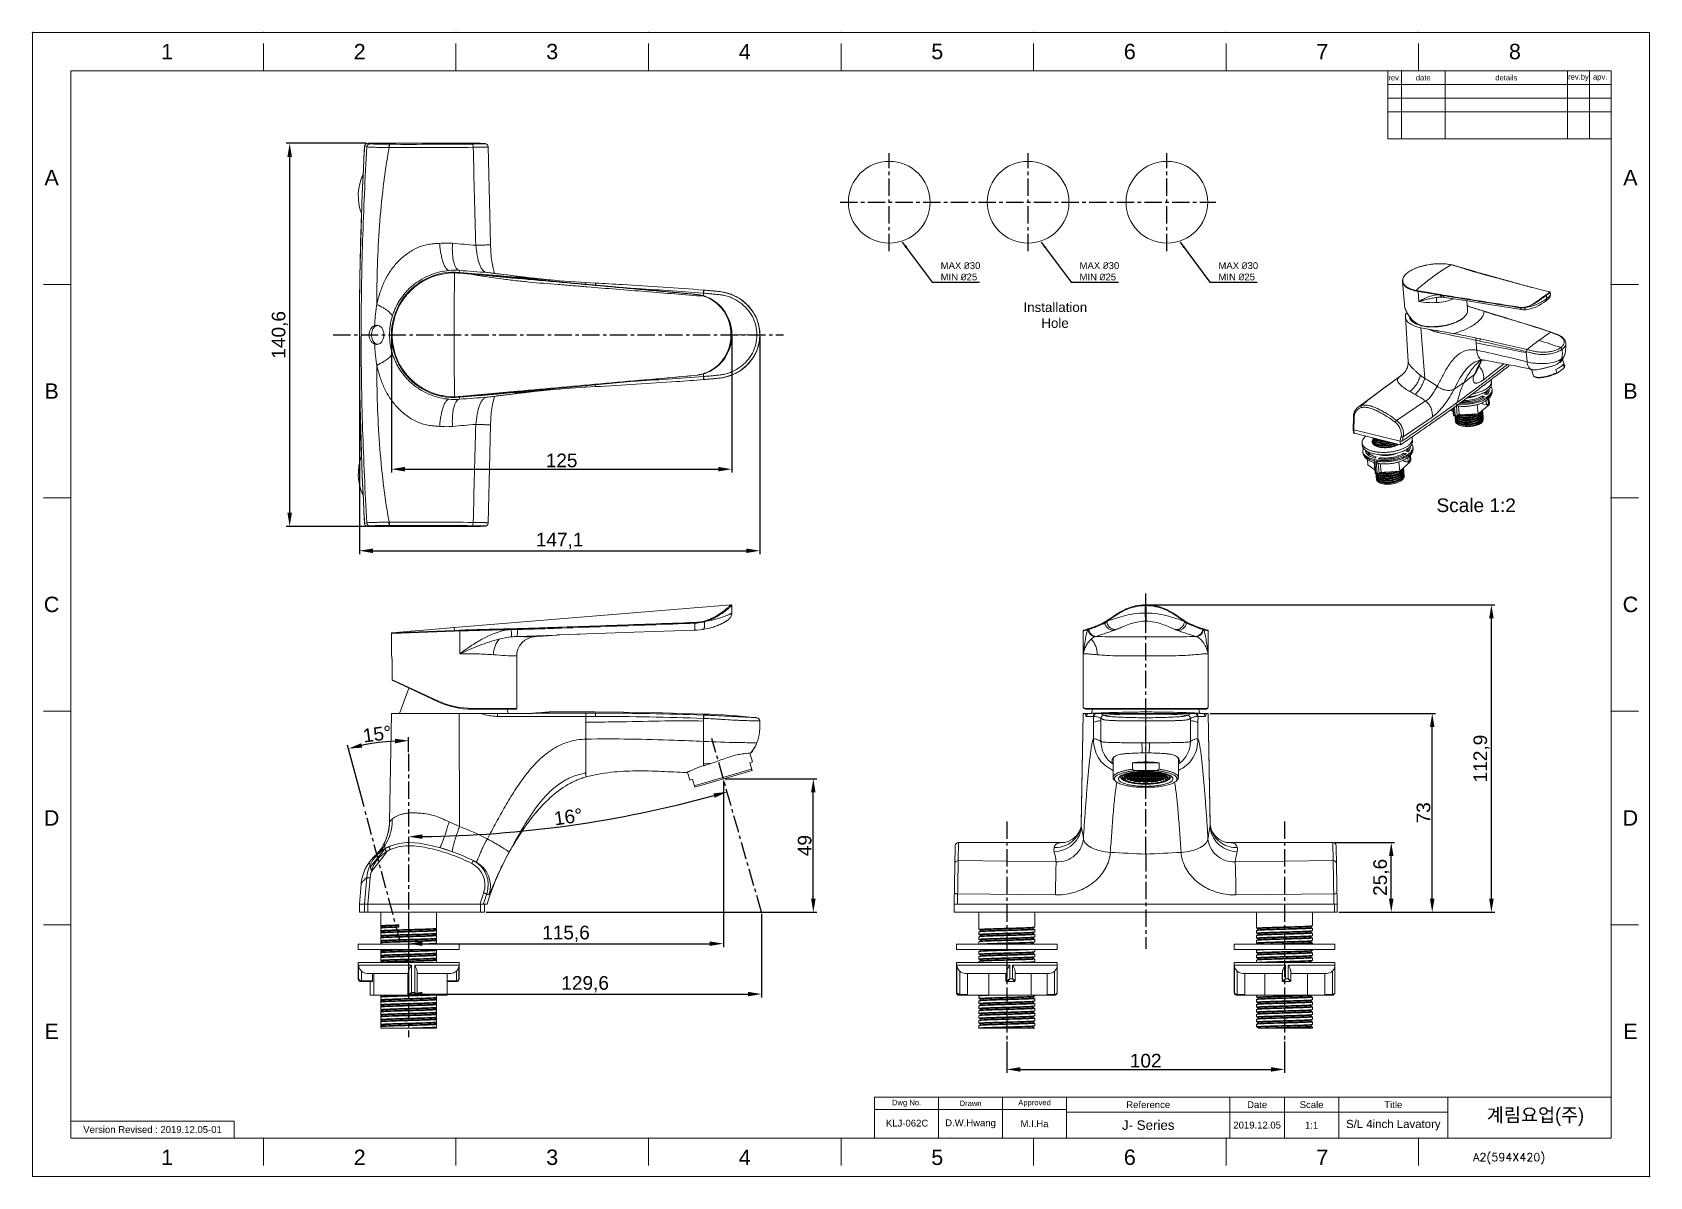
# Model space of a CAD drawing. Header units: millimetres. Extents: x 1931 to 2525, y -1753 to -1333.
import ezdxf

# ---------------------------------------------------------------- set-up
doc = ezdxf.new("R2010")
doc.units = ezdxf.units.MM
doc.header["$LTSCALE"] = 0.1
doc.linetypes.add('CENTERX2', pattern=[101.6, 63.5, -12.7, 12.7, -12.7])
doc.linetypes.add('HIDDEN', pattern=[0.2, 0.1, -0.1])
doc.layers.get('0').update_dxf_attribs({"lineweight": 13})
for name, color, linetype in [('5', 2, 'Continuous'), ('CENTER', 1, 'CENTERX2'), ('DEFAULT_2', 8, 'HIDDEN'), ('TEXT', 2, 'Continuous')]:
    doc.layers.add(name, color=color, linetype=linetype)
doc.layers.add('DIM', color=3, linetype='Continuous', lineweight=9)
doc.layers.add('FORM', color=7, linetype='Continuous', lineweight=13)
doc.styles.add('ROMANS', font='romans')
doc.styles.get("Standard").update_dxf_attribs({"font": 'arial.ttf'})
doc.dimstyles.new('ISO-25', dxfattribs={"dimtxt": 2.5, "dimasz": 2.5, "dimexe": 1.25, "dimexo": 0.625, "dimtad": 1, "dimdec": 1, "dimtxsty": 'Standard', "dimcen": 2.5, "dimadec": 0, "dimazin": 0, "dimtfac": 1, "dimtdec": 1, "dimtmove": 0, "dimatfit": 3, "dimfxl": 0, "dimarcsym": 0})

msp = doc.modelspace()

# ---------------------------------------------------------------- texts
at = {"char_height": 5.66, "attachment_point": 5}
for s, width, insert in [('1', 50, (1980.91, -1339.89)), ('2', 50, (2051.62, -1339.89)), ('3', 50, (2122.33, -1339.89)), ('4', 50, (2193.03, -1339.89)), ('5', 50, (2263.74, -1339.89)), ('6', 50, (2334.45, -1339.89)), ('7', 50, (2405.15, -1339.89)), ('8', 50, (2475.86, -1339.89)), ('A', 10, (1938.49, -1386.13)), ('A', 10, (2518.29, -1386.13)), ('B', 10, (1938.49, -1464.48)), ('B', 10, (2518.29, -1464.48)), ('C', 10, (1938.49, -1542.82)), ('C', 10, (2518.29, -1542.82)), ('D', 10, (1938.49, -1621.16)), ('D', 10, (2518.29, -1621.16)), ('E', 10, (1938.49, -1699.51)), ('E', 10, (2518.29, -1699.51)), ('1', 50, (1980.91, -1745.75)), ('2', 50, (2051.62, -1745.75)), ('3', 50, (2122.33, -1745.75)), ('4', 50, (2193.03, -1745.75)), ('5', 50, (2263.74, -1745.75)), ('6', 50, (2334.45, -1745.75)), ('7', 50, (2405.15, -1745.75))]:
    msp.add_mtext_dynamic_manual_height_columns(s, width=width, gutter_width=12.5, heights=[0], dxfattribs=dict(at, insert=insert))
at = {"layer": '5', "style": 'ROMANS'}
msp.add_text(' A2(594X420)', height=3, dxfattribs=at).set_placement((2458.46, -1747.19))
at = {"layer": 'DIM', "char_height": 2.5, "attachment_point": 7}
for insert in [(2264.99, -1423.88), (2315.99, -1423.88), (2366.99, -1423.88)]:
    msp.add_mtext('MAX {\\fISOCPEUR|b0|i0|c0|p34;%%C}30\\PMIN {\\fISOCPEUR|b0|i0|c0|p34;%%C}25', dxfattribs=dict(at, insert=insert))
at = {"layer": 'TEXT'}
for s, width, insert, char_height, attachment_point in [('rev.by', 8, (2499.21, -1349.46), 2, 5), ('rev.', 5, (2431.71, -1349.46), 2, 5), ('date', 16, (2442.21, -1349.46), 2, 5), ('details', 45, (2472.71, -1349.46), 2, 5), ('apv.', 8, (2507.21, -1349.46), 2, 5), ('{\\W2.03891; }Installation \\P{\\W6.86844; }Hole', 28.1224, (2292.64, -1431.95), 3.5, 1), ('Scale 1:2', 29.9527, (2447.09, -1503.9), 5, 1), ('Dwg No.', 23.5, (2252.46, -1725.93), 2, 5), ('Drawn', 23.5, (2275.96, -1725.93), 2, 5), ('Approved', 23.5, (2299.46, -1725.93), 2, 5), ('Reference', 60, (2341.21, -1726.43), 2.5, 5), ('Date', 20, (2381.21, -1726.43), 2.5, 5), ('Scale', 20, (2401.21, -1726.43), 2.5, 5), ('Title', 40, (2431.21, -1726.43), 2.5, 5), ('Version Revised : 2019.12.05-01', 60, (1975.56, -1735.55), 2.5, 5), ('KLJ-062C', 23.5, (2252.66, -1733.21), 2.5, 5), ('D.W.Hwang', 23.5, (2275.96, -1733.43), 2.5, 5), ('M.I.Ha', 23.5, (2299.46, -1733.43), 2.5, 5), ('J- Series', 60, (2341.21, -1733.93), 3.5, 5), ('2019.12.05', 20, (2381.21, -1733.93), 2.5, 5), ('1:1', 20, (2401.21, -1733.93), 2.5, 5), ('S/L 4inch Lavatory', 40, (2431.21, -1733.93), 3, 5)]:
    msp.add_mtext_dynamic_manual_height_columns(s, width=width, gutter_width=12.5, heights=[0], dxfattribs=dict(at, insert=insert, char_height=char_height, attachment_point=attachment_point))
at = {"layer": 'TEXT', "linetype": 'CENTERX2', "insert": (2483.39, -1730.94), "char_height": 5, "attachment_point": 5}
msp.add_mtext_dynamic_manual_height_columns('{\\fHYGothic-Medium|b0|i0|c129|p18;계림요업(주)}', width=60, gutter_width=12.5, heights=[0], dxfattribs=at)

# ---------------------------------------------------------------- blocks, each defined once
blk = doc.blocks.new('*D4')
at = {"layer": 'Defpoints', "color": 0}
for p in [(2063.28, -1443.85), (2188.28, -1443.85), (2188.28, -1493.15)]:
    blk.add_point(p, dxfattribs=at)
at = {"layer": 'DIM', "color": 3, "linetype": 'ByBlock', "lineweight": -2}
for p, q in [((2063.28, -1444.47), (2063.28, -1494.4)), ((2188.28, -1444.47), (2188.28, -1494.4)), ((2068.28, -1493.15), (2183.28, -1493.15))]:
    blk.add_line(p, q, dxfattribs=at)
at = {"layer": 'DIM', "color": 3}
for points in [[(2068.28, -1492.32), (2068.28, -1493.98), (2063.28, -1493.15)], [(2183.28, -1492.32), (2183.28, -1493.98), (2188.28, -1493.15)]]:
    blk.add_solid(points, dxfattribs=at)
at = {"layer": 'DIM', "color": 3, "insert": (2125.78, -1489.97), "char_height": 5, "attachment_point": 5}
blk.add_mtext('125', dxfattribs=at)
blk = doc.blocks.new('*D5')
at = {"layer": 'Defpoints', "color": 0}
for p in [(2051.51, -1443.85), (2198.58, -1443.85), (2198.58, -1523.09)]:
    blk.add_point(p, dxfattribs=at)
at = {"layer": 'DIM', "color": 3, "linetype": 'ByBlock', "lineweight": -2}
for p, q in [((2051.51, -1444.47), (2051.51, -1524.34)), ((2198.58, -1444.47), (2198.58, -1524.34)), ((2056.51, -1523.09), (2193.58, -1523.09))]:
    blk.add_line(p, q, dxfattribs=at)
at = {"layer": 'DIM', "color": 3}
for points in [[(2056.51, -1522.26), (2056.51, -1523.93), (2051.51, -1523.09)], [(2193.58, -1522.26), (2193.58, -1523.93), (2198.58, -1523.09)]]:
    blk.add_solid(points, dxfattribs=at)
at = {"layer": 'DIM', "color": 3, "insert": (2125.04, -1519.46), "char_height": 5, "attachment_point": 5}
blk.add_mtext('147,1', dxfattribs=at)
blk = doc.blocks.new('*D6')
at = {"layer": 'Defpoints', "color": 0}
for p in [(2025.92, -1373.55), (2054.63, -1373.55), (2054.63, -1514.15)]:
    blk.add_point(p, dxfattribs=at)
at = {"layer": 'DIM', "color": 3, "linetype": 'ByBlock', "lineweight": -2}
for p, q in [((2054, -1373.55), (2024.67, -1373.55)), ((2025.92, -1509.15), (2025.92, -1378.55)), ((2054, -1514.15), (2024.67, -1514.15))]:
    blk.add_line(p, q, dxfattribs=at)
at = {"layer": 'DIM', "color": 3}
for points in [[(2025.08, -1378.55), (2026.75, -1378.55), (2025.92, -1373.55)], [(2025.08, -1509.15), (2026.75, -1509.15), (2025.92, -1514.15)]]:
    blk.add_solid(points, dxfattribs=at)
at = {"layer": 'DIM', "color": 3, "insert": (2022.29, -1443.85), "char_height": 5, "attachment_point": 5, "rotation": 90}
blk.add_mtext('140,6', dxfattribs=at)
blk = doc.blocks.new('*D7')
at = {"layer": 'Defpoints', "color": 0}
for p in [(2062.17, -1593.12), (2069.61, -1597.62), (2053.42, -1617.75), (2066.51, -1666.6), (2069.61, -1701.68)]:
    blk.add_point(p, dxfattribs=at)
at = {"layer": 'DIM', "color": 3, "linetype": 'ByBlock', "lineweight": -2}
for p, q in [((2069.61, -1597), (2069.61, -1591.55)), ((2053.26, -1617.14), (2047.19, -1594.5))]:
    blk.add_line(p, q, dxfattribs=at)
blk.add_arc((2069.61, -1678.17), 85.37, 93.35616, 101.64384, dxfattribs=at)
at = {"layer": 'DIM', "color": 3}
for points in [[(2052.57, -1595.36), (2052.19, -1593.74), (2047.51, -1595.7)], [(2064.59, -1592.11), (2064.63, -1593.78), (2069.61, -1592.8)]]:
    blk.add_solid(points, dxfattribs=at)
at = {"layer": 'DIM', "color": 3, "insert": (2058.05, -1590.38), "char_height": 5, "attachment_point": 5, "rotation": 7.5}
blk.add_mtext('15°', dxfattribs=at)
blk = doc.blocks.new('*D8')
at = {"layer": 'Defpoints', "color": 0}
for p in [(2069.61, -1597.62), (2180.95, -1592.06), (2109.04, -1626.21), (2199.22, -1655.79), (2069.61, -1701.68)]:
    blk.add_point(p, dxfattribs=at)
at = {"layer": 'DIM', "color": 3, "linetype": 'ByBlock', "lineweight": -2}
blk.add_arc((2069.61, -1203.76), 424.28, 270.67521, 285.32479, dxfattribs=at)
at = {"layer": 'DIM', "color": 3}
for points in [[(2181.52, -1612.16), (2181.97, -1613.76), (2186.56, -1611.61)], [(2074.61, -1628.85), (2074.6, -1627.18), (2069.61, -1628.04)]]:
    blk.add_solid(points, dxfattribs=at)
at = {"layer": 'DIM', "color": 3, "insert": (2128.21, -1620.77), "char_height": 5, "attachment_point": 5, "rotation": 8}
blk.add_mtext('16°', dxfattribs=at)
blk = doc.blocks.new('*D9')
at = {"layer": 'Defpoints', "color": 0}
for p in [(2185.18, -1606.82), (2069.61, -1655.79), (2185.18, -1667.32)]:
    blk.add_point(p, dxfattribs=at)
at = {"layer": 'DIM', "color": 3, "linetype": 'ByBlock', "lineweight": -2}
for p, q in [((2185.18, -1607.44), (2185.18, -1668.57)), ((2069.61, -1656.41), (2069.61, -1668.57)), ((2074.61, -1667.32), (2180.18, -1667.32))]:
    blk.add_line(p, q, dxfattribs=at)
at = {"layer": 'DIM', "color": 3}
for points in [[(2074.61, -1666.48), (2074.61, -1668.15), (2069.61, -1667.32)], [(2180.18, -1666.48), (2180.18, -1668.15), (2185.18, -1667.32)]]:
    blk.add_solid(points, dxfattribs=at)
at = {"layer": 'DIM', "color": 3, "insert": (2127.39, -1663.69), "char_height": 5, "attachment_point": 5}
blk.add_mtext('115,6', dxfattribs=at)
blk = doc.blocks.new('*D10')
at = {"layer": 'Defpoints', "color": 0}
for p in [(2069.61, -1655.79), (2199.22, -1655.79), (2199.22, -1685.82)]:
    blk.add_point(p, dxfattribs=at)
at = {"layer": 'DIM', "color": 3, "linetype": 'ByBlock', "lineweight": -2}
for p, q in [((2069.61, -1656.41), (2069.61, -1687.07)), ((2199.22, -1656.41), (2199.22, -1687.07)), ((2074.61, -1685.82), (2194.22, -1685.82))]:
    blk.add_line(p, q, dxfattribs=at)
at = {"layer": 'DIM', "color": 3}
for points in [[(2074.61, -1684.99), (2074.61, -1686.65), (2069.61, -1685.82)], [(2194.22, -1684.99), (2194.22, -1686.65), (2199.22, -1685.82)]]:
    blk.add_solid(points, dxfattribs=at)
at = {"layer": 'DIM', "color": 3, "insert": (2134.42, -1682.19), "char_height": 5, "attachment_point": 5}
blk.add_mtext('129,6', dxfattribs=at)
blk = doc.blocks.new('*D11')
at = {"layer": 'Defpoints', "color": 0}
for p in [(2185.18, -1606.82), (2218.22, -1606.82), (2097.42, -1655.79)]:
    blk.add_point(p, dxfattribs=at)
at = {"layer": 'DIM', "color": 3, "linetype": 'ByBlock', "lineweight": -2}
for p, q in [((2185.81, -1606.82), (2219.47, -1606.82)), ((2218.22, -1650.79), (2218.22, -1611.82)), ((2098.05, -1655.79), (2219.47, -1655.79))]:
    blk.add_line(p, q, dxfattribs=at)
at = {"layer": 'DIM', "color": 3}
for points in [[(2217.39, -1611.82), (2219.06, -1611.82), (2218.22, -1606.82)], [(2217.39, -1650.79), (2219.06, -1650.79), (2218.22, -1655.79)]]:
    blk.add_solid(points, dxfattribs=at)
at = {"layer": 'DIM', "color": 3, "insert": (2215.05, -1631.3), "char_height": 5, "attachment_point": 5, "rotation": 90}
blk.add_mtext('49', dxfattribs=at)
blk = doc.blocks.new('*D12')
at = {"layer": 'Defpoints', "color": 0}
for p in [(2289.28, -1702.65), (2391.28, -1702.65), (2391.28, -1713.47)]:
    blk.add_point(p, dxfattribs=at)
at = {"layer": 'DIM', "color": 3, "linetype": 'ByBlock', "lineweight": -2}
for p, q in [((2289.28, -1703.27), (2289.28, -1714.72)), ((2391.28, -1703.27), (2391.28, -1714.72)), ((2294.28, -1713.47), (2386.28, -1713.47))]:
    blk.add_line(p, q, dxfattribs=at)
at = {"layer": 'DIM', "color": 3}
for points in [[(2294.28, -1712.64), (2294.28, -1714.3), (2289.28, -1713.47)], [(2386.28, -1712.64), (2386.28, -1714.3), (2391.28, -1713.47)]]:
    blk.add_solid(points, dxfattribs=at)
at = {"layer": 'DIM', "color": 3, "insert": (2340.28, -1710.29), "char_height": 5, "attachment_point": 5}
blk.add_mtext('102', dxfattribs=at)
blk = doc.blocks.new('*D13')
at = {"layer": 'Defpoints', "color": 0}
for p in [(2409.01, -1630.18), (2430.46, -1630.18), (2410.58, -1655.79)]:
    blk.add_point(p, dxfattribs=at)
at = {"layer": 'DIM', "color": 3, "linetype": 'ByBlock', "lineweight": -2}
for p, q in [((2409.64, -1630.18), (2431.71, -1630.18)), ((2430.46, -1650.79), (2430.46, -1635.18)), ((2411.21, -1655.79), (2431.71, -1655.79))]:
    blk.add_line(p, q, dxfattribs=at)
at = {"layer": 'DIM', "color": 3}
for points in [[(2429.62, -1635.18), (2431.29, -1635.18), (2430.46, -1630.18)], [(2429.62, -1650.79), (2431.29, -1650.79), (2430.46, -1655.79)]]:
    blk.add_solid(points, dxfattribs=at)
at = {"layer": 'DIM', "color": 3, "insert": (2426.83, -1642.98), "char_height": 5, "attachment_point": 5, "rotation": 90}
blk.add_mtext('25,6', dxfattribs=at)
blk = doc.blocks.new('*D14')
at = {"layer": 'Defpoints', "color": 0}
for p in [(2363.28, -1582.79), (2445.5, -1582.79), (2410.58, -1655.79)]:
    blk.add_point(p, dxfattribs=at)
at = {"layer": 'DIM', "color": 3, "linetype": 'ByBlock', "lineweight": -2}
for p, q in [((2363.91, -1582.79), (2446.75, -1582.79)), ((2445.5, -1650.79), (2445.5, -1587.79)), ((2411.21, -1655.79), (2446.75, -1655.79))]:
    blk.add_line(p, q, dxfattribs=at)
at = {"layer": 'DIM', "color": 3}
for points in [[(2444.67, -1587.79), (2446.34, -1587.79), (2445.5, -1582.79)], [(2444.67, -1650.79), (2446.34, -1650.79), (2445.5, -1655.79)]]:
    blk.add_solid(points, dxfattribs=at)
at = {"layer": 'DIM', "color": 3, "insert": (2442.32, -1619.29), "char_height": 5, "attachment_point": 5, "rotation": 90}
blk.add_mtext('73', dxfattribs=at)
blk = doc.blocks.new('*D15')
at = {"layer": 'Defpoints', "color": 0}
for p in [(2340.28, -1542.93), (2467.24, -1542.93), (2410.58, -1655.79)]:
    blk.add_point(p, dxfattribs=at)
at = {"layer": 'DIM', "color": 3, "linetype": 'ByBlock', "lineweight": -2}
for p, q in [((2340.91, -1542.93), (2468.49, -1542.93)), ((2467.24, -1650.79), (2467.24, -1547.93)), ((2411.21, -1655.79), (2468.49, -1655.79))]:
    blk.add_line(p, q, dxfattribs=at)
at = {"layer": 'DIM', "color": 3}
for points in [[(2466.41, -1547.93), (2468.08, -1547.93), (2467.24, -1542.93)], [(2466.41, -1650.79), (2468.08, -1650.79), (2467.24, -1655.79)]]:
    blk.add_solid(points, dxfattribs=at)
at = {"layer": 'DIM', "color": 3, "insert": (2463.61, -1599.36), "char_height": 5, "attachment_point": 5, "rotation": 90}
blk.add_mtext('112,9', dxfattribs=at)

# ---------------------------------------------------------------- dimensions: what is measured, and where the dimension line sits
at = {"layer": 'DIM', "color": 7}
for base, p1, p2, picture, middle in [((2025.92, -1373.55), (2054.63, -1514.15), (2054.63, -1373.55), '*D6', (2022.29, -1443.85)), ((2467.24, -1542.93), (2410.58, -1655.79), (2340.28, -1542.93), '*D15', (2463.61, -1599.36)), ((2218.22, -1606.82), (2097.42, -1655.79), (2185.18, -1606.82), '*D11', (2215.05, -1631.3))]:
    dim = msp.add_linear_dim(base=base, p1=p1, p2=p2, angle=90, dimstyle='ISO-25', override={"dimtxt": 5, "dimasz": 5, "dimcen": 5, "dimclrd": 3, "dimclre": 3, "dimclrt": 3, "dimfxl": 1.25, "dimarcsym": 1}, dxfattribs=at)
    dim.commit()
    dim.dimension.update_dxf_attribs({"geometry": picture, "text_midpoint": middle})
for base, p1, p2, picture, middle in [((2198.58, -1523.09), (2051.51, -1443.85), (2198.58, -1443.85), '*D5', (2125.04, -1519.46)), ((2188.28, -1493.15), (2063.28, -1443.85), (2188.28, -1443.85), '*D4', (2125.78, -1489.97)), ((2185.18, -1667.32), (2069.61, -1655.79), (2185.18, -1606.82), '*D9', (2127.39, -1663.69)), ((2199.22, -1685.82), (2069.61, -1655.79), (2199.22, -1655.79), '*D10', (2134.42, -1682.19)), ((2391.28, -1713.47), (2289.28, -1702.65), (2391.28, -1702.65), '*D12', (2340.28, -1710.29))]:
    dim = msp.add_linear_dim(base=base, p1=p1, p2=p2, dimstyle='ISO-25', override={"dimtxt": 5, "dimasz": 5, "dimcen": 5, "dimclrd": 3, "dimclre": 3, "dimclrt": 3, "dimfxl": 1.25, "dimarcsym": 1}, dxfattribs=at)
    dim.commit()
    dim.dimension.update_dxf_attribs({"geometry": picture, "text_midpoint": middle})
for base, p2, picture, middle in [((2445.5, -1582.79), (2363.28, -1582.79), '*D14', (2445.5, -1619.29)), ((2430.46, -1630.18), (2409.01, -1630.18), '*D13', (2430.46, -1642.98))]:
    dim = msp.add_linear_dim(base=base, p1=(2410.58, -1655.79), p2=p2, angle=90, dimstyle='ISO-25', override={"dimtxt": 5, "dimasz": 5, "dimcen": 5, "dimclrd": 3, "dimclre": 3, "dimclrt": 3, "dimfxl": 1.25, "dimarcsym": 1}, dxfattribs=at)
    dim.commit()
    dim.dimension.update_dxf_attribs({"geometry": picture, "text_midpoint": middle, "dimtype": 160})
for base, line1, line2, picture, middle in [((2062.17, -1593.12), ((2069.61, -1597.62), (2069.61, -1701.68)), ((2066.51, -1666.6), (2053.42, -1617.75)), '*D7', (2058.05, -1590.38)), ((2109.04, -1626.21), ((2199.22, -1655.79), (2180.95, -1592.06)), ((2069.61, -1597.62), (2069.61, -1701.68)), '*D8', (2128.21, -1620.77))]:
    dim = msp.add_angular_dim_2l(base=base, line1=line1, line2=line2, dimstyle='ISO-25', override={"dimtxt": 5, "dimasz": 5, "dimcen": 5, "dimclrd": 3, "dimclre": 3, "dimclrt": 3, "dimfxl": 1.25, "dimarcsym": 1}, dxfattribs=at)
    dim.commit()
    dim.dimension.update_dxf_attribs({"geometry": picture, "text_midpoint": middle})

# ---------------------------------------------------------------- linework, layer by layer
for p, q in [((2016.27, -1346.96), (2016.27, -1336.96)), ((2086.97, -1346.96), (2086.97, -1336.96)), ((2157.68, -1346.96), (2157.68, -1336.96)), ((2228.39, -1346.96), (2228.39, -1336.96)), ((2299.09, -1346.96), (2299.09, -1336.96)), ((2369.8, -1346.96), (2369.8, -1336.96)), ((2440.51, -1346.96), (2440.51, -1336.96)), ((2511.21, -1346.96), (1945.56, -1346.96)), ((1945.56, -1346.96), (1945.56, -1738.68)), ((2429.21, -1371.96), (2429.21, -1346.96)), ((2511.21, -1738.68), (2511.21, -1346.96)), ((2429.21, -1371.96), (2511.21, -1371.96)), ((1945.56, -1425.31), (1935.56, -1425.31)), ((2511.21, -1425.31), (2521.21, -1425.31)), ((1945.56, -1503.65), (1935.56, -1503.65)), ((2511.21, -1503.65), (2521.21, -1503.65)), ((1945.56, -1581.99), (1935.56, -1581.99)), ((2511.21, -1581.99), (2521.21, -1581.99)), ((1945.56, -1660.34), (1935.56, -1660.34)), ((2511.21, -1660.34), (2521.21, -1660.34)), ((1945.56, -1738.68), (2511.21, -1738.68)), ((2016.27, -1738.68), (2016.27, -1748.68)), ((2086.97, -1738.68), (2086.97, -1748.68)), ((2157.68, -1738.68), (2157.68, -1748.68)), ((2228.39, -1738.68), (2228.39, -1748.68)), ((2299.09, -1738.68), (2299.09, -1748.68)), ((2369.8, -1738.68), (2369.8, -1748.68)), ((2440.51, -1738.68), (2440.51, -1748.68))]:
    msp.add_line(p, q)
at = {"color": 7, "linetype": 'Continuous'}
for p, q in [((2054.27, -1374.85), (2053.43, -1374.68)), ((2054.63, -1373.55), (2055.46, -1373.72)), ((2095.8, -1373.55), (2054.63, -1373.55)), ((2062.82, -1373.9), (2062.94, -1373.9)), ((2095.87, -1373.55), (2095.8, -1373.55)), ((2096.29, -1373.57), (2095.87, -1373.55)), ((2095.9, -1373.76), (2097.23, -1373.72)), ((2096.81, -1373.6), (2096.29, -1373.57)), ((2097.15, -1373.62), (2097.21, -1373.62)), ((2099.41, -1400.05), (2098.85, -1374.84)), ((2099.64, -1410.77), (2099.41, -1400.05)), ((2452.55, -1418.14), (2452.55, -1418.14)), ((2453.3, -1418.32), (2453.09, -1418.26)), ((2453.3, -1418.32), (2453.26, -1418.33)), ((2453.3, -1418.34), (2453.26, -1418.33)), ((2453.3, -1418.32), (2453.3, -1418.32)), ((2455.26, -1418.88), (2453.3, -1418.32)), ((2454.85, -1418.78), (2453.3, -1418.34)), ((2459.87, -1420.22), (2454.85, -1418.78)), ((2457.52, -1419.53), (2455.26, -1418.88)), ((2086.44, -1421.12), (2086.45, -1420.85)), ((2088.26, -1420.21), (2088.2, -1420.93)), ((2088.2, -1420.93), (2088.38, -1420.94)), ((2088.38, -1420.94), (2088.34, -1421.21)), ((2092.51, -1421.59), (2088.34, -1421.21)), ((2105.64, -1422.53), (2088.38, -1420.94)), ((2088.38, -1420.94), (2095.77, -1421.57)), ((2105.61, -1422.77), (2092.51, -1421.59)), ((2098.82, -1421), (2098.51, -1420.97)), ((2098.82, -1421.01), (2098.51, -1420.97)), ((2102.88, -1421.49), (2101.54, -1421.32)), ((2102.26, -1422.11), (2102.25, -1422.22)), ((2102.26, -1422.11), (2105.65, -1422.4)), ((2104.15, -1421.65), (2102.88, -1421.49)), ((2105.94, -1421.87), (2104.15, -1421.65)), ((2105.64, -1422.53), (2105.61, -1422.77)), ((2105.65, -1422.4), (2107.28, -1422.54)), ((2108.12, -1422.15), (2105.94, -1421.87)), ((2107.27, -1422.69), (2107.23, -1422.93)), ((2107.28, -1422.54), (2109.56, -1422.73)), ((2109.63, -1422.34), (2108.12, -1422.15)), ((2109.54, -1422.91), (2109.51, -1423.15)), ((2109.54, -1422.91), (2109.54, -1422.91)), ((2110.6, -1422.47), (2109.63, -1422.34)), ((2111.55, -1422.58), (2110.6, -1422.47)), ((2112.47, -1422.7), (2111.55, -1422.58)), ((2113.36, -1422.8), (2112.47, -1422.7)), ((2114.22, -1422.9), (2113.36, -1422.8)), ((2115.06, -1423), (2114.22, -1422.9)), ((2115.91, -1423.1), (2115.06, -1423)), ((2116.75, -1423.19), (2115.91, -1423.1)), ((2117.59, -1423.28), (2116.75, -1423.19)), ((2118.44, -1423.37), (2117.59, -1423.28)), ((2119.29, -1423.46), (2118.44, -1423.37)), ((2119.21, -1423.45), (2118.76, -1423.41)), ((2120.15, -1423.55), (2119.29, -1423.46)), ((2121.01, -1423.63), (2120.15, -1423.55)), ((2121.85, -1423.71), (2121.01, -1423.63)), ((2122.57, -1423.78), (2121.85, -1423.71)), ((2134.73, -1424.62), (2134.7, -1425.21)), ((2138.22, -1424.83), (2134.73, -1424.62)), ((2138.22, -1424.83), (2138.18, -1425.53)), ((2435.27, -1432.76), (2434.55, -1424.24)), ((2437.73, -1420.19), (2436.64, -1420.88)), ((2436.64, -1420.88), (2436.64, -1420.88)), ((2460.06, -1420.27), (2457.52, -1419.53)), ((2459.9, -1420.22), (2459.87, -1420.22)), ((2459.9, -1420.23), (2459.87, -1420.22)), ((2460.07, -1420.28), (2459.9, -1420.23)), ((2460.81, -1420.49), (2460.06, -1420.27)), ((2460.52, -1420.4), (2460.48, -1420.4)), ((2460.52, -1420.41), (2460.48, -1420.4)), ((2461.39, -1420.66), (2461.35, -1420.66)), ((2461.39, -1420.67), (2461.35, -1420.66)), ((2174.74, -1428.87), (2174.72, -1428.98)), ((2177.92, -1427.74), (2177.86, -1428.55)), ((2177.86, -1428.55), (2177.93, -1428.56)), ((2177.91, -1427.42), (2178.01, -1427.43)), ((2177.92, -1427.5), (2177.92, -1427.74)), ((2177.98, -1427.75), (2177.93, -1428.56)), ((2177.93, -1428.56), (2177.93, -1429.52)), ((2177.98, -1427.42), (2177.98, -1427.51)), ((2177.98, -1427.51), (2177.98, -1427.75)), ((2179.16, -1429.96), (2178.91, -1429.86)), ((2440.64, -1431.62), (2440.32, -1427.89)), ((2448.03, -1430.02), (2448.02, -1430.02)), ((2449.16, -1429.99), (2449.16, -1429.99)), ((2458.51, -1434.56), (2458.24, -1431.37)), ((2484.12, -1426.96), (2481.92, -1426.39)), ((2481.92, -1426.39), (2481.92, -1426.39)), ((2482, -1426.41), (2481.92, -1426.39)), ((2482.09, -1426.44), (2482, -1426.41)), ((2487.44, -1430.59), (2487.34, -1429.38)), ((2487.43, -1429.31), (2487.53, -1430.52)), ((2488.84, -1428.23), (2488.9, -1428.96)), ((2488.84, -1428.23), (2488.84, -1428.23)), ((2435.66, -1437.27), (2436.73, -1453.68)), ((2437.15, -1437.13), (2438.18, -1438.34)), ((2458.39, -1433.11), (2458.78, -1433.29)), ((2459.69, -1433.65), (2459.61, -1433.64)), ((2459.69, -1433.67), (2459.61, -1433.64)), ((2464.57, -1435.19), (2464.56, -1435.27)), ((2472.27, -1437.52), (2468.49, -1436.39)), ((2487.17, -1431.44), (2487.17, -1431.44)), ((2441.23, -1440.35), (2442.41, -1440.7)), ((2441.38, -1441.29), (2442.76, -1459.85)), ((2444.66, -1441.94), (2441.38, -1441.29)), ((2442.41, -1440.7), (2443.58, -1440.87)), ((2443.59, -1440.79), (2443.55, -1440.78)), ((2443.58, -1440.87), (2443.58, -1440.87)), ((2456.51, -1437.94), (2456.49, -1437.95)), ((2472.07, -1437.55), (2473.44, -1437.96)), ((2472.27, -1437.52), (2473.63, -1437.92)), ((2473.61, -1438.01), (2473.44, -1437.96)), ((2473.63, -1437.92), (2473.63, -1437.92)), ((2488.99, -1442.92), (2489.01, -1442.93)), ((2489.18, -1442.99), (2489.01, -1442.93)), ((2489.19, -1442.89), (2489.13, -1442.88)), ((2489.22, -1442.9), (2489.15, -1442.89)), ((2489.22, -1442.9), (2489.19, -1442.89)), ((2063.55, -1443.85), (2063.28, -1443.85)), ((2188.28, -1443.69), (2187.95, -1443.69)), ((2187.95, -1443.69), (2187.95, -1444.01)), ((2188.28, -1444), (2187.95, -1444.01)), ((2188.28, -1443.69), (2188.28, -1444)), ((2188.28, -1443.85), (2197.5, -1443.85)), ((2197.5, -1443.85), (2198.58, -1443.85)), ((2198.32, -1446.66), (2198.58, -1443.96)), ((2198.58, -1443.96), (2198.58, -1443.85)), ((2198.58, -1443.89), (2198.58, -1443.92)), ((2198.58, -1443.92), (2198.58, -1443.96)), ((2461.52, -1445.83), (2463.01, -1446.14)), ((2461.61, -1446.75), (2461.52, -1445.83)), ((2463.26, -1445.36), (2461.77, -1445.04)), ((2494.58, -1448.14), (2494.57, -1447.01)), ((2463.11, -1453.42), (2463.13, -1453.41)), ((2463.13, -1453.41), (2463.14, -1453.4)), ((2463.71, -1453.2), (2463.76, -1453.1)), ((2463.77, -1453.1), (2463.77, -1453.1)), ((2464.16, -1453.1), (2464.16, -1453.1)), ((2471.81, -1454.51), (2464.29, -1460.35)), ((2473.6, -1455.35), (2473.56, -1454.82)), ((2473.68, -1455.21), (2473.65, -1454.84)), ((2480.34, -1453.78), (2477.41, -1453.05)), ((2480.02, -1450.02), (2480.05, -1450.03)), ((2480.02, -1450.02), (2480.34, -1453.77)), ((2480.3, -1449.26), (2480.28, -1449.25)), ((2493.08, -1453.32), (2492.65, -1453.77)), ((2494.13, -1455.11), (2493.4, -1452.86)), ((2493.65, -1454.58), (2494.02, -1455.71)), ((2494.19, -1451.19), (2494.19, -1451.19)), ((2174.72, -1458.72), (2174.74, -1458.82)), ((2177.17, -1458.4), (2178.25, -1458.08)), ((2177.93, -1459.14), (2177.86, -1459.15)), ((2177.86, -1459.15), (2177.91, -1459.94)), ((2178.01, -1460.27), (2177.91, -1460.28)), ((2177.93, -1458.18), (2177.93, -1459.14)), ((2177.93, -1459.14), (2177.98, -1459.94)), ((2178.96, -1457.82), (2179.19, -1457.72)), ((2434.27, -1458.64), (2434.58, -1458.41)), ((2434.27, -1458.64), (2434.42, -1458.53)), ((2434.61, -1458.39), (2434.58, -1458.41)), ((2434.58, -1458.41), (2434.58, -1458.41)), ((2461.48, -1457.27), (2461, -1458.34)), ((2461.76, -1457.39), (2462.28, -1456.23)), ((2467.29, -1461.7), (2467.22, -1460.82)), ((2480.1, -1456.1), (2481.99, -1456.57)), ((2481.77, -1456.5), (2481.99, -1456.55)), ((2482.73, -1458.85), (2481.98, -1456.57)), ((2483.46, -1459.4), (2483.17, -1459.27)), ((2491.23, -1457.75), (2490.86, -1456.61)), ((2493.7, -1456.23), (2491.7, -1457.69)), ((2493.87, -1455.99), (2493.7, -1456.23)), ((2494.03, -1455.71), (2493.87, -1455.99)), ((2086.45, -1466.85), (2086.44, -1466.57)), ((2088.38, -1466.75), (2088.2, -1466.77)), ((2088.2, -1466.77), (2088.26, -1467.49)), ((2088.34, -1466.48), (2105.6, -1464.93)), ((2088.34, -1466.48), (2088.38, -1466.75)), ((2105.63, -1465.17), (2088.38, -1466.75)), ((2095.77, -1466.13), (2088.38, -1466.75)), ((2098.51, -1466.72), (2098.82, -1466.69)), ((2098.51, -1466.72), (2098.82, -1466.69)), ((2098.82, -1466.69), (2099.37, -1466.63)), ((2098.82, -1466.69), (2098.82, -1466.69)), ((2099.37, -1466.63), (2100.44, -1466.51)), ((2100.44, -1466.51), (2101.83, -1466.34)), ((2101.83, -1466.34), (2103.53, -1466.13)), ((2102.25, -1465.48), (2102.26, -1465.58)), ((2105.64, -1465.29), (2102.26, -1465.58)), ((2105.6, -1464.93), (2105.63, -1465.17)), ((2107.24, -1465.16), (2105.64, -1465.29)), ((2107.19, -1464.78), (2107.23, -1465.01)), ((2109.56, -1464.96), (2107.24, -1465.16)), ((2108.68, -1465.47), (2109.95, -1465.31)), ((2109.51, -1464.55), (2109.54, -1464.79)), ((2109.54, -1464.79), (2109.54, -1464.79)), ((2109.95, -1465.31), (2110.9, -1465.19)), ((2110.9, -1465.19), (2111.87, -1465.07)), ((2111.87, -1465.07), (2112.85, -1464.96)), ((2112.85, -1464.96), (2113.83, -1464.84)), ((2113.83, -1464.84), (2114.84, -1464.72)), ((2114.84, -1464.72), (2115.51, -1464.64)), ((2115.51, -1464.64), (2116.2, -1464.57)), ((2116.2, -1464.57), (2116.89, -1464.49)), ((2116.89, -1464.49), (2117.6, -1464.41)), ((2117.6, -1464.41), (2118.31, -1464.34)), ((2118.31, -1464.34), (2119.04, -1464.26)), ((2118.81, -1464.28), (2119.21, -1464.24)), ((2119.04, -1464.26), (2119.78, -1464.19)), ((2119.78, -1464.19), (2120.53, -1464.11)), ((2120.53, -1464.11), (2121.29, -1464.04)), ((2121.29, -1464.04), (2122.07, -1463.96)), ((2122.07, -1463.96), (2122.57, -1463.92)), ((2134.7, -1462.49), (2134.73, -1463.07)), ((2134.73, -1463.07), (2138.22, -1462.86)), ((2138.18, -1462.16), (2138.22, -1462.86)), ((2424.9, -1465.47), (2418.25, -1470.43)), ((2464.75, -1466.46), (2463.91, -1466.27)), ((2463.96, -1466.92), (2463.91, -1466.27)), ((2464.74, -1465.61), (2465.59, -1465.8)), ((2465.52, -1464.48), (2465.55, -1464.85)), ((2466.13, -1469.09), (2465.95, -1466.87)), ((2466.23, -1466.65), (2466.42, -1468.87)), ((2466.5, -1468.9), (2466.33, -1466.94)), ((2467.51, -1464.24), (2467.47, -1463.8)), ((2418.24, -1470.43), (2418.25, -1470.43)), ((2432.43, -1475.26), (2443.07, -1468.12)), ((2453.17, -1472.08), (2452.3, -1471.37)), ((2453.28, -1473.39), (2453.07, -1470.82)), ((2453.48, -1473.31), (2453.26, -1470.68)), ((2453.73, -1470.35), (2453.99, -1473.42)), ((2454.33, -1468.91), (2454.41, -1469.86)), ((2454.69, -1473.61), (2454.37, -1469.89)), ((2454.47, -1469.82), (2454.41, -1469.86)), ((2455.43, -1473.02), (2455.18, -1469.99)), ((2462.32, -1472.82), (2455.34, -1473.16)), ((2462.03, -1469.43), (2462.32, -1472.82)), ((2462.32, -1472.82), (2466.47, -1469.52)), ((2463.8, -1469.14), (2463.77, -1468.82)), ((2465.47, -1469.51), (2463.8, -1469.14)), ((2465.51, -1469.59), (2463.84, -1469.22)), ((2463.99, -1471.52), (2464.02, -1471.92)), ((2464.05, -1472.32), (2464.09, -1472.72)), ((2465.28, -1468), (2465.35, -1467.95)), ((2465.35, -1467.95), (2465.48, -1469.51)), ((2465.49, -1469.55), (2465.48, -1469.51)), ((2465.51, -1469.58), (2465.49, -1469.55)), ((2465.51, -1469.59), (2465.53, -1469.6)), ((2465.86, -1469.51), (2465.86, -1469.51)), ((2466.43, -1469.05), (2466.47, -1469.52)), ((2466.44, -1469.05), (2466.44, -1469.05)), ((2099.41, -1487.65), (2099.64, -1476.93)), ((2416.53, -1478.45), (2416.55, -1474.2)), ((2416.53, -1478.46), (2416.64, -1479.79)), ((2416.55, -1478.52), (2416.56, -1478.54)), ((2416.56, -1478.54), (2416.6, -1478.58)), ((2416.6, -1478.58), (2416.64, -1478.6)), ((2416.81, -1474.44), (2416.78, -1478.66)), ((2416.9, -1479.99), (2416.78, -1478.66)), ((2416.78, -1478.66), (2433.73, -1482.93)), ((2445.44, -1474.06), (2434.87, -1481.26)), ((2453.28, -1473.39), (2453.28, -1473.39)), ((2453.88, -1473.64), (2453.91, -1473.99)), ((2453.94, -1474.39), (2453.98, -1474.79)), ((2454.01, -1475.19), (2454.05, -1475.6)), ((2454.41, -1473.75), (2454.41, -1473.75)), ((2454.65, -1473.7), (2454.66, -1473.69)), ((2454.65, -1473.7), (2454.65, -1473.7)), ((2455.38, -1473.12), (2454.66, -1473.69)), ((2454.68, -1473.65), (2454.66, -1473.69)), ((2454.69, -1473.61), (2454.68, -1473.65)), ((2455.43, -1473.02), (2454.7, -1473.6)), ((2464.12, -1473.12), (2464.16, -1473.53)), ((2464.19, -1473.92), (2464.23, -1474.33)), ((2416.9, -1479.99), (2433.84, -1484.26)), ((2419.75, -1483.5), (2419.82, -1484.39)), ((2423.77, -1482.08), (2423.8, -1482.49)), ((2423.83, -1482.89), (2423.87, -1483.29)), ((2423.89, -1483.64), (2423.87, -1483.65)), ((2423.9, -1483.69), (2423.93, -1484.04)), ((2429.64, -1483.3), (2429.65, -1483.3)), ((2429.7, -1484.1), (2429.72, -1484.1)), ((2433.73, -1482.93), (2433.74, -1482.92)), ((2433.73, -1482.93), (2433.84, -1484.26)), ((2438.18, -1481.94), (2438.25, -1482.82)), ((2098.85, -1512.85), (2099.41, -1487.65)), ((2420.04, -1486.93), (2420, -1486.48)), ((2421.73, -1489.6), (2421.9, -1491.55)), ((2422.03, -1486.82), (2422.07, -1487.2)), ((2424.57, -1494.59), (2424.23, -1490.58)), ((2424.79, -1494.51), (2424.41, -1490.07)), ((2424.45, -1489.1), (2424.95, -1488.67)), ((2424.93, -1490.18), (2425.31, -1494.61)), ((2426.3, -1488.94), (2425.8, -1489.37)), ((2426.3, -1488.94), (2426.34, -1489.43)), ((2429.77, -1484.91), (2429.79, -1484.9)), ((2430.11, -1488.94), (2430.13, -1488.93)), ((2433.28, -1490.47), (2433.57, -1493.85)), ((2433.57, -1493.85), (2437.44, -1490.49)), ((2434.93, -1490.14), (2434.91, -1489.86)), ((2436.64, -1490.48), (2434.93, -1490.14)), ((2436.69, -1490.56), (2434.98, -1490.23)), ((2435.92, -1487.44), (2435.05, -1487.27)), ((2435.11, -1487.94), (2435.05, -1487.27)), ((2435.83, -1486.6), (2436.7, -1486.77)), ((2436.48, -1485.6), (2436.52, -1485.98)), ((2436.52, -1488.92), (2436.48, -1488.96)), ((2436.52, -1488.92), (2436.66, -1490.48)), ((2436.67, -1490.52), (2436.66, -1490.48)), ((2436.68, -1490.55), (2436.67, -1490.52)), ((2436.69, -1490.56), (2436.71, -1490.57)), ((2437.3, -1490.05), (2437.12, -1487.83)), ((2437.38, -1487.6), (2437.57, -1489.82)), ((2437.41, -1490.16), (2437.44, -1490.49)), ((2437.64, -1489.85), (2437.47, -1487.87)), ((2438.47, -1485.36), (2438.43, -1484.92)), ((2424.47, -1493.42), (2421.9, -1491.55)), ((2424.57, -1494.59), (2424.57, -1494.59)), ((2424.85, -1494.92), (2424.89, -1495.33)), ((2424.92, -1495.72), (2424.96, -1496.13)), ((2424.99, -1496.52), (2425.01, -1496.81)), ((2426, -1494.79), (2425.68, -1491.01)), ((2425.73, -1494.93), (2425.73, -1494.93)), ((2425.96, -1494.88), (2425.98, -1494.86)), ((2425.96, -1494.88), (2425.96, -1494.88)), ((2426.65, -1494.28), (2425.98, -1494.87)), ((2425.98, -1494.86), (2425.99, -1494.83)), ((2425.99, -1494.83), (2426, -1494.79)), ((2426.7, -1494.18), (2426.01, -1494.78)), ((2426.7, -1494.18), (2426.44, -1491.15)), ((2433.57, -1493.85), (2426.61, -1494.32)), ((2428.19, -1494.67), (2428.21, -1494.67)), ((2430.73, -1496.14), (2430.73, -1496.14)), ((2434.97, -1492.85), (2435, -1493.26)), ((2435.03, -1493.65), (2435.07, -1494.06)), ((2435.1, -1494.45), (2435.14, -1494.86)), ((2435.17, -1495.26), (2435.2, -1495.66)), ((2430.79, -1496.94), (2430.8, -1496.94)), ((2430.86, -1497.74), (2430.87, -1497.74)), ((2431.19, -1498.5), (2431.19, -1498.5)), ((2431.19, -1498.5), (2431.2, -1498.5)), ((2053.43, -1513.02), (2054.27, -1512.85)), ((2055.46, -1513.98), (2054.63, -1514.15)), ((2054.63, -1514.15), (2096.03, -1514.15)), ((2062.94, -1513.8), (2062.82, -1513.8)), ((2095.8, -1514.15), (2096.03, -1514.14)), ((2095.8, -1514.15), (2095.87, -1514.15)), ((2095.87, -1514.15), (2096.29, -1514.12)), ((2097.23, -1513.98), (2095.9, -1513.93)), ((2096.03, -1514.14), (2096.23, -1514.12)), ((2096.29, -1514.12), (2096.81, -1514.09)), ((2096.81, -1514.09), (2097.27, -1514.07)), ((2097.21, -1514.08), (2097.15, -1514.08)), ((2097.27, -1514.07), (2097.43, -1514.06)), ((2187.95, -1542.94), (2086.33, -1551.3)), ((2187.95, -1542.94), (2187.95, -1542.94)), ((2188.18, -1543.01), (2188.13, -1542.97)), ((2188.23, -1543.07), (2188.18, -1543.01)), ((2188.28, -1543.23), (2188.28, -1545.97)), ((2340.11, -1542.94), (2340.13, -1542.94)), ((2340.13, -1543.23), (2340.13, -1542.93)), ((2340.13, -1545.97), (2340.13, -1543.23)), ((2340.44, -1543.23), (2340.44, -1542.93)), ((2342.3, -1543.05), (2340.44, -1542.93)), ((2340.44, -1543.23), (2340.44, -1545.97)), ((2174.72, -1549.4), (2174.74, -1549.67)), ((2187, -1548.43), (2187.09, -1548.36)), ((2187.09, -1548.36), (2187.23, -1548.25)), ((2188.27, -1546.23), (2188.28, -1545.97)), ((2325.23, -1549.48), (2325.42, -1549.4)), ((2325.47, -1549.58), (2325.31, -1549.67)), ((2326.41, -1548.86), (2326.05, -1549.15)), ((2326.14, -1548.9), (2326.49, -1548.63)), ((2328.09, -1547.42), (2326.31, -1548.62)), ((2326.57, -1548.75), (2326.41, -1548.86)), ((2326.41, -1548.86), (2326.54, -1548.82)), ((2328.19, -1547.55), (2328.18, -1547.56)), ((2340.15, -1548.96), (2340.13, -1545.97)), ((2340.42, -1548.96), (2340.44, -1545.97)), ((2352.31, -1547.3), (2352.48, -1547.42)), ((2352.39, -1547.55), (2352.38, -1547.54)), ((2354.17, -1548.87), (2354.02, -1548.76)), ((2354.05, -1548.83), (2354.17, -1548.87)), ((2354.09, -1548.64), (2354.44, -1548.91)), ((2354.53, -1549.16), (2354.17, -1548.87)), ((2354.44, -1548.91), (2355.2, -1549.27)), ((2355.26, -1549.66), (2355.05, -1549.54)), ((2355.15, -1549.39), (2355.33, -1549.46)), ((2355.2, -1549.27), (2355.22, -1549.28)), ((2355.22, -1549.28), (2357.13, -1550.16)), ((2355.33, -1549.46), (2355.34, -1549.47)), ((2357.13, -1550.16), (2355.57, -1549.37)), ((2357.13, -1550.16), (2357.13, -1550.16)), ((2063.56, -1553.46), (2063.28, -1553.47)), ((2063.28, -1553.47), (2063.28, -1560.97)), ((2063.55, -1553.18), (2086.44, -1552.31)), ((2086.45, -1552.61), (2063.56, -1553.46)), ((2086.44, -1552.31), (2086.33, -1551.3)), ((2088.34, -1552.24), (2086.44, -1552.31)), ((2086.45, -1552.61), (2086.44, -1552.31)), ((2088.38, -1552.54), (2086.45, -1552.61)), ((2088.38, -1560.96), (2088.38, -1552.54)), ((2107.19, -1551.72), (2109.51, -1551.66)), ((2123.89, -1554.02), (2109.4, -1554.54)), ((2115.7, -1554.7), (2123.99, -1554.02)), ((2124.14, -1554.01), (2123.89, -1554.02)), ((2123.97, -1554.02), (2124.08, -1554.01)), ((2124.06, -1554.02), (2124.23, -1554.01)), ((2124.14, -1554.01), (2132.47, -1553.72)), ((2124.23, -1554.01), (2124.62, -1553.99)), ((2124.62, -1553.99), (2125.08, -1553.98)), ((2174.56, -1552.24), (2174.56, -1552.24)), ((2174.56, -1552.24), (2174.56, -1552.24)), ((2177.66, -1551.97), (2177.66, -1551.97)), ((2317.28, -1552.61), (2317.29, -1552.56)), ((2317.3, -1552.58), (2317.28, -1552.61)), ((2317.28, -1552.61), (2317.28, -1552.61)), ((2317.28, -1580.19), (2317.28, -1552.61)), ((2317.28, -1552.61), (2317.28, -1552.61)), ((2317.36, -1552.41), (2317.29, -1552.55)), ((2317.29, -1552.56), (2317.29, -1552.55)), ((2317.38, -1552.54), (2317.3, -1552.58)), ((2317.63, -1552.45), (2317.38, -1552.54)), ((2317.38, -1560.96), (2317.38, -1552.54)), ((2317.56, -1552.26), (2317.56, -1552.26)), ((2317.89, -1552.37), (2317.63, -1552.45)), ((2318.96, -1552.06), (2317.89, -1552.37)), ((2319.41, -1551.71), (2318.61, -1551.93)), ((2319.12, -1552.04), (2319.35, -1552)), ((2319.64, -1551.91), (2319.35, -1552)), ((2319.5, -1551.68), (2319.41, -1551.71)), ((2319.56, -1551.66), (2319.48, -1551.7)), ((2319.56, -1551.66), (2319.5, -1551.68)), ((2320.3, -1551.42), (2319.56, -1551.66)), ((2319.56, -1551.66), (2319.56, -1551.66)), ((2319.58, -1551.66), (2320.24, -1551.44)), ((2319.66, -1551.9), (2319.64, -1551.91)), ((2321.14, -1551.11), (2320.3, -1551.42)), ((2320.37, -1551.4), (2321.73, -1550.88)), ((2321.75, -1550.87), (2321.14, -1551.11)), ((2321.75, -1550.87), (2321.86, -1550.83)), ((2321.83, -1551.1), (2321.81, -1551.11)), ((2329.09, -1552.13), (2329.06, -1552.15)), ((2329.31, -1552.05), (2329.1, -1552.13)), ((2329.31, -1552.05), (2329.1, -1552.13)), ((2329.31, -1552.05), (2329.47, -1551.99)), ((2330.16, -1551.7), (2330.05, -1551.75)), ((2350.28, -1551.66), (2350.54, -1551.76)), ((2351.27, -1552.06), (2351.28, -1552.06)), ((2351.27, -1552.06), (2351.51, -1552.15)), ((2351.54, -1552.16), (2351.52, -1552.15)), ((2357.11, -1550.2), (2357.25, -1550.25)), ((2358.53, -1551.01), (2358.52, -1551.01)), ((2359.28, -1551.04), (2358.61, -1550.78)), ((2358.62, -1550.79), (2358.63, -1550.79)), ((2358.63, -1550.79), (2360.16, -1551.38)), ((2360.2, -1551.39), (2359.28, -1551.04)), ((2360.16, -1551.38), (2360.23, -1551.41)), ((2361.01, -1551.66), (2360.2, -1551.39)), ((2360.93, -1551.9), (2360.9, -1551.9)), ((2361.22, -1551.99), (2360.93, -1551.9)), ((2361.01, -1551.66), (2361.01, -1551.66)), ((2361.22, -1551.99), (2361.22, -1551.95)), ((2361.22, -1551.99), (2361.44, -1552.04)), ((2361.44, -1552.04), (2361.45, -1552.01)), ((2362.67, -1552.37), (2361.61, -1552.06)), ((2362.94, -1552.45), (2362.67, -1552.37)), ((2363.19, -1552.54), (2362.94, -1552.45)), ((2363.01, -1552.26), (2363, -1552.26)), ((2363.1, -1552.3), (2363, -1552.26)), ((2363.21, -1552.4), (2363.1, -1552.3)), ((2363.19, -1552.54), (2363.19, -1560.95)), ((2363.24, -1552.56), (2363.19, -1552.54)), ((2363.28, -1552.55), (2363.21, -1552.4)), ((2363.28, -1552.55), (2363.28, -1552.57)), ((2363.28, -1552.57), (2363.28, -1552.61)), ((2363.28, -1552.62), (2363.28, -1552.61)), ((2363.28, -1552.61), (2363.28, -1552.61)), ((2363.28, -1580.19), (2363.28, -1552.62)), ((2063.28, -1560.97), (2063.28, -1561.02)), ((2063.28, -1560.97), (2063.29, -1561.06)), ((2063.28, -1561.02), (2063.3, -1561.12)), ((2063.3, -1561.12), (2063.35, -1561.41)), ((2063.35, -1561.41), (2063.41, -1561.89)), ((2109.28, -1561.68), (2109.28, -1580.97)), ((2063.48, -1562.52), (2063.5, -1562.71)), ((2063.6, -1570.5), (2063.6, -1564.77)), ((2063.6, -1570.5), (2063.6, -1564.77)), ((2063.6, -1564.77), (2063.6, -1564.77)), ((2063.6, -1570.5), (2063.6, -1570.5)), ((2063.6, -1570.5), (2063.79, -1570.59)), ((2080.25, -1578.46), (2063.77, -1570.77)), ((2063.79, -1570.59), (2064.24, -1570.8)), ((2064.24, -1570.8), (2064.47, -1570.9)), ((2064.47, -1570.9), (2080.3, -1578.19)), ((2069.69, -1573.53), (2066.28, -1582.77)), ((2080.3, -1578.19), (2080.35, -1578.21)), ((2063.28, -1582.79), (2062.58, -1622.65)), ((2063.28, -1582.79), (2115.07, -1582.79)), ((2070.78, -1582.77), (2070.78, -1582.79)), ((2088.2, -1582.79), (2088.26, -1624.32)), ((2108.98, -1581.27), (2092.93, -1581.27)), ((2109.28, -1580.97), (2093.02, -1580.97)), ((2106.28, -1582.77), (2095.77, -1582.77)), ((2101.78, -1582.77), (2101.78, -1582.79)), ((2134.73, -1583.91), (2102.26, -1583.89)), ((2105.72, -1581.27), (2106.28, -1582.77)), ((2115.35, -1582.7), (2134.67, -1582.7)), ((2138.15, -1582.7), (2134.67, -1582.7)), ((2134.74, -1586), (2134.73, -1583.91)), ((2134.73, -1583.91), (2138.22, -1583.91)), ((2177.93, -1583.43), (2177.86, -1583.43)), ((2177.91, -1584.63), (2177.98, -1584.63)), ((2177.91, -1584.63), (2177.91, -1593.09)), ((2177.94, -1583.02), (2177.93, -1583.43)), ((2317.28, -1582.79), (2316.58, -1623.38)), ((2317.36, -1582.79), (2316.64, -1624.32)), ((2317.28, -1580.21), (2317.28, -1580.21)), ((2317.28, -1582.79), (2320.38, -1582.79)), ((2362.27, -1580.97), (2318.29, -1580.97)), ((2321.06, -1583.91), (2318.55, -1583.89)), ((2361.99, -1581.27), (2318.58, -1581.27)), ((2318.58, -1581.27), (2318.58, -1581.27)), ((2320.84, -1581.27), (2320.28, -1582.77)), ((2320.44, -1582.77), (2320.28, -1582.77)), ((2320.8, -1582.7), (2322.2, -1582.7)), ((2359.54, -1582.77), (2321.03, -1582.77)), ((2321.08, -1586), (2321.06, -1583.91)), ((2321.06, -1583.91), (2321.27, -1583.91)), ((2322.41, -1582.7), (2322.2, -1582.7)), ((2323.86, -1584.63), (2323.86, -1593.09)), ((2323.86, -1584.63), (2323.86, -1584.63)), ((2324.99, -1583.43), (2324.99, -1583.43)), ((2334.9, -1582.3), (2335.32, -1582.3)), ((2340.28, -1583.02), (2340.28, -1584.37)), ((2340.28, -1584.37), (2340.28, -1593.56)), ((2345.3, -1582.3), (2345.77, -1582.31)), ((2346.76, -1582.32), (2345.58, -1582.3)), ((2346.76, -1582.32), (2347.41, -1582.33)), ((2355.58, -1583.43), (2355.58, -1583.43)), ((2356.71, -1584.63), (2356.71, -1584.63)), ((2356.71, -1593.09), (2356.71, -1584.63)), ((2358.37, -1582.7), (2358.16, -1582.7)), ((2358.37, -1582.7), (2359.77, -1582.7)), ((2359.3, -1583.91), (2359.51, -1583.91)), ((2359.51, -1583.91), (2359.49, -1586)), ((2362.02, -1583.89), (2359.51, -1583.91)), ((2359.73, -1581.27), (2360.28, -1582.77)), ((2360.28, -1582.77), (2360.12, -1582.77)), ((2360.19, -1582.79), (2363.28, -1582.79)), ((2363.93, -1624.32), (2363.2, -1582.79)), ((2363.28, -1580.21), (2363.28, -1580.21)), ((2363.28, -1582.79), (2363.99, -1623.38)), ((2134.74, -1604.68), (2134.74, -1592.24)), ((2177.93, -1601.08), (2177.91, -1593.09)), ((2195.89, -1600.63), (2194.95, -1597.35)), ((2195.35, -1597.29), (2195.28, -1597.3)), ((2197.5, -1593.56), (2197.43, -1593.56)), ((2341.7, -1593.56), (2338.87, -1593.56)), ((2340.28, -1597.29), (2340.28, -1593.56)), ((2195.57, -1603.32), (2174.52, -1609.36)), ((2177.93, -1601.08), (2177.94, -1601.79)), ((2177.93, -1601.08), (2180.59, -1601.18)), ((2177.94, -1601.79), (2177.94, -1601.81)), ((2178.06, -1601.82), (2177.94, -1601.81)), ((2177.94, -1601.99), (2178.11, -1601.94)), ((2178.32, -1601.83), (2178.06, -1601.82)), ((2178.11, -1601.94), (2178.29, -1601.88)), ((2178.24, -1601.8), (2178.53, -1601.81)), ((2178.39, -1601.83), (2178.32, -1601.83)), ((2178.33, -1601.87), (2178.48, -1601.83)), ((2178.47, -1601.83), (2178.39, -1601.83)), ((2178.48, -1601.83), (2178.53, -1601.81)), ((2195.89, -1600.63), (2194.88, -1600.92)), ((2195.71, -1603.8), (2194.88, -1600.92)), ((2328.14, -1599.34), (2328.26, -1599.48)), ((2328.28, -1599.61), (2328.28, -1606.34)), ((2328.41, -1599.12), (2328.41, -1599.13)), ((2335.38, -1603.32), (2335.38, -1600.92)), ((2345.19, -1600.92), (2335.38, -1600.92)), ((2345.19, -1600.92), (2345.19, -1603.32)), ((2352.16, -1599.13), (2352.16, -1599.12)), ((2352.28, -1599.61), (2352.28, -1606.34)), ((2352.31, -1599.48), (2352.43, -1599.34)), ((2352.35, -1601.18), (2352.68, -1600.25)), ((2128.11, -1608.91), (2129.59, -1608.11)), ((2128.11, -1608.91), (2128.3, -1608.8)), ((2129.59, -1608.11), (2131.34, -1607.29)), ((2131.34, -1607.29), (2133.19, -1606.59)), ((2133.19, -1606.59), (2133.54, -1606.47)), ((2133.4, -1606.52), (2133.44, -1606.51)), ((2133.44, -1606.51), (2133.54, -1606.47)), ((2133.54, -1606.47), (2134.78, -1606.11)), ((2172.82, -1607.24), (2172, -1604.37)), ((2173.83, -1606.95), (2172.82, -1607.24)), ((2173.83, -1606.95), (2174.66, -1609.84)), ((2195.71, -1603.8), (2174.66, -1609.84)), ((2329.27, -1607.73), (2328.79, -1607.29)), ((2331.03, -1605.79), (2331.03, -1605.86)), ((2332.37, -1606.02), (2332.91, -1606.11)), ((2333.06, -1607.29), (2332.38, -1606.89)), ((2332.43, -1605.95), (2332.43, -1605.94)), ((2333.03, -1606.05), (2332.43, -1605.95)), ((2332.5, -1606.36), (2332.5, -1606.04)), ((2332.91, -1606.3), (2332.5, -1606.36)), ((2332.56, -1606.43), (2333.03, -1606.36)), ((2332.6, -1605.73), (2333.03, -1605.67)), ((2332.91, -1605.61), (2332.71, -1605.64)), ((2332.91, -1605.5), (2332.91, -1605.61)), ((2332.91, -1606.11), (2332.91, -1606.3)), ((2332.96, -1606.75), (2332.96, -1606.37)), ((2333.63, -1606.64), (2332.96, -1606.75)), ((2332.96, -1606.75), (2333.16, -1606.86)), ((2333.03, -1605.67), (2333.03, -1606.05)), ((2333.03, -1605.67), (2333.63, -1605.76)), ((2333.63, -1605.95), (2333.03, -1606.05)), ((2333.03, -1606.36), (2333.63, -1606.45)), ((2333.16, -1605.41), (2333.76, -1605.32)), ((2333.16, -1605.61), (2333.16, -1605.41)), ((2333.76, -1605.7), (2333.16, -1605.61)), ((2333.16, -1606.11), (2333.76, -1606.01)), ((2333.16, -1606.3), (2333.16, -1606.11)), ((2333.76, -1606.39), (2333.16, -1606.3)), ((2333.16, -1606.8), (2333.76, -1606.7)), ((2333.16, -1606.86), (2333.16, -1606.8)), ((2333.17, -1604.93), (2333.66, -1604.76)), ((2333.63, -1605.26), (2333.18, -1605.33)), ((2333.57, -1607.06), (2333.57, -1606.73)), ((2333.76, -1607.09), (2333.57, -1607.06)), ((2333.63, -1605.12), (2333.63, -1605.26)), ((2333.63, -1605.76), (2333.63, -1605.95)), ((2333.63, -1606.45), (2333.63, -1606.64)), ((2333.76, -1605.32), (2333.76, -1605.7)), ((2333.76, -1605.32), (2334.36, -1605.41)), ((2334.36, -1605.61), (2333.76, -1605.7)), ((2333.76, -1606.01), (2333.76, -1606.39)), ((2333.76, -1606.01), (2334.36, -1606.11)), ((2334.36, -1606.3), (2333.76, -1606.39)), ((2333.76, -1606.7), (2333.76, -1607.09)), ((2333.76, -1606.7), (2334.36, -1606.8)), ((2334.36, -1606.99), (2333.76, -1607.09)), ((2333.83, -1607.16), (2334.49, -1607.05)), ((2333.86, -1605.02), (2334.34, -1604.86)), ((2333.88, -1605.07), (2334.48, -1604.97)), ((2333.88, -1605.26), (2333.88, -1605.07)), ((2334.48, -1605.36), (2333.88, -1605.26)), ((2333.88, -1605.76), (2334.48, -1605.67)), ((2333.88, -1605.95), (2333.88, -1605.76)), ((2334.48, -1606.05), (2333.88, -1605.95)), ((2333.88, -1606.45), (2334.48, -1606.36)), ((2333.88, -1606.64), (2333.88, -1606.45)), ((2334.48, -1606.74), (2333.88, -1606.64)), ((2334.36, -1604.91), (2334.06, -1604.96)), ((2334.36, -1604.86), (2334.36, -1604.91)), ((2334.36, -1605.41), (2334.36, -1605.61)), ((2334.36, -1606.11), (2334.36, -1606.3)), ((2334.36, -1606.8), (2334.36, -1606.99)), ((2334.48, -1604.97), (2334.48, -1605.36)), ((2334.48, -1604.97), (2335.08, -1605.07)), ((2335.08, -1605.26), (2334.48, -1605.36)), ((2334.48, -1605.67), (2334.48, -1606.05)), ((2334.48, -1605.67), (2335.08, -1605.76)), ((2335.08, -1605.95), (2334.48, -1606.05)), ((2334.48, -1606.36), (2334.48, -1606.74)), ((2334.48, -1606.36), (2335.08, -1606.45)), ((2335.08, -1606.64), (2334.48, -1606.74)), ((2334.49, -1607.05), (2335.08, -1607.15)), ((2334.61, -1604.91), (2334.61, -1604.79)), ((2335.21, -1605.01), (2334.61, -1604.91)), ((2334.61, -1605.41), (2335.21, -1605.32)), ((2334.61, -1605.61), (2334.61, -1605.41)), ((2335.21, -1605.7), (2334.61, -1605.61)), ((2334.61, -1606.11), (2335.21, -1606.01)), ((2334.61, -1606.3), (2334.61, -1606.11)), ((2335.21, -1606.39), (2334.61, -1606.3)), ((2334.61, -1606.8), (2335.21, -1606.7)), ((2334.61, -1606.99), (2334.61, -1606.8)), ((2335.21, -1607.09), (2334.61, -1606.99)), ((2334.61, -1607.41), (2334.61, -1607.07)), ((2335.08, -1607.34), (2334.61, -1607.41)), ((2334.8, -1607.46), (2335.21, -1607.4)), ((2335.08, -1605.07), (2335.08, -1605.26)), ((2335.08, -1605.76), (2335.08, -1605.95)), ((2335.08, -1606.45), (2335.08, -1606.64)), ((2335.08, -1607.15), (2335.08, -1607.34)), ((2335.21, -1604.64), (2335.21, -1605.01)), ((2335.81, -1604.91), (2335.21, -1605.01)), ((2335.21, -1605.32), (2335.21, -1605.7)), ((2335.21, -1605.32), (2335.81, -1605.41)), ((2335.81, -1605.61), (2335.21, -1605.7)), ((2335.21, -1606.01), (2335.21, -1606.39)), ((2335.21, -1606.01), (2335.81, -1606.11)), ((2335.81, -1606.3), (2335.21, -1606.39)), ((2335.21, -1606.7), (2335.21, -1607.09)), ((2335.21, -1606.7), (2335.81, -1606.8)), ((2335.81, -1606.99), (2335.21, -1607.09)), ((2335.21, -1607.4), (2335.81, -1607.49)), ((2335.23, -1604.63), (2335.81, -1604.72)), ((2335.33, -1605.07), (2335.93, -1604.97)), ((2335.33, -1605.26), (2335.33, -1605.07)), ((2335.93, -1605.36), (2335.33, -1605.26)), ((2335.33, -1605.76), (2335.93, -1605.67)), ((2335.33, -1605.95), (2335.33, -1605.76)), ((2335.93, -1606.05), (2335.33, -1605.95)), ((2335.33, -1606.45), (2335.93, -1606.36)), ((2335.33, -1606.64), (2335.33, -1606.45)), ((2335.93, -1606.74), (2335.33, -1606.64)), ((2335.33, -1607.15), (2335.93, -1607.05)), ((2335.33, -1607.34), (2335.33, -1607.15)), ((2335.93, -1607.43), (2335.33, -1607.34)), ((2335.93, -1604.66), (2335.44, -1604.59)), ((2335.81, -1604.72), (2335.81, -1604.91)), ((2335.81, -1605.41), (2335.81, -1605.61)), ((2335.81, -1606.11), (2335.81, -1606.3)), ((2335.81, -1606.8), (2335.81, -1606.99)), ((2335.81, -1607.68), (2335.81, -1607.49)), ((2335.93, -1604.49), (2335.93, -1604.66)), ((2336.53, -1604.57), (2335.93, -1604.66)), ((2335.93, -1604.97), (2335.93, -1605.36)), ((2335.93, -1604.97), (2336.53, -1605.07)), ((2336.53, -1605.26), (2335.93, -1605.36)), ((2335.93, -1605.67), (2335.93, -1606.05)), ((2335.93, -1605.67), (2336.53, -1605.76)), ((2336.53, -1605.95), (2335.93, -1606.05)), ((2335.93, -1606.36), (2335.93, -1606.74)), ((2335.93, -1606.36), (2336.53, -1606.45)), ((2336.53, -1606.64), (2335.93, -1606.74)), ((2335.93, -1607.05), (2335.93, -1607.43)), ((2335.93, -1607.05), (2336.53, -1607.15)), ((2336.53, -1607.34), (2335.93, -1607.43)), ((2336.06, -1604.72), (2336.66, -1604.63)), ((2336.06, -1604.91), (2336.06, -1604.72)), ((2336.66, -1605.01), (2336.06, -1604.91)), ((2336.06, -1605.41), (2336.66, -1605.32)), ((2336.06, -1605.61), (2336.06, -1605.41)), ((2336.66, -1605.7), (2336.06, -1605.61)), ((2336.06, -1606.11), (2336.66, -1606.01)), ((2336.06, -1606.3), (2336.06, -1606.11)), ((2336.66, -1606.39), (2336.06, -1606.3)), ((2336.06, -1606.8), (2336.66, -1606.7)), ((2336.06, -1606.99), (2336.06, -1606.8)), ((2336.66, -1607.09), (2336.06, -1606.99)), ((2336.06, -1607.49), (2336.66, -1607.4)), ((2336.06, -1607.68), (2336.06, -1607.49)), ((2336.66, -1607.78), (2336.06, -1607.68)), ((2336.53, -1604.39), (2336.53, -1604.57)), ((2336.53, -1605.07), (2336.53, -1605.26)), ((2336.53, -1605.76), (2336.53, -1605.95)), ((2336.53, -1606.45), (2336.53, -1606.64)), ((2336.53, -1607.15), (2336.53, -1607.34)), ((2336.66, -1604.63), (2336.66, -1605.01)), ((2336.66, -1604.63), (2337.26, -1604.72)), ((2337.26, -1604.91), (2336.66, -1605.01)), ((2336.66, -1605.32), (2336.66, -1605.7)), ((2336.66, -1605.32), (2337.26, -1605.41)), ((2337.26, -1605.61), (2336.66, -1605.7)), ((2336.66, -1606.01), (2336.66, -1606.39)), ((2336.66, -1606.01), (2337.26, -1606.11)), ((2337.26, -1606.3), (2336.66, -1606.39)), ((2336.66, -1606.7), (2336.66, -1607.09)), ((2336.66, -1606.7), (2337.26, -1606.8)), ((2337.26, -1606.99), (2336.66, -1607.09)), ((2336.66, -1607.4), (2336.66, -1607.78)), ((2336.66, -1607.4), (2337.26, -1607.49)), ((2337.26, -1607.68), (2336.66, -1607.78)), ((2343.8, -1603.8), (2336.77, -1603.8)), ((2336.78, -1604.38), (2337.36, -1604.28)), ((2336.78, -1604.57), (2336.78, -1604.38)), ((2337.38, -1604.66), (2336.78, -1604.57)), ((2336.78, -1605.07), (2337.38, -1604.97)), ((2336.78, -1605.26), (2336.78, -1605.07)), ((2337.38, -1605.36), (2336.78, -1605.26)), ((2336.78, -1605.76), (2337.38, -1605.67)), ((2336.78, -1605.95), (2336.78, -1605.76)), ((2337.38, -1606.05), (2336.78, -1605.95)), ((2336.78, -1606.45), (2337.38, -1606.36)), ((2336.78, -1606.64), (2336.78, -1606.45)), ((2337.38, -1606.74), (2336.78, -1606.64)), ((2336.78, -1607.15), (2337.38, -1607.05)), ((2336.78, -1607.34), (2336.78, -1607.15)), ((2337.38, -1607.43), (2336.78, -1607.34)), ((2336.78, -1607.84), (2337.38, -1607.74)), ((2337.26, -1604.72), (2337.26, -1604.91)), ((2337.26, -1605.41), (2337.26, -1605.61)), ((2337.26, -1606.11), (2337.26, -1606.3)), ((2337.26, -1606.8), (2337.26, -1606.99)), ((2337.26, -1607.49), (2337.26, -1607.68)), ((2337.36, -1604.28), (2337.38, -1604.28)), ((2337.38, -1604.28), (2337.38, -1604.66)), ((2337.98, -1604.57), (2337.38, -1604.66)), ((2337.38, -1604.97), (2337.38, -1605.36)), ((2337.38, -1604.97), (2337.98, -1605.07)), ((2337.98, -1605.26), (2337.38, -1605.36)), ((2337.38, -1605.67), (2337.38, -1606.05)), ((2337.38, -1605.67), (2337.98, -1605.76)), ((2337.98, -1605.95), (2337.38, -1606.05)), ((2337.38, -1606.36), (2337.38, -1606.74)), ((2337.38, -1606.36), (2337.98, -1606.45)), ((2337.98, -1606.64), (2337.38, -1606.74)), ((2337.38, -1607.05), (2337.38, -1607.43)), ((2337.38, -1607.05), (2337.98, -1607.15)), ((2337.98, -1607.34), (2337.38, -1607.43)), ((2337.38, -1607.74), (2337.98, -1607.84)), ((2337.39, -1604.28), (2337.98, -1604.38)), ((2337.51, -1604.72), (2338.11, -1604.63)), ((2337.51, -1604.91), (2337.51, -1604.72)), ((2338.11, -1605.01), (2337.51, -1604.91)), ((2337.51, -1605.41), (2338.11, -1605.32)), ((2337.51, -1605.61), (2337.51, -1605.41)), ((2338.11, -1605.7), (2337.51, -1605.61)), ((2337.51, -1606.11), (2338.11, -1606.01)), ((2337.51, -1606.3), (2337.51, -1606.11)), ((2338.11, -1606.39), (2337.51, -1606.3)), ((2337.51, -1606.8), (2338.11, -1606.7)), ((2337.51, -1606.99), (2337.51, -1606.8)), ((2338.11, -1607.09), (2337.51, -1606.99)), ((2337.51, -1607.49), (2338.11, -1607.4)), ((2337.51, -1607.68), (2337.51, -1607.49)), ((2338.11, -1607.78), (2337.51, -1607.68)), ((2338.11, -1604.32), (2337.72, -1604.25)), ((2337.98, -1604.38), (2337.98, -1604.57)), ((2337.98, -1605.07), (2337.98, -1605.26)), ((2337.98, -1605.76), (2337.98, -1605.95)), ((2337.98, -1606.45), (2337.98, -1606.64)), ((2337.98, -1607.15), (2337.98, -1607.34)), ((2337.98, -1607.84), (2337.98, -1607.97)), ((2338.11, -1604.22), (2338.11, -1604.32)), ((2338.71, -1604.22), (2338.11, -1604.32)), ((2338.11, -1604.63), (2338.11, -1605.01)), ((2338.11, -1604.63), (2338.71, -1604.72)), ((2338.71, -1604.91), (2338.11, -1605.01)), ((2338.11, -1605.32), (2338.11, -1605.7)), ((2338.11, -1605.32), (2338.71, -1605.41)), ((2338.71, -1605.61), (2338.11, -1605.7)), ((2338.11, -1606.01), (2338.11, -1606.39)), ((2338.11, -1606.01), (2338.71, -1606.11)), ((2338.71, -1606.3), (2338.11, -1606.39)), ((2338.11, -1606.7), (2338.11, -1607.09)), ((2338.11, -1606.7), (2338.71, -1606.8)), ((2338.71, -1606.99), (2338.11, -1607.09)), ((2338.11, -1607.4), (2338.11, -1607.78)), ((2338.11, -1607.4), (2338.71, -1607.49)), ((2338.71, -1607.68), (2338.11, -1607.78)), ((2338.23, -1604.38), (2338.83, -1604.28)), ((2338.23, -1604.57), (2338.23, -1604.38)), ((2338.83, -1604.66), (2338.23, -1604.57)), ((2338.23, -1605.07), (2338.83, -1604.97)), ((2338.23, -1605.26), (2338.23, -1605.07)), ((2338.83, -1605.36), (2338.23, -1605.26)), ((2338.23, -1605.76), (2338.83, -1605.67)), ((2338.23, -1605.95), (2338.23, -1605.76)), ((2338.83, -1606.05), (2338.23, -1605.95)), ((2338.23, -1606.45), (2338.83, -1606.36)), ((2338.23, -1606.64), (2338.23, -1606.45)), ((2338.83, -1606.74), (2338.23, -1606.64)), ((2338.23, -1607.15), (2338.83, -1607.05)), ((2338.23, -1607.34), (2338.23, -1607.15)), ((2338.83, -1607.43), (2338.23, -1607.34)), ((2338.24, -1607.83), (2338.82, -1607.74)), ((2338.24, -1607.99), (2338.24, -1607.83)), ((2338.71, -1604.18), (2338.71, -1604.22)), ((2338.71, -1604.72), (2338.71, -1604.91)), ((2338.71, -1605.41), (2338.71, -1605.61)), ((2338.71, -1606.11), (2338.71, -1606.3)), ((2338.71, -1606.8), (2338.71, -1606.99)), ((2338.71, -1607.49), (2338.71, -1607.68)), ((2338.82, -1607.74), (2339.42, -1607.84)), ((2338.83, -1604.28), (2338.83, -1604.66)), ((2338.83, -1604.28), (2339.43, -1604.38)), ((2339.43, -1604.57), (2338.83, -1604.66)), ((2338.83, -1604.97), (2338.83, -1605.36)), ((2338.83, -1604.97), (2339.43, -1605.07)), ((2339.43, -1605.26), (2338.83, -1605.36)), ((2338.83, -1605.67), (2338.83, -1606.05)), ((2338.83, -1605.67), (2339.43, -1605.76)), ((2339.43, -1605.95), (2338.83, -1606.05)), ((2338.83, -1606.36), (2338.83, -1606.74)), ((2338.83, -1606.36), (2339.43, -1606.45)), ((2339.43, -1606.64), (2338.83, -1606.74)), ((2338.83, -1607.05), (2338.83, -1607.43)), ((2338.83, -1607.05), (2339.43, -1607.15)), ((2339.43, -1607.34), (2338.83, -1607.43)), ((2338.96, -1604.22), (2338.96, -1604.17)), ((2339.56, -1604.32), (2338.96, -1604.22)), ((2338.96, -1604.72), (2339.56, -1604.63)), ((2338.96, -1604.91), (2338.96, -1604.72)), ((2339.56, -1605.01), (2338.96, -1604.91)), ((2338.96, -1605.41), (2339.56, -1605.32)), ((2338.96, -1605.61), (2338.96, -1605.41)), ((2339.56, -1605.7), (2338.96, -1605.61)), ((2338.96, -1606.11), (2339.56, -1606.01)), ((2338.96, -1606.3), (2338.96, -1606.11)), ((2339.56, -1606.39), (2338.96, -1606.3)), ((2338.96, -1606.8), (2339.56, -1606.7)), ((2338.96, -1606.99), (2338.96, -1606.8)), ((2339.56, -1607.09), (2338.96, -1606.99)), ((2338.96, -1607.49), (2339.56, -1607.4)), ((2338.96, -1607.68), (2338.96, -1607.49)), ((2339.56, -1607.78), (2338.96, -1607.68)), ((2339.42, -1607.84), (2339.42, -1608.05)), ((2339.43, -1604.38), (2339.43, -1604.57)), ((2339.43, -1605.07), (2339.43, -1605.26)), ((2339.43, -1605.76), (2339.43, -1605.95)), ((2339.43, -1606.45), (2339.43, -1606.64)), ((2339.43, -1607.15), (2339.43, -1607.34)), ((2339.56, -1604.14), (2339.56, -1604.32)), ((2340.16, -1604.22), (2339.56, -1604.32)), ((2339.56, -1604.63), (2339.56, -1605.01)), ((2339.56, -1604.63), (2340.16, -1604.72)), ((2340.16, -1604.91), (2339.56, -1605.01)), ((2339.56, -1605.32), (2339.56, -1605.7)), ((2339.56, -1605.32), (2340.16, -1605.41)), ((2340.16, -1605.61), (2339.56, -1605.7)), ((2339.56, -1606.01), (2339.56, -1606.39)), ((2339.56, -1606.01), (2340.16, -1606.11)), ((2340.16, -1606.3), (2339.56, -1606.39)), ((2339.56, -1606.7), (2339.56, -1607.09)), ((2339.56, -1606.7), (2340.16, -1606.8)), ((2340.16, -1606.99), (2339.56, -1607.09)), ((2339.56, -1607.4), (2339.56, -1607.78)), ((2339.56, -1607.4), (2340.16, -1607.49)), ((2340.16, -1607.68), (2339.56, -1607.78)), ((2339.68, -1604.38), (2340.28, -1604.28)), ((2339.68, -1604.57), (2339.68, -1604.38)), ((2340.28, -1604.66), (2339.68, -1604.57)), ((2339.68, -1605.07), (2340.28, -1604.97)), ((2339.68, -1605.26), (2339.68, -1605.07)), ((2340.28, -1605.36), (2339.68, -1605.26)), ((2339.68, -1605.76), (2340.28, -1605.67)), ((2339.68, -1605.95), (2339.68, -1605.76)), ((2340.28, -1606.05), (2339.68, -1605.95)), ((2339.68, -1606.45), (2340.28, -1606.36)), ((2339.68, -1606.64), (2339.68, -1606.45)), ((2340.28, -1606.74), (2339.68, -1606.64)), ((2339.68, -1607.15), (2340.28, -1607.05)), ((2339.68, -1607.34), (2339.68, -1607.15)), ((2340.28, -1607.43), (2339.68, -1607.34)), ((2339.68, -1607.84), (2340.28, -1607.74)), ((2339.68, -1608.03), (2339.68, -1607.84)), ((2339.87, -1608.06), (2339.68, -1608.03)), ((2339.87, -1607.81), (2339.87, -1608.06)), ((2340.16, -1604.14), (2340.16, -1604.22)), ((2340.16, -1604.72), (2340.16, -1604.91)), ((2340.16, -1605.41), (2340.16, -1605.61)), ((2340.16, -1606.11), (2340.16, -1606.3)), ((2340.16, -1606.8), (2340.16, -1606.99)), ((2340.16, -1607.49), (2340.16, -1607.68)), ((2340.28, -1604.28), (2340.28, -1604.66)), ((2340.28, -1604.28), (2340.88, -1604.38)), ((2340.88, -1604.57), (2340.28, -1604.66)), ((2340.28, -1604.97), (2340.28, -1605.36)), ((2340.28, -1604.97), (2340.88, -1605.07)), ((2340.88, -1605.26), (2340.28, -1605.36)), ((2340.28, -1605.67), (2340.28, -1606.05)), ((2340.28, -1605.67), (2340.88, -1605.76)), ((2340.88, -1605.95), (2340.28, -1606.05)), ((2340.28, -1606.36), (2340.28, -1606.74)), ((2340.28, -1606.36), (2340.88, -1606.45)), ((2340.88, -1606.64), (2340.28, -1606.74)), ((2340.28, -1607.05), (2340.28, -1607.43)), ((2340.28, -1607.05), (2340.88, -1607.15)), ((2340.88, -1607.34), (2340.28, -1607.43)), ((2340.28, -1607.74), (2340.88, -1607.84)), ((2340.41, -1604.22), (2340.41, -1604.14)), ((2341.01, -1604.32), (2340.41, -1604.22)), ((2340.41, -1604.72), (2341.01, -1604.63)), ((2340.41, -1604.91), (2340.41, -1604.72)), ((2341.01, -1605.01), (2340.41, -1604.91)), ((2340.41, -1605.41), (2341.01, -1605.32)), ((2340.41, -1605.61), (2340.41, -1605.41)), ((2341.01, -1605.7), (2340.41, -1605.61)), ((2340.41, -1606.11), (2341.01, -1606.01)), ((2340.41, -1606.3), (2340.41, -1606.11)), ((2341.01, -1606.39), (2340.41, -1606.3)), ((2340.41, -1606.8), (2341.01, -1606.7)), ((2340.41, -1606.99), (2340.41, -1606.8)), ((2341.01, -1607.09), (2340.41, -1606.99)), ((2340.41, -1607.49), (2341.01, -1607.4)), ((2340.41, -1607.68), (2340.41, -1607.49)), ((2341.01, -1607.78), (2340.41, -1607.68)), ((2340.7, -1608.06), (2340.7, -1607.81)), ((2340.88, -1608.03), (2340.7, -1608.06)), ((2340.88, -1604.38), (2340.88, -1604.57)), ((2340.88, -1605.07), (2340.88, -1605.26)), ((2340.88, -1605.76), (2340.88, -1605.95)), ((2340.88, -1606.45), (2340.88, -1606.64)), ((2340.88, -1607.15), (2340.88, -1607.34)), ((2340.88, -1607.84), (2340.88, -1608.03)), ((2341.01, -1604.14), (2341.01, -1604.32)), ((2341.61, -1604.22), (2341.01, -1604.32)), ((2341.01, -1604.63), (2341.01, -1605.01)), ((2341.01, -1604.63), (2341.61, -1604.72)), ((2341.61, -1604.91), (2341.01, -1605.01)), ((2341.01, -1605.32), (2341.01, -1605.7)), ((2341.01, -1605.32), (2341.61, -1605.41)), ((2341.61, -1605.61), (2341.01, -1605.7)), ((2341.01, -1606.01), (2341.01, -1606.39)), ((2341.01, -1606.01), (2341.61, -1606.11)), ((2341.61, -1606.3), (2341.01, -1606.39)), ((2341.01, -1606.7), (2341.01, -1607.09)), ((2341.01, -1606.7), (2341.61, -1606.8)), ((2341.61, -1606.99), (2341.01, -1607.09)), ((2341.01, -1607.4), (2341.01, -1607.78)), ((2341.01, -1607.4), (2341.61, -1607.49)), ((2341.61, -1607.68), (2341.01, -1607.78)), ((2341.13, -1604.38), (2341.73, -1604.28)), ((2341.13, -1604.57), (2341.13, -1604.38)), ((2341.73, -1604.66), (2341.13, -1604.57)), ((2341.13, -1605.07), (2341.73, -1604.97)), ((2341.13, -1605.26), (2341.13, -1605.07)), ((2341.73, -1605.36), (2341.13, -1605.26)), ((2341.13, -1605.76), (2341.73, -1605.67)), ((2341.13, -1605.95), (2341.13, -1605.76)), ((2341.73, -1606.05), (2341.13, -1605.95)), ((2341.13, -1606.45), (2341.73, -1606.36)), ((2341.13, -1606.64), (2341.13, -1606.45)), ((2341.73, -1606.74), (2341.13, -1606.64)), ((2341.13, -1607.15), (2341.73, -1607.05)), ((2341.13, -1607.34), (2341.13, -1607.15)), ((2341.73, -1607.43), (2341.13, -1607.34)), ((2341.14, -1607.84), (2341.75, -1607.74)), ((2341.14, -1608.05), (2341.14, -1607.84)), ((2341.61, -1604.17), (2341.61, -1604.22)), ((2341.61, -1604.72), (2341.61, -1604.91)), ((2341.61, -1605.41), (2341.61, -1605.61)), ((2341.61, -1606.11), (2341.61, -1606.3)), ((2341.61, -1606.8), (2341.61, -1606.99)), ((2341.61, -1607.49), (2341.61, -1607.68)), ((2341.73, -1604.28), (2341.73, -1604.66)), ((2341.73, -1604.28), (2342.33, -1604.38)), ((2342.33, -1604.57), (2341.73, -1604.66)), ((2341.73, -1604.97), (2341.73, -1605.36)), ((2341.73, -1604.97), (2342.33, -1605.07)), ((2342.33, -1605.26), (2341.73, -1605.36)), ((2341.73, -1605.67), (2341.73, -1606.05)), ((2341.73, -1605.67), (2342.33, -1605.76)), ((2342.33, -1605.95), (2341.73, -1606.05)), ((2341.73, -1606.36), (2341.73, -1606.74)), ((2341.73, -1606.36), (2342.33, -1606.45)), ((2342.33, -1606.64), (2341.73, -1606.74)), ((2341.73, -1607.05), (2341.73, -1607.43)), ((2341.73, -1607.05), (2342.33, -1607.15)), ((2342.33, -1607.34), (2341.73, -1607.43)), ((2341.75, -1607.74), (2342.33, -1607.83)), ((2341.86, -1604.22), (2341.86, -1604.18)), ((2342.46, -1604.32), (2341.86, -1604.22)), ((2341.86, -1604.72), (2342.46, -1604.63)), ((2341.86, -1604.91), (2341.86, -1604.72)), ((2342.46, -1605.01), (2341.86, -1604.91)), ((2341.86, -1605.41), (2342.46, -1605.32)), ((2341.86, -1605.61), (2341.86, -1605.41)), ((2342.46, -1605.7), (2341.86, -1605.61)), ((2341.86, -1606.11), (2342.46, -1606.01)), ((2341.86, -1606.3), (2341.86, -1606.11)), ((2342.46, -1606.39), (2341.86, -1606.3)), ((2341.86, -1606.8), (2342.46, -1606.7)), ((2341.86, -1606.99), (2341.86, -1606.8)), ((2342.46, -1607.09), (2341.86, -1606.99)), ((2341.86, -1607.49), (2342.46, -1607.4)), ((2341.86, -1607.68), (2341.86, -1607.49)), ((2342.46, -1607.78), (2341.86, -1607.68)), ((2342.33, -1604.38), (2342.33, -1604.57)), ((2342.33, -1605.07), (2342.33, -1605.26)), ((2342.33, -1605.76), (2342.33, -1605.95)), ((2342.33, -1606.45), (2342.33, -1606.64)), ((2342.33, -1607.15), (2342.33, -1607.34)), ((2342.33, -1607.83), (2342.33, -1607.99)), ((2342.46, -1604.22), (2342.46, -1604.32)), ((2342.85, -1604.25), (2342.46, -1604.32)), ((2342.46, -1604.63), (2342.46, -1605.01)), ((2342.46, -1604.63), (2343.06, -1604.72)), ((2343.06, -1604.91), (2342.46, -1605.01)), ((2342.46, -1605.32), (2342.46, -1605.7)), ((2342.46, -1605.32), (2343.06, -1605.41)), ((2343.06, -1605.61), (2342.46, -1605.7)), ((2342.46, -1606.01), (2342.46, -1606.39)), ((2342.46, -1606.01), (2343.06, -1606.11)), ((2343.06, -1606.3), (2342.46, -1606.39)), ((2342.46, -1606.7), (2342.46, -1607.09)), ((2342.46, -1606.7), (2343.06, -1606.8)), ((2343.06, -1606.99), (2342.46, -1607.09)), ((2342.46, -1607.4), (2342.46, -1607.78)), ((2342.46, -1607.4), (2343.06, -1607.49)), ((2343.06, -1607.68), (2342.46, -1607.78)), ((2342.58, -1604.38), (2343.18, -1604.28)), ((2342.58, -1604.57), (2342.58, -1604.38)), ((2343.18, -1604.66), (2342.58, -1604.57)), ((2342.58, -1605.07), (2343.18, -1604.97)), ((2342.58, -1605.26), (2342.58, -1605.07)), ((2343.18, -1605.36), (2342.58, -1605.26)), ((2342.58, -1605.76), (2343.18, -1605.67)), ((2342.58, -1605.95), (2342.58, -1605.76)), ((2343.18, -1606.05), (2342.58, -1605.95)), ((2342.58, -1606.45), (2343.18, -1606.36)), ((2342.58, -1606.64), (2342.58, -1606.45)), ((2343.18, -1606.74), (2342.58, -1606.64)), ((2342.58, -1607.15), (2343.18, -1607.05)), ((2342.58, -1607.34), (2342.58, -1607.15)), ((2343.18, -1607.43), (2342.58, -1607.34)), ((2342.58, -1607.84), (2343.18, -1607.74)), ((2342.58, -1607.97), (2342.58, -1607.84)), ((2343.06, -1604.72), (2343.06, -1604.91)), ((2343.06, -1605.41), (2343.06, -1605.61)), ((2343.06, -1606.11), (2343.06, -1606.3)), ((2343.06, -1606.8), (2343.06, -1606.99)), ((2343.06, -1607.49), (2343.06, -1607.68)), ((2343.18, -1604.28), (2343.18, -1604.66)), ((2343.18, -1604.28), (2343.21, -1604.28)), ((2343.78, -1604.57), (2343.18, -1604.66)), ((2343.18, -1604.97), (2343.18, -1605.36)), ((2343.18, -1604.97), (2343.78, -1605.07)), ((2343.78, -1605.26), (2343.18, -1605.36)), ((2343.18, -1605.67), (2343.18, -1606.05)), ((2343.18, -1605.67), (2343.78, -1605.76)), ((2343.78, -1605.95), (2343.18, -1606.05)), ((2343.18, -1606.36), (2343.18, -1606.74)), ((2343.18, -1606.36), (2343.78, -1606.45)), ((2343.78, -1606.64), (2343.18, -1606.74)), ((2343.18, -1607.05), (2343.18, -1607.43)), ((2343.18, -1607.05), (2343.78, -1607.15)), ((2343.78, -1607.34), (2343.18, -1607.43)), ((2343.18, -1607.74), (2343.79, -1607.84)), ((2343.2, -1604.28), (2343.78, -1604.38)), ((2343.31, -1604.72), (2343.91, -1604.63)), ((2343.31, -1604.91), (2343.31, -1604.72)), ((2343.91, -1605.01), (2343.31, -1604.91)), ((2343.31, -1605.41), (2343.91, -1605.32)), ((2343.31, -1605.61), (2343.31, -1605.41)), ((2343.91, -1605.7), (2343.31, -1605.61)), ((2343.31, -1606.11), (2343.91, -1606.01)), ((2343.31, -1606.3), (2343.31, -1606.11)), ((2343.91, -1606.39), (2343.31, -1606.3)), ((2343.31, -1606.8), (2343.91, -1606.7)), ((2343.31, -1606.99), (2343.31, -1606.8)), ((2343.91, -1607.09), (2343.31, -1606.99)), ((2343.31, -1607.49), (2343.91, -1607.4)), ((2343.31, -1607.68), (2343.31, -1607.49)), ((2343.91, -1607.78), (2343.31, -1607.68)), ((2343.78, -1604.38), (2343.78, -1604.57)), ((2343.78, -1605.07), (2343.78, -1605.26)), ((2343.78, -1605.76), (2343.78, -1605.95)), ((2343.78, -1606.45), (2343.78, -1606.64)), ((2343.78, -1607.15), (2343.78, -1607.34)), ((2343.91, -1604.63), (2343.91, -1605.01)), ((2343.91, -1604.63), (2344.51, -1604.72)), ((2344.51, -1604.91), (2343.91, -1605.01)), ((2343.91, -1605.32), (2343.91, -1605.7)), ((2343.91, -1605.32), (2344.51, -1605.41)), ((2344.51, -1605.61), (2343.91, -1605.7)), ((2343.91, -1606.01), (2343.91, -1606.39)), ((2343.91, -1606.01), (2344.51, -1606.11)), ((2344.51, -1606.3), (2343.91, -1606.39)), ((2343.91, -1606.7), (2343.91, -1607.09)), ((2343.91, -1606.7), (2344.51, -1606.8)), ((2344.51, -1606.99), (2343.91, -1607.09)), ((2343.91, -1607.4), (2343.91, -1607.78)), ((2343.91, -1607.4), (2344.51, -1607.49)), ((2344.51, -1607.68), (2343.91, -1607.78)), ((2344.03, -1604.57), (2344.03, -1604.39)), ((2344.63, -1604.66), (2344.03, -1604.57)), ((2344.03, -1605.07), (2344.63, -1604.97)), ((2344.03, -1605.26), (2344.03, -1605.07)), ((2344.63, -1605.36), (2344.03, -1605.26)), ((2344.03, -1605.76), (2344.63, -1605.67)), ((2344.03, -1605.95), (2344.03, -1605.76)), ((2344.63, -1606.05), (2344.03, -1605.95)), ((2344.03, -1606.45), (2344.63, -1606.36)), ((2344.03, -1606.64), (2344.03, -1606.45)), ((2344.63, -1606.74), (2344.03, -1606.64)), ((2344.03, -1607.15), (2344.63, -1607.05)), ((2344.03, -1607.34), (2344.03, -1607.15)), ((2344.63, -1607.43), (2344.03, -1607.34)), ((2344.51, -1604.72), (2344.51, -1604.91)), ((2344.51, -1605.41), (2344.51, -1605.61)), ((2344.51, -1606.11), (2344.51, -1606.3)), ((2344.51, -1606.8), (2344.51, -1606.99)), ((2344.51, -1607.49), (2344.51, -1607.68)), ((2344.63, -1604.49), (2344.63, -1604.66)), ((2345.12, -1604.59), (2344.63, -1604.66)), ((2344.63, -1604.97), (2344.63, -1605.36)), ((2344.63, -1604.97), (2345.23, -1605.07)), ((2345.23, -1605.26), (2344.63, -1605.36)), ((2344.63, -1605.67), (2344.63, -1606.05)), ((2344.63, -1605.67), (2345.23, -1605.76)), ((2345.23, -1605.95), (2344.63, -1606.05)), ((2344.63, -1606.36), (2344.63, -1606.74)), ((2344.63, -1606.36), (2345.23, -1606.45)), ((2345.23, -1606.64), (2344.63, -1606.74)), ((2344.63, -1607.05), (2344.63, -1607.43)), ((2344.63, -1607.05), (2345.23, -1607.15)), ((2345.23, -1607.34), (2344.63, -1607.43)), ((2344.76, -1604.72), (2345.34, -1604.63)), ((2344.76, -1604.91), (2344.76, -1604.72)), ((2345.36, -1605.01), (2344.76, -1604.91)), ((2344.76, -1605.41), (2345.36, -1605.32)), ((2344.76, -1605.61), (2344.76, -1605.41)), ((2345.36, -1605.7), (2344.76, -1605.61)), ((2344.76, -1606.11), (2345.36, -1606.01)), ((2344.76, -1606.3), (2344.76, -1606.11)), ((2345.36, -1606.39), (2344.76, -1606.3)), ((2344.76, -1606.8), (2345.36, -1606.7)), ((2344.76, -1606.99), (2344.76, -1606.8)), ((2345.36, -1607.09), (2344.76, -1606.99)), ((2344.76, -1607.49), (2345.36, -1607.4)), ((2344.76, -1607.68), (2344.76, -1607.49)), ((2345.23, -1605.07), (2345.23, -1605.26)), ((2345.23, -1605.76), (2345.23, -1605.95)), ((2345.23, -1606.45), (2345.23, -1606.64)), ((2345.23, -1607.15), (2345.23, -1607.34)), ((2345.36, -1604.63), (2345.95, -1604.78)), ((2345.36, -1604.64), (2345.36, -1605.01)), ((2345.96, -1604.91), (2345.36, -1605.01)), ((2345.36, -1605.32), (2345.36, -1605.7)), ((2345.36, -1605.32), (2345.96, -1605.41)), ((2345.96, -1605.61), (2345.36, -1605.7)), ((2345.36, -1606.01), (2345.36, -1606.39)), ((2345.36, -1606.01), (2345.96, -1606.11)), ((2345.96, -1606.3), (2345.36, -1606.39)), ((2345.36, -1606.7), (2345.36, -1607.09)), ((2345.36, -1606.7), (2345.96, -1606.8)), ((2345.96, -1606.99), (2345.36, -1607.09)), ((2345.36, -1607.4), (2345.77, -1607.46)), ((2345.47, -1607.15), (2346.1, -1607.05)), ((2345.47, -1607.33), (2345.47, -1607.15)), ((2345.96, -1607.41), (2345.47, -1607.33)), ((2345.48, -1605.07), (2346.08, -1604.97)), ((2345.48, -1605.26), (2345.48, -1605.07)), ((2346.08, -1605.36), (2345.48, -1605.26)), ((2345.48, -1605.76), (2346.08, -1605.67)), ((2345.48, -1605.95), (2345.48, -1605.76)), ((2346.08, -1606.05), (2345.48, -1605.95)), ((2345.48, -1606.45), (2346.08, -1606.36)), ((2345.48, -1606.64), (2345.48, -1606.45)), ((2346.08, -1606.74), (2345.48, -1606.64)), ((2345.96, -1604.79), (2345.96, -1604.91)), ((2345.96, -1605.41), (2345.96, -1605.61)), ((2345.96, -1606.11), (2345.96, -1606.3)), ((2345.96, -1606.8), (2345.96, -1606.99)), ((2345.96, -1607.08), (2345.96, -1607.41)), ((2346.08, -1604.97), (2346.08, -1605.36)), ((2346.08, -1604.97), (2346.68, -1605.07)), ((2346.68, -1605.26), (2346.08, -1605.36)), ((2346.08, -1605.67), (2346.08, -1606.05)), ((2346.08, -1605.67), (2346.68, -1605.76)), ((2346.68, -1605.95), (2346.08, -1606.05)), ((2346.08, -1606.36), (2346.08, -1606.74)), ((2346.08, -1606.36), (2346.68, -1606.45)), ((2346.68, -1606.64), (2346.08, -1606.74)), ((2346.1, -1607.05), (2346.74, -1607.16)), ((2346.21, -1604.91), (2346.21, -1604.86)), ((2346.51, -1604.96), (2346.21, -1604.91)), ((2346.21, -1605.41), (2346.81, -1605.32)), ((2346.21, -1605.61), (2346.21, -1605.41)), ((2346.81, -1605.7), (2346.21, -1605.61)), ((2346.21, -1606.11), (2346.81, -1606.01)), ((2346.21, -1606.3), (2346.21, -1606.11)), ((2346.81, -1606.39), (2346.21, -1606.3)), ((2346.21, -1606.8), (2346.81, -1606.7)), ((2346.21, -1606.99), (2346.21, -1606.8)), ((2346.81, -1607.09), (2346.21, -1606.99)), ((2346.23, -1604.86), (2346.71, -1605.02)), ((2346.68, -1605.07), (2346.68, -1605.26)), ((2346.68, -1605.76), (2346.68, -1605.95)), ((2346.68, -1606.45), (2346.68, -1606.64)), ((2346.81, -1605.32), (2346.81, -1605.7)), ((2346.81, -1605.32), (2347.41, -1605.42)), ((2347.41, -1605.61), (2346.81, -1605.7)), ((2346.81, -1606.01), (2346.81, -1606.39)), ((2346.81, -1606.01), (2347.41, -1606.11)), ((2347.41, -1606.3), (2346.81, -1606.39)), ((2346.81, -1606.7), (2346.81, -1607.09)), ((2346.81, -1606.7), (2347.41, -1606.8)), ((2347, -1607.06), (2346.81, -1607.09)), ((2346.92, -1604.76), (2347.4, -1604.93)), ((2346.93, -1605.76), (2347.53, -1605.67)), ((2346.93, -1605.95), (2346.93, -1605.76)), ((2347.53, -1606.05), (2346.93, -1605.95)), ((2346.95, -1605.26), (2346.95, -1605.12)), ((2347.41, -1605.34), (2346.95, -1605.26)), ((2346.95, -1606.45), (2347.51, -1606.36)), ((2346.95, -1606.64), (2346.95, -1606.45)), ((2347.6, -1606.75), (2346.95, -1606.64)), ((2347, -1606.73), (2347, -1607.06)), ((2347.41, -1605.42), (2347.41, -1605.61)), ((2347.41, -1606.11), (2347.41, -1606.3)), ((2347.41, -1606.86), (2347.6, -1606.75)), ((2347.41, -1606.8), (2347.41, -1606.86)), ((2347.51, -1606.36), (2348.01, -1606.43)), ((2347.51, -1607.29), (2348.18, -1606.89)), ((2347.53, -1605.67), (2347.53, -1606.05)), ((2347.53, -1605.67), (2347.97, -1605.73)), ((2348.13, -1605.95), (2347.53, -1606.05)), ((2347.6, -1606.37), (2347.6, -1606.75)), ((2347.66, -1605.61), (2347.66, -1605.5)), ((2347.86, -1605.64), (2347.66, -1605.61)), ((2347.66, -1606.11), (2348.2, -1606.02)), ((2347.66, -1606.3), (2347.66, -1606.11)), ((2348.07, -1606.36), (2347.66, -1606.3)), ((2348.01, -1606.43), (2348.07, -1606.36)), ((2348.07, -1606.04), (2348.07, -1606.36)), ((2348.13, -1605.94), (2348.13, -1605.95)), ((2349.53, -1605.79), (2349.53, -1605.86)), ((2351.3, -1607.73), (2351.78, -1607.29)), ((2118.63, -1616.65), (2119.75, -1615.49)), ((2119.75, -1615.49), (2120.94, -1614.34)), ((2120.94, -1614.34), (2121.48, -1613.84)), ((2121.38, -1613.93), (2121.48, -1613.84)), ((2336.77, -1609.84), (2343.8, -1609.84)), ((2116.05, -1619.57), (2116.53, -1619.01)), ((2116.05, -1619.57), (2116.08, -1619.54)), ((2116.53, -1619.01), (2117.55, -1617.83)), ((2117.55, -1617.83), (2118.63, -1616.65)), ((2062, -1626.87), (2061.82, -1627.51)), ((2062.15, -1626.26), (2061.99, -1626.91)), ((2062.28, -1625.64), (2062.14, -1626.3)), ((2062.39, -1625), (2062.27, -1625.67)), ((2062.47, -1624.34), (2062.38, -1625.03)), ((2062.54, -1623.68), (2062.47, -1624.38)), ((2062.57, -1623), (2062.53, -1623.71)), ((2062.58, -1622.65), (2062.57, -1623.03)), ((2111.27, -1626), (2111.6, -1625.51)), ((2316.58, -1623.37), (2316.53, -1624.01)), ((2364.29, -1625.26), (2364.16, -1624.77)), ((2060.76, -1630.18), (2060.51, -1630.69)), ((2060.51, -1630.69), (2060.51, -1630.69)), ((2061, -1629.67), (2060.75, -1630.21)), ((2061.23, -1629.15), (2060.99, -1629.72)), ((2061.45, -1628.6), (2061.22, -1629.19)), ((2061.65, -1628.04), (2061.43, -1628.65)), ((2061.62, -1628.14), (2061.63, -1628.11)), ((2061.83, -1627.47), (2061.63, -1628.08)), ((2061.76, -1631.99), (2061.74, -1632)), ((2062.32, -1631.72), (2062.31, -1631.73)), ((2062.31, -1631.73), (2062.32, -1631.72)), ((2062.54, -1632.18), (2062.33, -1631.73)), ((2062.46, -1631.67), (2062.5, -1631.75)), ((2062.5, -1631.75), (2062.94, -1632.74)), ((2082.81, -1632.59), (2082.71, -1632.56)), ((2106.17, -1634.45), (2107.68, -1631.76)), ((2269.98, -1652.79), (2270.36, -1631.36)), ((2271.56, -1630.18), (2271.44, -1636.8)), ((2309.96, -1630.18), (2271.56, -1630.18)), ((2409.01, -1630.18), (2370.61, -1630.18)), ((2409.12, -1636.8), (2409.01, -1630.18)), ((2410.21, -1631.36), (2410.58, -1652.79)), ((2054.35, -1638.61), (2053.57, -1640.09)), ((2055.33, -1637.15), (2054.35, -1638.61)), ((2093.31, -1636.8), (2092.78, -1637.85)), ((2271.44, -1636.8), (2307.41, -1637.27)), ((2373.16, -1637.27), (2409.12, -1636.8)), ((2052.15, -1645.43), (2052.22, -1644.81)), ((2052.32, -1644.15), (2052.22, -1644.81)), ((2052.22, -1644.81), (2052.22, -1644.81)), ((2052.56, -1642.98), (2052.32, -1644.15)), ((2052.97, -1641.57), (2052.56, -1642.99)), ((2053.57, -1640.09), (2052.97, -1641.57)), ((2053.43, -1652.79), (2054.27, -1643.08)), ((2055.46, -1643.16), (2054.63, -1652.79)), ((2052.15, -1645.43), (2051.51, -1652.79)), ((2271.23, -1649.07), (2271.16, -1652.79)), ((2307.18, -1649.44), (2271.23, -1649.07)), ((2409.34, -1649.07), (2373.39, -1649.44)), ((2409.41, -1652.79), (2409.34, -1649.07)), ((2051.51, -1652.79), (2051.51, -1655.79)), ((2051.51, -1652.79), (2098.42, -1652.79)), ((2051.51, -1655.79), (2097.42, -1655.79)), ((2053.43, -1652.79), (2053.43, -1655.79)), ((2054.63, -1655.79), (2054.63, -1652.79)), ((2059.36, -1655.79), (2059.36, -1662.56)), ((2079.86, -1655.79), (2079.86, -1661.65)), ((2095.8, -1652.79), (2095.82, -1652.72)), ((2096.03, -1652.79), (2096.03, -1655.79)), ((2097.09, -1652.69), (2097.06, -1652.79)), ((2097.42, -1652.79), (2097.42, -1655.79)), ((2269.98, -1652.79), (2269.98, -1655.79)), ((2269.98, -1652.79), (2410.58, -1652.79)), ((2410.58, -1655.79), (2269.98, -1655.79)), ((2279.03, -1655.79), (2279.03, -1662.1)), ((2299.53, -1655.79), (2299.53, -1661.2)), ((2381.03, -1655.79), (2381.03, -1661.62)), ((2401.53, -1655.79), (2401.53, -1660.72)), ((2409.61, -1655.79), (2409.61, -1652.79)), ((2410.58, -1655.79), (2410.58, -1652.79)), ((2059.37, -1660.76), (2059.36, -1660.75)), ((2059.37, -1661.62), (2059.36, -1661.64)), ((2059.37, -1662.57), (2059.36, -1662.56)), ((2059.37, -1662.95), (2059.36, -1662.97)), ((2059.36, -1662.97), (2059.36, -1664.37)), ((2059.37, -1660.76), (2059.8, -1660.99)), ((2059.8, -1661.4), (2059.37, -1661.62)), ((2059.37, -1662.57), (2059.8, -1662.8)), ((2059.74, -1662.76), (2059.37, -1662.95)), ((2065.95, -1660.4), (2065.95, -1661.29)), ((2079.41, -1661.89), (2079.84, -1661.67)), ((2079.84, -1662.53), (2079.41, -1662.3)), ((2079.84, -1662.05), (2079.48, -1661.86)), ((2079.84, -1661.67), (2079.86, -1661.65)), ((2079.84, -1662.05), (2079.86, -1662.06)), ((2079.84, -1662.53), (2079.86, -1662.54)), ((2079.86, -1662.06), (2079.86, -1663.46)), ((2279.05, -1662.12), (2279.03, -1662.1)), ((2279.05, -1662.98), (2279.03, -1662.99)), ((2279.03, -1662.99), (2279.03, -1663.91)), ((2279.05, -1662.12), (2279.48, -1662.34)), ((2279.48, -1662.76), (2279.05, -1662.98)), ((2299.09, -1661.44), (2299.52, -1661.21)), ((2299.52, -1662.07), (2299.09, -1661.85)), ((2299.09, -1663.25), (2299.52, -1663.02)), ((2299.52, -1661.21), (2299.53, -1661.2)), ((2299.52, -1662.07), (2299.53, -1662.09)), ((2299.52, -1663.02), (2299.53, -1663.01)), ((2299.53, -1662.09), (2299.53, -1663.01)), ((2381.05, -1661.64), (2381.03, -1661.62)), ((2381.05, -1662.5), (2381.03, -1662.51)), ((2381.03, -1662.51), (2381.03, -1663.43)), ((2381.05, -1661.64), (2381.48, -1661.86)), ((2381.48, -1662.27), (2381.05, -1662.5)), ((2401.09, -1660.96), (2401.52, -1660.73)), ((2401.52, -1661.59), (2401.09, -1661.37)), ((2401.09, -1662.77), (2401.52, -1662.54)), ((2401.48, -1660.75), (2401.52, -1660.73)), ((2401.53, -1661.61), (2401.48, -1661.64)), ((2401.48, -1662.56), (2401.52, -1662.54)), ((2401.52, -1660.73), (2401.53, -1660.72)), ((2401.52, -1661.59), (2401.53, -1661.61)), ((2401.52, -1662.54), (2401.53, -1662.53)), ((2401.53, -1661.61), (2401.53, -1662.53)), ((2051.11, -1667.48), (2051.11, -1669.48)), ((2051.11, -1667.48), (2088.11, -1667.48)), ((2059.37, -1663.43), (2059.36, -1663.45)), ((2059.37, -1664.38), (2059.36, -1664.37)), ((2059.37, -1664.76), (2059.36, -1664.78)), ((2059.36, -1664.78), (2059.36, -1666.18)), ((2059.37, -1665.24), (2059.36, -1665.26)), ((2059.37, -1666.19), (2059.36, -1666.18)), ((2059.37, -1666.57), (2059.36, -1666.59)), ((2059.36, -1666.59), (2059.36, -1667.48)), ((2059.37, -1667.05), (2059.36, -1667.07)), ((2059.8, -1663.21), (2059.37, -1663.43)), ((2059.37, -1664.38), (2059.8, -1664.61)), ((2059.74, -1664.57), (2059.37, -1664.76)), ((2059.8, -1665.02), (2059.37, -1665.24)), ((2059.37, -1666.19), (2059.8, -1666.42)), ((2059.74, -1666.38), (2059.37, -1666.57)), ((2059.8, -1666.83), (2059.37, -1667.05)), ((2079.41, -1663.7), (2079.84, -1663.48)), ((2079.84, -1664.34), (2079.41, -1664.11)), ((2079.41, -1665.51), (2079.84, -1665.29)), ((2079.84, -1666.15), (2079.41, -1665.92)), ((2079.41, -1667.32), (2079.84, -1667.1)), ((2079.84, -1663.86), (2079.48, -1663.67)), ((2079.84, -1665.67), (2079.48, -1665.48)), ((2079.84, -1667.48), (2079.48, -1667.29)), ((2079.84, -1663.48), (2079.86, -1663.46)), ((2079.84, -1663.86), (2079.86, -1663.87)), ((2079.84, -1664.34), (2079.86, -1664.35)), ((2079.84, -1665.29), (2079.86, -1665.27)), ((2079.84, -1665.67), (2079.86, -1665.68)), ((2079.84, -1666.15), (2079.86, -1666.16)), ((2079.84, -1667.1), (2079.86, -1667.08)), ((2079.86, -1663.87), (2079.86, -1665.27)), ((2079.86, -1665.68), (2079.86, -1667.08)), ((2088.11, -1667.48), (2088.11, -1669.48)), ((2270.78, -1667.48), (2270.78, -1669.48)), ((2270.78, -1667.48), (2307.78, -1667.48)), ((2279.05, -1663.93), (2279.03, -1663.91)), ((2279.05, -1664.79), (2279.03, -1664.8)), ((2279.03, -1664.8), (2279.03, -1665.72)), ((2279.05, -1665.74), (2279.03, -1665.72)), ((2279.05, -1666.6), (2279.03, -1666.61)), ((2279.03, -1666.61), (2279.03, -1667.48)), ((2279.05, -1663.93), (2279.48, -1664.15)), ((2279.48, -1664.57), (2279.05, -1664.79)), ((2279.05, -1665.74), (2279.48, -1665.96)), ((2279.48, -1666.38), (2279.05, -1666.6)), ((2299.52, -1663.88), (2299.09, -1663.66)), ((2299.09, -1665.06), (2299.52, -1664.83)), ((2299.52, -1665.69), (2299.09, -1665.47)), ((2299.09, -1666.87), (2299.52, -1666.64)), ((2299.48, -1667.48), (2299.09, -1667.28)), ((2299.52, -1663.88), (2299.53, -1663.9)), ((2299.52, -1664.83), (2299.53, -1664.82)), ((2299.52, -1665.69), (2299.53, -1665.71)), ((2299.52, -1666.64), (2299.53, -1666.63)), ((2299.53, -1663.9), (2299.53, -1664.82)), ((2299.53, -1665.71), (2299.53, -1666.63)), ((2307.78, -1667.48), (2307.78, -1669.48)), ((2372.78, -1667.48), (2409.78, -1667.48)), ((2372.78, -1669.48), (2372.78, -1667.48)), ((2381.05, -1663.45), (2381.03, -1663.43)), ((2381.05, -1664.31), (2381.03, -1664.32)), ((2381.03, -1664.32), (2381.03, -1665.24)), ((2381.05, -1665.26), (2381.03, -1665.24)), ((2381.05, -1666.12), (2381.03, -1666.13)), ((2381.03, -1666.13), (2381.03, -1667.05)), ((2381.05, -1667.07), (2381.03, -1667.05)), ((2381.05, -1663.45), (2381.48, -1663.67)), ((2381.48, -1664.08), (2381.05, -1664.31)), ((2381.05, -1665.26), (2381.48, -1665.48)), ((2381.48, -1665.89), (2381.05, -1666.12)), ((2381.05, -1667.07), (2381.48, -1667.29)), ((2401.52, -1663.4), (2401.09, -1663.18)), ((2401.09, -1664.58), (2401.52, -1664.35)), ((2401.52, -1665.21), (2401.09, -1664.99)), ((2401.09, -1666.39), (2401.52, -1666.16)), ((2401.52, -1667.02), (2401.09, -1666.8)), ((2401.53, -1663.42), (2401.48, -1663.45)), ((2401.48, -1664.37), (2401.52, -1664.35)), ((2401.53, -1665.23), (2401.48, -1665.26)), ((2401.48, -1666.18), (2401.52, -1666.16)), ((2401.53, -1667.04), (2401.48, -1667.07)), ((2401.52, -1663.4), (2401.53, -1663.42)), ((2401.52, -1664.35), (2401.53, -1664.34)), ((2401.52, -1665.21), (2401.53, -1665.23)), ((2401.52, -1666.16), (2401.53, -1666.15)), ((2401.52, -1667.02), (2401.53, -1667.04)), ((2401.53, -1663.42), (2401.53, -1664.34)), ((2401.53, -1665.23), (2401.53, -1666.15)), ((2401.53, -1667.04), (2401.53, -1667.48)), ((2409.78, -1669.48), (2409.78, -1667.48)), ((2088.11, -1669.48), (2051.11, -1669.48)), ((2051.11, -1675.21), (2051.11, -1674.21)), ((2051.11, -1674.21), (2088.11, -1674.21)), ((2059.36, -1669.48), (2059.36, -1669.8)), ((2059.37, -1669.81), (2059.36, -1669.8)), ((2059.37, -1670.19), (2059.36, -1670.21)), ((2059.36, -1670.21), (2059.36, -1671.61)), ((2059.37, -1670.67), (2059.36, -1670.69)), ((2059.37, -1671.62), (2059.36, -1671.61)), ((2059.37, -1672), (2059.36, -1672.02)), ((2059.36, -1672.02), (2059.36, -1673.42)), ((2059.37, -1672.48), (2059.36, -1672.5)), ((2059.37, -1673.43), (2059.36, -1673.42)), ((2059.37, -1673.81), (2059.36, -1673.83)), ((2059.36, -1673.83), (2059.36, -1674.21)), ((2059.37, -1669.81), (2059.8, -1670.04)), ((2059.74, -1670), (2059.37, -1670.19)), ((2059.8, -1670.45), (2059.37, -1670.67)), ((2059.37, -1671.62), (2059.8, -1671.85)), ((2059.74, -1671.81), (2059.37, -1672)), ((2059.8, -1672.26), (2059.37, -1672.48)), ((2059.37, -1673.43), (2059.8, -1673.66)), ((2059.74, -1673.62), (2059.37, -1673.81)), ((2059.8, -1674.07), (2059.53, -1674.21)), ((2079.84, -1669.77), (2079.41, -1669.54)), ((2079.41, -1670.94), (2079.84, -1670.72)), ((2079.84, -1671.58), (2079.41, -1671.35)), ((2079.41, -1672.75), (2079.84, -1672.53)), ((2079.84, -1673.39), (2079.41, -1673.16)), ((2079.84, -1671.1), (2079.48, -1670.91)), ((2079.84, -1672.91), (2079.48, -1672.72)), ((2079.84, -1669.77), (2079.86, -1669.78)), ((2079.84, -1670.72), (2079.86, -1670.7)), ((2079.84, -1671.1), (2079.86, -1671.11)), ((2079.84, -1671.58), (2079.86, -1671.59)), ((2079.84, -1672.53), (2079.86, -1672.51)), ((2079.84, -1672.91), (2079.86, -1672.92)), ((2079.84, -1673.39), (2079.86, -1673.4)), ((2079.86, -1669.48), (2079.86, -1670.7)), ((2079.86, -1671.11), (2079.86, -1672.51)), ((2079.86, -1672.92), (2079.86, -1674.21)), ((2088.11, -1675.21), (2088.11, -1674.21)), ((2307.78, -1669.48), (2270.78, -1669.48)), ((2270.78, -1675.21), (2270.78, -1674.21)), ((2270.78, -1674.21), (2307.78, -1674.21)), ((2279.05, -1670.22), (2279.03, -1670.23)), ((2279.03, -1670.23), (2279.03, -1671.15)), ((2279.05, -1671.17), (2279.03, -1671.15)), ((2279.05, -1672.03), (2279.03, -1672.04)), ((2279.03, -1672.04), (2279.03, -1672.96)), ((2279.05, -1672.98), (2279.03, -1672.96)), ((2279.05, -1673.84), (2279.03, -1673.85)), ((2279.03, -1673.85), (2279.03, -1674.21)), ((2279.48, -1670), (2279.05, -1670.22)), ((2279.05, -1671.17), (2279.48, -1671.39)), ((2279.48, -1671.81), (2279.05, -1672.03)), ((2279.05, -1672.98), (2279.48, -1673.2)), ((2279.48, -1673.62), (2279.05, -1673.84)), ((2279.29, -1669.48), (2279.48, -1669.58)), ((2289.35, -1669.56), (2289.18, -1669.56)), ((2291.77, -1669.48), (2289.35, -1669.56)), ((2294.76, -1670.75), (2294.51, -1670.76)), ((2294.78, -1670.75), (2294.76, -1670.75)), ((2299.09, -1670.49), (2299.52, -1670.26)), ((2299.52, -1671.12), (2299.09, -1670.9)), ((2299.09, -1672.3), (2299.52, -1672.07)), ((2299.52, -1672.93), (2299.09, -1672.71)), ((2299.09, -1674.11), (2299.52, -1673.88)), ((2299.52, -1670.26), (2299.53, -1670.25)), ((2299.52, -1671.12), (2299.53, -1671.14)), ((2299.52, -1672.07), (2299.53, -1672.06)), ((2299.52, -1672.93), (2299.53, -1672.95)), ((2299.52, -1673.88), (2299.53, -1673.87)), ((2299.53, -1669.48), (2299.53, -1670.25)), ((2299.53, -1671.14), (2299.53, -1672.06)), ((2299.53, -1672.95), (2299.53, -1673.87)), ((2307.78, -1675.21), (2307.78, -1674.21)), ((2409.78, -1669.48), (2372.78, -1669.48)), ((2372.78, -1674.21), (2409.78, -1674.21)), ((2372.78, -1675.21), (2372.78, -1674.21)), ((2381.05, -1669.74), (2381.03, -1669.75)), ((2381.03, -1669.75), (2381.03, -1670.67)), ((2381.05, -1670.69), (2381.03, -1670.67)), ((2381.05, -1671.55), (2381.03, -1671.56)), ((2381.03, -1671.56), (2381.03, -1672.48)), ((2381.05, -1672.5), (2381.03, -1672.48)), ((2381.05, -1673.36), (2381.03, -1673.37)), ((2381.03, -1673.37), (2381.03, -1674.21)), ((2381.48, -1669.51), (2381.05, -1669.74)), ((2381.05, -1670.69), (2381.48, -1670.91)), ((2381.48, -1671.32), (2381.05, -1671.55)), ((2381.05, -1672.5), (2381.48, -1672.72)), ((2381.48, -1673.13), (2381.05, -1673.36)), ((2381.58, -1669.48), (2381.48, -1669.51)), ((2401.09, -1670.01), (2401.52, -1669.78)), ((2401.52, -1670.64), (2401.09, -1670.42)), ((2401.09, -1671.82), (2401.52, -1671.59)), ((2401.52, -1672.45), (2401.09, -1672.23)), ((2401.09, -1673.63), (2401.52, -1673.4)), ((2401.42, -1674.21), (2401.09, -1674.04)), ((2401.48, -1669.8), (2401.52, -1669.78)), ((2401.53, -1670.66), (2401.48, -1670.69)), ((2401.48, -1671.61), (2401.52, -1671.59)), ((2401.53, -1672.47), (2401.48, -1672.5)), ((2401.48, -1673.42), (2401.52, -1673.4)), ((2401.52, -1669.78), (2401.53, -1669.77)), ((2401.52, -1670.64), (2401.53, -1670.66)), ((2401.52, -1671.59), (2401.53, -1671.58)), ((2401.52, -1672.45), (2401.53, -1672.47)), ((2401.52, -1673.4), (2401.53, -1673.39)), ((2401.53, -1669.48), (2401.53, -1669.77)), ((2401.53, -1670.66), (2401.53, -1671.58)), ((2401.53, -1672.47), (2401.53, -1673.39)), ((2409.78, -1675.21), (2409.78, -1674.21)), ((2051.14, -1675.21), (2051.11, -1675.21)), ((2051.11, -1680.22), (2051.11, -1675.31)), ((2051.11, -1680.22), (2051.11, -1680.21)), ((2051.14, -1680.21), (2051.11, -1680.21)), ((2051.11, -1680.22), (2051.11, -1680.24)), ((2051.11, -1680.24), (2051.11, -1680.29)), ((2051.14, -1680.21), (2051.14, -1675.21)), ((2051.14, -1675.21), (2051.14, -1675.31)), ((2051.14, -1680.25), (2051.14, -1675.31)), ((2051.14, -1680.25), (2051.14, -1680.21)), ((2051.23, -1680.21), (2051.14, -1680.21)), ((2051.14, -1680.26), (2051.14, -1680.25)), ((2051.14, -1680.26), (2051.14, -1680.29)), ((2051.15, -1680.49), (2051.19, -1680.61)), ((2051.19, -1680.61), (2051.21, -1680.64)), ((2051.19, -1680.62), (2051.21, -1680.64)), ((2051.23, -1675.21), (2051.23, -1680.21)), ((2070.62, -1675.21), (2051.23, -1675.21)), ((2052.31, -1680.91), (2052.31, -1677.4)), ((2056.81, -1678.21), (2054.37, -1678.21)), ((2056.29, -1680.91), (2056.29, -1678.21)), ((2056.83, -1678.21), (2056.83, -1686.21)), ((2069.39, -1678.21), (2056.99, -1678.21)), ((2069.33, -1685.91), (2069.33, -1678.21)), ((2069.57, -1677.39), (2069.57, -1685.91)), ((2070.62, -1685.21), (2070.62, -1675.21)), ((2071.82, -1675.21), (2071.82, -1685.21)), ((2088.11, -1675.21), (2071.82, -1675.21)), ((2072.7, -1685.9), (2072.7, -1677.3)), ((2083.58, -1678.21), (2072.7, -1678.21)), ((2085.11, -1678.21), (2083.73, -1678.21)), ((2083.73, -1678.21), (2083.73, -1686.21)), ((2087.16, -1677.4), (2087.16, -1680.91)), ((2088.01, -1680.65), (2088.03, -1680.59)), ((2088.02, -1680.62), (2088.01, -1680.65)), ((2088.08, -1680.25), (2088.08, -1675.51)), ((2088.08, -1680.25), (2088.08, -1680.21)), ((2088.08, -1680.26), (2088.08, -1680.25)), ((2088.08, -1680.29), (2088.08, -1680.26)), ((2088.1, -1680.34), (2088.1, -1680.3)), ((2088.11, -1680.22), (2088.11, -1675.31)), ((2088.11, -1680.24), (2088.11, -1680.22)), ((2270.81, -1675.21), (2270.78, -1675.21)), ((2270.81, -1685.21), (2270.81, -1675.21)), ((2270.81, -1675.21), (2270.81, -1675.31)), ((2270.81, -1685.25), (2270.81, -1675.3)), ((2270.92, -1675.21), (2270.92, -1685.21)), ((2290.35, -1675.21), (2270.92, -1675.21)), ((2272, -1685.91), (2272, -1677.39)), ((2282.58, -1678.21), (2274.06, -1678.21)), ((2274.81, -1685.91), (2274.81, -1678.21)), ((2282.68, -1678.21), (2282.68, -1686.21)), ((2289.12, -1678.21), (2282.86, -1678.21)), ((2288.95, -1680.91), (2288.95, -1678.21)), ((2289.29, -1677.4), (2289.29, -1680.91)), ((2290.35, -1680.21), (2290.35, -1675.21)), ((2291.4, -1680.21), (2290.35, -1680.21)), ((2291.4, -1675.21), (2291.4, -1680.21)), ((2307.78, -1675.21), (2291.4, -1675.21)), ((2292.29, -1680.9), (2292.29, -1677.3)), ((2298.03, -1678.21), (2292.29, -1678.21)), ((2298.21, -1678.21), (2298.21, -1686.21)), ((2304.78, -1678.21), (2298.29, -1678.21)), ((2304.04, -1685.91), (2304.04, -1678.21)), ((2306.85, -1677.39), (2306.85, -1685.91)), ((2307.76, -1685.25), (2307.76, -1675.46)), ((2372.78, -1675.21), (2372.78, -1675.21)), ((2372.78, -1685.22), (2372.78, -1675.21)), ((2372.78, -1675.21), (2372.78, -1675.23)), ((2391.57, -1675.21), (2372.84, -1675.21)), ((2372.84, -1675.21), (2372.84, -1685.21)), ((2373.88, -1685.91), (2373.88, -1677.39)), ((2384, -1678.21), (2375.94, -1678.21)), ((2376.67, -1685.91), (2376.67, -1678.21)), ((2384.09, -1678.21), (2384.09, -1686.21)), ((2390.47, -1678.21), (2384.27, -1678.21)), ((2390.38, -1680.91), (2390.38, -1678.21)), ((2390.56, -1677.4), (2390.56, -1680.91)), ((2390.56, -1680.91), (2391.57, -1680.21)), ((2391.57, -1680.21), (2390.86, -1681.21)), ((2391.57, -1680.21), (2391.57, -1675.21)), ((2392.63, -1680.21), (2391.57, -1680.21)), ((2409.78, -1675.21), (2392.63, -1675.21)), ((2392.63, -1675.21), (2392.63, -1680.21)), ((2393.56, -1680.91), (2393.56, -1677.35)), ((2399.49, -1678.21), (2393.56, -1678.21)), ((2399.67, -1678.21), (2399.67, -1686.21)), ((2406.76, -1678.21), (2399.75, -1678.21)), ((2406.03, -1685.91), (2406.03, -1678.21)), ((2408.83, -1677.39), (2408.83, -1685.91)), ((2409.78, -1675.21), (2409.76, -1675.62)), ((2409.78, -1685.22), (2409.78, -1675.23)), ((2051.82, -1681.17), (2052.06, -1681.21)), ((2052.11, -1681.21), (2056.26, -1681.21)), ((2052.27, -1681.21), (2052.28, -1681.2)), ((2056.29, -1680.91), (2052.34, -1680.91)), ((2055.49, -1681.21), (2055.49, -1686.21)), ((2055.49, -1686.21), (2083.73, -1686.21)), ((2059.37, -1686.48), (2059.36, -1686.5)), ((2059.36, -1686.5), (2059.36, -1687.9)), ((2059.74, -1686.29), (2059.37, -1686.48)), ((2059.8, -1686.74), (2059.37, -1686.96)), ((2059.58, -1686.21), (2059.8, -1686.33)), ((2069.57, -1685.91), (2069.33, -1685.91)), ((2071.82, -1685.21), (2070.62, -1685.21)), ((2072.18, -1686.22), (2071.12, -1686.26)), ((2072.4, -1686.22), (2072.18, -1686.22)), ((2072.4, -1686.21), (2072.42, -1686.21)), ((2072.4, -1686.21), (2072.4, -1686.21)), ((2072.56, -1686.17), (2072.56, -1686.16)), ((2079.86, -1686.21), (2079.86, -1686.99)), ((2087.13, -1680.91), (2083.73, -1680.91)), ((2087.1, -1681.21), (2083.73, -1681.21)), ((2087.11, -1681.2), (2087.1, -1681.21)), ((2087.39, -1681.17), (2087.15, -1681.21)), ((2270.81, -1685.25), (2270.81, -1685.21)), ((2270.92, -1685.21), (2270.81, -1685.21)), ((2270.81, -1685.25), (2270.81, -1685.29)), ((2270.81, -1685.25), (2270.81, -1685.25)), ((2271.5, -1686.17), (2271.73, -1686.21)), ((2271.79, -1686.21), (2306.78, -1686.21)), ((2271.95, -1686.21), (2271.96, -1686.2)), ((2272.01, -1686.21), (2272.02, -1686.16)), ((2272.02, -1686.16), (2272.03, -1685.91)), ((2274.81, -1685.91), (2272.03, -1685.91)), ((2279.05, -1686.51), (2279.03, -1686.52)), ((2279.03, -1686.52), (2279.03, -1687.44)), ((2279.48, -1686.29), (2279.05, -1686.51)), ((2289.29, -1680.91), (2288.95, -1680.91)), ((2291.98, -1681.21), (2289.25, -1681.21)), ((2291.98, -1681.21), (2291.99, -1681.21)), ((2292.13, -1681.17), (2292.13, -1681.17)), ((2299.09, -1686.78), (2299.52, -1686.55)), ((2299.52, -1686.55), (2299.53, -1686.54)), ((2299.53, -1686.21), (2299.53, -1686.54)), ((2306.81, -1685.91), (2304.04, -1685.91)), ((2306.79, -1686.2), (2306.78, -1686.21)), ((2307.07, -1686.17), (2306.84, -1686.21)), ((2307.76, -1685.25), (2307.76, -1685.21)), ((2307.76, -1685.25), (2307.76, -1685.25)), ((2372.84, -1685.21), (2372.78, -1685.21)), ((2372.78, -1685.22), (2372.78, -1685.21)), ((2372.81, -1685.45), (2372.82, -1685.48)), ((2373.78, -1686.21), (2408.78, -1686.21)), ((2373.88, -1685.91), (2373.85, -1686.2)), ((2373.85, -1686.2), (2373.85, -1686.21)), ((2373.9, -1686.2), (2373.91, -1685.91)), ((2373.9, -1686.21), (2373.9, -1686.2)), ((2376.67, -1685.91), (2373.91, -1685.91)), ((2381.03, -1686.21), (2381.03, -1686.96)), ((2390.56, -1680.91), (2390.38, -1680.91)), ((2393.25, -1681.21), (2390.68, -1681.21)), ((2393.48, -1681.11), (2393.48, -1681.11)), ((2401.09, -1686.3), (2401.25, -1686.21)), ((2401.52, -1686.93), (2401.09, -1686.71)), ((2408.79, -1685.91), (2406.03, -1685.91)), ((2408.79, -1686.08), (2408.78, -1686.2)), ((2408.78, -1686.2), (2408.78, -1686.21)), ((2408.79, -1685.91), (2408.79, -1686.08)), ((2408.83, -1686.2), (2408.83, -1685.91)), ((2408.83, -1686.21), (2408.83, -1686.2)), ((2059.37, -1686.96), (2059.36, -1686.98)), ((2059.37, -1687.91), (2059.36, -1687.9)), ((2059.37, -1688.29), (2059.36, -1688.31)), ((2059.36, -1688.31), (2059.36, -1689.71)), ((2059.37, -1688.77), (2059.36, -1688.79)), ((2059.37, -1689.72), (2059.36, -1689.71)), ((2059.37, -1690.1), (2059.36, -1690.12)), ((2059.36, -1690.12), (2059.36, -1691.52)), ((2059.37, -1690.58), (2059.36, -1690.6)), ((2059.37, -1691.53), (2059.36, -1691.52)), ((2059.37, -1691.91), (2059.36, -1691.93)), ((2059.36, -1691.93), (2059.36, -1693.33)), ((2059.37, -1692.39), (2059.36, -1692.41)), ((2059.37, -1687.91), (2059.8, -1688.14)), ((2059.74, -1688.1), (2059.37, -1688.29)), ((2059.8, -1688.55), (2059.37, -1688.77)), ((2059.37, -1689.72), (2059.8, -1689.95)), ((2059.74, -1689.91), (2059.37, -1690.1)), ((2059.8, -1690.36), (2059.37, -1690.58)), ((2059.37, -1691.53), (2059.8, -1691.76)), ((2059.74, -1691.72), (2059.37, -1691.91)), ((2059.8, -1692.17), (2059.37, -1692.39)), ((2079.41, -1687.23), (2079.84, -1687.01)), ((2079.84, -1687.87), (2079.41, -1687.64)), ((2079.41, -1689.04), (2079.84, -1688.82)), ((2079.84, -1689.68), (2079.41, -1689.45)), ((2079.41, -1690.85), (2079.84, -1690.63)), ((2079.84, -1691.49), (2079.41, -1691.26)), ((2079.41, -1692.66), (2079.84, -1692.44)), ((2079.84, -1687.39), (2079.48, -1687.2)), ((2079.84, -1689.2), (2079.48, -1689.01)), ((2079.84, -1691.01), (2079.48, -1690.82)), ((2079.84, -1692.82), (2079.48, -1692.63)), ((2079.84, -1687.01), (2079.86, -1686.99)), ((2079.84, -1687.39), (2079.86, -1687.4)), ((2079.84, -1687.87), (2079.86, -1687.88)), ((2079.84, -1688.82), (2079.86, -1688.8)), ((2079.84, -1689.2), (2079.86, -1689.21)), ((2079.84, -1689.68), (2079.86, -1689.69)), ((2079.84, -1690.63), (2079.86, -1690.61)), ((2079.84, -1691.01), (2079.86, -1691.02)), ((2079.84, -1691.49), (2079.86, -1691.5)), ((2079.84, -1692.44), (2079.86, -1692.42)), ((2079.86, -1687.4), (2079.86, -1688.8)), ((2079.86, -1689.21), (2079.86, -1690.61)), ((2079.86, -1691.02), (2079.86, -1692.42)), ((2279.05, -1687.46), (2279.03, -1687.44)), ((2279.05, -1688.32), (2279.03, -1688.33)), ((2279.03, -1688.33), (2279.03, -1689.25)), ((2279.05, -1689.27), (2279.03, -1689.25)), ((2279.05, -1690.13), (2279.03, -1690.14)), ((2279.03, -1690.14), (2279.03, -1691.06)), ((2279.05, -1691.08), (2279.03, -1691.06)), ((2279.05, -1691.94), (2279.03, -1691.95)), ((2279.03, -1691.95), (2279.03, -1692.87)), ((2279.05, -1687.46), (2279.48, -1687.68)), ((2279.48, -1688.1), (2279.05, -1688.32)), ((2279.05, -1689.27), (2279.48, -1689.49)), ((2279.48, -1689.91), (2279.05, -1690.13)), ((2279.05, -1691.08), (2279.48, -1691.3)), ((2279.48, -1691.72), (2279.05, -1691.94)), ((2299.52, -1687.41), (2299.09, -1687.19)), ((2299.09, -1688.59), (2299.52, -1688.36)), ((2299.52, -1689.22), (2299.09, -1689)), ((2299.09, -1690.4), (2299.52, -1690.17)), ((2299.52, -1691.03), (2299.09, -1690.81)), ((2299.09, -1692.21), (2299.52, -1691.98)), ((2299.52, -1692.84), (2299.09, -1692.62)), ((2299.52, -1687.41), (2299.53, -1687.43)), ((2299.52, -1688.36), (2299.53, -1688.35)), ((2299.52, -1689.22), (2299.53, -1689.24)), ((2299.52, -1690.17), (2299.53, -1690.16)), ((2299.52, -1691.03), (2299.53, -1691.05)), ((2299.52, -1691.98), (2299.53, -1691.97)), ((2299.53, -1687.43), (2299.53, -1688.35)), ((2299.53, -1689.24), (2299.53, -1690.16)), ((2299.53, -1691.05), (2299.53, -1691.97)), ((2381.05, -1686.98), (2381.03, -1686.96)), ((2381.05, -1687.84), (2381.03, -1687.85)), ((2381.03, -1687.85), (2381.03, -1688.77)), ((2381.05, -1688.79), (2381.03, -1688.77)), ((2381.05, -1689.65), (2381.03, -1689.66)), ((2381.03, -1689.66), (2381.03, -1690.58)), ((2381.05, -1690.6), (2381.03, -1690.58)), ((2381.05, -1691.46), (2381.03, -1691.47)), ((2381.03, -1691.47), (2381.03, -1692.39)), ((2381.05, -1692.41), (2381.03, -1692.39)), ((2381.05, -1686.98), (2381.48, -1687.2)), ((2381.48, -1687.61), (2381.05, -1687.84)), ((2381.05, -1688.79), (2381.48, -1689.01)), ((2381.48, -1689.42), (2381.05, -1689.65)), ((2381.05, -1690.6), (2381.48, -1690.82)), ((2381.48, -1691.23), (2381.05, -1691.46)), ((2381.05, -1692.41), (2381.48, -1692.63)), ((2401.09, -1688.11), (2401.52, -1687.88)), ((2401.52, -1688.74), (2401.09, -1688.52)), ((2401.09, -1689.92), (2401.52, -1689.69)), ((2401.52, -1690.55), (2401.09, -1690.33)), ((2401.09, -1691.73), (2401.52, -1691.5)), ((2401.52, -1692.36), (2401.09, -1692.14)), ((2401.53, -1686.95), (2401.48, -1686.98)), ((2401.48, -1687.9), (2401.52, -1687.88)), ((2401.53, -1688.76), (2401.48, -1688.79)), ((2401.48, -1689.71), (2401.52, -1689.69)), ((2401.53, -1690.57), (2401.48, -1690.6)), ((2401.48, -1691.52), (2401.52, -1691.5)), ((2401.53, -1692.38), (2401.48, -1692.41)), ((2401.52, -1686.93), (2401.53, -1686.95)), ((2401.52, -1687.88), (2401.53, -1687.87)), ((2401.52, -1688.74), (2401.53, -1688.76)), ((2401.52, -1689.69), (2401.53, -1689.68)), ((2401.52, -1690.55), (2401.53, -1690.57)), ((2401.52, -1691.5), (2401.53, -1691.49)), ((2401.52, -1692.36), (2401.53, -1692.38)), ((2401.53, -1686.95), (2401.53, -1687.87)), ((2401.53, -1688.76), (2401.53, -1689.68)), ((2401.53, -1690.57), (2401.53, -1691.49)), ((2401.53, -1692.38), (2401.53, -1693.3)), ((2059.37, -1693.34), (2059.36, -1693.33)), ((2059.37, -1693.72), (2059.36, -1693.74)), ((2059.36, -1693.74), (2059.36, -1695.14)), ((2059.37, -1694.2), (2059.36, -1694.22)), ((2059.37, -1695.15), (2059.36, -1695.14)), ((2059.37, -1695.53), (2059.36, -1695.55)), ((2059.36, -1695.55), (2059.36, -1696.95)), ((2059.37, -1696.01), (2059.36, -1696.03)), ((2059.37, -1696.96), (2059.36, -1696.95)), ((2059.37, -1697.34), (2059.36, -1697.36)), ((2059.36, -1697.36), (2059.36, -1698.29)), ((2059.37, -1697.82), (2059.36, -1697.84)), ((2079.86, -1698.29), (2059.36, -1698.29)), ((2059.37, -1693.34), (2059.8, -1693.57)), ((2059.74, -1693.53), (2059.37, -1693.72)), ((2059.8, -1693.98), (2059.37, -1694.2)), ((2059.37, -1695.15), (2059.8, -1695.38)), ((2059.74, -1695.34), (2059.37, -1695.53)), ((2059.8, -1695.79), (2059.37, -1696.01)), ((2059.37, -1696.96), (2059.8, -1697.19)), ((2059.74, -1697.15), (2059.37, -1697.34)), ((2059.8, -1697.6), (2059.37, -1697.82)), ((2079.84, -1693.3), (2079.41, -1693.07)), ((2079.41, -1694.47), (2079.84, -1694.25)), ((2079.84, -1695.11), (2079.41, -1694.88)), ((2079.41, -1696.28), (2079.84, -1696.06)), ((2079.84, -1696.92), (2079.41, -1696.69)), ((2079.41, -1698.09), (2079.84, -1697.87)), ((2079.84, -1694.63), (2079.48, -1694.44)), ((2079.84, -1696.44), (2079.48, -1696.25)), ((2079.84, -1698.25), (2079.48, -1698.06)), ((2079.86, -1698.26), (2079.81, -1698.29)), ((2079.84, -1692.82), (2079.86, -1692.83)), ((2079.84, -1693.3), (2079.86, -1693.31)), ((2079.84, -1694.25), (2079.86, -1694.23)), ((2079.84, -1694.63), (2079.86, -1694.64)), ((2079.84, -1695.11), (2079.86, -1695.12)), ((2079.84, -1696.06), (2079.86, -1696.04)), ((2079.84, -1696.44), (2079.86, -1696.45)), ((2079.84, -1696.92), (2079.86, -1696.93)), ((2079.84, -1697.87), (2079.86, -1697.85)), ((2079.84, -1698.25), (2079.85, -1698.25)), ((2079.85, -1698.25), (2079.86, -1698.26)), ((2079.86, -1692.83), (2079.86, -1694.23)), ((2079.86, -1694.64), (2079.86, -1696.04)), ((2079.86, -1696.45), (2079.86, -1697.85)), ((2079.86, -1698.26), (2079.86, -1698.29)), ((2279.05, -1692.89), (2279.03, -1692.87)), ((2279.05, -1693.75), (2279.03, -1693.76)), ((2279.03, -1693.76), (2279.03, -1694.68)), ((2279.05, -1694.7), (2279.03, -1694.68)), ((2279.05, -1695.56), (2279.03, -1695.57)), ((2279.03, -1695.57), (2279.03, -1696.49)), ((2279.05, -1696.51), (2279.03, -1696.49)), ((2279.05, -1697.37), (2279.03, -1697.38)), ((2279.03, -1697.38), (2279.03, -1698.29)), ((2299.53, -1698.29), (2279.03, -1698.29)), ((2279.05, -1692.89), (2279.48, -1693.11)), ((2279.48, -1693.53), (2279.05, -1693.75)), ((2279.05, -1694.7), (2279.48, -1694.92)), ((2279.48, -1695.34), (2279.05, -1695.56)), ((2279.05, -1696.51), (2279.48, -1696.73)), ((2279.48, -1697.15), (2279.05, -1697.37)), ((2299.09, -1694.02), (2299.52, -1693.79)), ((2299.52, -1694.65), (2299.09, -1694.43)), ((2299.09, -1695.83), (2299.52, -1695.6)), ((2299.52, -1696.46), (2299.09, -1696.24)), ((2299.09, -1697.64), (2299.52, -1697.41)), ((2299.52, -1698.27), (2299.09, -1698.05)), ((2299.52, -1692.84), (2299.53, -1692.86)), ((2299.52, -1693.79), (2299.53, -1693.78)), ((2299.52, -1694.65), (2299.53, -1694.67)), ((2299.52, -1695.6), (2299.53, -1695.59)), ((2299.52, -1696.46), (2299.53, -1696.48)), ((2299.52, -1697.41), (2299.53, -1697.4)), ((2299.52, -1698.27), (2299.53, -1698.29)), ((2299.53, -1692.86), (2299.53, -1693.78)), ((2299.53, -1694.67), (2299.53, -1695.59)), ((2299.53, -1696.48), (2299.53, -1697.4)), ((2381.05, -1693.27), (2381.03, -1693.28)), ((2381.03, -1693.28), (2381.03, -1694.2)), ((2381.05, -1694.22), (2381.03, -1694.2)), ((2381.05, -1695.08), (2381.03, -1695.09)), ((2381.03, -1695.09), (2381.03, -1696.01)), ((2381.05, -1696.03), (2381.03, -1696.01)), ((2381.05, -1696.89), (2381.03, -1696.9)), ((2381.03, -1696.9), (2381.03, -1697.82)), ((2381.05, -1697.84), (2381.03, -1697.82)), ((2381.48, -1693.04), (2381.05, -1693.27)), ((2381.05, -1694.22), (2381.48, -1694.44)), ((2381.48, -1694.85), (2381.05, -1695.08)), ((2381.05, -1696.03), (2381.48, -1696.25)), ((2381.48, -1696.66), (2381.05, -1696.89)), ((2381.05, -1697.84), (2381.48, -1698.06)), ((2381.48, -1696.25), (2381.48, -1696.25)), ((2401.53, -1698.29), (2381.6, -1698.29)), ((2401.09, -1693.54), (2401.52, -1693.31)), ((2401.52, -1694.17), (2401.09, -1693.95)), ((2401.09, -1695.35), (2401.52, -1695.12)), ((2401.52, -1695.98), (2401.09, -1695.76)), ((2401.09, -1697.16), (2401.52, -1696.93)), ((2401.52, -1697.79), (2401.09, -1697.57)), ((2401.48, -1693.33), (2401.52, -1693.31)), ((2401.53, -1694.19), (2401.48, -1694.22)), ((2401.48, -1695.14), (2401.52, -1695.12)), ((2401.53, -1696), (2401.48, -1696.03)), ((2401.48, -1696.95), (2401.52, -1696.93)), ((2401.53, -1697.81), (2401.48, -1697.84)), ((2401.52, -1693.31), (2401.53, -1693.3)), ((2401.52, -1694.17), (2401.53, -1694.19)), ((2401.52, -1695.12), (2401.53, -1695.11)), ((2401.52, -1695.98), (2401.53, -1696)), ((2401.52, -1696.93), (2401.53, -1696.92)), ((2401.52, -1697.79), (2401.53, -1697.81)), ((2401.53, -1694.19), (2401.53, -1695.11)), ((2401.53, -1696), (2401.53, -1696.92)), ((2401.53, -1697.81), (2401.53, -1698.29))]:
    msp.add_line(p, q, dxfattribs=at)
for points in [[(2097.61, -1373.65), (2097.52, -1373.64), (2097.42, -1373.63), (2097.28, -1373.63), (2096.81, -1373.6)], [(2098.85, -1374.84), (2098.84, -1374.74), (2098.74, -1374.36), (2098.53, -1374.05), (2098.25, -1373.83), (2098.01, -1373.72), (2097.86, -1373.68), (2097.77, -1373.67), (2097.69, -1373.66), (2097.61, -1373.65)], [(2101.22, -1421.29), (2101.04, -1420.79), (2100.64, -1419.41), (2100.26, -1417.57), (2099.94, -1415.38), (2099.73, -1412.93), (2099.64, -1410.77)], [(2452.55, -1418.14), (2451.1, -1417.89), (2449.41, -1417.75), (2447.64, -1417.74), (2445.84, -1417.85), (2444.03, -1418.1), (2442.28, -1418.47), (2440.61, -1418.94), (2439.09, -1419.52), (2437.73, -1420.19)], [(2453.09, -1418.26), (2452.78, -1418.19), (2452.55, -1418.14)], [(2101.54, -1421.32), (2100.84, -1421.24), (2100.13, -1421.15), (2099.39, -1421.07), (2098.82, -1421)], [(2107.96, -1422.76), (2106.74, -1422.63), (2106.05, -1422.56), (2105.64, -1422.53)], [(2109.54, -1422.91), (2108.87, -1422.84), (2107.96, -1422.76)], [(2174.74, -1428.87), (2151.05, -1426.71), (2129.17, -1424.71), (2109.54, -1422.91)], [(2436.64, -1420.88), (2435.79, -1421.59), (2435.11, -1422.39), (2434.69, -1423.2), (2434.54, -1424.02), (2434.55, -1424.25)], [(2461.39, -1420.65), (2461.15, -1420.59), (2460.81, -1420.49)], [(2482.09, -1426.44), (2476.66, -1424.94), (2468.61, -1422.69), (2461.39, -1420.66)], [(2178.21, -1429.6), (2177.15, -1429.29), (2175.84, -1429.01), (2174.74, -1428.87)], [(2198.58, -1443.75), (2198.32, -1441.03), (2197.42, -1437.97), (2195.91, -1435.14), (2193.86, -1432.67), (2191.35, -1430.65), (2188.46, -1429.13), (2185.22, -1428.17), (2181.63, -1427.75), (2178.01, -1427.43)], [(2178.91, -1429.86), (2178.46, -1429.69), (2178.21, -1429.6)], [(2448.02, -1430.02), (2448.11, -1430.02), (2448.7, -1429.99), (2449.16, -1429.99)], [(2449.16, -1429.99), (2449.43, -1430.01), (2449.76, -1430.04), (2450, -1430.08)], [(2450, -1430.08), (2458.51, -1431.42), (2468, -1432.92), (2478.29, -1434.55)], [(2488.65, -1428.05), (2486.98, -1427.66), (2484.12, -1426.96)], [(2487.17, -1431.44), (2487.58, -1431.13), (2487.97, -1430.82), (2488.29, -1430.52), (2488.57, -1430.18), (2488.78, -1429.77), (2488.9, -1429.31), (2488.9, -1428.96)], [(2488.84, -1428.23), (2488.83, -1428.18), (2488.77, -1428.1), (2488.7, -1428.06), (2488.65, -1428.05)], [(2435.27, -1432.76), (2435.34, -1433.28), (2435.69, -1434.53), (2436.29, -1435.83), (2437.15, -1437.13)], [(2459.69, -1433.65), (2459.13, -1433.44), (2458.78, -1433.29)], [(2468.49, -1436.39), (2464.21, -1435.07), (2459.69, -1433.65)], [(2478.29, -1434.55), (2478.77, -1434.61), (2479.38, -1434.63), (2479.94, -1434.62)], [(2479.94, -1434.62), (2481.1, -1434.46), (2482.36, -1434.11), (2483.55, -1433.63), (2484.66, -1433.07), (2485.65, -1432.48), (2486.49, -1431.92), (2487.1, -1431.49)], [(2487.1, -1431.49), (2487.11, -1431.48), (2487.17, -1431.44)], [(2438.18, -1438.34), (2439.08, -1439.15), (2440.12, -1439.84), (2441.23, -1440.35)], [(2489.19, -1442.89), (2484.58, -1441.32), (2479.29, -1439.63), (2473.63, -1437.92)], [(2494.57, -1447.03), (2494.56, -1446.78), (2494.32, -1445.94), (2493.76, -1445.15), (2492.95, -1444.47), (2491.88, -1443.89), (2490.57, -1443.39), (2489.22, -1442.9)], [(2178.01, -1460.27), (2181.63, -1459.95), (2185.22, -1459.53), (2188.46, -1458.57), (2191.36, -1457.05), (2193.86, -1455.02), (2195.91, -1452.55), (2197.43, -1449.72), (2198.32, -1446.66)], [(2198.58, -1443.85), (2198.58, -1443.72), (2198.58, -1443.58)], [(2494.19, -1451.19), (2494.48, -1449.83), (2494.58, -1448.14)], [(2436.73, -1453.68), (2436.72, -1454.3), (2436.61, -1455.08), (2436.39, -1455.81), (2436.1, -1456.48), (2435.76, -1457.07), (2435.41, -1457.57), (2435.06, -1457.96), (2434.77, -1458.24), (2434.61, -1458.39)], [(2462.28, -1456.23), (2462.47, -1455.81), (2462.66, -1455.4), (2462.84, -1455), (2463.02, -1454.61), (2463.2, -1454.24), (2463.37, -1453.88), (2463.54, -1453.53), (2463.71, -1453.2)], [(2463.14, -1453.4), (2463.25, -1453.33), (2463.42, -1453.23), (2463.57, -1453.16), (2463.67, -1453.12), (2463.71, -1453.11), (2463.77, -1453.1)], [(2463.77, -1453.1), (2463.81, -1453.1), (2463.86, -1453.09), (2463.92, -1453.09), (2463.98, -1453.09), (2464.04, -1453.09), (2464.07, -1453.09), (2464.1, -1453.09), (2464.16, -1453.1)], [(2464.16, -1453.1), (2464.89, -1453.19), (2466.07, -1453.39), (2467.47, -1453.66), (2469.02, -1453.97), (2470.66, -1454.29), (2472.38, -1454.61), (2474.2, -1454.93), (2476.11, -1455.28), (2478.1, -1455.66), (2480.1, -1456.1)], [(2493.08, -1453.32), (2493.17, -1453.2), (2493.48, -1452.74), (2493.74, -1452.28), (2493.96, -1451.81), (2494.14, -1451.35), (2494.19, -1451.19)], [(2109.54, -1464.79), (2129.15, -1462.99), (2151.03, -1460.99), (2174.74, -1458.82)], [(2174.74, -1458.82), (2175.85, -1458.68), (2177.17, -1458.4)], [(2178.25, -1458.08), (2178.51, -1457.99), (2178.96, -1457.82)], [(2434.58, -1458.41), (2431.37, -1460.75), (2424.9, -1465.47)], [(2461.58, -1457.86), (2461.58, -1457.86), (2461.63, -1457.69), (2461.76, -1457.39)], [(2481.99, -1456.57), (2482.27, -1456.63), (2482.48, -1456.68)], [(2099.64, -1476.93), (2099.73, -1474.77), (2099.94, -1472.31), (2100.26, -1470.12), (2100.64, -1468.29), (2101.04, -1466.91), (2101.22, -1466.41)], [(2103.53, -1466.13), (2103.86, -1466.09), (2108.68, -1465.47)], [(2105.63, -1465.17), (2106.01, -1465.14), (2106.69, -1465.07)], [(2106.69, -1465.07), (2107.91, -1464.94), (2108.83, -1464.85), (2109.54, -1464.79)], [(2418.24, -1470.43), (2418.19, -1470.47), (2418.01, -1470.62), (2417.85, -1470.77), (2417.7, -1470.93), (2417.57, -1471.09), (2417.45, -1471.24), (2417.34, -1471.4), (2417.24, -1471.55), (2417.15, -1471.71), (2417.07, -1471.86), (2417, -1472.02), (2416.94, -1472.17), (2416.88, -1472.31), (2416.83, -1472.45), (2416.79, -1472.59), (2416.75, -1472.72), (2416.72, -1472.85), (2416.69, -1472.98), (2416.66, -1473.1), (2416.64, -1473.22), (2416.62, -1473.34), (2416.6, -1473.46), (2416.59, -1473.57), (2416.58, -1473.68), (2416.57, -1473.79), (2416.56, -1473.9), (2416.56, -1473.99), (2416.55, -1474.08), (2416.55, -1474.16), (2416.55, -1474.2)], [(2465.53, -1469.6), (2465.58, -1469.6), (2465.69, -1469.59), (2465.8, -1469.54), (2465.86, -1469.51)], [(2466.44, -1469.05), (2466.48, -1468.99), (2466.5, -1468.93), (2466.5, -1468.9)], [(2453.28, -1473.39), (2453.28, -1473.4), (2453.3, -1473.44), (2453.33, -1473.48), (2453.36, -1473.51), (2453.4, -1473.52)], [(2454.41, -1473.75), (2454.49, -1473.75), (2454.59, -1473.74), (2454.65, -1473.7)], [(2436.71, -1490.57), (2436.76, -1490.57), (2436.87, -1490.55), (2436.99, -1490.5), (2437.04, -1490.46)], [(2437.59, -1490), (2437.62, -1489.94), (2437.64, -1489.88), (2437.64, -1489.85)], [(2424.57, -1494.59), (2424.58, -1494.63), (2424.6, -1494.67), (2424.63, -1494.7), (2424.66, -1494.72), (2424.69, -1494.73)], [(2425.73, -1494.93), (2425.8, -1494.93), (2425.89, -1494.92), (2425.96, -1494.88)], [(2425.96, -1494.88), (2425.97, -1494.87), (2425.98, -1494.87)], [(2097.43, -1514.06), (2097.56, -1514.05), (2097.68, -1514.04)], [(2097.68, -1514.04), (2097.8, -1514.03), (2097.96, -1513.99), (2098.21, -1513.89), (2098.49, -1513.69), (2098.7, -1513.41), (2098.83, -1513.04), (2098.85, -1512.85)], [(2188.28, -1543.23), (2188.25, -1543.11), (2188.17, -1543.01), (2188.06, -1542.95), (2187.95, -1542.94)], [(2340.13, -1542.93), (2338.29, -1543.05), (2336.07, -1543.46), (2333.85, -1544.17), (2331.75, -1545.12), (2329.88, -1546.2), (2328.26, -1547.3), (2328.09, -1547.42)], [(2340.44, -1542.93), (2340.4, -1542.93), (2340.13, -1542.93)], [(2352.31, -1547.3), (2350.69, -1546.2), (2348.82, -1545.12), (2346.73, -1544.17), (2344.52, -1543.47), (2342.3, -1543.05)], [(2177.66, -1551.97), (2178.11, -1551.9), (2178.75, -1551.79), (2179.37, -1551.66), (2179.97, -1551.52), (2180.55, -1551.37), (2181.12, -1551.21), (2181.65, -1551.04), (2182.17, -1550.86), (2182.65, -1550.69), (2183.1, -1550.51), (2183.53, -1550.33), (2183.93, -1550.15), (2184.3, -1549.98), (2184.64, -1549.81), (2184.96, -1549.65), (2185.25, -1549.49), (2185.51, -1549.35)], [(2177.69, -1551.96), (2178.13, -1551.89), (2178.75, -1551.78), (2179.35, -1551.66), (2179.92, -1551.53), (2180.47, -1551.39), (2181, -1551.24), (2181.51, -1551.08), (2181.99, -1550.92), (2182.45, -1550.75), (2182.87, -1550.59), (2183.28, -1550.43), (2183.66, -1550.26), (2184.01, -1550.11), (2184.34, -1549.95), (2184.64, -1549.8), (2184.93, -1549.66), (2185.19, -1549.52), (2185.42, -1549.39), (2185.64, -1549.27), (2185.84, -1549.16), (2186.01, -1549.05), (2186.17, -1548.96), (2186.31, -1548.87), (2186.44, -1548.8), (2186.55, -1548.73), (2186.65, -1548.66), (2186.73, -1548.61), (2186.81, -1548.56), (2186.87, -1548.51), (2186.94, -1548.47)], [(2185.51, -1549.35), (2185.74, -1549.22), (2185.95, -1549.1), (2186.13, -1548.99), (2186.29, -1548.89), (2186.43, -1548.8), (2186.56, -1548.72), (2186.67, -1548.65), (2186.76, -1548.59), (2186.84, -1548.54), (2186.92, -1548.48), (2187.01, -1548.42)], [(2187.21, -1548.26), (2187.39, -1548.1), (2187.58, -1547.89), (2187.77, -1547.63), (2187.95, -1547.33), (2188.09, -1547), (2188.2, -1546.63), (2188.27, -1546.23)], [(2187.23, -1548.25), (2187.4, -1548.09), (2187.59, -1547.87), (2187.79, -1547.61), (2187.97, -1547.3), (2188.11, -1546.96), (2188.21, -1546.59), (2188.27, -1546.21)], [(2326.31, -1548.62), (2323.71, -1550.03), (2321.75, -1550.87)], [(2355.57, -1549.37), (2353.64, -1548.23), (2352.48, -1547.42)], [(2358.62, -1550.79), (2358.34, -1550.68), (2357.54, -1550.34), (2357.13, -1550.16)], [(2086.33, -1551.3), (2078.12, -1551.97), (2070.37, -1552.6), (2063.55, -1553.18)], [(2109.28, -1561.68), (2109.37, -1560.54), (2109.73, -1559.2), (2110.37, -1557.94), (2111.24, -1556.82), (2112.3, -1555.92), (2113.48, -1555.26), (2114.7, -1554.86), (2115.7, -1554.7)], [(2131.65, -1553.74), (2152.47, -1553.01), (2174.56, -1552.24)], [(2174.56, -1552.24), (2175.51, -1552.19), (2176.68, -1552.09), (2177.69, -1551.96)], [(2174.56, -1552.24), (2175.49, -1552.19), (2176.66, -1552.09), (2177.66, -1551.97)], [(2317.56, -1552.26), (2317.47, -1552.31), (2317.36, -1552.41)], [(2318.61, -1551.93), (2318.06, -1552.09), (2317.56, -1552.26)], [(2329.47, -1551.99), (2329.74, -1551.88), (2330.05, -1551.75)], [(2350.53, -1551.76), (2350.85, -1551.89), (2351.12, -1552), (2351.28, -1552.06)], [(2361.96, -1551.93), (2361.16, -1551.7), (2361.07, -1551.68), (2361.01, -1551.66)], [(2363.01, -1552.26), (2362.51, -1552.09), (2361.96, -1551.93)], [(2063.41, -1561.89), (2063.48, -1562.52), (2063.55, -1563.28), (2063.59, -1564.12), (2063.6, -1564.77)], [(2177.94, -1583.02), (2159.05, -1582.47), (2137.97, -1582.27), (2121.28, -1582.27)], [(2317.28, -1580.21), (2317.47, -1580.84), (2317.94, -1581.17), (2318.58, -1581.27)], [(2340.27, -1582.27), (2339.29, -1582.27), (2338.32, -1582.27), (2337.37, -1582.28), (2336.47, -1582.29), (2335.61, -1582.3), (2334.83, -1582.31), (2334.15, -1582.32), (2333.17, -1582.33)], [(2345.58, -1582.3), (2344.89, -1582.3), (2344.16, -1582.29), (2343.4, -1582.28), (2342.61, -1582.27), (2341.82, -1582.27), (2341.04, -1582.27), (2340.27, -1582.27)], [(2361.99, -1581.27), (2362.63, -1581.18), (2363.1, -1580.84), (2363.28, -1580.21)], [(2107.68, -1631.76), (2107.95, -1631.28), (2108.55, -1630.29), (2109.17, -1629.26), (2109.84, -1628.2), (2110.54, -1627.11), (2111.27, -1626)], [(2316.41, -1624.77), (2315.99, -1625.98), (2314.94, -1627.64), (2313.44, -1628.99), (2311.87, -1629.8), (2310.64, -1630.12), (2309.95, -1630.18)], [(2316.53, -1624.01), (2316.41, -1624.77), (2316.28, -1625.26)], [(2364.16, -1624.77), (2364.03, -1624.01), (2363.99, -1623.37)], [(2370.62, -1630.18), (2369.93, -1630.12), (2368.7, -1629.8), (2367.14, -1629), (2365.63, -1627.65), (2364.57, -1625.98), (2364.32, -1625.25)], [(2271.56, -1630.18), (2271.46, -1630.18), (2271.05, -1630.29), (2270.68, -1630.55), (2270.44, -1630.94), (2270.36, -1631.36)], [(2410.21, -1631.36), (2410.13, -1630.94), (2409.89, -1630.56), (2409.54, -1630.3), (2409.13, -1630.18), (2409.01, -1630.18)], [(2057.93, -1634.47), (2056.54, -1635.74), (2055.33, -1637.15)], [(2059.8, -1660.99), (2059.82, -1660.99), (2059.86, -1661.03), (2059.91, -1661.12), (2059.92, -1661.23), (2059.88, -1661.33), (2059.83, -1661.38), (2059.8, -1661.4)], [(2059.8, -1662.8), (2059.81, -1662.8), (2059.86, -1662.84), (2059.9, -1662.91), (2059.92, -1663.02), (2059.89, -1663.12), (2059.84, -1663.18), (2059.8, -1663.21)], [(2079.41, -1662.3), (2079.38, -1662.28), (2079.33, -1662.22), (2079.29, -1662.13), (2079.31, -1662.02), (2079.36, -1661.93), (2079.4, -1661.9), (2079.41, -1661.89)], [(2279.48, -1662.34), (2279.49, -1662.35), (2279.54, -1662.39), (2279.58, -1662.47), (2279.6, -1662.58), (2279.56, -1662.68), (2279.51, -1662.73), (2279.48, -1662.75)], [(2299.09, -1661.85), (2299.06, -1661.83), (2299.01, -1661.78), (2298.97, -1661.68), (2298.98, -1661.56), (2299.03, -1661.48), (2299.08, -1661.44), (2299.09, -1661.44)], [(2381.48, -1661.86), (2381.5, -1661.87), (2381.55, -1661.92), (2381.59, -1662.02), (2381.59, -1662.14), (2381.53, -1662.23), (2381.49, -1662.27), (2381.48, -1662.27)], [(2401.09, -1661.37), (2401.05, -1661.34), (2401, -1661.28), (2400.97, -1661.18), (2400.99, -1661.07), (2401.04, -1660.99), (2401.08, -1660.96), (2401.09, -1660.96)], [(2401.09, -1663.18), (2401.05, -1663.15), (2401, -1663.09), (2400.97, -1662.98), (2400.99, -1662.88), (2401.04, -1662.8), (2401.08, -1662.77), (2401.09, -1662.77)], [(2059.8, -1664.61), (2059.82, -1664.61), (2059.86, -1664.65), (2059.91, -1664.73), (2059.92, -1664.84), (2059.88, -1664.94), (2059.84, -1665), (2059.8, -1665.02)], [(2059.8, -1666.42), (2059.82, -1666.42), (2059.86, -1666.46), (2059.91, -1666.55), (2059.92, -1666.66), (2059.88, -1666.76), (2059.83, -1666.81), (2059.8, -1666.83)], [(2079.41, -1664.11), (2079.38, -1664.09), (2079.33, -1664.03), (2079.29, -1663.93), (2079.31, -1663.82), (2079.36, -1663.74), (2079.4, -1663.71), (2079.41, -1663.7)], [(2079.41, -1665.92), (2079.38, -1665.9), (2079.33, -1665.85), (2079.29, -1665.75), (2079.31, -1665.64), (2079.36, -1665.56), (2079.4, -1665.52), (2079.41, -1665.51)], [(2079.3, -1667.48), (2079.31, -1667.44), (2079.36, -1667.36), (2079.4, -1667.33), (2079.41, -1667.32)], [(2279.48, -1664.15), (2279.49, -1664.16), (2279.54, -1664.2), (2279.58, -1664.28), (2279.6, -1664.39), (2279.56, -1664.49), (2279.51, -1664.54), (2279.48, -1664.56)], [(2279.48, -1665.96), (2279.49, -1665.97), (2279.53, -1666.01), (2279.58, -1666.09), (2279.6, -1666.2), (2279.56, -1666.3), (2279.51, -1666.35), (2279.48, -1666.37)], [(2299.09, -1663.66), (2299.06, -1663.64), (2299.01, -1663.59), (2298.97, -1663.49), (2298.98, -1663.37), (2299.03, -1663.29), (2299.08, -1663.25), (2299.09, -1663.25)], [(2299.09, -1665.47), (2299.06, -1665.45), (2299.01, -1665.4), (2298.97, -1665.3), (2298.98, -1665.18), (2299.03, -1665.1), (2299.08, -1665.06), (2299.09, -1665.06)], [(2299.09, -1667.28), (2299.06, -1667.26), (2299.01, -1667.21), (2298.97, -1667.11), (2298.98, -1666.99), (2299.03, -1666.91), (2299.08, -1666.87), (2299.09, -1666.87)], [(2381.48, -1663.67), (2381.5, -1663.68), (2381.55, -1663.73), (2381.59, -1663.83), (2381.59, -1663.95), (2381.53, -1664.04), (2381.49, -1664.08), (2381.48, -1664.08)], [(2381.48, -1665.48), (2381.5, -1665.49), (2381.55, -1665.54), (2381.59, -1665.64), (2381.59, -1665.76), (2381.53, -1665.85), (2381.49, -1665.89), (2381.48, -1665.89)], [(2381.48, -1667.29), (2381.5, -1667.3), (2381.55, -1667.35), (2381.59, -1667.45), (2381.59, -1667.48)], [(2401.09, -1664.99), (2401.05, -1664.96), (2401, -1664.9), (2400.97, -1664.79), (2400.99, -1664.69), (2401.04, -1664.61), (2401.08, -1664.58), (2401.09, -1664.58)], [(2401.09, -1666.8), (2401.05, -1666.77), (2401, -1666.71), (2400.97, -1666.6), (2400.99, -1666.5), (2401.04, -1666.42), (2401.08, -1666.39), (2401.09, -1666.39)], [(2059.8, -1670.04), (2059.81, -1670.04), (2059.86, -1670.08), (2059.91, -1670.16), (2059.92, -1670.27), (2059.89, -1670.37), (2059.84, -1670.43), (2059.8, -1670.45)], [(2059.8, -1671.85), (2059.82, -1671.85), (2059.86, -1671.89), (2059.91, -1671.97), (2059.92, -1672.08), (2059.88, -1672.18), (2059.83, -1672.24), (2059.8, -1672.26)], [(2059.8, -1673.66), (2059.81, -1673.66), (2059.86, -1673.7), (2059.9, -1673.77), (2059.92, -1673.88), (2059.89, -1673.99), (2059.84, -1674.04), (2059.8, -1674.07)], [(2079.41, -1673.16), (2079.38, -1673.14), (2079.33, -1673.08), (2079.29, -1672.98), (2079.31, -1672.87), (2079.36, -1672.79), (2079.4, -1672.76), (2079.41, -1672.75)], [(2079.41, -1671.35), (2079.38, -1671.33), (2079.33, -1671.28), (2079.3, -1671.18), (2079.31, -1671.07), (2079.35, -1670.99), (2079.4, -1670.95), (2079.41, -1670.94)], [(2079.41, -1669.54), (2079.38, -1669.52), (2079.35, -1669.48)], [(2279.48, -1669.58), (2279.49, -1669.59), (2279.53, -1669.63), (2279.58, -1669.71), (2279.6, -1669.82), (2279.56, -1669.92), (2279.51, -1669.97), (2279.48, -1669.99)], [(2279.48, -1671.39), (2279.49, -1671.4), (2279.53, -1671.44), (2279.58, -1671.52), (2279.6, -1671.63), (2279.56, -1671.73), (2279.51, -1671.78), (2279.48, -1671.8)], [(2279.48, -1673.2), (2279.49, -1673.21), (2279.53, -1673.25), (2279.58, -1673.32), (2279.6, -1673.44), (2279.56, -1673.54), (2279.51, -1673.59), (2279.48, -1673.61)], [(2299.09, -1670.9), (2299.06, -1670.88), (2299.01, -1670.82), (2298.97, -1670.72), (2298.98, -1670.61), (2299.03, -1670.53), (2299.08, -1670.49), (2299.09, -1670.49)], [(2299.09, -1672.71), (2299.06, -1672.69), (2299.01, -1672.63), (2298.97, -1672.53), (2298.98, -1672.42), (2299.03, -1672.34), (2299.08, -1672.3), (2299.09, -1672.3)], [(2299, -1674.21), (2299.03, -1674.15), (2299.08, -1674.11), (2299.09, -1674.11)], [(2381.52, -1669.48), (2381.49, -1669.51), (2381.48, -1669.51)], [(2381.48, -1670.91), (2381.5, -1670.92), (2381.55, -1670.97), (2381.59, -1671.07), (2381.59, -1671.19), (2381.54, -1671.28), (2381.49, -1671.32), (2381.48, -1671.32)], [(2381.48, -1672.72), (2381.5, -1672.73), (2381.55, -1672.78), (2381.59, -1672.88), (2381.59, -1673), (2381.54, -1673.09), (2381.49, -1673.13), (2381.48, -1673.13)], [(2401.09, -1670.42), (2401.05, -1670.39), (2401, -1670.33), (2400.97, -1670.22), (2400.99, -1670.12), (2401.04, -1670.04), (2401.08, -1670.01), (2401.09, -1670.01)], [(2401.09, -1672.23), (2401.05, -1672.2), (2401, -1672.14), (2400.97, -1672.03), (2400.99, -1671.93), (2401.04, -1671.85), (2401.08, -1671.82), (2401.09, -1671.82)], [(2401.09, -1674.04), (2401.05, -1674.01), (2401, -1673.95), (2400.97, -1673.84), (2400.99, -1673.74), (2401.04, -1673.66), (2401.08, -1673.63), (2401.09, -1673.63)], [(2051.11, -1680.29), (2051.12, -1680.39), (2051.15, -1680.49)], [(2051.14, -1680.29), (2051.14, -1680.35), (2051.15, -1680.41), (2051.16, -1680.47), (2051.18, -1680.53), (2051.2, -1680.6), (2051.23, -1680.66), (2051.26, -1680.72), (2051.3, -1680.79), (2051.34, -1680.85), (2051.4, -1680.9), (2051.45, -1680.96), (2051.52, -1681.01), (2051.59, -1681.06), (2051.67, -1681.11), (2051.75, -1681.15), (2051.82, -1681.17)], [(2087.39, -1681.17), (2087.46, -1681.15), (2087.55, -1681.11), (2087.63, -1681.06), (2087.7, -1681.01), (2087.76, -1680.96), (2087.82, -1680.9), (2087.87, -1680.85), (2087.92, -1680.79), (2087.95, -1680.72), (2087.99, -1680.66), (2088.01, -1680.6), (2088.04, -1680.53), (2088.05, -1680.47), (2088.07, -1680.41), (2088.07, -1680.35), (2088.08, -1680.29)], [(2088.03, -1680.59), (2088.07, -1680.47), (2088.09, -1680.4), (2088.1, -1680.34)], [(2088.1, -1680.3), (2088.1, -1680.27), (2088.11, -1680.24)], [(2059.8, -1686.33), (2059.82, -1686.34), (2059.87, -1686.39), (2059.92, -1686.49), (2059.91, -1686.61), (2059.86, -1686.69), (2059.81, -1686.73), (2059.8, -1686.74)], [(2072.42, -1686.21), (2072.52, -1686.19), (2072.56, -1686.17)], [(2072.56, -1686.16), (2072.59, -1686.14), (2072.66, -1686.06), (2072.69, -1685.98), (2072.7, -1685.9)], [(2270.81, -1685.29), (2270.82, -1685.34), (2270.82, -1685.4), (2270.83, -1685.46), (2270.85, -1685.52), (2270.87, -1685.58), (2270.89, -1685.64), (2270.92, -1685.7), (2270.96, -1685.76), (2271, -1685.82), (2271.04, -1685.87), (2271.09, -1685.93), (2271.15, -1685.98), (2271.21, -1686.03), (2271.28, -1686.08), (2271.36, -1686.12), (2271.44, -1686.15), (2271.5, -1686.17)], [(2279.56, -1686.21), (2279.51, -1686.26), (2279.48, -1686.28)], [(2291.98, -1681.21), (2292.01, -1681.21), (2292.1, -1681.19), (2292.13, -1681.17)], [(2292.13, -1681.17), (2292.15, -1681.16), (2292.23, -1681.08), (2292.27, -1681), (2292.29, -1680.91)], [(2299.09, -1687.19), (2299.06, -1687.17), (2299.01, -1687.11), (2298.97, -1687.01), (2298.98, -1686.9), (2299.03, -1686.82), (2299.08, -1686.78), (2299.09, -1686.78)], [(2307.07, -1686.17), (2307.11, -1686.16), (2307.19, -1686.12), (2307.27, -1686.09), (2307.34, -1686.04), (2307.4, -1686), (2307.45, -1685.95), (2307.51, -1685.9), (2307.55, -1685.84), (2307.59, -1685.79), (2307.63, -1685.73), (2307.66, -1685.68), (2307.69, -1685.62), (2307.71, -1685.56), (2307.73, -1685.5), (2307.74, -1685.45), (2307.75, -1685.39), (2307.76, -1685.34), (2307.76, -1685.29), (2307.76, -1685.25)], [(2372.78, -1685.22), (2372.78, -1685.23), (2372.79, -1685.24), (2372.79, -1685.26)], [(2372.79, -1685.26), (2372.79, -1685.28), (2372.79, -1685.3), (2372.79, -1685.32), (2372.79, -1685.35), (2372.8, -1685.38), (2372.81, -1685.42), (2372.81, -1685.45)], [(2393.25, -1681.21), (2393.3, -1681.21), (2393.41, -1681.17), (2393.48, -1681.11)], [(2393.48, -1681.11), (2393.53, -1681.04), (2393.55, -1680.96), (2393.56, -1680.91)], [(2401.09, -1686.71), (2401.05, -1686.68), (2401, -1686.62), (2400.97, -1686.51), (2400.99, -1686.4), (2401.04, -1686.33), (2401.08, -1686.3), (2401.09, -1686.3)], [(2409.78, -1685.25), (2409.78, -1685.23), (2409.78, -1685.22)], [(2059.8, -1688.14), (2059.81, -1688.14), (2059.86, -1688.18), (2059.91, -1688.26), (2059.92, -1688.37), (2059.89, -1688.47), (2059.84, -1688.53), (2059.8, -1688.55)], [(2059.8, -1689.95), (2059.81, -1689.95), (2059.86, -1689.99), (2059.91, -1690.07), (2059.92, -1690.18), (2059.89, -1690.28), (2059.84, -1690.34), (2059.8, -1690.36)], [(2059.8, -1691.76), (2059.81, -1691.76), (2059.85, -1691.79), (2059.9, -1691.87), (2059.92, -1691.98), (2059.89, -1692.08), (2059.84, -1692.14), (2059.8, -1692.17)], [(2079.41, -1687.64), (2079.38, -1687.62), (2079.32, -1687.56), (2079.29, -1687.45), (2079.31, -1687.34), (2079.36, -1687.27), (2079.4, -1687.24), (2079.41, -1687.23)], [(2079.41, -1689.45), (2079.38, -1689.43), (2079.33, -1689.37), (2079.29, -1689.27), (2079.31, -1689.16), (2079.36, -1689.08), (2079.4, -1689.05), (2079.41, -1689.04)], [(2079.41, -1693.07), (2079.38, -1693.05), (2079.33, -1692.99), (2079.29, -1692.89), (2079.31, -1692.78), (2079.36, -1692.7), (2079.4, -1692.67), (2079.41, -1692.66)], [(2079.41, -1691.26), (2079.38, -1691.24), (2079.33, -1691.19), (2079.3, -1691.09), (2079.31, -1690.98), (2079.36, -1690.89), (2079.4, -1690.86), (2079.41, -1690.85)], [(2279.48, -1687.68), (2279.49, -1687.69), (2279.53, -1687.72), (2279.58, -1687.8), (2279.6, -1687.91), (2279.56, -1688.02), (2279.51, -1688.07), (2279.48, -1688.09)], [(2279.48, -1689.49), (2279.49, -1689.5), (2279.53, -1689.53), (2279.58, -1689.61), (2279.6, -1689.72), (2279.56, -1689.83), (2279.51, -1689.88), (2279.48, -1689.9)], [(2279.48, -1691.3), (2279.49, -1691.31), (2279.53, -1691.34), (2279.58, -1691.42), (2279.6, -1691.53), (2279.56, -1691.64), (2279.51, -1691.69), (2279.48, -1691.71)], [(2299.09, -1689), (2299.06, -1688.98), (2299.01, -1688.92), (2298.97, -1688.82), (2298.98, -1688.71), (2299.03, -1688.63), (2299.08, -1688.59), (2299.09, -1688.59)], [(2299.09, -1690.81), (2299.06, -1690.79), (2299.01, -1690.73), (2298.97, -1690.63), (2298.98, -1690.52), (2299.03, -1690.44), (2299.08, -1690.4), (2299.09, -1690.4)], [(2299.09, -1692.62), (2299.06, -1692.6), (2299.01, -1692.54), (2298.97, -1692.44), (2298.98, -1692.33), (2299.03, -1692.25), (2299.08, -1692.21), (2299.09, -1692.21)], [(2381.48, -1687.2), (2381.5, -1687.21), (2381.55, -1687.26), (2381.59, -1687.36), (2381.59, -1687.48), (2381.54, -1687.57), (2381.49, -1687.61), (2381.48, -1687.61)], [(2381.48, -1689.01), (2381.5, -1689.02), (2381.55, -1689.07), (2381.59, -1689.17), (2381.59, -1689.29), (2381.54, -1689.38), (2381.49, -1689.42), (2381.48, -1689.42)], [(2381.48, -1690.82), (2381.5, -1690.83), (2381.55, -1690.88), (2381.59, -1690.98), (2381.59, -1691.1), (2381.54, -1691.19), (2381.49, -1691.23), (2381.48, -1691.23)], [(2381.48, -1692.63), (2381.5, -1692.64), (2381.55, -1692.69), (2381.59, -1692.79), (2381.59, -1692.91), (2381.54, -1693), (2381.49, -1693.04), (2381.48, -1693.04)], [(2401.09, -1688.52), (2401.05, -1688.49), (2401, -1688.43), (2400.97, -1688.32), (2400.99, -1688.21), (2401.04, -1688.14), (2401.08, -1688.11), (2401.09, -1688.11)], [(2401.09, -1690.33), (2401.05, -1690.3), (2401, -1690.24), (2400.97, -1690.13), (2400.99, -1690.02), (2401.04, -1689.95), (2401.08, -1689.92), (2401.09, -1689.92)], [(2401.09, -1692.14), (2401.05, -1692.11), (2401, -1692.05), (2400.97, -1691.94), (2400.99, -1691.83), (2401.04, -1691.76), (2401.08, -1691.73), (2401.09, -1691.73)], [(2059.8, -1693.57), (2059.81, -1693.57), (2059.86, -1693.61), (2059.91, -1693.68), (2059.92, -1693.79), (2059.89, -1693.9), (2059.84, -1693.95), (2059.8, -1693.98)], [(2059.8, -1695.38), (2059.83, -1695.39), (2059.88, -1695.45), (2059.92, -1695.55), (2059.9, -1695.67), (2059.85, -1695.75), (2059.81, -1695.78), (2059.8, -1695.79)], [(2059.8, -1697.19), (2059.81, -1697.19), (2059.85, -1697.22), (2059.9, -1697.29), (2059.92, -1697.39), (2059.89, -1697.5), (2059.84, -1697.57), (2059.8, -1697.6)], [(2079.29, -1698.29), (2079.31, -1698.21), (2079.36, -1698.13), (2079.4, -1698.1), (2079.41, -1698.09)], [(2079.41, -1694.88), (2079.38, -1694.86), (2079.33, -1694.81), (2079.3, -1694.71), (2079.31, -1694.6), (2079.36, -1694.51), (2079.4, -1694.48), (2079.41, -1694.47)], [(2079.41, -1696.69), (2079.4, -1696.69), (2079.36, -1696.65), (2079.31, -1696.56), (2079.3, -1696.44), (2079.34, -1696.34), (2079.39, -1696.29), (2079.41, -1696.28)], [(2279.48, -1693.11), (2279.49, -1693.12), (2279.53, -1693.15), (2279.58, -1693.23), (2279.6, -1693.34), (2279.56, -1693.44), (2279.51, -1693.5), (2279.48, -1693.52)], [(2279.48, -1694.92), (2279.49, -1694.93), (2279.53, -1694.96), (2279.58, -1695.04), (2279.6, -1695.15), (2279.56, -1695.25), (2279.51, -1695.31), (2279.48, -1695.33)], [(2279.48, -1696.73), (2279.49, -1696.74), (2279.53, -1696.77), (2279.58, -1696.85), (2279.6, -1696.96), (2279.56, -1697.06), (2279.51, -1697.12), (2279.48, -1697.14)], [(2299.09, -1694.43), (2299.06, -1694.41), (2299.01, -1694.35), (2298.97, -1694.25), (2298.98, -1694.14), (2299.03, -1694.06), (2299.08, -1694.02), (2299.09, -1694.02)], [(2299.09, -1696.24), (2299.06, -1696.22), (2299.01, -1696.16), (2298.97, -1696.06), (2298.98, -1695.95), (2299.03, -1695.87), (2299.08, -1695.83), (2299.09, -1695.83)], [(2299.09, -1698.05), (2299.06, -1698.03), (2299.01, -1697.97), (2298.97, -1697.87), (2298.98, -1697.76), (2299.03, -1697.68), (2299.08, -1697.64), (2299.09, -1697.64)], [(2381.48, -1694.44), (2381.5, -1694.45), (2381.55, -1694.5), (2381.59, -1694.59), (2381.59, -1694.71), (2381.54, -1694.81), (2381.49, -1694.85), (2381.48, -1694.85)], [(2381.48, -1696.25), (2381.5, -1696.26), (2381.55, -1696.31), (2381.59, -1696.4), (2381.59, -1696.52), (2381.54, -1696.62), (2381.49, -1696.66), (2381.48, -1696.66)], [(2381.48, -1698.06), (2381.5, -1698.07), (2381.55, -1698.12), (2381.59, -1698.21), (2381.6, -1698.29)], [(2401.09, -1693.95), (2401.05, -1693.92), (2401, -1693.86), (2400.97, -1693.75), (2400.99, -1693.64), (2401.04, -1693.57), (2401.08, -1693.54), (2401.09, -1693.54)], [(2401.09, -1695.76), (2401.05, -1695.73), (2401, -1695.67), (2400.97, -1695.56), (2400.99, -1695.45), (2401.04, -1695.38), (2401.08, -1695.35), (2401.09, -1695.35)], [(2401.09, -1697.57), (2401.05, -1697.54), (2401, -1697.48), (2400.97, -1697.37), (2400.99, -1697.26), (2401.04, -1697.19), (2401.08, -1697.16), (2401.09, -1697.16)]]:
    msp.add_lwpolyline(points, dxfattribs=at)
for centre in [(2246.09, -1395.16), (2297.09, -1395.16), (2348.09, -1395.16)]:
    msp.add_circle(centre, 15)
for centre, radius, start, end in [((3298.69, -1443.85), 1247.18, 176.82067, 179.99989), ((3298.73, -1443.85), 1247.22, 176.82068, 177.88041), ((2054.62, -1374.75), 1.19, 156.93061, 176.85033), ((2054.62, -1374.75), 1.19, 150.81814, 156.95231), ((2054.61, -1374.74), 1.19, 150.81685, 157.0017), ((2054.63, -1374.75), 1.2, 136.90426, 150.78612), ((2054.63, -1374.75), 1.2, 136.89173, 150.80677), ((2054.62, -1374.75), 1.2, 129.83588, 136.88124), ((2054.61, -1374.73), 1.18, 129.76554, 136.9111), ((2054.63, -1374.76), 1.21, 116.2542, 129.80944), ((2054.62, -1374.75), 1.2, 116.10019, 129.70457), ((2054.63, -1374.77), 1.23, 109.76944, 116.13608), ((2054.62, -1374.74), 1.19, 109.69064, 116.23057), ((2062.53, -1358.31), 16.79, 269.31329, 269.76002), ((2106.5, -1187.46), 186.4, 266.7072, 266.83912), ((2104.78, -1217.68), 156.12, 266.85976, 267.02528), ((2106.13, -1191.73), 182.11, 267.02322, 267.1721), ((2069.61, -1392.85), 18.5, 154.38995, 200.49302), ((3298.67, -1443.85), 1247.16, 177.88042, 178.23366), ((3298.69, -1443.85), 1247.19, 178.23366, 178.94019), ((2228.16, 199.12), 1615.66, 264.94209, 265.24525), ((2083.26, -978.82), 432.3, 271.45499, 271.83115), ((2449.31, -1432.95), 15.15, 77.66723, 77.8118), ((2449.49, -1432.14), 14.32, 74.74734, 77.68291), ((2503.82, -1274.67), 152.2, 251.23189, 253.20957), ((3298.71, -1443.85), 1247.2, 178.94019, 179.36408), ((2086.28, -1443.85), 23, 84.76565, 275.23435), ((2086.47, -1444.14), 24, 85.72431, 94.84483), ((4519.87, -1443.85), 2433.54, 179.46498, 180.53502), ((2086.28, -1444.39), 23.27, 84.92526, 89.61446), ((2246.84, 626.36), 2052.7, 265.56925, 265.85611), ((1999.82, -2609.95), 1192.24, 85.07104, 85.38429), ((2094.37, -1437.72), 16.21, 81.48972, 85.04761), ((2091.53, -1576.41), 154.28, 84.15937, 84.76532), ((2130.76, -1189.91), 234.2, 264.23427, 264.79474), ((2257.93, 334.39), 1763.37, 265.17353, 265.48831), ((2154.56, -1076.13), 349.11, 264.18874, 264.74399), ((2189.35, -542.97), 883.34, 265.44587, 266.45509), ((2442.12, -1428.28), 9.18, 126.12171, 126.52064), ((2506.07, -1267.3), 159.9, 253.20166, 253.43181), ((2412.78, -1582.5), 168.97, 73.6018, 73.74776), ((2506.81, -1264.8), 162.52, 253.43205, 253.75087), ((2504.65, -1270.08), 156.68, 253.64111, 253.95873), ((3298.69, -1443.85), 1247.18, 179.36408, 179.99989), ((2173.28, -1443.99), 15.09, 71.06716, 71.30923), ((2173.66, -1442.88), 13.92, 69.93486, 71.07869), ((2174.02, -1441.89), 12.87, 67.01436, 69.93388), ((2173.39, -1443.38), 14.49, 66.77346, 67.00602), ((2173.38, -1443.69), 14.9, 0, 67.17465), ((2442.86, -1411.52), 16.57, 258.32973, 261.18383), ((2442.98, -1411.01), 16.89, 258.33837, 261.10155), ((2449.96, -1450.66), 20.73, 95.36222, 97.72776), ((2455.95, -1385.52), 44.37, 259.42854, 260.3465), ((2461.09, -1350.11), 79.95, 260.47475, 260.98017), ((2487.43, -1201.83), 230.74, 260.29033, 260.54517), ((2424.76, -1578), 150.82, 80.53594, 80.92501), ((2490.78, -1434.06), 6.03, 125.50507, 126.55585), ((2490.87, -1434.15), 5.94, 125.50534, 126.55557), ((2491.6, -1436.23), 7.01, 125.5587, 126.44797), ((2085.94, -1443.86), 23.36, 163.71969, 179.95999), ((2881.39, -94.8), 1403.7, 252.51725, 252.72612), ((2478.53, -1428.25), 5.57, 279.32214, 284.20667), ((2478.51, -1428.35), 5.61, 279.69365, 284.6365), ((2486.65, -1430.88), 0.756, 306.46771, 314.72511), ((2444.46, -1432.22), 8.73, 223.9519, 224.20362), ((2444.68, -1427.58), 13.29, 255.83743, 256.34231), ((2444.07, -1432.55), 8.24, 251.53395, 252.26079), ((2444.94, -1426.47), 14.44, 256.38175, 259.0678), ((2095.07, -3235.88), 1827.88, 78.69992, 78.87807), ((2536.71, -1517.36), 88.4, 122.65301, 126.079), ((3298.69, -1443.85), 1247.18, 180.00011, 183.17933), ((3298.68, -1443.85), 1247.17, 180.00011, 180.63592), ((2086.02, -1443.82), 23.44, 180.06935, 196.25118), ((2173.38, -1444), 14.9, 292.95611, 0), ((2182.9, -1443.85), 15.68, 0.36515, 1.48214), ((2182.91, -1443.85), 15.67, 358.4877, 359.59205), ((2542.87, -1525.92), 98.95, 126.04512, 129.2224), ((2492.83, -1447.02), 1.75, 358.05614, 359.6363), ((2464.67, -1460.99), 7.94, 96.51594, 101.59901), ((2481.03, -1463.79), 20.44, 148.61851, 149.90359), ((2488.42, -1448.68), 6.62, 301.91041, 305.99384), ((3298.71, -1443.85), 1247.2, 180.63592, 181.05981), ((2173.41, -1444.04), 14.73, 275.09125, 288.80105), ((2173.79, -1445.16), 13.55, 288.81574, 289.04381), ((2173.86, -1445.37), 13.33, 289.04122, 290.22563), ((2174.03, -1445.8), 12.87, 290.216, 293.11753), ((2173.38, -1444.3), 14.5, 293.12692, 293.36079), ((2464.72, -1499.74), 51.15, 126.08609, 126.32771), ((2420.15, -1500.75), 46.73, 54.41677, 61.06443), ((2167.78, -1085.34), 474.46, 307.59061, 308.17113), ((2459.51, -1456.37), 2.47, 324.44075, 324.87456), ((2459.54, -1456.38), 2.44, 324.87141, 335.57137), ((2482.34, -1455.13), 1.48, 247.36518, 256.19203), ((2484.71, -1444.73), 12.13, 257.02432, 258.86627), ((2484.89, -1443.88), 13, 258.82924, 259.34196), ((2484.9, -1443.84), 13.04, 259.34713, 261.55043), ((2488.35, -1452.54), 6.5, 325.39925, 328.00248), ((2487.31, -1451.89), 7.73, 328.037, 330.36321), ((3298.69, -1443.85), 1247.19, 181.05982, 181.76633), ((2086.28, -1443.31), 23.27, 270.38554, 275.07474), ((2249.35, -3547.63), 2086.37, 94.1462, 94.42843), ((1996.47, -237.61), 1232.53, 274.62083, 274.92384), ((2094.37, -1449.97), 16.22, 274.95318, 278.52648), ((2092.17, -1317.86), 147.68, 275.21805, 275.84053), ((2130.89, -1699.47), 235.89, 95.1992, 95.76544), ((2257.93, -3222.1), 1763.39, 94.51169, 94.82648), ((2189.35, -2344.72), 883.34, 93.54491, 94.55413), ((2154.5, -1810.95), 348.5, 95.25493, 95.81162), ((2419.57, -1501.81), 41.08, 55.1044, 61.396), ((2234.02, -1134.13), 396.04, 303.6714, 304.30099), ((2457.21, -1455.66), 11.28, 276.39929, 279.47331), ((2457.26, -1456.18), 10.75, 276.43359, 279.48742), ((2464.63, -1464.52), 1.89, 18.92279, 22.99731), ((2464.73, -1464.49), 1.79, 12.32117, 18.95113), ((2464.75, -1464.03), 1.73, 4.86428, 11.40662), ((2465.58, -1464.4), 1.94, 359.47719, 4.84758), ((2086.47, -1443.56), 24, 265.15448, 274.27638), ((2420.45, -1474.49), 4.04, 103.12685, 103.8219), ((2420.46, -1473.32), 3.63, 103.06868, 103.90801), ((2462.8, -1471.62), 1.19, 4.83676, 5.79216), ((2462.86, -1472.42), 1.2, 4.84322, 13.72558), ((2462.93, -1473.22), 1.2, 4.84537, 13.7442), ((2465.53, -1469.21), 0.302, 257.41338, 260.18125), ((2462.36, -1464.05), 6.3, 306.81275, 310.08347), ((2225, -3050.06), 1578.77, 94.7512, 95.06145), ((2081.37, -1974.59), 498.03, 88.19458, 88.52029), ((2416.65, -1478.45), 0.126, 179.69603, 182.61363), ((2416.65, -1478.45), 0.126, 179.62686, 182.95279), ((2416.65, -1478.45), 0.125, 182.61521, 189.45937), ((2416.84, -1478.24), 0.414, 239.91008, 242.31461), ((2456.58, -1461.61), 12.33, 255.02619, 257.43349), ((2456.52, -1460.9), 12.78, 256.22656, 257.42617), ((2456.66, -1460.29), 13.4, 257.42972, 258.50324), ((2454.83, -1473.5), 0.96, 188.154, 189.73952), ((2456.84, -1460.43), 13.54, 257.44825, 259.64811), ((2454.6, -1473.63), 0.0868, 305.19552, 318.63169), ((2454.57, -1473.44), 0.208, 305.17193, 308.47863), ((2456.9, -1468.87), 4.57, 249.95271, 250.26126), ((2457.47, -1472.61), 4.76, 247.39508, 249.53817), ((2457.54, -1472.43), 4.96, 249.53018, 249.66382), ((2457.77, -1462.25), 11.11, 270.25589, 279.52502), ((2457.84, -1463.05), 11.11, 270.25638, 279.52475), ((2457.91, -1463.85), 11.11, 270.25699, 279.52421), ((2457.98, -1464.65), 11.11, 270.25741, 279.52368), ((2458.05, -1465.45), 11.11, 270.25759, 279.52343), ((2458.11, -1466.25), 11.11, 270.25752, 279.52421), ((2462.99, -1474.02), 1.2, 4.86292, 13.74716), ((2463.06, -1474.83), 1.2, 4.87629, 13.92887), ((3298.67, -1443.85), 1247.16, 181.76634, 182.11958), ((2428.15, -1492.87), 10.17, 114.88968, 116.09907), ((2424.73, -1482), 0.972, 173.59122, 184.77426), ((2427.46, -1490.11), 7.24, 119.43147, 120.68564), ((2428.17, -1492.53), 10.29, 114.9915, 115.26675), ((2428.21, -1492.63), 10.39, 114.80456, 114.99165), ((2424.8, -1482.8), 0.971, 173.58619, 184.78264), ((2424.87, -1483.61), 0.969, 173.57945, 184.79827), ((2426.38, -1480.21), 3.21, 242.20074, 242.40727), ((2426.47, -1480.99), 3.24, 242.46532, 242.67886), ((2426.54, -1481.78), 3.26, 242.45304, 242.92862), ((2427.8, -1472.67), 10.18, 267.37703, 272.21306), ((2427.81, -1473.15), 10.31, 268.23653, 269.50872), ((2427.87, -1474.05), 10.21, 268.07592, 268.9199), ((2427.88, -1473.78), 10.48, 268.92247, 270.21649), ((2427.81, -1472.9), 10.55, 269.50702, 270.21362), ((2427.8, -1472.3), 11.16, 270.24743, 279.46228), ((2427.87, -1473.1), 11.16, 270.24738, 279.46232), ((2427.85, -1472.61), 10.84, 279.57327, 280.67429), ((2427.95, -1473.51), 10.13, 279.67626, 283.30805), ((2427.93, -1473.5), 10.75, 279.55816, 281.95166), ((2428, -1474.3), 10.75, 279.55102, 281.93589), ((2466.67, -1489.94), 32.97, 164.73849, 167.48499), ((2435.71, -1485.15), 1.73, 4.8612, 11.35099), ((2069.61, -1494.85), 18.5, 159.52534, 205.58148), ((3298.73, -1443.84), 1247.22, 182.11959, 183.17932), ((2422.72, -1486.25), 1.73, 178.31425, 184.84072), ((2427.6, -1478.73), 6.5, 257.56043, 257.67684), ((2427.97, -1476.12), 9.13, 264.28987, 267.72611), ((2427.94, -1474.85), 10.21, 268.09612, 269.03464), ((2427.99, -1475.63), 9.62, 267.71035, 268.04425), ((2428, -1475.54), 9.71, 268.04416, 268.32993), ((2427.95, -1474.55), 10.51, 269.03616, 270.21585), ((2427.94, -1473.9), 11.16, 270.24701, 279.4626), ((2428.17, -1473.33), 15.73, 276.98053, 277.10387), ((2429.93, -1481.45), 6.44, 294.84399, 296.09198), ((2436.7, -1490.17), 0.313, 258.85463, 261.58426), ((2436.63, -1489.8), 0.704, 301.23259, 301.64747), ((2436.7, -1490.02), 0.562, 307.53814, 309.08514), ((2433.72, -1485.64), 5.68, 309.14929, 312.6516), ((2435.6, -1485.64), 1.89, 18.78124, 22.93373), ((2435.7, -1485.6), 1.78, 12.00418, 18.80944), ((2427.66, -1481.21), 13.61, 257.80297, 258.86566), ((2425.81, -1494.84), 0.964, 175.73522, 184.82244), ((2425.89, -1494.41), 1.08, 199.68083, 205.74535), ((2425.89, -1495.64), 0.969, 173.5809, 184.79692), ((2425.96, -1496.44), 0.972, 173.59382, 184.78044), ((2427.78, -1480.59), 14.23, 258.87008, 259.98673), ((2427.03, -1492.88), 2.48, 234.9569, 237.46391), ((2425.88, -1494.63), 0.198, 307.43009, 310.93797), ((2428.76, -1484.54), 10.14, 266.87139, 270.24913), ((2428.76, -1483.53), 11.16, 270.2469, 279.46268), ((2428.82, -1484.33), 11.15, 270.24634, 279.46316), ((2428.89, -1485.13), 11.16, 270.24947, 279.46048), ((2428.94, -1485.47), 10.81, 279.50498, 281.20388), ((2433.35, -1494.75), 1.83, 329.25101, 330.8453), ((2433.77, -1492.95), 1.2, 4.8709, 13.56657), ((2433.83, -1493.75), 1.21, 4.88554, 14.69795), ((2433.9, -1494.56), 1.21, 4.87868, 14.70039), ((2433.97, -1495.36), 1.21, 4.87548, 14.70707), ((2426.05, -1496.41), 1.07, 201.16927, 203.21039), ((2429.03, -1487.74), 10.15, 268.02148, 268.48973), ((2429.04, -1487.48), 10.41, 268.49231, 270.21969), ((2428.96, -1485.93), 11.16, 270.25085, 279.45924), ((2429.03, -1486.73), 11.17, 270.25152, 279.45869), ((2429.09, -1487.52), 11.17, 270.25512, 279.45635), ((2429.02, -1486.32), 10.76, 279.52333, 281.66737), ((2429.09, -1487.15), 10.74, 279.54624, 281.91585), ((2429.14, -1487.85), 10.84, 279.47961, 280.6961), ((2429.17, -1488.01), 10.68, 280.69844, 280.85424), ((2429.18, -1488.04), 10.65, 280.91291, 281.05826), ((2429.23, -1488.31), 10.38, 281.04628, 285.30582), ((2429.43, -1489.06), 9.6, 285.35212, 287.20073), ((2054.64, -1512.94), 1.22, 203.01271, 209.42141), ((2054.61, -1512.95), 1.19, 202.92844, 209.51499), ((2054.63, -1512.95), 1.2, 209.54335, 223.1002), ((2054.63, -1512.95), 1.2, 209.38972, 222.98993), ((2054.62, -1512.95), 1.2, 223.12223, 230.17622), ((2054.61, -1512.96), 1.18, 223.04776, 230.20268), ((2054.63, -1512.94), 1.21, 230.20457, 244.05948), ((2054.63, -1512.94), 1.2, 230.18613, 250.19723), ((2054.62, -1512.95), 1.19, 244.08423, 250.24384), ((2054.63, -1512.95), 1.2, 250.17855, 270.03756), ((2062.53, -1529.39), 16.79, 90.23998, 90.68671), ((2104.78, -1670.01), 156.12, 92.97472, 93.14025), ((2106.13, -1695.96), 182.11, 92.8279, 92.97677), ((2187.98, -1543.24), 0.303, 60.49105, 71.76727), ((2187.98, -1543.24), 0.304, 24.14532, 33.64161), ((2340.28, -1561.46), 18.23, 89.51426, 90.48574), ((2174.56, -1534.88), 14.48, 284.41966, 288.19752), ((2174.58, -1535.28), 14.35, 284.84548, 288.74347), ((2185.27, -1545.96), 3.01, 344.39692, 345.87275), ((2185.28, -1545.97), 3, 345.86729, 0.00439), ((2325.61, -1549.63), 0.299, 130.00901, 188.55002), ((2350.66, -1579.21), 38.83, 125.13576, 125.37277), ((2340.27, -1567.51), 21.54, 89.56386, 90.38598), ((2340.27, -1567.5), 18.55, 89.56345, 90.38582), ((2330.29, -1578.67), 38.16, 54.64347, 54.83841), ((2354.24, -1549.12), 0.291, 352.65016, 355.77318), ((2354.97, -1549.62), 0.294, 351.81753, 0.06104), ((2382.5, -1487.84), 67.56, 246.21808, 247.8463), ((2395.66, -1453.82), 103.79, 247.14035, 248.20004), ((2090.02, -951.42), 600.55, 271.48644, 271.63885), ((2104.6, -1380.97), 171.1, 270.34286, 270.87888), ((2104.08, -1343.34), 208.73, 270.8643, 271.50065), ((2174.56, -1552.21), 0.0253, 264.15123, 270.97643), ((2177.61, -1551.66), 0.308, 273.65112, 278.15519), ((2318.83, -1550.06), 2, 273.83018, 278.41039), ((2316.18, -1539.91), 12.23, 289.3923, 290.0436), ((2328.27, -1549.25), 2.98, 285.95174, 290.26809), ((2351.56, -1549.33), 2.64, 247.20156, 263.34391), ((2351.57, -1549.29), 2.69, 263.32118, 263.78438), ((2352.29, -1549.26), 2.98, 250.09233, 254.91337), ((2398.37, -1449.13), 109.39, 247.79445, 248.63892), ((2413.47, -1409.4), 151.66, 248.24104, 248.79092), ((2361.74, -1550.1), 1.96, 261.25104, 266.00752), ((2362.89, -1552.53), 0.297, 55.5199, 66.8443), ((2362.89, -1552.53), 0.299, 359.777, 55.53124), ((2040.36, -1564.86), 23.25, 8.69789, 9.40208), ((2040.86, -1564.8), 22.74, 0.07657, 8.7304), ((2063.9, -1570.5), 0.3, 179.40807, 245), ((2092.93, -1551.27), 30, 245, 270), ((2093.01, -1550.54), 30.43, 245.40582, 270.01095), ((2108.98, -1580.97), 0.3, 270, 0), ((2138.87, -2643.33), 1059.42, 87.88819, 90.03538), ((2166.14, -1894.64), 311.85, 84.22888, 87.83097), ((2197.38, -1585.57), 1.2, 0, 84.3034), ((2320.86, -1584.06), 1.36, 92.47688, 110.78213), ((2341.95, -2078.73), 496.47, 91.01521, 92.44134), ((2322.26, -1583.89), 1.2, 92.77818, 180.73472), ((2322.47, -1583.89), 1.2, 92.80392, 180.04556), ((2340.28, -1863.09), 280.07, 89.9999, 93.13001), ((2340.39, -2012.47), 430.2, 90.73203, 90.96439), ((2340.28, -1863.09), 280.07, 86.86999, 90.0001), ((2340.17, -2012.45), 430.18, 89.04313, 89.25485), ((2339.37, -2053.86), 471.6, 87.52111, 89.02945), ((2358.1, -1583.89), 1.2, 359.95444, 87.19608), ((2358.31, -1583.89), 1.2, 359.28042, 87.22183), ((2359.71, -1584.06), 1.36, 69.21708, 87.52392), ((2340.33, -1676.43), 79.14, 90.03536, 90.96318), ((2340.24, -1676.43), 79.14, 89.03682, 89.96463), ((2346.66, -1593.08), 10.05, 307.27994, 359.95086), ((2181.76, -1511.28), 90.59, 267.58121, 267.77121), ((2211.88, -1601.76), 33.94, 180.07776, 180.37508), ((2172.73, -1582.66), 20.01, 286.12755, 286.25251), ((2333.94, -1593.04), 10.1, 232.68065, 235.92881), ((2329.77, -1599.98), 1.97, 217.75944, 220.6611), ((2346.62, -1593.04), 10.1, 304.07119, 307.31935), ((2350.8, -1599.98), 1.97, 319.33891, 322.24056), ((2143.31, -1635.17), 30.34, 117.24573, 119.64015), ((2142.78, -1634.16), 29.2, 115.78831, 117.23786), ((2142.39, -1633.35), 28.3, 113.56333, 115.79182), ((2142.07, -1632.61), 27.5, 111.47772, 113.5607), ((2141.81, -1631.96), 26.8, 108.95209, 111.47819), ((2141.71, -1631.68), 26.49, 108.2846, 108.94716), ((2331.74, -1605.86), 0.707, 173.55191, 179.06175), ((2331.74, -1605.86), 0.703, 179.07257, 179.99996), ((2332.2, -1606.34), 0.665, 179.07257, 179.99996), ((2333.54, -1605.47), 1.37, 220.63438, 224.54839), ((2334.41, -1607.78), 2.74, 122.73202, 125.08558), ((2334.66, -1608.16), 3.2, 120.10142, 122.75405), ((2335.53, -1611.12), 6.63, 112.71722, 113.04778), ((2335.71, -1611.55), 7.09, 111.15463, 112.70955), ((2334.85, -1608.48), 3.57, 119.78512, 120.15563), ((2334.93, -1608.61), 3.73, 118.94917, 119.78181), ((2335.93, -1612.1), 7.68, 111.02953, 111.17877), ((2336.12, -1601.06), 6.52, 246.9843, 249.4373), ((2336.15, -1611.23), 6.61, 111.14233, 112.27785), ((2336.37, -1611.78), 7.21, 110.40386, 111.15155), ((2337.41, -1614.91), 10.51, 105.45357, 107.03124), ((2337.98, -1616.95), 12.63, 102.67993, 105.45161), ((2337.76, -1596.06), 11.78, 254.52047, 255.45291), ((2338.46, -1619.01), 14.74, 102.22872, 102.75647), ((2339.31, -1588.84), 19.17, 259.48314, 262.43392), ((2339.56, -1625.07), 20.91, 97.97819, 98.33497), ((2339.63, -1625.58), 21.41, 97.66896, 97.97841), ((2339.76, -1626.59), 22.43, 96.39328, 97.66504), ((2339.9, -1627.77), 23.62, 96.17398, 96.40555), ((2339.95, -1628.23), 24.09, 95.81816, 96.12), ((2340.12, -1629.92), 25.78, 93.139, 95.80342), ((2340.14, -1581.95), 26.11, 265.27128, 265.83371), ((2340.24, -1631.84), 27.71, 92.66118, 93.17582), ((2340.26, -1639.32), 35.26, 92.11157, 92.51885), ((2340.28, -1632.92), 28.79, 87.3505, 92.6495), ((2340.28, -1639.95), 35.88, 90.19223, 92.10961), ((2340.28, -1579.3), 28.76, 268.29337, 269.18697), ((2340.28, -1640.37), 36.31, 89.80222, 90.19778), ((2340.29, -1640.09), 36.03, 87.89428, 89.80382), ((2340.29, -1579.3), 28.76, 270.81375, 271.70735), ((2340.31, -1639.32), 35.26, 87.48115, 87.8884), ((2340.33, -1631.84), 27.71, 86.82418, 87.33882), ((2340.41, -1630.43), 26.29, 84.22267, 86.83491), ((2340.43, -1581.95), 26.11, 274.16628, 274.72737), ((2340.62, -1628.23), 24.09, 83.88, 84.18184), ((2340.67, -1627.77), 23.62, 83.59445, 83.82602), ((2340.77, -1626.89), 22.73, 82.34346, 83.59822), ((2340.94, -1625.58), 21.41, 82.02159, 82.33104), ((2341.01, -1625.07), 20.91, 81.66503, 82.02181), ((2342.11, -1619.01), 14.74, 77.24353, 77.77128), ((2342.77, -1595.92), 11.92, 284.5566, 285.50058), ((2343.09, -1615.15), 10.76, 72.9868, 74.5284), ((2344.2, -1611.78), 7.21, 68.84845, 69.59614), ((2344.37, -1600.85), 6.74, 290.59323, 292.97544), ((2344.39, -1611.3), 6.69, 67.61143, 68.84981), ((2344.64, -1612.1), 7.68, 68.81662, 68.96786), ((2344.8, -1611.69), 7.24, 67.30723, 68.82434), ((2345.64, -1608.61), 3.73, 60.21807, 61.03847), ((2345.83, -1608.28), 3.34, 57.30329, 60.23744), ((2346.12, -1607.83), 2.81, 54.94543, 57.24336), ((2348.37, -1606.34), 0.665, 359.07257, 359.99996), ((2348.83, -1605.86), 0.707, 0.01438, 6.55353), ((2348.37, -1605.86), 1.16, 359.07258, 359.99998), ((2044.76, -1622.34), 17.82, 341.10388, 349.93232), ((2044.84, -1622.35), 17.75, 349.94109, 350.16171), ((2044.76, -1622.34), 17.83, 350.16702, 358.99265), ((2067.71, -1664.61), 45.23, 62.98647, 68.29609), ((2061.33, -1699.61), 79.96, 62.29757, 70.32339), ((2194.14, -1681.71), 99.86, 145.75578, 149.98242), ((2307.68, -1623.89), 8.97, 350.98842, 357.28313), ((2372.89, -1623.89), 8.97, 182.71714, 189.01369), ((2067.96, -1644.24), 12.55, 114.20008, 175.04673), ((2067.96, -1644.26), 13.74, 114.20359, 134.45472), ((2070.86, -1650.18), 20.35, 123.23827, 124.49839), ((2070.46, -1649.56), 19.61, 120.63621, 123.24591), ((2070.14, -1649.03), 18.99, 119.40172, 120.62823), ((2044.77, -1622.34), 17.82, 332.05257, 340.99817), ((2069.87, -1648.56), 18.45, 116.43024, 119.40951), ((2069.71, -1648.23), 18.08, 115.95248, 116.42139), ((2069.69, -1648.2), 18.05, 115.95733, 116.07983), ((2069.62, -1648.05), 17.88, 114.1418, 115.95989), ((2069.63, -1648.07), 17.9, 114.45443, 115.95406), ((2069.57, -1647.94), 17.76, 114.0768, 114.45284), ((2069.55, -1647.88), 17.7, 113.60714, 114.07669), ((2069.55, -1647.89), 17.71, 113.75072, 114.07662), ((2068.62, -1645.76), 15.39, 113.62725, 114.16032), ((2069.54, -1647.87), 17.68, 113.60701, 113.75067), ((2069.52, -1647.84), 17.65, 113.22806, 113.61315), ((1942.39, -1686.9), 132.02, 24.19063, 24.48661), ((2069.49, -1647.74), 17.55, 111.81674, 113.22802), ((2068.62, -1645.73), 14.17, 113.62153, 114.15495), ((2069.87, -1651.55), 21.37, 91.39648, 92.05229), ((2062.29, -1698.92), 69.43, 72.89709, 74.38651), ((2062.22, -1699.12), 69.64, 70.28424, 72.80484), ((2067.96, -1644.26), 13.75, 135.59883, 175.04098), ((2043.52, -1620.74), 19.83, 313.55696, 314.94638), ((2044.92, -1622.15), 17.84, 314.96244, 316.9424), ((2072.09, -1651.88), 22.45, 127.0784, 129.12281), ((2067.99, -1644.29), 13.79, 134.45601, 135.59336), ((2071.61, -1651.24), 21.65, 126.24619, 127.07073), ((2071.24, -1650.73), 21.01, 124.50134, 126.25059), ((2088.85, -1645.73), 8.8, 340.5499, 63.50384), ((2062.28, -1699.02), 69.53, 62.64409, 63.49461), ((2088.85, -1645.75), 10, 340.54969, 63.5004), ((2089.64, -1646.15), 10, 340.79973, 62.63728), ((2505.84, 1792.7), 3431.15, 267.01703, 267.23442), ((2174.22, 1802.91), 3441.37, 272.76591, 272.98264), ((2183.9, -1679.3), 90.79, 160.55721, 162.95667), ((2070.91, -1710.99), 67.7, 65.41316, 66.15698), ((2184.35, -1678.97), 89.83, 160.89776, 163.05877), ((2749.6, -1650.99), 442.42, 179.62541, 179.79856), ((1939.4, -1650.95), 433.99, 0.19976, 0.37637), ((2060.74, -1672.47), 9.64, 95.27878, 95.70766), ((2060.74, -1674.3), 9.65, 95.28233, 95.70812), ((2060.74, -1676.09), 9.64, 95.28507, 95.70996), ((2060.74, -1679.68), 9.6, 95.27975, 95.70832), ((2060.74, -1681.52), 9.64, 95.28155, 95.70783), ((2060.74, -1683.36), 9.66, 95.28074, 95.70813), ((2054.11, -1675.21), 3, 180, 185.658), ((2052.06, -1680.22), 0.954, 179.33451, 179.9552), ((2052.07, -1680.22), 0.961, 179.95687, 182.16336), ((2052.09, -1680.22), 0.978, 182.19311, 195.86464), ((2052.09, -1680.25), 0.954, 177.55929, 180.19797), ((2052.1, -1680.25), 0.963, 180.20125, 185.62066), ((2052.08, -1680.22), 0.972, 195.88836, 203.82612), ((2052.11, -1680.21), 1, 203.73891, 270), ((2052.09, -1680.22), 0.978, 205.72846, 207.79141), ((2052.09, -1680.22), 0.984, 207.79293, 210.68544), ((2052.1, -1680.21), 0.99, 210.68434, 212.10562), ((2052.1, -1680.21), 0.996, 212.10913, 217.98869), ((2054.37, -1675.21), 3, 226.72008, 270.01925), ((2056.81, -1678.12), 0.091, 270.0009, 279.71095), ((2056.99, -1668.28), 9.93, 269.07126, 270.00409), ((2083.58, -1670.08), 8.13, 269.99549, 271.02619), ((2085.11, -1675.21), 3, 269.97908, 310.33892), ((2085.11, -1675.21), 3, 310.36792, 0), ((2087.11, -1680.21), 1, 270, 330), ((2087.11, -1680.21), 0.999, 315.60743, 322.00952), ((2087.11, -1680.21), 0.996, 322.01335, 327.89356), ((2087.12, -1680.21), 0.99, 327.89707, 329.32658), ((2087.12, -1680.22), 0.984, 329.32564, 332.07474), ((2087.13, -1680.22), 0.978, 332.07604, 334.14394), ((2087.11, -1680.21), 1, 335.75585, 336.26142), ((2087.13, -1680.22), 0.973, 336.17095, 336.57149), ((2087.13, -1680.22), 0.971, 336.57178, 344.31097), ((2087.13, -1680.22), 0.978, 344.32716, 358.04169), ((2087.11, -1680.25), 0.963, 354.38241, 0.13484), ((2087.61, -1680.25), 0.469, 348.29506, 359.40508), ((2087.15, -1680.22), 0.96, 358.07355, 0.04348), ((2087.63, -1680.22), 0.478, 356.76803, 359.91557), ((2087.63, -1680.22), 0.475, 355.87775, 356.76407), ((2273.78, -1675.21), 3, 180, 185.15489), ((2274.06, -1675.21), 3, 226.59797, 270.02028), ((2282.58, -1674.24), 3.97, 269.99362, 271.46894), ((2282.86, -1666.2), 12.01, 269.15558, 270.00372), ((2298.03, -1666.2), 12.01, 269.99628, 270.84442), ((2298.29, -1676.04), 2.17, 268.01459, 270.00845), ((2304.78, -1675.21), 3, 269.98528, 313.39642), ((2304.78, -1675.2), 3.01, 313.42922, 322.12986), ((2304.78, -1675.21), 3, 322.18643, 0), ((2375.78, -1675.21), 3, 180, 180.33483), ((2375.94, -1675.2), 3.01, 226.75629, 270.03294), ((2384, -1674.71), 3.5, 269.99323, 271.56407), ((2384.27, -1666.13), 12.08, 269.15789, 270.00371), ((2399.49, -1666.13), 12.08, 269.99629, 270.84211), ((2399.75, -1675.64), 2.58, 268.17624, 270.00781), ((2406.76, -1675.2), 3.01, 269.96691, 313.2439), ((2052.11, -1680.21), 0.998, 267.21609, 269.9998), ((2052.32, -1680.19), 1.03, 258.39872, 267.14365), ((2052.32, -1680.22), 0.991, 267.20623, 269.99978), ((2052.34, -1680.21), 0.698, 267.21508, 269.9998), ((2060.74, -1695.97), 9.61, 95.27539, 95.70908), ((2069.87, -1685.91), 0.301, 180.27224, 234.70213), ((2069.87, -1685.91), 0.3, 234.7341, 269.71228), ((2069.87, -1685.91), 0.3, 251.36208, 269.92482), ((2087.1, -1680.21), 0.998, 270.0002, 272.78391), ((2087.13, -1680.21), 0.698, 270.0002, 272.78492), ((2087.1, -1680.2), 1.01, 296.40905, 298.12543), ((2087.1, -1680.2), 1.01, 298.12577, 299.82412), ((2087.1, -1680.2), 1.01, 299.82949, 307.36103), ((2087.1, -1680.2), 1.01, 307.36258, 311.06175), ((2087.11, -1680.21), 1, 311.06276, 313.61326), ((2087.11, -1680.21), 1, 313.61456, 315.60613), ((2271.76, -1685.25), 0.954, 177.6702, 180.18872), ((2271.77, -1685.25), 0.963, 180.19203, 185.39308), ((2271.79, -1685.21), 0.998, 267.06646, 269.99976), ((2272.01, -1685.16), 1.05, 257.63947, 261.04962), ((2272.01, -1685.2), 1.01, 261.0264, 266.87514), ((2272.01, -1685.22), 0.991, 266.90761, 269.9997), ((2272.03, -1685.21), 0.699, 266.91849, 269.99973), ((2295.92, -2044.37), 358.34, 91.82626, 92.1205), ((2291.99, -1680.91), 0.297, 270.17617, 299.19146), ((2306.78, -1685.21), 0.999, 270.00027, 273.08066), ((2306.81, -1685.21), 0.699, 270.00027, 273.08151), ((2307.29, -1685.25), 0.47, 349.24752, 359.45702), ((2306.8, -1685.25), 0.963, 354.83468, 0.12432), ((2373.74, -1685.22), 0.955, 179.55522, 179.97189), ((2373.76, -1685.22), 0.978, 180.02405, 194.01636), ((2373.78, -1685.21), 1, 195.49522, 270), ((2373.9, -1685.21), 0.998, 264.34353, 269.99976), ((2373.91, -1685.21), 0.702, 267.07353, 269.99977), ((2390.68, -1680.91), 0.3, 179.9797, 269.9642), ((2390.86, -1680.91), 0.3, 180.15046, 251.93103), ((2390.86, -1680.91), 0.3, 179.98423, 251.31769), ((2390.86, -1680.91), 0.302, 251.41049, 269.92664), ((2390.86, -1680.91), 0.302, 251.95599, 269.75073), ((2393.26, -1680.91), 0.299, 270.17144, 317.73556), ((2395.82, -1608.13), 78.19, 272.83364, 273.1297), ((2408.78, -1685.21), 1, 270, 340.44451), ((2408.78, -1685.21), 1, 270, 272.92823), ((2408.79, -1685.21), 0.702, 270.00023, 272.92647), ((2409.13, -1685.13), 0.671, 318.15842, 325.01607), ((2408.81, -1685.22), 0.977, 340.43058, 357.981), ((2408.82, -1685.22), 0.96, 357.99602, 359.9842), ((2409.3, -1685.22), 0.478, 356.04054, 359.9476), ((2060.74, -1697.8), 9.62, 95.28008, 95.70774), ((2060.74, -1699.63), 9.64, 95.28164, 95.70832), ((2060.74, -1701.47), 9.67, 95.27967, 95.70911), ((2060.74, -1703.23), 9.63, 95.28228, 95.7108), ((2060.74, -1705.05), 9.64, 95.26261, 95.70793), ((2060.74, -1706.88), 9.66, 95.27091, 95.70741), ((2289.59, -1538.1), 160.33, 272.38864, 272.63361)]:
    msp.add_arc(centre, radius, start, end, dxfattribs=at)
for centre, major_axis, ratio, start_param, end_param in [((2455.26, -1473.03), (0.173, -0.001), 0.770377, -0.76566, 0.068387), ((2426.53, -1494.19), (0.173, 0.008), 0.770439, -0.770312, 0.031821), ((2069.65, -1685.91), (0.314, 0), 0.956054, -3.141593, -1.570796), ((2274.61, -1685.91), (0, 0.3), 0.661247, -3.141593, -1.570796), ((2304.18, -1685.91), (0, 0.3), 0.489172, -4.712389, -3.141593), ((2376.48, -1685.91), (0, 0.3), 0.621016, -3.141593, -1.570796), ((2406.19, -1685.91), (0, 0.3), 0.532554, -4.712389, -3.141593)]:
    msp.add_ellipse(centre, major_axis=major_axis, ratio=ratio, start_param=start_param, end_param=end_param, dxfattribs=at)
for points, knots in [([(2052.15, -1443.85), (2052.16, -1438.09), (2052.26, -1426.57), (2052.8, -1403.56), (2053.59, -1386.32), (2054.27, -1374.85)], [0, 0, 0, 0, 0.250349, 0.50054, 1, 1, 1, 1]), ([(2055.46, -1373.72), (2055.17, -1373.72), (2054.55, -1373.96), (2054.28, -1374.55), (2054.27, -1374.85)], [0, 0, 0, 0, 0.49937, 1, 1, 1, 1]), ([(2062.33, -1375.1), (2061.29, -1375.08), (2059.82, -1375.06), (2057.96, -1375.03), (2056.82, -1375), (2055.87, -1374.96), (2055.13, -1374.93), (2054.62, -1374.9), (2054.36, -1374.87), (2054.27, -1374.85)], [0, 0, 0, 0, 0.38366, 0.548695, 0.691476, 0.809466, 0.901746, 0.965289, 1, 1, 1, 1]), ([(2055.46, -1373.72), (2055.54, -1373.73), (2055.79, -1373.75), (2056.25, -1373.78), (2056.92, -1373.8), (2057.79, -1373.83), (2058.83, -1373.85), (2060.53, -1373.88), (2061.88, -1373.89), (2062.82, -1373.9)], [0, 0, 0, 0, 0.034653, 0.098171, 0.190449, 0.308449, 0.451248, 0.616305, 1, 1, 1, 1]), ([(2062.46, -1375.1), (2062.24, -1376.29), (2061.82, -1378.69), (2061.06, -1383.47), (2059.93, -1391.84), (2058.81, -1403.84), (2058.07, -1418.24), (2057.91, -1427.85), (2057.93, -1432.65)], [0, 0, 0, 0, 0.063109, 0.126009, 0.251448, 0.501458, 0.750855, 1, 1, 1, 1]), ([(2062.33, -1375.1), (2062.33, -1374.95), (2062.35, -1374.66), (2062.45, -1374.24), (2062.65, -1373.9), (2062.82, -1373.9)], [0, 0, 0, 0, 0.324177, 0.633048, 1, 1, 1, 1]), ([(2062.94, -1373.9), (2062.77, -1373.9), (2062.58, -1374.24), (2062.48, -1374.65), (2062.46, -1374.95), (2062.46, -1375.1)], [0, 0, 0, 0, 0.364661, 0.661657, 1, 1, 1, 1]), ([(2093.31, -1375.01), (2088.38, -1375.05), (2078.09, -1375.11), (2067.81, -1375.14), (2062.46, -1375.1)], [0, 0, 0, 0, 0.479876, 1, 1, 1, 1]), ([(2062.94, -1373.9), (2068.03, -1373.94), (2077.98, -1373.91), (2087.93, -1373.85), (2092.78, -1373.81)], [0, 0, 0, 0, 0.512343, 1, 1, 1, 1]), ([(2092.78, -1373.81), (2093.08, -1373.81), (2094.12, -1373.8), (2095.16, -1373.78), (2095.9, -1373.76)], [0, 0, 0, 0, 0.285471, 1, 1, 1, 1]), ([(2092.78, -1373.81), (2092.95, -1373.82), (2093.18, -1374.14), (2093.29, -1374.57), (2093.31, -1374.86), (2093.31, -1375.01)], [0, 0, 0, 0, 0.376054, 0.681385, 1, 1, 1, 1]), ([(2098.85, -1374.84), (2098.85, -1374.85), (2098.8, -1374.86), (2098.74, -1374.87), (2098.62, -1374.88), (2098.46, -1374.89), (2098.24, -1374.9), (2097.87, -1374.92), (2097.3, -1374.94), (2096.5, -1374.96), (2095.55, -1374.98), (2094.47, -1375), (2093.71, -1375), (2093.31, -1375.01)], [0, 0, 0, 0, 0.00481, 0.017972, 0.039611, 0.069495, 0.107697, 0.154342, 0.271042, 0.41633, 0.589457, 0.784534, 1, 1, 1, 1]), ([(2094.24, -1410.97), (2094.09, -1404.98), (2093.78, -1392.99), (2093.47, -1381), (2093.31, -1375.01)], [0, 0, 0, 0, 0.499999, 1, 1, 1, 1]), ([(2097.23, -1373.72), (2097.3, -1373.71), (2097.4, -1373.71), (2097.53, -1373.7), (2097.6, -1373.69), (2097.63, -1373.68), (2097.65, -1373.68), (2097.65, -1373.67), (2097.63, -1373.66), (2097.61, -1373.66), (2097.57, -1373.65), (2097.48, -1373.64), (2097.34, -1373.63), (2097.22, -1373.62), (2097.15, -1373.62)], [0, 0, 0, 0, 0.203213, 0.347203, 0.396627, 0.430694, 0.449765, 0.456856, 0.47159, 0.501015, 0.545721, 0.605866, 0.772414, 1, 1, 1, 1]), ([(2080.97, -1410.26), (2080.26, -1410.27), (2078.82, -1410.36), (2076.68, -1410.67), (2074.55, -1411.19), (2072.49, -1411.98), (2070.55, -1413.05), (2068.73, -1414.32), (2067.01, -1415.7), (2064.9, -1417.73), (2062.64, -1420.59), (2060.55, -1424.39), (2058.98, -1428.43), (2058.24, -1431.23), (2057.93, -1432.65)], [0, 0, 0, 0, 0.061569, 0.123641, 0.186221, 0.249332, 0.312836, 0.37647, 0.439926, 0.502986, 0.627639, 0.751311, 0.875167, 1, 1, 1, 1]), ([(2080.97, -1410.26), (2081.37, -1410.22), (2082.95, -1410.11), (2084.54, -1410.14), (2085.72, -1410.24)], [0, 0, 0, 0, 0.252247, 1, 1, 1, 1]), ([(2080.97, -1410.26), (2081.02, -1410.86), (2081.14, -1412.09), (2081.42, -1413.92), (2081.79, -1415.68), (2082.25, -1417.24), (2082.69, -1418.38), (2083.09, -1419.11), (2083.51, -1419.74), (2084.02, -1420.23), (2084.44, -1420.22)], [0, 0, 0, 0, 0.167005, 0.338988, 0.50631, 0.658476, 0.786425, 0.839503, 0.885008, 1, 1, 1, 1]), ([(2085.72, -1410.24), (2085.63, -1411.48), (2085.62, -1413.29), (2085.85, -1415.59), (2086.14, -1417.07), (2086.52, -1418.31), (2087, -1419.28), (2087.56, -1419.95), (2088.04, -1420.18), (2088.26, -1420.21)], [0, 0, 0, 0, 0.343444, 0.500386, 0.64103, 0.761711, 0.860384, 0.9378, 1, 1, 1, 1]), ([(2098.51, -1420.97), (2098.19, -1420.94), (2097.55, -1420.74), (2096.74, -1420.06), (2096.08, -1419.08), (2095.55, -1417.83), (2095.13, -1416.34), (2094.65, -1414.04), (2094.39, -1412.22), (2094.24, -1410.97)], [0, 0, 0, 0, 0.08183, 0.169436, 0.269918, 0.38787, 0.522184, 0.672247, 1, 1, 1, 1]), ([(2099.64, -1410.77), (2099.64, -1410.77), (2099.62, -1410.77), (2099.59, -1410.78), (2099.54, -1410.79), (2099.47, -1410.79), (2099.37, -1410.8), (2099.21, -1410.81), (2098.95, -1410.82), (2098.58, -1410.84), (2098.14, -1410.86), (2097.63, -1410.87), (2097.26, -1410.89), (2097.07, -1410.89)], [0, 0, 0, 0, 0.00435, 0.016378, 0.036395, 0.064534, 0.10089, 0.145425, 0.258601, 0.403014, 0.576579, 0.776697, 1, 1, 1, 1]), ([(2452.51, -1418.14), (2451.87, -1418.01), (2450.53, -1417.8), (2448.43, -1417.7), (2446.24, -1417.8), (2444.04, -1418.08), (2441.92, -1418.54), (2439.95, -1419.16), (2438.2, -1419.92), (2437.16, -1420.54), (2436.7, -1420.87)], [0, 0, 0, 0, 0.119204, 0.248044, 0.382728, 0.519085, 0.652844, 0.779896, 0.896578, 1, 1, 1, 1]), ([(2439.57, -1427.55), (2440.6, -1426.63), (2444.67, -1423.17), (2449.08, -1420.1), (2452.51, -1418.14)], [0, 0, 0, 0, 0.259779, 1, 1, 1, 1]), ([(2452.51, -1418.14), (2452.51, -1418.14), (2452.52, -1418.14), (2452.54, -1418.13), (2452.55, -1418.14)], [0, 0, 0, 0, 0.272129, 1, 1, 1, 1]), ([(2063.52, -1437.32), (2063.42, -1437.66), (2063.85, -1436.17), (2064.08, -1435.63), (2064.42, -1434.8), (2064.76, -1434.01), (2065.16, -1433.16), (2065.59, -1432.36), (2066.04, -1431.59), (2066.69, -1430.58), (2067.58, -1429.34), (2068.76, -1427.94), (2070.04, -1426.63), (2071.43, -1425.42), (2072.91, -1424.33), (2074.97, -1423.02), (2077.69, -1421.72), (2081.05, -1420.68), (2083.32, -1420.32), (2084.44, -1420.22)], [0, 0, 0, 0, 0.037833, 0.063382, 0.090483, 0.123496, 0.15647, 0.187458, 0.218448, 0.250031, 0.313416, 0.377074, 0.441083, 0.505218, 0.569357, 0.633421, 0.760221, 0.882539, 1, 1, 1, 1]), ([(2086.44, -1421.12), (2084.95, -1421.12), (2081.96, -1421.39), (2077.64, -1422.67), (2073.66, -1424.77), (2070.17, -1427.62), (2067.3, -1431.09), (2065.17, -1435.06), (2063.85, -1439.36), (2063.55, -1442.36), (2063.55, -1443.85)], [0, 0, 0, 0, 0.124959, 0.249918, 0.374893, 0.499884, 0.624892, 0.749917, 0.874952, 1, 1, 1, 1]), ([(2178.12, -1429.69), (2174.54, -1429.4), (2167.4, -1428.83), (2156.68, -1427.96), (2145.96, -1427.1), (2137.03, -1426.38), (2129.89, -1425.8), (2122.74, -1425.22), (2115.6, -1424.67), (2108.47, -1423.9), (2101.36, -1423.01), (2096.04, -1422.2), (2092.51, -1421.59)], [0, 0, 0, 0, 0.125001, 0.250002, 0.375003, 0.500004, 0.562505, 0.625005, 0.750004, 0.812504, 0.875004, 1, 1, 1, 1]), ([(2118.76, -1423.41), (2116.73, -1423.2), (2113.02, -1422.78), (2106.37, -1421.95), (2101.76, -1421.35), (2098.82, -1421.01)], [0, 0, 0, 0, 0.304747, 0.558527, 1, 1, 1, 1]), ([(2174.72, -1428.98), (2163.85, -1428.02), (2142.12, -1426.08), (2120.38, -1424.13), (2109.51, -1423.15)], [0, 0, 0, 0, 0.499986, 1, 1, 1, 1]), ([(2138.22, -1424.83), (2141.53, -1425.03), (2154.76, -1425.81), (2168, -1426.62), (2177.91, -1427.42)], [0, 0, 0, 0, 0.249886, 1, 1, 1, 1]), ([(2439.51, -1427.75), (2438.83, -1427.61), (2437.59, -1427.26), (2436.21, -1426.58), (2435.39, -1425.92), (2434.95, -1425.4), (2434.66, -1424.84), (2434.57, -1424.45), (2434.55, -1424.25)], [0, 0, 0, 0, 0.324335, 0.593891, 0.709687, 0.813709, 0.908693, 1, 1, 1, 1]), ([(2436.65, -1420.91), (2436.27, -1421.19), (2435.74, -1421.65), (2435.2, -1422.34), (2434.91, -1422.84), (2434.73, -1423.35), (2434.65, -1423.85), (2434.69, -1424.34), (2434.9, -1425), (2435.48, -1425.78), (2436.54, -1426.54), (2437.94, -1427.15), (2439, -1427.44), (2439.57, -1427.55)], [0, 0, 0, 0, 0.139671, 0.200818, 0.256725, 0.308314, 0.356928, 0.404296, 0.452327, 0.556845, 0.681134, 0.829034, 1, 1, 1, 1]), ([(2481.92, -1426.39), (2480.2, -1425.93), (2476.77, -1425.01), (2472.47, -1423.85), (2469.03, -1422.93), (2466.88, -1422.35), (2465.16, -1421.89), (2463.46, -1421.43), (2462.18, -1421.07), (2461.34, -1420.82)], [0, 0, 0, 0, 0.250397, 0.500796, 0.625996, 0.751194, 0.813795, 0.876295, 1, 1, 1, 1]), ([(2481.92, -1426.39), (2480.21, -1425.92), (2476.79, -1424.97), (2471.65, -1423.55), (2467.38, -1422.35), (2463.95, -1421.4), (2462.24, -1420.91), (2461.39, -1420.67)], [0, 0, 0, 0, 0.249876, 0.499827, 0.749812, 0.874827, 1, 1, 1, 1]), ([(2178.12, -1429.69), (2177.84, -1429.6), (2176.73, -1429.27), (2175.59, -1429.06), (2174.72, -1428.98)], [0, 0, 0, 0, 0.247953, 1, 1, 1, 1]), ([(2177.91, -1427.42), (2177.92, -1427.42), (2177.92, -1427.46), (2177.92, -1427.48), (2177.92, -1427.5)], [0, 0, 0, 0, 0.252257, 1, 1, 1, 1]), ([(2197.5, -1443.85), (2197.5, -1442.68), (2197.21, -1440.35), (2195.96, -1437.07), (2193.96, -1434.18), (2191.34, -1431.83), (2188.77, -1430.4), (2186.57, -1429.62), (2185.16, -1429.29), (2184.01, -1429.12), (2182.85, -1429), (2181.41, -1428.86), (2179.67, -1428.7), (2178.51, -1428.6), (2177.93, -1428.56)], [0, 0, 0, 0, 0.12513, 0.249739, 0.374654, 0.499223, 0.624915, 0.687521, 0.749706, 0.780883, 0.812185, 0.874818, 0.937425, 1, 1, 1, 1]), ([(2178.01, -1427.43), (2178.58, -1427.47), (2179.73, -1427.57), (2181.45, -1427.73), (2182.88, -1427.87), (2184.05, -1427.98), (2185.24, -1428.16), (2186.74, -1428.5), (2189.06, -1429.31), (2191.79, -1430.79), (2194.59, -1433.24), (2196.77, -1436.27), (2198.18, -1439.73), (2198.54, -1442.2), (2198.57, -1443.44)], [0, 0, 0, 0, 0.059185, 0.11835, 0.177536, 0.20756, 0.239105, 0.301912, 0.365086, 0.492142, 0.618549, 0.745453, 0.872412, 1, 1, 1, 1]), ([(2178.21, -1429.6), (2178.2, -1429.6), (2178.16, -1429.64), (2178.14, -1429.67), (2178.13, -1429.69)], [0, 0, 0, 0, 0.329773, 1, 1, 1, 1]), ([(2179.16, -1429.96), (2179.14, -1429.95), (2179.09, -1429.98), (2179.07, -1430.02), (2179.05, -1430.05)], [0, 0, 0, 0, 0.347354, 1, 1, 1, 1]), ([(2187.95, -1443.69), (2187.95, -1442.18), (2187.51, -1439.22), (2185.63, -1435.27), (2182.79, -1432.1), (2180.39, -1430.62), (2179.1, -1430.07)], [0, 0, 0, 0, 0.264595, 0.514827, 0.755541, 1, 1, 1, 1]), ([(2439.51, -1427.75), (2439.5, -1427.71), (2439.51, -1427.64), (2439.55, -1427.58), (2439.57, -1427.55)], [0, 0, 0, 0, 0.525714, 1, 1, 1, 1]), ([(2440.37, -1427.7), (2440.35, -1427.72), (2440.32, -1427.79), (2440.32, -1427.86), (2440.32, -1427.89)], [0, 0, 0, 0, 0.469465, 1, 1, 1, 1]), ([(2447.81, -1429.14), (2446.56, -1428.93), (2444.69, -1428.61), (2442.19, -1428.2), (2440.94, -1427.99), (2440.32, -1427.89)], [0, 0, 0, 0, 0.500215, 0.750241, 1, 1, 1, 1]), ([(2440.37, -1427.7), (2441, -1427.8), (2442.24, -1428.01), (2444.74, -1428.42), (2446.61, -1428.74), (2447.86, -1428.95)], [0, 0, 0, 0, 0.249898, 0.499896, 1, 1, 1, 1]), ([(2440.64, -1431.62), (2441.17, -1431.3), (2442.26, -1430.68), (2443.99, -1429.89), (2445.84, -1429.32), (2447.15, -1429.15), (2447.81, -1429.14)], [0, 0, 0, 0, 0.243583, 0.489627, 0.740468, 1, 1, 1, 1]), ([(2447.17, -1430.12), (2446.59, -1430.2), (2445.45, -1430.4), (2443.78, -1430.77), (2442.18, -1431.18), (2441.15, -1431.48), (2440.64, -1431.62)], [0, 0, 0, 0, 0.262145, 0.516928, 0.763502, 1, 1, 1, 1]), ([(2447.15, -1432), (2447.15, -1431.78), (2447.13, -1431.37), (2447.13, -1430.88), (2447.13, -1430.55), (2447.14, -1430.36), (2447.15, -1430.22), (2447.16, -1430.15), (2447.17, -1430.12)], [0, 0, 0, 0, 0.350659, 0.655374, 0.779681, 0.880252, 0.95386, 1, 1, 1, 1]), ([(2453.47, -1430.62), (2452.52, -1431.03), (2450.44, -1431.68), (2448.28, -1431.94), (2447.15, -1432)], [0, 0, 0, 0, 0.479889, 1, 1, 1, 1]), ([(2447.86, -1428.95), (2447.84, -1428.98), (2447.81, -1429.04), (2447.81, -1429.1), (2447.81, -1429.14)], [0, 0, 0, 0, 0.478651, 1, 1, 1, 1]), ([(2448.55, -1429.07), (2448.53, -1429.09), (2448.51, -1429.16), (2448.51, -1429.23), (2448.51, -1429.26)], [0, 0, 0, 0, 0.483558, 1, 1, 1, 1]), ([(2449.16, -1429.99), (2449.09, -1429.99), (2448.94, -1429.94), (2448.76, -1429.78), (2448.61, -1429.55), (2448.54, -1429.36), (2448.51, -1429.26)], [0, 0, 0, 0, 0.198428, 0.429487, 0.700614, 1, 1, 1, 1]), ([(2449.56, -1429.23), (2449.54, -1429.26), (2449.52, -1429.33), (2449.52, -1429.4), (2449.52, -1429.43)], [0, 0, 0, 0, 0.489298, 1, 1, 1, 1]), ([(2450, -1430.08), (2449.95, -1430.07), (2449.83, -1430.02), (2449.69, -1429.87), (2449.59, -1429.67), (2449.54, -1429.51), (2449.52, -1429.43)], [0, 0, 0, 0, 0.2006, 0.431383, 0.700465, 1, 1, 1, 1]), ([(2477.82, -1433.9), (2475.46, -1433.54), (2470.75, -1432.81), (2463.68, -1431.7), (2457.78, -1430.76), (2453.06, -1430.02), (2450.7, -1429.63), (2449.52, -1429.43)], [0, 0, 0, 0, 0.249744, 0.499649, 0.74967, 0.874727, 1, 1, 1, 1]), ([(2449.56, -1429.23), (2450.74, -1429.43), (2453.1, -1429.82), (2457.81, -1430.57), (2463.7, -1431.52), (2470.77, -1432.64), (2475.48, -1433.39), (2477.83, -1433.76)], [0, 0, 0, 0, 0.125212, 0.250255, 0.500272, 0.750193, 1, 1, 1, 1]), ([(2479.89, -1433.64), (2480.6, -1433.47), (2481.98, -1432.87), (2483.86, -1431.67), (2485.58, -1430.42), (2486.68, -1429.59), (2487.19, -1429.21)], [0, 0, 0, 0, 0.255896, 0.519473, 0.778252, 1, 1, 1, 1]), ([(2487.34, -1429.38), (2486.83, -1429.76), (2485.72, -1430.58), (2483.97, -1431.83), (2482.05, -1433.01), (2480.65, -1433.6), (2479.92, -1433.78)], [0, 0, 0, 0, 0.22072, 0.478833, 0.742595, 1, 1, 1, 1]), ([(2479.92, -1433.78), (2480.64, -1433.71), (2482.08, -1433.41), (2484.08, -1432.61), (2485.87, -1431.65), (2486.96, -1430.94), (2487.44, -1430.59)], [0, 0, 0, 0, 0.263102, 0.528681, 0.78208, 1, 1, 1, 1]), ([(2487.17, -1431.44), (2487.24, -1431.39), (2487.36, -1431.27), (2487.52, -1430.97), (2487.54, -1430.7), (2487.53, -1430.52)], [0, 0, 0, 0, 0.239558, 0.487212, 1, 1, 1, 1]), ([(2487.34, -1429.38), (2487.34, -1429.36), (2487.32, -1429.29), (2487.25, -1429.22), (2487.19, -1429.21)], [0, 0, 0, 0, 0.242456, 1, 1, 1, 1]), ([(2487.19, -1431.41), (2487.29, -1431.31), (2487.44, -1431.04), (2487.45, -1430.74), (2487.44, -1430.59)], [0, 0, 0, 0, 0.486685, 1, 1, 1, 1]), ([(2487.28, -1429.15), (2487.42, -1429.05), (2487.67, -1428.87), (2488.01, -1428.64), (2488.25, -1428.47), (2488.41, -1428.36), (2488.5, -1428.29), (2488.58, -1428.24), (2488.64, -1428.19), (2488.68, -1428.15), (2488.71, -1428.12), (2488.72, -1428.1), (2488.71, -1428.07), (2488.69, -1428.06), (2488.66, -1428.05), (2488.65, -1428.05)], [0, 0, 0, 0, 0.266545, 0.489328, 0.666131, 0.737344, 0.797783, 0.847871, 0.888, 0.918371, 0.939662, 0.953608, 0.964333, 0.978629, 1, 1, 1, 1]), ([(2487.43, -1429.31), (2487.42, -1429.3), (2487.41, -1429.22), (2487.34, -1429.16), (2487.28, -1429.15)], [0, 0, 0, 0, 0.243569, 1, 1, 1, 1]), ([(2488.84, -1428.23), (2488.84, -1428.25), (2488.82, -1428.29), (2488.75, -1428.36), (2488.64, -1428.45), (2488.49, -1428.56), (2488.29, -1428.7), (2487.93, -1428.96), (2487.64, -1429.17), (2487.43, -1429.31)], [0, 0, 0, 0, 0.02897, 0.080048, 0.157804, 0.263951, 0.400546, 0.569749, 1, 1, 1, 1]), ([(2487.53, -1430.52), (2487.74, -1430.37), (2488.11, -1430.1), (2488.51, -1429.73), (2488.73, -1429.46), (2488.84, -1429.29), (2488.9, -1429.12), (2488.91, -1429.01), (2488.9, -1428.96)], [0, 0, 0, 0, 0.361457, 0.642696, 0.754162, 0.847798, 0.927939, 1, 1, 1, 1]), ([(2057.11, -1440.48), (2057.14, -1439.81), (2057.19, -1438.81), (2057.29, -1437.48), (2057.39, -1436.49), (2057.5, -1435.52), (2057.6, -1434.71), (2057.7, -1434.07), (2057.76, -1433.68), (2057.81, -1433.36), (2057.85, -1433.13), (2057.89, -1432.89), (2057.9, -1432.73), (2057.93, -1432.66)], [0, 0, 0, 0, 0.255497, 0.382282, 0.508152, 0.632872, 0.756288, 0.817568, 0.878608, 0.909035, 0.939352, 0.969907, 1, 1, 1, 1]), ([(2063.52, -1437.32), (2063.55, -1437.17), (2063.52, -1436.83), (2063.27, -1436.33), (2062.82, -1435.78), (2062.19, -1435.2), (2061.37, -1434.59), (2059.96, -1433.68), (2058.77, -1433.06), (2057.93, -1432.65)], [0, 0, 0, 0, 0.058301, 0.130322, 0.221928, 0.335336, 0.47081, 0.627731, 1, 1, 1, 1]), ([(2435.27, -1432.76), (2435.31, -1433.13), (2435.49, -1434.1), (2436.13, -1435.65), (2436.86, -1436.72), (2437.28, -1437.26)], [0, 0, 0, 0, 0.224246, 0.59177, 1, 1, 1, 1]), ([(2436.13, -1435.57), (2435.97, -1435.83), (2435.71, -1436.38), (2435.64, -1436.98), (2435.66, -1437.27)], [0, 0, 0, 0, 0.522258, 1, 1, 1, 1]), ([(2435.66, -1437.27), (2435.67, -1437.49), (2435.77, -1437.95), (2436.1, -1438.59), (2436.61, -1439.19), (2437.56, -1439.96), (2439.16, -1440.74), (2440.59, -1441.13), (2441.38, -1441.29)], [0, 0, 0, 0, 0.090148, 0.185184, 0.289362, 0.405436, 0.677058, 1, 1, 1, 1]), ([(2437.65, -1438.41), (2437.51, -1438.22), (2437.28, -1437.82), (2437.17, -1437.37), (2437.15, -1437.15)], [0, 0, 0, 0, 0.516891, 1, 1, 1, 1]), ([(2437.28, -1437.26), (2437.35, -1437.34), (2437.63, -1437.7), (2437.94, -1438.04), (2438.18, -1438.28)], [0, 0, 0, 0, 0.245207, 1, 1, 1, 1]), ([(2447.15, -1432), (2446.03, -1432.06), (2443.85, -1432.03), (2441.68, -1431.79), (2440.64, -1431.62)], [0, 0, 0, 0, 0.515805, 1, 1, 1, 1]), ([(2453.47, -1443.34), (2454.99, -1442.92), (2457.15, -1442.15), (2459.76, -1440.83), (2461.39, -1439.8), (2462.71, -1438.72), (2463.71, -1437.6), (2464.36, -1436.46), (2464.55, -1435.65), (2464.56, -1435.27)], [0, 0, 0, 0, 0.328226, 0.47599, 0.609822, 0.728373, 0.831458, 0.920648, 1, 1, 1, 1]), ([(2458.51, -1434.56), (2458.53, -1434.85), (2458.47, -1435.46), (2458.07, -1436.34), (2457.39, -1437.18), (2456.8, -1437.67), (2456.47, -1437.91)], [0, 0, 0, 0, 0.209948, 0.438908, 0.700146, 1, 1, 1, 1]), ([(2458.51, -1434.56), (2458.53, -1434.85), (2458.48, -1435.47), (2458.08, -1436.36), (2457.41, -1437.21), (2456.83, -1437.7), (2456.51, -1437.94)], [0, 0, 0, 0, 0.215012, 0.446126, 0.70555, 1, 1, 1, 1]), ([(2458.78, -1433.29), (2458.84, -1433.32), (2459.12, -1433.45), (2459.39, -1433.57), (2459.61, -1433.64)], [0, 0, 0, 0, 0.241782, 1, 1, 1, 1]), ([(2472.07, -1437.55), (2471.44, -1437.37), (2468.93, -1436.62), (2466.43, -1435.85), (2464.56, -1435.27)], [0, 0, 0, 0, 0.251203, 1, 1, 1, 1]), ([(2477.83, -1433.76), (2477.82, -1433.79), (2477.81, -1433.84), (2477.82, -1433.89), (2477.82, -1433.9)], [0, 0, 0, 0, 0.770169, 1, 1, 1, 1]), ([(2479.45, -1433.88), (2479.31, -1433.9), (2478.77, -1433.97), (2478.22, -1433.96), (2477.82, -1433.9)], [0, 0, 0, 0, 0.255706, 1, 1, 1, 1]), ([(2478.29, -1434.55), (2478.23, -1434.54), (2478.12, -1434.49), (2477.98, -1434.33), (2477.88, -1434.13), (2477.84, -1433.98), (2477.82, -1433.9)], [0, 0, 0, 0, 0.209349, 0.444921, 0.711847, 1, 1, 1, 1]), ([(2477.83, -1433.76), (2477.96, -1433.78), (2478.49, -1433.84), (2479.03, -1433.81), (2479.43, -1433.74)], [0, 0, 0, 0, 0.244857, 1, 1, 1, 1]), ([(2479.43, -1433.74), (2479.43, -1433.75), (2479.43, -1433.8), (2479.44, -1433.85), (2479.45, -1433.88)], [0, 0, 0, 0, 0.243911, 1, 1, 1, 1]), ([(2479.94, -1434.62), (2479.82, -1434.62), (2479.69, -1434.47), (2479.59, -1434.29), (2479.52, -1434.11), (2479.48, -1433.97), (2479.45, -1433.88)], [0, 0, 0, 0, 0.382434, 0.522842, 0.675511, 1, 1, 1, 1]), ([(2479.92, -1433.78), (2479.91, -1433.74), (2479.9, -1433.7), (2479.89, -1433.66), (2479.89, -1433.64)], [0, 0, 0, 0, 0.763511, 1, 1, 1, 1]), ([(2057.11, -1440.48), (2056.82, -1440.58), (2056.26, -1440.9), (2055.61, -1441.67), (2055.18, -1442.68), (2055.09, -1443.45), (2055.09, -1443.85)], [0, 0, 0, 0, 0.21963, 0.452887, 0.713169, 1, 1, 1, 1]), ([(2055.98, -1443.85), (2055.98, -1443.23), (2056.17, -1442.1), (2056.82, -1441.14), (2057.21, -1440.84)], [0, 0, 0, 0, 0.557668, 1, 1, 1, 1]), ([(2057.11, -1440.48), (2057.17, -1440.46), (2057.43, -1440.38), (2057.69, -1440.35), (2057.88, -1440.35)], [0, 0, 0, 0, 0.258375, 1, 1, 1, 1]), ([(2057.21, -1440.84), (2057.44, -1440.66), (2057.78, -1440.48), (2058.16, -1440.39), (2058.25, -1440.38)], [0, 0, 0, 0, 0.746612, 1, 1, 1, 1]), ([(2057.88, -1440.35), (2058.23, -1440.35), (2058.95, -1440.52), (2059.81, -1441.27), (2060.38, -1442.43), (2060.51, -1443.35), (2060.51, -1443.85)], [0, 0, 0, 0, 0.215455, 0.436081, 0.69129, 1, 1, 1, 1]), ([(2441.43, -1440.47), (2441.01, -1440.37), (2440.22, -1440.13), (2439.16, -1439.66), (2438.29, -1439.1), (2437.83, -1438.64), (2437.65, -1438.41)], [0, 0, 0, 0, 0.296374, 0.562311, 0.796273, 1, 1, 1, 1]), ([(2438.18, -1438.28), (2438.18, -1438.29), (2438.17, -1438.31), (2438.17, -1438.33), (2438.18, -1438.34)], [0, 0, 0, 0, 0.292078, 1, 1, 1, 1]), ([(2438.2, -1438.31), (2438.65, -1438.77), (2439.66, -1439.6), (2440.84, -1440.16), (2441.46, -1440.37)], [0, 0, 0, 0, 0.494863, 1, 1, 1, 1]), ([(2441.56, -1440.4), (2441.72, -1440.45), (2442.37, -1440.64), (2443.04, -1440.74), (2443.55, -1440.78)], [0, 0, 0, 0, 0.246053, 1, 1, 1, 1]), ([(2443.58, -1440.87), (2443.57, -1440.86), (2443.55, -1440.83), (2443.55, -1440.8), (2443.55, -1440.78)], [0, 0, 0, 0, 0.362288, 1, 1, 1, 1]), ([(2456.49, -1437.95), (2456.13, -1438.23), (2455.31, -1438.74), (2453.95, -1439.38), (2452.42, -1439.93), (2450.16, -1440.53), (2447.2, -1440.96), (2444.78, -1440.96), (2443.58, -1440.87)], [0, 0, 0, 0, 0.101468, 0.213629, 0.335043, 0.463703, 0.732801, 1, 1, 1, 1]), ([(2456.47, -1437.91), (2456.1, -1438.18), (2455.28, -1438.68), (2453.92, -1439.32), (2452.39, -1439.86), (2450.14, -1440.45), (2447.19, -1440.88), (2444.78, -1440.88), (2443.59, -1440.79)], [0, 0, 0, 0, 0.101419, 0.213641, 0.335123, 0.463814, 0.732861, 1, 1, 1, 1]), ([(2450.7, -1440.37), (2450.15, -1440.5), (2449.01, -1440.73), (2447.28, -1440.92), (2445.54, -1440.98), (2444.39, -1440.93), (2443.83, -1440.88)], [0, 0, 0, 0, 0.248129, 0.501613, 0.754279, 1, 1, 1, 1]), ([(2447.66, -1442.33), (2447.42, -1442.28), (2446.91, -1442.23), (2446.15, -1442.15), (2445.4, -1442.06), (2444.9, -1441.98), (2444.66, -1441.94)], [0, 0, 0, 0, 0.249445, 0.504344, 0.755903, 1, 1, 1, 1]), ([(2447.52, -1442.98), (2447.03, -1442.88), (2446.05, -1442.58), (2445.12, -1442.17), (2444.66, -1441.94)], [0, 0, 0, 0, 0.491441, 1, 1, 1, 1]), ([(2447.66, -1442.33), (2447.6, -1442.43), (2447.53, -1442.65), (2447.51, -1442.87), (2447.52, -1442.98)], [0, 0, 0, 0, 0.507083, 1, 1, 1, 1]), ([(2461.52, -1445.83), (2460.36, -1445.58), (2455.7, -1444.6), (2451.03, -1443.68), (2447.52, -1442.98)], [0, 0, 0, 0, 0.248566, 1, 1, 1, 1]), ([(2472.27, -1437.52), (2472.25, -1437.52), (2472.19, -1437.51), (2472.12, -1437.53), (2472.07, -1437.55)], [0, 0, 0, 0, 0.233537, 1, 1, 1, 1]), ([(2473.63, -1437.92), (2473.59, -1437.91), (2473.51, -1437.92), (2473.45, -1437.95), (2473.44, -1437.96)], [0, 0, 0, 0, 0.736796, 1, 1, 1, 1]), ([(2488.99, -1442.92), (2485.18, -1441.58), (2480.05, -1439.93), (2474.9, -1438.39), (2473.61, -1438.01)], [0, 0, 0, 0, 0.750552, 1, 1, 1, 1]), ([(2489.13, -1442.88), (2489.09, -1442.88), (2489.04, -1442.89), (2489, -1442.91), (2488.99, -1442.92)], [0, 0, 0, 0, 0.739823, 1, 1, 1, 1]), ([(2489.15, -1442.89), (2489.14, -1442.89), (2489.09, -1442.89), (2489.04, -1442.91), (2489.01, -1442.93)], [0, 0, 0, 0, 0.233478, 1, 1, 1, 1]), ([(2492.7, -1448.53), (2493, -1448.32), (2493.51, -1447.86), (2493.91, -1447.12), (2494, -1446.54), (2493.94, -1445.96), (2493.58, -1445.24), (2492.81, -1444.52), (2492.05, -1444.09), (2491.48, -1443.83), (2491.05, -1443.67), (2490.28, -1443.38), (2489.63, -1443.14), (2489.18, -1442.99)], [0, 0, 0, 0, 0.125768, 0.23034, 0.278722, 0.326116, 0.426448, 0.544794, 0.683445, 0.721379, 0.760709, 0.840286, 1, 1, 1, 1]), ([(2054.27, -1512.85), (2053.59, -1501.37), (2052.8, -1484.14), (2052.26, -1461.13), (2052.16, -1449.61), (2052.15, -1443.85)], [0, 0, 0, 0, 0.49946, 0.749651, 1, 1, 1, 1]), ([(2055.09, -1443.85), (2055.09, -1444.25), (2055.18, -1445.01), (2055.61, -1446.03), (2056.26, -1446.8), (2056.82, -1447.12), (2057.11, -1447.22)], [0, 0, 0, 0, 0.286834, 0.547104, 0.780373, 1, 1, 1, 1]), ([(2057.21, -1446.86), (2056.82, -1446.55), (2056.17, -1445.59), (2055.98, -1444.47), (2055.98, -1443.85)], [0, 0, 0, 0, 0.442331, 1, 1, 1, 1]), ([(2057.93, -1455.04), (2057.9, -1454.97), (2057.89, -1454.8), (2057.85, -1454.57), (2057.81, -1454.33), (2057.76, -1454.02), (2057.7, -1453.62), (2057.6, -1452.98), (2057.5, -1452.18), (2057.39, -1451.2), (2057.29, -1450.22), (2057.19, -1448.89), (2057.14, -1447.89), (2057.11, -1447.22)], [0, 0, 0, 0, 0.030093, 0.060648, 0.090965, 0.121391, 0.182432, 0.243711, 0.367127, 0.491847, 0.617718, 0.744502, 1, 1, 1, 1]), ([(2057.88, -1447.35), (2057.82, -1447.35), (2057.56, -1447.34), (2057.3, -1447.28), (2057.11, -1447.22)], [0, 0, 0, 0, 0.242841, 1, 1, 1, 1]), ([(2058.25, -1447.32), (2058.16, -1447.3), (2057.78, -1447.22), (2057.44, -1447.03), (2057.21, -1446.86)], [0, 0, 0, 0, 0.253389, 1, 1, 1, 1]), ([(2060.51, -1443.85), (2060.51, -1444.35), (2060.38, -1445.26), (2059.81, -1446.42), (2058.95, -1447.18), (2058.23, -1447.35), (2057.88, -1447.35)], [0, 0, 0, 0, 0.308717, 0.563923, 0.784544, 1, 1, 1, 1]), ([(2063.55, -1443.85), (2063.55, -1445.34), (2063.85, -1448.33), (2065.17, -1452.64), (2067.3, -1456.61), (2070.17, -1460.08), (2073.66, -1462.92), (2077.64, -1465.03), (2081.96, -1466.31), (2084.95, -1466.58), (2086.44, -1466.57)], [0, 0, 0, 0, 0.125049, 0.250083, 0.375108, 0.500116, 0.625107, 0.750082, 0.875041, 1, 1, 1, 1]), ([(2177.93, -1459.14), (2178.51, -1459.09), (2179.67, -1459), (2181.41, -1458.84), (2182.85, -1458.69), (2184.01, -1458.58), (2185.16, -1458.41), (2186.57, -1458.07), (2188.77, -1457.29), (2191.34, -1455.87), (2193.96, -1453.52), (2195.96, -1450.63), (2197.21, -1447.34), (2197.5, -1445.01), (2197.5, -1443.85)], [0, 0, 0, 0, 0.062575, 0.125183, 0.187815, 0.219117, 0.250294, 0.312481, 0.375075, 0.500766, 0.625344, 0.750263, 0.87487, 1, 1, 1, 1]), ([(2198.57, -1444.26), (2198.54, -1445.5), (2198.18, -1447.97), (2196.77, -1451.44), (2194.59, -1454.46), (2191.78, -1456.91), (2189.06, -1458.39), (2186.73, -1459.19), (2185.24, -1459.54), (2184.05, -1459.71), (2182.88, -1459.83), (2181.44, -1459.97), (2179.73, -1460.13), (2178.58, -1460.22), (2178.01, -1460.27)], [0, 0, 0, 0, 0.127592, 0.254545, 0.381453, 0.507874, 0.634928, 0.698089, 0.760892, 0.792394, 0.822468, 0.881647, 0.940827, 1, 1, 1, 1]), ([(2179.13, -1457.61), (2180.42, -1457.06), (2182.82, -1455.58), (2185.64, -1452.4), (2187.51, -1448.46), (2187.95, -1445.51), (2187.95, -1444.01)], [0, 0, 0, 0, 0.245706, 0.485792, 0.736447, 1, 1, 1, 1]), ([(2453.47, -1443.34), (2454.17, -1443.48), (2456.94, -1444.04), (2459.7, -1444.6), (2461.77, -1445.04)], [0, 0, 0, 0, 0.250829, 1, 1, 1, 1]), ([(2461.77, -1445.04), (2461.73, -1445.08), (2461.65, -1445.19), (2461.54, -1445.45), (2461.51, -1445.68), (2461.52, -1445.83)], [0, 0, 0, 0, 0.215385, 0.471931, 1, 1, 1, 1]), ([(2461.61, -1446.75), (2461.63, -1446.98), (2461.67, -1447.44), (2461.73, -1448.01), (2461.77, -1448.47), (2461.8, -1448.75), (2461.82, -1448.98), (2461.82, -1449.13), (2461.84, -1449.24), (2461.84, -1449.33), (2461.85, -1449.42), (2461.86, -1449.47), (2461.86, -1449.5)], [0, 0, 0, 0, 0.249712, 0.499311, 0.624067, 0.748923, 0.811417, 0.873793, 0.905609, 0.937212, 0.968708, 1, 1, 1, 1]), ([(2461.61, -1446.75), (2463.15, -1447.08), (2466.98, -1447.85), (2473.14, -1449.02), (2477.74, -1449.95), (2480.05, -1450.45)], [0, 0, 0, 0, 0.25148, 0.622033, 1, 1, 1, 1]), ([(2463.26, -1445.36), (2463.22, -1445.4), (2463.14, -1445.51), (2463.03, -1445.76), (2462.99, -1445.99), (2463.01, -1446.13)], [0, 0, 0, 0, 0.205934, 0.470763, 1, 1, 1, 1]), ([(2480.02, -1450.02), (2477.17, -1449.35), (2472.92, -1448.34), (2467.24, -1447.06), (2464.42, -1446.44), (2463.01, -1446.14)], [0, 0, 0, 0, 0.502779, 0.75187, 1, 1, 1, 1]), ([(2463.26, -1445.36), (2464.67, -1445.66), (2467.5, -1446.28), (2473.17, -1447.57), (2477.43, -1448.58), (2480.28, -1449.25)], [0, 0, 0, 0, 0.248272, 0.497439, 1, 1, 1, 1]), ([(2493.19, -1449.17), (2492.8, -1449.46), (2491.89, -1449.96), (2490.35, -1450.52), (2488.62, -1450.91), (2486.78, -1451.09), (2485.23, -1451.07), (2484.02, -1450.94), (2483.29, -1450.82), (2482.73, -1450.69), (2482.21, -1450.56), (2481.32, -1450.34), (2480.55, -1450.15), (2480.05, -1450.03)], [0, 0, 0, 0, 0.106379, 0.227773, 0.36013, 0.49696, 0.634419, 0.701144, 0.765688, 0.797227, 0.827028, 0.885043, 1, 1, 1, 1]), ([(2480.3, -1449.26), (2480.81, -1449.38), (2481.57, -1449.56), (2482.58, -1449.8), (2483.64, -1450.04), (2485.03, -1450.2), (2486.75, -1450.23), (2488.46, -1450.08), (2490.07, -1449.76), (2491.5, -1449.26), (2492.34, -1448.79), (2492.7, -1448.53)], [0, 0, 0, 0, 0.121659, 0.182886, 0.244736, 0.374698, 0.511072, 0.646323, 0.7765, 0.895551, 1, 1, 1, 1]), ([(2484.65, -1445.91), (2486, -1446.31), (2488.69, -1447.14), (2491.37, -1448.06), (2492.7, -1448.53)], [0, 0, 0, 0, 0.497392, 1, 1, 1, 1]), ([(2492.7, -1448.53), (2492.83, -1448.58), (2493.06, -1448.76), (2493.18, -1449.03), (2493.19, -1449.17)], [0, 0, 0, 0, 0.49734, 1, 1, 1, 1]), ([(2493.19, -1449.17), (2493.22, -1449.47), (2493.27, -1450.07), (2493.33, -1451.22), (2493.21, -1452.08), (2493.05, -1452.6)], [0, 0, 0, 0, 0.260519, 0.521722, 1, 1, 1, 1]), ([(2494.57, -1447.08), (2494.57, -1447.26), (2494.49, -1447.65), (2494.21, -1448.19), (2493.77, -1448.72), (2493.4, -1449.02), (2493.19, -1449.17)], [0, 0, 0, 0, 0.213591, 0.444101, 0.705887, 1, 1, 1, 1]), ([(2057.93, -1455.05), (2057.91, -1459.85), (2058.07, -1469.45), (2058.81, -1483.86), (2059.93, -1495.85), (2061.06, -1504.23), (2061.82, -1509.01), (2062.24, -1511.4), (2062.46, -1512.6)], [0, 0, 0, 0, 0.249145, 0.498542, 0.748552, 0.873991, 0.936891, 1, 1, 1, 1]), ([(2057.93, -1455.05), (2058.77, -1454.64), (2059.96, -1454.01), (2061.37, -1453.11), (2062.19, -1452.49), (2062.82, -1451.91), (2063.27, -1451.37), (2063.52, -1450.86), (2063.55, -1450.52), (2063.52, -1450.38)], [0, 0, 0, 0, 0.372271, 0.529193, 0.664668, 0.778077, 0.869684, 0.941704, 1, 1, 1, 1]), ([(2057.93, -1455.05), (2058.24, -1456.46), (2058.98, -1459.26), (2060.54, -1463.31), (2062.65, -1467.11), (2065.36, -1470.55), (2068.13, -1472.96), (2070.55, -1474.65), (2072.49, -1475.71), (2074.55, -1476.5), (2076.68, -1477.03), (2078.82, -1477.33), (2080.26, -1477.42), (2080.97, -1477.44)], [0, 0, 0, 0, 0.124848, 0.248718, 0.372402, 0.497073, 0.623491, 0.687129, 0.750638, 0.813757, 0.876345, 0.938425, 1, 1, 1, 1]), ([(2084.44, -1467.47), (2083.32, -1467.38), (2081.05, -1467.02), (2077.69, -1465.98), (2074.97, -1464.67), (2072.91, -1463.37), (2071.43, -1462.27), (2070.04, -1461.06), (2068.76, -1459.75), (2067.58, -1458.35), (2066.69, -1457.12), (2066.04, -1456.1), (2065.59, -1455.33), (2065.16, -1454.54), (2064.76, -1453.69), (2064.42, -1452.89), (2064.08, -1452.07), (2063.86, -1451.52), (2063.42, -1450.03), (2063.52, -1450.38)], [0, 0, 0, 0, 0.117462, 0.239779, 0.366582, 0.430644, 0.494784, 0.558918, 0.622927, 0.686585, 0.749969, 0.781551, 0.812541, 0.843536, 0.876519, 0.909501, 0.936529, 0.962174, 1, 1, 1, 1]), ([(2441.14, -1458.69), (2440.83, -1458.43), (2440.24, -1457.92), (2439.41, -1457.15), (2438.66, -1456.44), (2438, -1455.81), (2437.47, -1455.22), (2437.08, -1454.66), (2436.82, -1454.16), (2436.74, -1453.83), (2436.73, -1453.68)], [0, 0, 0, 0, 0.177112, 0.345316, 0.499153, 0.633866, 0.750176, 0.851038, 0.933564, 1, 1, 1, 1]), ([(2449.22, -1459.07), (2449.56, -1458.44), (2450.24, -1457.18), (2451.35, -1455.35), (2452.56, -1453.61), (2453.72, -1452.28), (2454.75, -1451.34), (2455.58, -1450.71), (2456.48, -1450.17), (2457.45, -1449.75), (2458.49, -1449.46), (2459.97, -1449.26), (2461.11, -1449.35), (2461.86, -1449.5)], [0, 0, 0, 0, 0.125406, 0.250177, 0.373904, 0.496319, 0.557172, 0.617911, 0.678779, 0.740177, 0.802595, 0.866527, 1, 1, 1, 1]), ([(2463.08, -1453.21), (2462.47, -1453.34), (2461.3, -1453.73), (2459.75, -1454.71), (2458.42, -1455.95), (2456.88, -1457.83), (2455.29, -1460.45), (2454.16, -1462.63), (2453.6, -1463.73)], [0, 0, 0, 0, 0.126848, 0.250336, 0.373485, 0.497258, 0.747211, 1, 1, 1, 1]), ([(2473.1, -1454.74), (2471.58, -1455.9), (2468.93, -1457.93), (2465.14, -1460.83), (2460.55, -1464.33), (2457.07, -1466.92), (2454.72, -1468.62)], [0, 0, 0, 0, 0.248734, 0.435297, 0.622257, 1, 1, 1, 1]), ([(2457.21, -1461.3), (2457.57, -1460.53), (2458.35, -1459.04), (2459.7, -1456.92), (2461.25, -1455), (2462.46, -1453.9), (2463.11, -1453.42)], [0, 0, 0, 0, 0.256417, 0.508302, 0.755856, 1, 1, 1, 1]), ([(2463.34, -1453.54), (2463, -1454.14), (2462.36, -1455.37), (2461.77, -1456.63), (2461.48, -1457.27)], [0, 0, 0, 0, 0.496138, 1, 1, 1, 1]), ([(2463.79, -1453.03), (2463.52, -1452.96), (2462.97, -1452.66), (2462.5, -1452.01), (2462.22, -1451.36), (2461.99, -1450.57), (2461.9, -1449.94), (2461.86, -1449.5)], [0, 0, 0, 0, 0.197159, 0.422922, 0.552789, 0.693512, 1, 1, 1, 1]), ([(2477.41, -1453.05), (2476.11, -1452.73), (2470.95, -1451.46), (2465.76, -1450.26), (2461.86, -1449.5)], [0, 0, 0, 0, 0.252234, 1, 1, 1, 1]), ([(2480.28, -1449.25), (2480.23, -1449.29), (2480.16, -1449.4), (2480.05, -1449.66), (2480.01, -1449.88), (2480.02, -1450.02)], [0, 0, 0, 0, 0.206495, 0.472246, 1, 1, 1, 1]), ([(2480.3, -1449.26), (2480.26, -1449.3), (2480.18, -1449.41), (2480.08, -1449.66), (2480.04, -1449.89), (2480.05, -1450.03)], [0, 0, 0, 0, 0.215176, 0.472114, 1, 1, 1, 1]), ([(2492.62, -1452.89), (2492.23, -1453.12), (2491.35, -1453.54), (2489.37, -1454.13), (2486.67, -1454.46), (2483.44, -1454.37), (2481.34, -1454.02), (2480.34, -1453.77)], [0, 0, 0, 0, 0.108692, 0.230787, 0.492885, 0.753894, 1, 1, 1, 1]), ([(2481.77, -1456.5), (2481.57, -1456.41), (2481.19, -1456.14), (2480.76, -1455.51), (2480.46, -1454.7), (2480.37, -1454.1), (2480.34, -1453.77)], [0, 0, 0, 0, 0.20148, 0.430852, 0.697141, 1, 1, 1, 1]), ([(2491.92, -1454.3), (2491.27, -1454.7), (2490.16, -1455.17), (2488.6, -1455.62), (2487.34, -1455.92), (2486.1, -1456.21), (2484.95, -1456.49), (2483.93, -1456.7), (2483.28, -1456.75), (2482.98, -1456.74)], [0, 0, 0, 0, 0.245097, 0.383086, 0.524456, 0.662814, 0.791322, 0.904723, 1, 1, 1, 1]), ([(2493.65, -1454.58), (2493.6, -1454.66), (2493.49, -1454.83), (2493.26, -1455.07), (2492.98, -1455.32), (2492.51, -1455.69), (2491.81, -1456.13), (2491.19, -1456.45), (2490.86, -1456.61)], [0, 0, 0, 0, 0.081191, 0.175688, 0.283624, 0.404635, 0.682413, 1, 1, 1, 1]), ([(2492.62, -1452.89), (2492.58, -1453.02), (2492.41, -1453.52), (2492.15, -1453.99), (2491.92, -1454.3)], [0, 0, 0, 0, 0.258787, 1, 1, 1, 1]), ([(2492.31, -1454.04), (2492.39, -1453.93), (2492.7, -1453.49), (2492.93, -1452.99), (2493.05, -1452.6)], [0, 0, 0, 0, 0.243655, 1, 1, 1, 1]), ([(2492.65, -1453.77), (2492.62, -1453.79), (2492.51, -1453.89), (2492.4, -1453.97), (2492.31, -1454.04)], [0, 0, 0, 0, 0.241122, 1, 1, 1, 1]), ([(2493.05, -1452.6), (2493.01, -1452.63), (2492.87, -1452.73), (2492.73, -1452.82), (2492.62, -1452.89)], [0, 0, 0, 0, 0.245413, 1, 1, 1, 1]), ([(2493.42, -1452.3), (2493.38, -1452.44), (2493.18, -1452.96), (2492.9, -1453.45), (2492.65, -1453.77)], [0, 0, 0, 0, 0.259153, 1, 1, 1, 1]), ([(2493.42, -1452.3), (2493.39, -1452.33), (2493.27, -1452.43), (2493.15, -1452.53), (2493.05, -1452.6)], [0, 0, 0, 0, 0.240135, 1, 1, 1, 1]), ([(2494.19, -1451.19), (2494.16, -1451.29), (2493.99, -1451.71), (2493.68, -1452.07), (2493.42, -1452.3)], [0, 0, 0, 0, 0.224263, 1, 1, 1, 1]), ([(2494.13, -1455.11), (2494.15, -1455.16), (2494.16, -1455.25), (2494.15, -1455.4), (2494.11, -1455.55), (2494.06, -1455.65), (2494.03, -1455.71)], [0, 0, 0, 0, 0.219544, 0.452548, 0.710157, 1, 1, 1, 1]), ([(2109.51, -1464.55), (2120.38, -1463.57), (2142.12, -1461.63), (2163.85, -1459.69), (2174.72, -1458.72)], [0, 0, 0, 0, 0.500015, 1, 1, 1, 1]), ([(2177.91, -1460.28), (2174.61, -1460.54), (2161.38, -1461.53), (2148.14, -1462.27), (2138.22, -1462.86)], [0, 0, 0, 0, 0.2501, 1, 1, 1, 1]), ([(2177.91, -1459.94), (2177.92, -1460.02), (2177.92, -1460.12), (2177.92, -1460.23), (2177.92, -1460.26), (2177.91, -1460.27)], [0, 0, 0, 0, 0.706246, 0.904363, 1, 1, 1, 1]), ([(2177.91, -1460.27), (2177.91, -1460.27), (2177.91, -1460.27), (2177.91, -1460.28), (2177.91, -1460.28)], [0, 0, 0, 0, 0.540841, 1, 1, 1, 1]), ([(2177.91, -1460.28), (2177.91, -1460.28), (2177.91, -1460.28), (2177.91, -1460.28), (2177.91, -1460.28)], [0, 0, 0, 0, 0.578755, 1, 1, 1, 1]), ([(2177.98, -1459.94), (2177.98, -1459.99), (2177.98, -1460.07), (2177.99, -1460.17), (2177.98, -1460.23), (2177.98, -1460.27), (2177.98, -1460.27)], [0, 0, 0, 0, 0.411211, 0.721214, 0.918993, 1, 1, 1, 1]), ([(2177.98, -1460.27), (2177.98, -1460.27), (2177.98, -1460.27), (2177.98, -1460.27), (2177.98, -1460.27)], [0, 0, 0, 0, 0.535837, 1, 1, 1, 1]), ([(2178.16, -1457.99), (2178.18, -1458.01), (2178.2, -1458.05), (2178.24, -1458.08), (2178.25, -1458.08)], [0, 0, 0, 0, 0.670731, 1, 1, 1, 1]), ([(2179.19, -1457.72), (2179.17, -1457.73), (2179.12, -1457.7), (2179.1, -1457.66), (2179.08, -1457.64)], [0, 0, 0, 0, 0.347844, 1, 1, 1, 1]), ([(2434.27, -1458.64), (2432.93, -1459.61), (2430.32, -1461.51), (2426.51, -1464.31), (2423.49, -1466.59), (2421.22, -1468.4), (2420.15, -1469.32), (2419.63, -1469.78)], [0, 0, 0, 0, 0.269908, 0.526956, 0.770552, 0.886924, 1, 1, 1, 1]), ([(2434.27, -1458.64), (2434.01, -1458.83), (2433.64, -1459.11), (2433.21, -1459.5), (2432.91, -1459.84), (2432.7, -1460.22), (2432.71, -1460.62), (2432.82, -1460.95), (2433.04, -1461.3), (2433.34, -1461.69), (2433.73, -1462.13), (2434.24, -1462.61), (2434.86, -1463.1), (2435.86, -1463.79), (2436.67, -1464.27), (2437.24, -1464.58)], [0, 0, 0, 0, 0.111664, 0.158369, 0.199134, 0.266637, 0.299269, 0.336609, 0.38254, 0.438926, 0.50602, 0.585181, 0.676597, 0.77808, 1, 1, 1, 1]), ([(2441.14, -1458.69), (2441.04, -1459.23), (2440.65, -1460.42), (2439.75, -1462.08), (2438.59, -1463.54), (2437.68, -1464.31), (2437.24, -1464.58)], [0, 0, 0, 0, 0.231931, 0.511232, 0.784029, 1, 1, 1, 1]), ([(2442.76, -1459.85), (2442.6, -1460.4), (2442.16, -1461.53), (2441.32, -1463.13), (2440.48, -1464.38), (2439.77, -1465.23), (2439.41, -1465.59), (2439.23, -1465.75)], [0, 0, 0, 0, 0.247662, 0.520183, 0.782063, 0.898369, 1, 1, 1, 1]), ([(2441.14, -1458.69), (2441.27, -1458.78), (2441.81, -1459.18), (2442.35, -1459.56), (2442.76, -1459.85)], [0, 0, 0, 0, 0.244653, 1, 1, 1, 1]), ([(2447.34, -1462.74), (2447.65, -1462.13), (2448.27, -1460.9), (2448.9, -1459.68), (2449.22, -1459.07)], [0, 0, 0, 0, 0.499731, 1, 1, 1, 1]), ([(2473.6, -1455.35), (2472.02, -1456.56), (2468.86, -1458.98), (2464.12, -1462.62), (2459.33, -1466.25), (2456.1, -1468.63), (2454.47, -1469.82)], [0, 0, 0, 0, 0.248891, 0.497801, 0.747649, 1, 1, 1, 1]), ([(2460.76, -1461.19), (2460.65, -1461.06), (2460.49, -1460.69), (2460.48, -1460.02), (2460.64, -1459.21), (2460.86, -1458.65), (2461, -1458.34)], [0, 0, 0, 0, 0.173766, 0.391111, 0.665002, 1, 1, 1, 1]), ([(2464.29, -1460.35), (2463.93, -1460.62), (2463.26, -1461.09), (2462.37, -1461.48), (2461.74, -1461.58), (2461.34, -1461.56), (2461, -1461.43), (2460.83, -1461.28), (2460.76, -1461.19)], [0, 0, 0, 0, 0.343759, 0.617976, 0.73037, 0.828137, 0.915649, 1, 1, 1, 1]), ([(2461, -1458.34), (2461.05, -1458.3), (2461.24, -1458.14), (2461.41, -1457.95), (2461.52, -1457.8)], [0, 0, 0, 0, 0.254975, 1, 1, 1, 1]), ([(2464.29, -1460.35), (2464.5, -1459.55), (2464.37, -1458.15), (2463.62, -1456.49), (2463.03, -1455.69), (2462.7, -1455.33)], [0, 0, 0, 0, 0.457243, 0.728436, 1, 1, 1, 1]), ([(2463.4, -1464.67), (2463.7, -1464.55), (2464.27, -1464.3), (2465.05, -1463.88), (2465.73, -1463.41), (2466.29, -1462.93), (2466.73, -1462.42), (2467.04, -1461.89), (2467.21, -1461.35), (2467.23, -1460.99), (2467.22, -1460.82)], [0, 0, 0, 0, 0.166509, 0.321376, 0.46356, 0.592596, 0.708784, 0.813446, 0.909192, 1, 1, 1, 1]), ([(2467.22, -1460.82), (2467.21, -1460.78), (2467.2, -1460.61), (2467.15, -1460.45), (2467.11, -1460.33)], [0, 0, 0, 0, 0.248263, 1, 1, 1, 1]), ([(2473.68, -1455.21), (2473.69, -1455.24), (2473.67, -1455.29), (2473.63, -1455.33), (2473.6, -1455.35)], [0, 0, 0, 0, 0.44015, 1, 1, 1, 1]), ([(2482.98, -1456.74), (2482.94, -1456.73), (2482.77, -1456.72), (2482.6, -1456.7), (2482.48, -1456.68)], [0, 0, 0, 0, 0.266346, 1, 1, 1, 1]), ([(2483.17, -1459.27), (2483.11, -1459.24), (2483.01, -1459.19), (2482.88, -1459.09), (2482.79, -1458.98), (2482.74, -1458.89), (2482.73, -1458.85)], [0, 0, 0, 0, 0.28988, 0.547433, 0.780447, 1, 1, 1, 1]), ([(2483.46, -1459.37), (2483.44, -1459.36), (2483.34, -1459.33), (2483.24, -1459.3), (2483.17, -1459.27)], [0, 0, 0, 0, 0.266672, 1, 1, 1, 1]), ([(2485.01, -1459.47), (2484.73, -1459.48), (2484.31, -1459.49), (2483.8, -1459.44), (2483.57, -1459.4), (2483.46, -1459.37)], [0, 0, 0, 0, 0.555114, 0.791869, 1, 1, 1, 1]), ([(2485.23, -1459.59), (2485.05, -1459.6), (2484.7, -1459.61), (2484.22, -1459.59), (2483.81, -1459.52), (2483.56, -1459.45), (2483.46, -1459.4)], [0, 0, 0, 0, 0.306623, 0.576663, 0.807827, 1, 1, 1, 1]), ([(2491.23, -1457.75), (2490.73, -1457.99), (2489.69, -1458.42), (2488.09, -1458.93), (2486.75, -1459.25), (2485.73, -1459.41), (2485.25, -1459.45), (2485.01, -1459.47)], [0, 0, 0, 0, 0.256284, 0.521406, 0.775508, 0.892522, 1, 1, 1, 1]), ([(2491.7, -1457.69), (2491.46, -1457.81), (2490.95, -1458.06), (2489.88, -1458.52), (2488.48, -1459), (2487.07, -1459.35), (2485.99, -1459.52), (2485.48, -1459.58), (2485.23, -1459.59)], [0, 0, 0, 0, 0.121435, 0.249739, 0.515332, 0.772999, 0.891641, 1, 1, 1, 1]), ([(2491.23, -1457.75), (2491.35, -1457.74), (2491.51, -1457.72), (2491.66, -1457.69), (2491.7, -1457.69)], [0, 0, 0, 0, 0.749261, 1, 1, 1, 1]), ([(2094.24, -1476.72), (2094.39, -1475.47), (2094.65, -1473.66), (2095.13, -1471.36), (2095.55, -1469.87), (2096.08, -1468.62), (2096.74, -1467.63), (2097.55, -1466.96), (2098.19, -1466.76), (2098.51, -1466.72)], [0, 0, 0, 0, 0.327753, 0.477816, 0.61213, 0.730082, 0.830564, 0.91817, 1, 1, 1, 1]), ([(2098.82, -1466.69), (2101.76, -1466.35), (2106.39, -1465.74), (2113.05, -1464.91), (2116.77, -1464.49), (2118.81, -1464.28)], [0, 0, 0, 0, 0.44127, 0.695059, 1, 1, 1, 1]), ([(2439.23, -1465.75), (2439.06, -1465.65), (2438.39, -1465.28), (2437.72, -1464.89), (2437.24, -1464.58)], [0, 0, 0, 0, 0.256554, 1, 1, 1, 1]), ([(2443.07, -1468.12), (2443.54, -1467.88), (2444.45, -1467.17), (2445.54, -1465.78), (2446.49, -1464.26), (2447.08, -1463.23), (2447.34, -1462.74)], [0, 0, 0, 0, 0.227636, 0.489583, 0.759387, 1, 1, 1, 1]), ([(2453.6, -1463.73), (2453.1, -1464.7), (2451.94, -1466.69), (2449.99, -1469.53), (2448.14, -1471.74), (2446.6, -1473.2), (2445.82, -1473.8), (2445.44, -1474.06)], [0, 0, 0, 0, 0.246247, 0.519562, 0.779353, 0.895687, 1, 1, 1, 1]), ([(2447.34, -1462.74), (2447.84, -1463.11), (2448.92, -1463.72), (2450.37, -1464.16), (2451.52, -1464.27), (2452.51, -1464.21), (2453.22, -1463.98), (2453.6, -1463.73)], [0, 0, 0, 0, 0.279198, 0.551134, 0.677789, 0.795382, 1, 1, 1, 1]), ([(2457.21, -1461.3), (2456.93, -1461.87), (2456.29, -1463.33), (2455.42, -1465.77), (2454.93, -1467.66), (2454.72, -1468.62)], [0, 0, 0, 0, 0.246108, 0.617526, 1, 1, 1, 1]), ([(2465.95, -1466.87), (2465.65, -1467.1), (2464.98, -1467.52), (2463.85, -1468.05), (2462.58, -1468.51), (2461.2, -1468.87), (2459.74, -1469.13), (2458.24, -1469.28), (2456.75, -1469.32), (2455.76, -1469.27), (2455.27, -1469.23)], [0, 0, 0, 0, 0.100667, 0.21259, 0.334161, 0.46319, 0.597115, 0.733143, 0.86839, 1, 1, 1, 1]), ([(2455.81, -1468.83), (2456.52, -1468.87), (2457.96, -1468.87), (2460.08, -1468.65), (2462.11, -1468.21), (2463.67, -1467.67), (2464.78, -1467.15), (2465.5, -1466.73), (2466.12, -1466.29), (2466.63, -1465.81), (2467.03, -1465.32), (2467.31, -1464.82), (2467.47, -1464.31), (2467.49, -1463.96), (2467.47, -1463.8)], [0, 0, 0, 0, 0.155328, 0.312762, 0.465493, 0.607152, 0.672174, 0.732608, 0.788129, 0.83863, 0.884288, 0.925651, 0.963728, 1, 1, 1, 1]), ([(2464.75, -1466.46), (2464.5, -1466.63), (2463.96, -1466.94), (2463.06, -1467.34), (2462.07, -1467.69), (2460.63, -1468.07), (2458.73, -1468.37), (2457.18, -1468.42), (2456.41, -1468.39)], [0, 0, 0, 0, 0.103841, 0.217032, 0.338264, 0.465878, 0.732359, 1, 1, 1, 1]), ([(2457.02, -1467.93), (2457.66, -1467.94), (2458.94, -1467.88), (2460.79, -1467.56), (2462.22, -1467.12), (2463.24, -1466.66), (2463.7, -1466.41), (2463.91, -1466.27)], [0, 0, 0, 0, 0.268814, 0.534424, 0.782191, 0.895479, 1, 1, 1, 1]), ([(2461.78, -1466.12), (2461.53, -1466.24), (2461, -1466.46), (2459.85, -1466.8), (2458.94, -1466.94), (2458.31, -1466.98)], [0, 0, 0, 0, 0.228756, 0.475773, 1, 1, 1, 1]), ([(2463.5, -1465.55), (2463.15, -1465.69), (2462.4, -1465.95), (2460.82, -1466.38), (2459.58, -1466.58), (2458.74, -1466.67)], [0, 0, 0, 0, 0.235247, 0.48277, 1, 1, 1, 1]), ([(2459.07, -1466.78), (2459.2, -1466.76), (2459.74, -1466.66), (2460.26, -1466.52), (2460.64, -1466.39)], [0, 0, 0, 0, 0.254261, 1, 1, 1, 1]), ([(2460.24, -1465.56), (2460.79, -1465.46), (2461.87, -1465.21), (2462.91, -1464.87), (2463.4, -1464.67)], [0, 0, 0, 0, 0.51524, 1, 1, 1, 1]), ([(2461.6, -1466.16), (2461.55, -1466.19), (2461.33, -1466.3), (2461.1, -1466.4), (2460.93, -1466.47)], [0, 0, 0, 0, 0.240794, 1, 1, 1, 1]), ([(2467.29, -1461.7), (2467.31, -1461.88), (2467.29, -1462.24), (2467.12, -1462.77), (2466.81, -1463.3), (2466.37, -1463.81), (2465.81, -1464.29), (2465.14, -1464.75), (2464.36, -1465.18), (2463.8, -1465.43), (2463.5, -1465.55)], [0, 0, 0, 0, 0.090908, 0.186731, 0.291433, 0.407622, 0.536625, 0.678753, 0.833553, 1, 1, 1, 1]), ([(2464.74, -1465.61), (2464.9, -1465.45), (2465.17, -1465.13), (2465.36, -1464.74), (2465.42, -1464.56)], [0, 0, 0, 0, 0.532941, 1, 1, 1, 1]), ([(2465.95, -1466.87), (2465.9, -1467.09), (2465.78, -1467.4), (2465.55, -1467.75), (2465.42, -1467.89), (2465.35, -1467.95)], [0, 0, 0, 0, 0.52813, 0.778645, 1, 1, 1, 1]), ([(2465.55, -1464.85), (2465.57, -1465), (2465.55, -1465.31), (2465.44, -1465.6), (2465.37, -1465.75)], [0, 0, 0, 0, 0.484589, 1, 1, 1, 1]), ([(2466.47, -1463.88), (2466.49, -1464.04), (2466.47, -1464.38), (2466.3, -1464.87), (2466, -1465.36), (2465.74, -1465.65), (2465.59, -1465.8)], [0, 0, 0, 0, 0.221498, 0.455812, 0.713158, 1, 1, 1, 1]), ([(2466.01, -1465.33), (2466.06, -1465.14), (2466.08, -1464.75), (2465.97, -1464.38), (2465.88, -1464.2)], [0, 0, 0, 0, 0.49776, 1, 1, 1, 1]), ([(2467.52, -1464.42), (2467.51, -1464.61), (2467.45, -1465.01), (2467.19, -1465.59), (2466.78, -1466.15), (2466.42, -1466.49), (2466.23, -1466.65)], [0, 0, 0, 0, 0.216096, 0.449364, 0.708958, 1, 1, 1, 1]), ([(2466.33, -1466.94), (2466.33, -1466.92), (2466.31, -1466.81), (2466.27, -1466.72), (2466.23, -1466.65)], [0, 0, 0, 0, 0.229728, 1, 1, 1, 1]), ([(2467.51, -1464.24), (2467.53, -1464.5), (2467.51, -1465.04), (2467.28, -1465.81), (2466.89, -1466.51), (2466.54, -1466.92), (2466.35, -1467.12)], [0, 0, 0, 0, 0.248121, 0.496017, 0.745252, 1, 1, 1, 1]), ([(2467.47, -1463.8), (2467.46, -1463.62), (2467.37, -1463.26), (2467.2, -1462.94), (2467.1, -1462.78)], [0, 0, 0, 0, 0.486331, 1, 1, 1, 1]), ([(2084.44, -1467.47), (2084.02, -1467.47), (2083.51, -1467.95), (2083.09, -1468.59), (2082.69, -1469.32), (2082.25, -1470.45), (2081.79, -1472.02), (2081.42, -1473.78), (2081.14, -1475.6), (2081.02, -1476.83), (2080.97, -1477.44)], [0, 0, 0, 0, 0.114991, 0.160496, 0.213575, 0.341523, 0.49369, 0.661012, 0.832995, 1, 1, 1, 1]), ([(2088.26, -1467.49), (2088.04, -1467.52), (2087.56, -1467.75), (2087, -1468.42), (2086.52, -1469.38), (2086.14, -1470.62), (2085.85, -1472.11), (2085.62, -1474.41), (2085.63, -1476.22), (2085.72, -1477.45)], [0, 0, 0, 0, 0.062193, 0.139586, 0.238233, 0.358894, 0.499541, 0.6565, 1, 1, 1, 1]), ([(2419.48, -1470.57), (2419.09, -1470.67), (2418.34, -1471), (2417.46, -1471.89), (2416.92, -1473.09), (2416.81, -1473.98), (2416.81, -1474.44)], [0, 0, 0, 0, 0.237654, 0.475142, 0.726513, 1, 1, 1, 1]), ([(2418.25, -1470.43), (2418.35, -1470.35), (2418.75, -1470.07), (2419.22, -1469.88), (2419.58, -1469.79)], [0, 0, 0, 0, 0.247179, 1, 1, 1, 1]), ([(2419.48, -1470.57), (2419.45, -1470.5), (2419.41, -1470.35), (2419.4, -1470.08), (2419.48, -1469.87), (2419.58, -1469.79)], [0, 0, 0, 0, 0.269797, 0.553502, 1, 1, 1, 1]), ([(2419.64, -1469.78), (2419.54, -1469.85), (2419.45, -1470.06), (2419.46, -1470.34), (2419.5, -1470.49), (2419.53, -1470.56)], [0, 0, 0, 0, 0.447004, 0.719747, 1, 1, 1, 1]), ([(2431.91, -1475.92), (2430.94, -1475.18), (2429.44, -1474.13), (2427.36, -1472.88), (2425.8, -1472.04), (2424.22, -1471.29), (2422.64, -1470.69), (2421.06, -1470.38), (2420.01, -1470.44), (2419.53, -1470.56)], [0, 0, 0, 0, 0.266692, 0.397009, 0.52566, 0.652762, 0.775592, 0.892102, 1, 1, 1, 1]), ([(2419.64, -1469.78), (2420.15, -1469.66), (2421.27, -1469.59), (2422.94, -1469.92), (2424.59, -1470.54), (2426.21, -1471.31), (2427.8, -1472.17), (2429.92, -1473.44), (2431.44, -1474.5), (2432.43, -1475.26)], [0, 0, 0, 0, 0.112174, 0.232073, 0.356, 0.481831, 0.608634, 0.737119, 1, 1, 1, 1]), ([(2454.41, -1469.86), (2452.73, -1471.08), (2449.35, -1473.51), (2444.21, -1477.09), (2439.03, -1480.67), (2435.57, -1483.07), (2433.84, -1484.26)], [0, 0, 0, 0, 0.247492, 0.497534, 0.748747, 1, 1, 1, 1]), ([(2454.72, -1468.62), (2453.07, -1469.82), (2449.74, -1472.21), (2444.69, -1475.74), (2439.59, -1479.26), (2436.19, -1481.62), (2434.49, -1482.8)], [0, 0, 0, 0, 0.247597, 0.497674, 0.748818, 1, 1, 1, 1]), ([(2443.07, -1468.12), (2443.51, -1468.47), (2444.11, -1469.11), (2444.76, -1470.09), (2445.48, -1471.58), (2445.71, -1473.04), (2445.44, -1474.06)], [0, 0, 0, 0, 0.254025, 0.39088, 0.528555, 1, 1, 1, 1]), ([(2454.53, -1469.9), (2454.5, -1469.89), (2454.46, -1469.88), (2454.42, -1469.87), (2454.41, -1469.86)], [0, 0, 0, 0, 0.747059, 1, 1, 1, 1]), ([(2465.28, -1468), (2464.94, -1468.23), (2464.21, -1468.65), (2463.01, -1469.15), (2461.69, -1469.56), (2460.29, -1469.86), (2458.83, -1470.05), (2457.37, -1470.13), (2455.93, -1470.09), (2454.98, -1469.98), (2454.53, -1469.9)], [0, 0, 0, 0, 0.109304, 0.226419, 0.350591, 0.480007, 0.612301, 0.744809, 0.874839, 1, 1, 1, 1]), ([(2462.14, -1472.83), (2461.9, -1472.94), (2461.38, -1473.16), (2460.58, -1473.41), (2459.71, -1473.59), (2458.83, -1473.71), (2457.94, -1473.76), (2457.07, -1473.73), (2456.27, -1473.63), (2455.76, -1473.52), (2455.52, -1473.45)], [0, 0, 0, 0, 0.118268, 0.244548, 0.374329, 0.507707, 0.640987, 0.76884, 0.888565, 1, 1, 1, 1]), ([(2463.99, -1471.52), (2464, -1471.63), (2463.98, -1471.88), (2463.84, -1472.25), (2463.6, -1472.61), (2463.26, -1472.96), (2462.84, -1473.28), (2462.13, -1473.69), (2461.09, -1474.1), (2459.71, -1474.43), (2458.27, -1474.57), (2457.08, -1474.54), (2456.19, -1474.41), (2455.78, -1474.31), (2455.58, -1474.25)], [0, 0, 0, 0, 0.036794, 0.076218, 0.120429, 0.170088, 0.22494, 0.285045, 0.421621, 0.569676, 0.722937, 0.868921, 0.93656, 1, 1, 1, 1]), ([(2464.05, -1472.32), (2464.06, -1472.44), (2464.05, -1472.69), (2463.91, -1473.06), (2463.67, -1473.42), (2463.33, -1473.76), (2462.91, -1474.08), (2462.2, -1474.49), (2461.16, -1474.91), (2459.78, -1475.23), (2458.34, -1475.38), (2457.15, -1475.34), (2456.26, -1475.21), (2455.85, -1475.11), (2455.65, -1475.05)], [0, 0, 0, 0, 0.036797, 0.076213, 0.120426, 0.170085, 0.224928, 0.285039, 0.421614, 0.569684, 0.722933, 0.868908, 0.936557, 1, 1, 1, 1]), ([(2461.56, -1472.86), (2461.26, -1472.98), (2460.64, -1473.19), (2459.67, -1473.4), (2458.67, -1473.53), (2457.99, -1473.55), (2457.65, -1473.55)], [0, 0, 0, 0, 0.239432, 0.488709, 0.745558, 1, 1, 1, 1]), ([(2463.58, -1472.2), (2463.49, -1472.36), (2463.23, -1472.68), (2462.72, -1473.1), (2462.07, -1473.47), (2461.31, -1473.79), (2460.47, -1474.05), (2459.57, -1474.23), (2458.64, -1474.34), (2458.02, -1474.35), (2457.71, -1474.35)], [0, 0, 0, 0, 0.087629, 0.188724, 0.302985, 0.431443, 0.56919, 0.71089, 0.856439, 1, 1, 1, 1]), ([(2459.61, -1473.2), (2459.73, -1473.18), (2460.17, -1473.1), (2460.61, -1472.99), (2460.93, -1472.89)], [0, 0, 0, 0, 0.253346, 1, 1, 1, 1]), ([(2459.68, -1474), (2460.2, -1473.91), (2460.95, -1473.73), (2461.88, -1473.38), (2462.49, -1473.08), (2463.01, -1472.74), (2463.43, -1472.38), (2463.74, -1471.99), (2463.87, -1471.71), (2463.91, -1471.57)], [0, 0, 0, 0, 0.308519, 0.454157, 0.588352, 0.708962, 0.818157, 0.914922, 1, 1, 1, 1]), ([(2459.75, -1474.8), (2460.34, -1474.7), (2461.19, -1474.49), (2462.22, -1474.06), (2462.86, -1473.7), (2463.39, -1473.29), (2463.77, -1472.86), (2463.96, -1472.46), (2464.03, -1472.15), (2464.03, -1472), (2464.02, -1471.92)], [0, 0, 0, 0, 0.322528, 0.471585, 0.605214, 0.724163, 0.828543, 0.918632, 0.95972, 1, 1, 1, 1]), ([(2459.82, -1475.6), (2460.4, -1475.51), (2461.25, -1475.3), (2462.28, -1474.86), (2462.93, -1474.5), (2463.45, -1474.1), (2463.84, -1473.66), (2464.03, -1473.26), (2464.09, -1472.95), (2464.1, -1472.8), (2464.09, -1472.73)], [0, 0, 0, 0, 0.322528, 0.471584, 0.605217, 0.72416, 0.828538, 0.91863, 0.959708, 1, 1, 1, 1]), ([(2463.26, -1472.08), (2463.22, -1472.11), (2463.09, -1472.23), (2462.95, -1472.34), (2462.84, -1472.42)], [0, 0, 0, 0, 0.241225, 1, 1, 1, 1]), ([(2463.84, -1469.22), (2463.83, -1469.22), (2463.81, -1469.2), (2463.8, -1469.17), (2463.8, -1469.15), (2463.8, -1469.14)], [0, 0, 0, 0, 0.411546, 0.683213, 1, 1, 1, 1]), ([(2465.47, -1469.51), (2465.47, -1469.52), (2465.47, -1469.54), (2465.48, -1469.57), (2465.5, -1469.59), (2465.51, -1469.59)], [0, 0, 0, 0, 0.316799, 0.588429, 1, 1, 1, 1]), ([(2465.48, -1469.51), (2465.53, -1469.52), (2465.65, -1469.51), (2465.76, -1469.47), (2465.81, -1469.44)], [0, 0, 0, 0, 0.479962, 1, 1, 1, 1]), ([(2465.53, -1469.6), (2465.53, -1469.6), (2465.52, -1469.59), (2465.51, -1469.59), (2465.51, -1469.58)], [0, 0, 0, 0, 0.236195, 1, 1, 1, 1]), ([(2465.81, -1469.44), (2465.88, -1469.4), (2466.01, -1469.29), (2466.1, -1469.16), (2466.13, -1469.09)], [0, 0, 0, 0, 0.507064, 1, 1, 1, 1]), ([(2466.44, -1469.05), (2466.4, -1469.09), (2466.21, -1469.25), (2466.01, -1469.4), (2465.86, -1469.51)], [0, 0, 0, 0, 0.243075, 1, 1, 1, 1]), ([(2466.13, -1469.09), (2466.12, -1469.13), (2466.07, -1469.29), (2465.96, -1469.44), (2465.86, -1469.51)], [0, 0, 0, 0, 0.256226, 1, 1, 1, 1]), ([(2466.44, -1469.05), (2466.45, -1469.04), (2466.47, -1469.01), (2466.47, -1468.97), (2466.45, -1468.92), (2466.43, -1468.88), (2466.42, -1468.87)], [0, 0, 0, 0, 0.208401, 0.422453, 0.682444, 1, 1, 1, 1]), ([(2466.42, -1468.87), (2466.43, -1468.87), (2466.45, -1468.88), (2466.47, -1468.89), (2466.49, -1468.89), (2466.5, -1468.9), (2466.5, -1468.9)], [0, 0, 0, 0, 0.405808, 0.710929, 0.909523, 1, 1, 1, 1]), ([(2085.72, -1477.45), (2085.33, -1477.49), (2083.75, -1477.59), (2082.16, -1477.55), (2080.97, -1477.44)], [0, 0, 0, 0, 0.247976, 1, 1, 1, 1]), ([(2093.31, -1512.69), (2093.47, -1506.69), (2093.78, -1494.71), (2094.09, -1482.72), (2094.24, -1476.72)], [0, 0, 0, 0, 0.500001, 1, 1, 1, 1]), ([(2097.07, -1476.8), (2097.26, -1476.81), (2097.62, -1476.82), (2098.13, -1476.84), (2098.58, -1476.86), (2098.95, -1476.88), (2099.21, -1476.89), (2099.37, -1476.9), (2099.47, -1476.91), (2099.54, -1476.91), (2099.59, -1476.92), (2099.62, -1476.92), (2099.64, -1476.92), (2099.64, -1476.93)], [0, 0, 0, 0, 0.223253, 0.423354, 0.596923, 0.741352, 0.854546, 0.899091, 0.935455, 0.963599, 0.98362, 0.99565, 1, 1, 1, 1]), ([(2416.53, -1478.45), (2416.53, -1478.48), (2416.55, -1478.54), (2416.64, -1478.61), (2416.73, -1478.64), (2416.78, -1478.66)], [0, 0, 0, 0, 0.189576, 0.53795, 1, 1, 1, 1]), ([(2416.55, -1474.2), (2416.55, -1474.25), (2416.6, -1474.33), (2416.71, -1474.4), (2416.77, -1474.43), (2416.81, -1474.44)], [0, 0, 0, 0, 0.410925, 0.682598, 1, 1, 1, 1]), ([(2432.43, -1475.26), (2432.32, -1475.34), (2432.13, -1475.55), (2431.97, -1475.79), (2431.91, -1475.92)], [0, 0, 0, 0, 0.490292, 1, 1, 1, 1]), ([(2434.05, -1481.2), (2434.3, -1480.3), (2434.1, -1479), (2433.46, -1477.69), (2432.88, -1476.81), (2432.33, -1476.24), (2431.91, -1475.92)], [0, 0, 0, 0, 0.472068, 0.604359, 0.737532, 1, 1, 1, 1]), ([(2432.43, -1475.26), (2432.9, -1475.62), (2433.54, -1476.27), (2434.19, -1477.27), (2434.92, -1478.76), (2435.14, -1480.23), (2434.87, -1481.26)], [0, 0, 0, 0, 0.262459, 0.395657, 0.527979, 1, 1, 1, 1]), ([(2453.28, -1473.39), (2453.28, -1473.39), (2453.29, -1473.39), (2453.29, -1473.39), (2453.3, -1473.39), (2453.32, -1473.38), (2453.35, -1473.37), (2453.41, -1473.34), (2453.45, -1473.32), (2453.48, -1473.31)], [0, 0, 0, 0, 0.023586, 0.045355, 0.075315, 0.159618, 0.274795, 0.589229, 1, 1, 1, 1]), ([(2453.48, -1473.31), (2453.46, -1473.33), (2453.44, -1473.37), (2453.41, -1473.42), (2453.39, -1473.45), (2453.38, -1473.48), (2453.38, -1473.5), (2453.38, -1473.51), (2453.39, -1473.52), (2453.4, -1473.52)], [0, 0, 0, 0, 0.392523, 0.555476, 0.693064, 0.803864, 0.887474, 0.947318, 1, 1, 1, 1]), ([(2455.65, -1475.05), (2455.41, -1474.98), (2454.98, -1474.83), (2454.51, -1474.55), (2454.22, -1474.29), (2454.06, -1474.1), (2453.94, -1473.89), (2453.9, -1473.74), (2453.89, -1473.67)], [0, 0, 0, 0, 0.31616, 0.581416, 0.698359, 0.805958, 0.905652, 1, 1, 1, 1]), ([(2453.91, -1473.99), (2453.91, -1474.02), (2453.93, -1474.15), (2453.97, -1474.27), (2454.02, -1474.36)], [0, 0, 0, 0, 0.244999, 1, 1, 1, 1]), ([(2455.72, -1475.86), (2455.47, -1475.78), (2455.02, -1475.62), (2454.53, -1475.32), (2454.24, -1475.05), (2454.09, -1474.84), (2453.98, -1474.62), (2453.95, -1474.46), (2453.94, -1474.39)], [0, 0, 0, 0, 0.318708, 0.583859, 0.700138, 0.806756, 0.905674, 1, 1, 1, 1]), ([(2453.98, -1474.79), (2453.98, -1474.83), (2454, -1474.95), (2454.04, -1475.08), (2454.08, -1475.16)], [0, 0, 0, 0, 0.245001, 1, 1, 1, 1]), ([(2454.41, -1473.75), (2454.37, -1473.74), (2454.29, -1473.71), (2454.14, -1473.61), (2454.04, -1473.5), (2453.99, -1473.42)], [0, 0, 0, 0, 0.219414, 0.464629, 1, 1, 1, 1]), ([(2453.99, -1473.42), (2454.04, -1473.47), (2454.16, -1473.55), (2454.32, -1473.62), (2454.45, -1473.65), (2454.56, -1473.66), (2454.65, -1473.64), (2454.69, -1473.61)], [0, 0, 0, 0, 0.278372, 0.550398, 0.678581, 0.797736, 1, 1, 1, 1]), ([(2454.01, -1473.67), (2454.08, -1473.78), (2454.27, -1473.99), (2454.63, -1474.26), (2455.09, -1474.48), (2455.43, -1474.6), (2455.62, -1474.66)], [0, 0, 0, 0, 0.203605, 0.434544, 0.699109, 1, 1, 1, 1]), ([(2455.79, -1476.66), (2455.54, -1476.58), (2455.09, -1476.42), (2454.6, -1476.13), (2454.31, -1475.85), (2454.15, -1475.64), (2454.05, -1475.42), (2454.02, -1475.27), (2454.01, -1475.19)], [0, 0, 0, 0, 0.318722, 0.583854, 0.700137, 0.806757, 0.905674, 1, 1, 1, 1]), ([(2454.02, -1474.36), (2454.15, -1474.62), (2454.51, -1474.96), (2455.12, -1475.27), (2455.49, -1475.4), (2455.69, -1475.46)], [0, 0, 0, 0, 0.427074, 0.693097, 1, 1, 1, 1]), ([(2454.05, -1475.6), (2454.05, -1475.67), (2454.08, -1475.83), (2454.19, -1476.05), (2454.35, -1476.26), (2454.64, -1476.53), (2455.13, -1476.83), (2455.57, -1476.99), (2455.82, -1477.06)], [0, 0, 0, 0, 0.094339, 0.193253, 0.299873, 0.416191, 0.681283, 1, 1, 1, 1]), ([(2454.08, -1475.16), (2454.21, -1475.42), (2454.58, -1475.76), (2455.18, -1476.07), (2455.55, -1476.2), (2455.75, -1476.26)], [0, 0, 0, 0, 0.427042, 0.693088, 1, 1, 1, 1]), ([(2457.8, -1475.15), (2457.4, -1475.14), (2456.66, -1475.08), (2455.78, -1474.89), (2455.18, -1474.66), (2454.72, -1474.41), (2454.42, -1474.17), (2454.29, -1473.99)], [0, 0, 0, 0, 0.308941, 0.586741, 0.708849, 0.81748, 1, 1, 1, 1]), ([(2455.37, -1475.5), (2455.16, -1475.42), (2454.78, -1475.23), (2454.46, -1474.94), (2454.35, -1474.79)], [0, 0, 0, 0, 0.547527, 1, 1, 1, 1]), ([(2457.91, -1476.75), (2457.52, -1476.75), (2456.78, -1476.69), (2455.91, -1476.49), (2455.31, -1476.26), (2454.85, -1476.02), (2454.56, -1475.78), (2454.42, -1475.59)], [0, 0, 0, 0, 0.308999, 0.586778, 0.708817, 0.817428, 1, 1, 1, 1]), ([(2455.58, -1474.25), (2455.38, -1474.19), (2454.99, -1474.05), (2454.63, -1473.86), (2454.48, -1473.76)], [0, 0, 0, 0, 0.537434, 1, 1, 1, 1]), ([(2454.66, -1473.69), (2454.68, -1473.68), (2454.7, -1473.65), (2454.7, -1473.62), (2454.7, -1473.6)], [0, 0, 0, 0, 0.472083, 1, 1, 1, 1]), ([(2457.71, -1474.35), (2457.41, -1474.34), (2456.84, -1474.3), (2456.03, -1474.17), (2455.32, -1473.95), (2454.9, -1473.75), (2454.72, -1473.64)], [0, 0, 0, 0, 0.286969, 0.554423, 0.794907, 1, 1, 1, 1]), ([(2454.81, -1473.57), (2454.87, -1473.6), (2455.11, -1473.71), (2455.36, -1473.8), (2455.55, -1473.86)], [0, 0, 0, 0, 0.234079, 1, 1, 1, 1]), ([(2455.52, -1473.45), (2455.48, -1473.44), (2455.35, -1473.4), (2455.22, -1473.36), (2455.13, -1473.32)], [0, 0, 0, 0, 0.257048, 1, 1, 1, 1]), ([(2457.65, -1473.55), (2457.24, -1473.54), (2456.46, -1473.47), (2455.7, -1473.29), (2455.36, -1473.17)], [0, 0, 0, 0, 0.52914, 1, 1, 1, 1]), ([(2457.85, -1475.95), (2457.4, -1475.94), (2456.74, -1475.88), (2455.91, -1475.7), (2455.54, -1475.57), (2455.37, -1475.5)], [0, 0, 0, 0, 0.534178, 0.778246, 1, 1, 1, 1]), ([(2455.55, -1473.86), (2455.91, -1473.96), (2456.69, -1474.11), (2457.48, -1474.15), (2457.89, -1474.15)], [0, 0, 0, 0, 0.475365, 1, 1, 1, 1]), ([(2455.62, -1474.66), (2455.98, -1474.76), (2456.76, -1474.91), (2457.55, -1474.96), (2457.96, -1474.96)], [0, 0, 0, 0, 0.475349, 1, 1, 1, 1]), ([(2455.69, -1475.46), (2456.05, -1475.57), (2456.82, -1475.72), (2457.61, -1475.76), (2458.03, -1475.76)], [0, 0, 0, 0, 0.475355, 1, 1, 1, 1]), ([(2464.12, -1473.12), (2464.13, -1473.24), (2464.12, -1473.49), (2463.98, -1473.86), (2463.74, -1474.22), (2463.4, -1474.56), (2462.97, -1474.88), (2462.47, -1475.18), (2461.89, -1475.45), (2461.02, -1475.76), (2459.85, -1476.03), (2458.41, -1476.18), (2457.22, -1476.14), (2456.33, -1476.01), (2455.92, -1475.91), (2455.72, -1475.86)], [0, 0, 0, 0, 0.036782, 0.076206, 0.120412, 0.170062, 0.224907, 0.285015, 0.351058, 0.421693, 0.569738, 0.722973, 0.868928, 0.936572, 1, 1, 1, 1]), ([(2455.75, -1476.26), (2456.11, -1476.37), (2456.89, -1476.52), (2457.68, -1476.56), (2458.1, -1476.56)], [0, 0, 0, 0, 0.475378, 1, 1, 1, 1]), ([(2464.19, -1473.92), (2464.2, -1474.04), (2464.18, -1474.29), (2464.05, -1474.66), (2463.81, -1475.02), (2463.47, -1475.36), (2463.04, -1475.69), (2462.54, -1475.98), (2461.96, -1476.25), (2461.09, -1476.56), (2459.92, -1476.83), (2458.47, -1476.98), (2457.28, -1476.94), (2456.4, -1476.81), (2455.98, -1476.72), (2455.79, -1476.66)], [0, 0, 0, 0, 0.036793, 0.07621, 0.120414, 0.170063, 0.224901, 0.285015, 0.35106, 0.421693, 0.569739, 0.722974, 0.868934, 0.936571, 1, 1, 1, 1]), ([(2455.81, -1473.14), (2456.13, -1473.21), (2456.8, -1473.32), (2457.47, -1473.35), (2457.82, -1473.35)], [0, 0, 0, 0, 0.480132, 1, 1, 1, 1]), ([(2455.82, -1477.06), (2456.18, -1477.17), (2456.96, -1477.32), (2457.75, -1477.36), (2458.16, -1477.36)], [0, 0, 0, 0, 0.475402, 1, 1, 1, 1]), ([(2459.57, -1477.47), (2459.23, -1477.49), (2458.56, -1477.52), (2457.57, -1477.48), (2456.66, -1477.34), (2456.08, -1477.18), (2455.82, -1477.08)], [0, 0, 0, 0, 0.26994, 0.53195, 0.777706, 1, 1, 1, 1]), ([(2463.65, -1473), (2463.56, -1473.16), (2463.3, -1473.48), (2462.79, -1473.9), (2462.15, -1474.27), (2461.39, -1474.59), (2460.55, -1474.85), (2459.65, -1475.03), (2458.73, -1475.14), (2458.1, -1475.16), (2457.8, -1475.15)], [0, 0, 0, 0, 0.087642, 0.188718, 0.302906, 0.431289, 0.569007, 0.710693, 0.856264, 1, 1, 1, 1]), ([(2463.72, -1473.8), (2463.62, -1473.96), (2463.37, -1474.29), (2462.86, -1474.7), (2462.21, -1475.08), (2461.45, -1475.4), (2460.61, -1475.65), (2459.71, -1475.83), (2458.78, -1475.94), (2458.16, -1475.96), (2457.85, -1475.95)], [0, 0, 0, 0, 0.087631, 0.188728, 0.302971, 0.431403, 0.569143, 0.71086, 0.856394, 1, 1, 1, 1]), ([(2459.58, -1473.2), (2459.44, -1473.23), (2458.87, -1473.31), (2458.29, -1473.35), (2457.86, -1473.35)], [0, 0, 0, 0, 0.249225, 1, 1, 1, 1]), ([(2463.78, -1474.6), (2463.69, -1474.77), (2463.43, -1475.09), (2462.92, -1475.51), (2462.28, -1475.88), (2461.52, -1476.2), (2460.68, -1476.45), (2459.77, -1476.64), (2458.85, -1476.74), (2458.22, -1476.76), (2457.91, -1476.75)], [0, 0, 0, 0, 0.087625, 0.188706, 0.302968, 0.431407, 0.569152, 0.710867, 0.856409, 1, 1, 1, 1]), ([(2459.65, -1474.01), (2459.5, -1474.03), (2458.94, -1474.11), (2458.36, -1474.15), (2457.93, -1474.15)], [0, 0, 0, 0, 0.249225, 1, 1, 1, 1]), ([(2459.71, -1474.81), (2459.57, -1474.83), (2459, -1474.91), (2458.43, -1474.95), (2457.99, -1474.95)], [0, 0, 0, 0, 0.249226, 1, 1, 1, 1]), ([(2459.78, -1475.61), (2459.64, -1475.63), (2459.07, -1475.72), (2458.49, -1475.76), (2458.06, -1475.76)], [0, 0, 0, 0, 0.249226, 1, 1, 1, 1]), ([(2459.85, -1476.41), (2459.71, -1476.44), (2459.14, -1476.52), (2458.56, -1476.56), (2458.13, -1476.56)], [0, 0, 0, 0, 0.249226, 1, 1, 1, 1]), ([(2459.92, -1477.21), (2459.78, -1477.24), (2459.21, -1477.32), (2458.63, -1477.36), (2458.2, -1477.36)], [0, 0, 0, 0, 0.249226, 1, 1, 1, 1]), ([(2463.85, -1475.41), (2463.78, -1475.53), (2463.59, -1475.79), (2463.23, -1476.12), (2462.78, -1476.44), (2462.25, -1476.72), (2461.65, -1476.97), (2460.76, -1477.26), (2460.05, -1477.4), (2459.57, -1477.47)], [0, 0, 0, 0, 0.090078, 0.191364, 0.302959, 0.426353, 0.561079, 0.703766, 1, 1, 1, 1]), ([(2463.04, -1476.52), (2462.81, -1476.65), (2462.29, -1476.88), (2461.45, -1477.16), (2460.53, -1477.36), (2459.9, -1477.44), (2459.57, -1477.47)], [0, 0, 0, 0, 0.224191, 0.470035, 0.731114, 1, 1, 1, 1]), ([(2459.88, -1476.41), (2460.47, -1476.31), (2461.32, -1476.1), (2462.35, -1475.67), (2463, -1475.3), (2463.52, -1474.9), (2463.91, -1474.46), (2464.1, -1474.06), (2464.16, -1473.75), (2464.16, -1473.6), (2464.16, -1473.53)], [0, 0, 0, 0, 0.322531, 0.471588, 0.605233, 0.724163, 0.828539, 0.918631, 0.959712, 1, 1, 1, 1]), ([(2459.95, -1477.21), (2460.54, -1477.11), (2461.39, -1476.9), (2462.42, -1476.47), (2463.07, -1476.11), (2463.59, -1475.7), (2463.97, -1475.26), (2464.17, -1474.87), (2464.23, -1474.55), (2464.23, -1474.4), (2464.23, -1474.33)], [0, 0, 0, 0, 0.322534, 0.471593, 0.605243, 0.724165, 0.82854, 0.918628, 0.959721, 1, 1, 1, 1]), ([(2464.26, -1474.72), (2464.27, -1474.8), (2464.26, -1474.96), (2464.2, -1475.28), (2463.99, -1475.69), (2463.58, -1476.14), (2463.24, -1476.39), (2463.04, -1476.52)], [0, 0, 0, 0, 0.101234, 0.204712, 0.432526, 0.697627, 1, 1, 1, 1]), ([(2464.27, -1474.82), (2464.27, -1474.89), (2464.27, -1475.04), (2464.2, -1475.35), (2463.99, -1475.74), (2463.58, -1476.16), (2463.24, -1476.4), (2463.04, -1476.52)], [0, 0, 0, 0, 0.099813, 0.202817, 0.428323, 0.692304, 1, 1, 1, 1]), ([(2416.9, -1479.99), (2416.86, -1479.98), (2416.78, -1479.95), (2416.68, -1479.89), (2416.64, -1479.82), (2416.64, -1479.79)], [0, 0, 0, 0, 0.320959, 0.707594, 1, 1, 1, 1]), ([(2421.09, -1481.04), (2420.87, -1481.22), (2420.47, -1481.59), (2420.02, -1482.21), (2419.76, -1482.86), (2419.73, -1483.29), (2419.75, -1483.5)], [0, 0, 0, 0, 0.294405, 0.553863, 0.785053, 1, 1, 1, 1]), ([(2419.75, -1483.5), (2419.76, -1483.61), (2419.79, -1483.83), (2419.95, -1484.27), (2420.29, -1484.8), (2420.91, -1485.36), (2421.71, -1485.85), (2422.68, -1486.26), (2423.79, -1486.6), (2425.03, -1486.83), (2426.37, -1486.98), (2427.76, -1487.02), (2429.18, -1486.96), (2430.6, -1486.8), (2431.98, -1486.54), (2433.29, -1486.19), (2434.49, -1485.76), (2435.57, -1485.26), (2436.21, -1484.86), (2436.5, -1484.65)], [0, 0, 0, 0, 0.017749, 0.035897, 0.074692, 0.118668, 0.168919, 0.225682, 0.288592, 0.356866, 0.42943, 0.505009, 0.582199, 0.659532, 0.735535, 0.808787, 0.877983, 0.942002, 1, 1, 1, 1]), ([(2434.27, -1486.75), (2433.56, -1487.02), (2432.04, -1487.46), (2429.67, -1487.84), (2427.26, -1487.93), (2425.31, -1487.77), (2423.86, -1487.48), (2422.9, -1487.2), (2422.04, -1486.85), (2421.3, -1486.45), (2420.69, -1486), (2420.23, -1485.5), (2419.93, -1484.96), (2419.84, -1484.58), (2419.82, -1484.39)], [0, 0, 0, 0, 0.143321, 0.296047, 0.449756, 0.59591, 0.663762, 0.727019, 0.785087, 0.837617, 0.884602, 0.9265, 0.96438, 1, 1, 1, 1]), ([(2423.48, -1483.18), (2423.48, -1483.11), (2423.48, -1482.95), (2423.55, -1482.63), (2423.67, -1482.4), (2423.77, -1482.26)], [0, 0, 0, 0, 0.233532, 0.474288, 1, 1, 1, 1]), ([(2423.95, -1484.07), (2423.82, -1483.95), (2423.65, -1483.74), (2423.52, -1483.42), (2423.49, -1483.26), (2423.48, -1483.18)], [0, 0, 0, 0, 0.526983, 0.767293, 1, 1, 1, 1]), ([(2423.85, -1483.14), (2423.82, -1483.18), (2423.72, -1483.33), (2423.65, -1483.48), (2423.61, -1483.61)], [0, 0, 0, 0, 0.26404, 1, 1, 1, 1]), ([(2423.73, -1481.71), (2423.74, -1481.74), (2423.75, -1481.85), (2423.79, -1481.96), (2423.83, -1482.04)], [0, 0, 0, 0, 0.24664, 1, 1, 1, 1]), ([(2423.87, -1482.44), (2423.85, -1482.42), (2423.8, -1482.3), (2423.77, -1482.18), (2423.77, -1482.08)], [0, 0, 0, 0, 0.256085, 1, 1, 1, 1]), ([(2423.8, -1482.49), (2423.8, -1482.52), (2423.82, -1482.64), (2423.86, -1482.76), (2423.9, -1482.84)], [0, 0, 0, 0, 0.246788, 1, 1, 1, 1]), ([(2423.83, -1482.04), (2423.93, -1482.25), (2424.21, -1482.54), (2424.67, -1482.83), (2425.12, -1483.04), (2425.63, -1483.2), (2426.43, -1483.38), (2427.06, -1483.44), (2427.49, -1483.45)], [0, 0, 0, 0, 0.174512, 0.281597, 0.402643, 0.536034, 0.679673, 1, 1, 1, 1]), ([(2423.94, -1483.25), (2423.92, -1483.22), (2423.87, -1483.1), (2423.84, -1482.98), (2423.83, -1482.89)], [0, 0, 0, 0, 0.256071, 1, 1, 1, 1]), ([(2428.82, -1483), (2428.54, -1483.02), (2427.99, -1483.05), (2427.18, -1483.04), (2426.41, -1482.96), (2425.7, -1482.82), (2425.08, -1482.63), (2424.56, -1482.39), (2424.14, -1482.1), (2423.93, -1481.87), (2423.86, -1481.75)], [0, 0, 0, 0, 0.157517, 0.312402, 0.459234, 0.593713, 0.716618, 0.826058, 0.920143, 1, 1, 1, 1]), ([(2430.7, -1483.47), (2430.34, -1483.57), (2429.63, -1483.72), (2428.54, -1483.84), (2427.46, -1483.86), (2426.45, -1483.77), (2425.55, -1483.57), (2424.89, -1483.33), (2424.46, -1483.08), (2424.14, -1482.84), (2423.95, -1482.61), (2423.87, -1482.44)], [0, 0, 0, 0, 0.151009, 0.302362, 0.452543, 0.594299, 0.720913, 0.832268, 0.881084, 0.925001, 1, 1, 1, 1]), ([(2423.87, -1483.29), (2423.87, -1483.32), (2423.89, -1483.44), (2423.93, -1483.56), (2423.97, -1483.64)], [0, 0, 0, 0, 0.246755, 1, 1, 1, 1]), ([(2423.9, -1482.84), (2423.95, -1482.94), (2424.08, -1483.14), (2424.36, -1483.4), (2424.73, -1483.63), (2425.18, -1483.83), (2425.69, -1484), (2426.47, -1484.18), (2427.1, -1484.24), (2427.53, -1484.25)], [0, 0, 0, 0, 0.082578, 0.175671, 0.28264, 0.403521, 0.536731, 0.680146, 1, 1, 1, 1]), ([(2424, -1484.05), (2423.99, -1484.02), (2423.94, -1483.91), (2423.91, -1483.78), (2423.9, -1483.69)], [0, 0, 0, 0, 0.25601, 1, 1, 1, 1]), ([(2432.06, -1483.81), (2431.7, -1483.98), (2430.93, -1484.26), (2429.71, -1484.53), (2428.44, -1484.66), (2427.2, -1484.65), (2426.23, -1484.52), (2425.53, -1484.34), (2425.08, -1484.17), (2424.68, -1483.98), (2424.36, -1483.76), (2424.1, -1483.52), (2423.98, -1483.34), (2423.94, -1483.25)], [0, 0, 0, 0, 0.136314, 0.284149, 0.432894, 0.579154, 0.712658, 0.772798, 0.828726, 0.879494, 0.924675, 0.964392, 1, 1, 1, 1]), ([(2433.12, -1484.08), (2432.8, -1484.28), (2432.07, -1484.62), (2430.86, -1484.98), (2429.54, -1485.21), (2428.18, -1485.29), (2426.87, -1485.22), (2425.85, -1485.02), (2425.13, -1484.79), (2424.67, -1484.58), (2424.27, -1484.35), (2424.04, -1484.17), (2423.95, -1484.07)], [0, 0, 0, 0, 0.117948, 0.250655, 0.392194, 0.535628, 0.673818, 0.800196, 0.857323, 0.909758, 0.95729, 1, 1, 1, 1]), ([(2423.97, -1483.64), (2424.01, -1483.74), (2424.15, -1483.94), (2424.43, -1484.2), (2424.8, -1484.44), (2425.25, -1484.64), (2425.76, -1484.8), (2426.55, -1484.98), (2427.17, -1485.04), (2427.6, -1485.05)], [0, 0, 0, 0, 0.082544, 0.17564, 0.28261, 0.403498, 0.536704, 0.680128, 1, 1, 1, 1]), ([(2424.12, -1484.23), (2424.11, -1484.22), (2424.06, -1484.16), (2424.03, -1484.1), (2424, -1484.05)], [0, 0, 0, 0, 0.255547, 1, 1, 1, 1]), ([(2424.88, -1483.06), (2424.73, -1482.98), (2424.46, -1482.8), (2424.23, -1482.57), (2424.15, -1482.45)], [0, 0, 0, 0, 0.543583, 1, 1, 1, 1]), ([(2424.97, -1483.87), (2424.81, -1483.79), (2424.54, -1483.61), (2424.31, -1483.38), (2424.22, -1483.26)], [0, 0, 0, 0, 0.543825, 1, 1, 1, 1]), ([(2424.82, -1482.26), (2424.77, -1482.23), (2424.56, -1482.11), (2424.37, -1481.97), (2424.25, -1481.85)], [0, 0, 0, 0, 0.273256, 1, 1, 1, 1]), ([(2425.03, -1484.67), (2424.88, -1484.59), (2424.6, -1484.42), (2424.38, -1484.18), (2424.29, -1484.06)], [0, 0, 0, 0, 0.54366, 1, 1, 1, 1]), ([(2424.36, -1481.87), (2424.54, -1482), (2424.97, -1482.21), (2425.69, -1482.44), (2426.52, -1482.59), (2427.12, -1482.64), (2427.43, -1482.65)], [0, 0, 0, 0, 0.206012, 0.44378, 0.708576, 1, 1, 1, 1]), ([(2427.34, -1482.84), (2426.87, -1482.81), (2426.19, -1482.73), (2425.35, -1482.5), (2424.99, -1482.35), (2424.82, -1482.26)], [0, 0, 0, 0, 0.544916, 0.784405, 1, 1, 1, 1]), ([(2427.47, -1483.64), (2426.99, -1483.62), (2426.29, -1483.54), (2425.44, -1483.31), (2425.06, -1483.15), (2424.89, -1483.06)], [0, 0, 0, 0, 0.54563, 0.784872, 1, 1, 1, 1]), ([(2427.57, -1484.45), (2427.08, -1484.43), (2426.38, -1484.35), (2425.52, -1484.11), (2425.15, -1483.96), (2424.98, -1483.87)], [0, 0, 0, 0, 0.545478, 0.784663, 1, 1, 1, 1]), ([(2426.2, -1485.07), (2426, -1485.03), (2425.6, -1484.92), (2425.23, -1484.77), (2425.06, -1484.68)], [0, 0, 0, 0, 0.526019, 1, 1, 1, 1]), ([(2429.65, -1483.5), (2429.29, -1483.56), (2428.57, -1483.64), (2427.84, -1483.66), (2427.47, -1483.64)], [0, 0, 0, 0, 0.5021, 1, 1, 1, 1]), ([(2429.72, -1484.3), (2429.37, -1484.36), (2428.65, -1484.45), (2427.93, -1484.46), (2427.57, -1484.45)], [0, 0, 0, 0, 0.501964, 1, 1, 1, 1]), ([(2431.72, -1483.73), (2431.41, -1483.86), (2430.76, -1484.09), (2430.08, -1484.24), (2429.72, -1484.3)], [0, 0, 0, 0, 0.483539, 1, 1, 1, 1]), ([(2432.79, -1484), (2432.6, -1484.13), (2432.16, -1484.38), (2431.17, -1484.8), (2430.36, -1485.01), (2429.79, -1485.1)], [0, 0, 0, 0, 0.221775, 0.463274, 1, 1, 1, 1]), ([(2430.16, -1484.02), (2430.27, -1483.99), (2430.7, -1483.9), (2431.13, -1483.77), (2431.44, -1483.66)], [0, 0, 0, 0, 0.256779, 1, 1, 1, 1]), ([(2430.23, -1484.82), (2430.67, -1484.73), (2431.49, -1484.5), (2432.27, -1484.15), (2432.61, -1483.95)], [0, 0, 0, 0, 0.529289, 1, 1, 1, 1]), ([(2433.08, -1484.07), (2433.05, -1484.09), (2432.95, -1484.16), (2432.84, -1484.23), (2432.76, -1484.28)], [0, 0, 0, 0, 0.244196, 1, 1, 1, 1]), ([(2433.64, -1482.91), (2433.67, -1482.76), (2433.79, -1482.19), (2433.94, -1481.62), (2434.05, -1481.2)], [0, 0, 0, 0, 0.25141, 1, 1, 1, 1]), ([(2433.64, -1482.91), (2433.78, -1482.95), (2434.02, -1482.95), (2434.3, -1482.89), (2434.43, -1482.83), (2434.49, -1482.8)], [0, 0, 0, 0, 0.515755, 0.77741, 1, 1, 1, 1]), ([(2434.87, -1481.26), (2434.76, -1481.33), (2434.46, -1481.37), (2434.18, -1481.28), (2434.05, -1481.2)], [0, 0, 0, 0, 0.461455, 1, 1, 1, 1]), ([(2436.5, -1484.65), (2436.77, -1484.46), (2437.26, -1484.06), (2437.82, -1483.38), (2438.1, -1482.77), (2438.19, -1482.29), (2438.19, -1482.05), (2438.18, -1481.94)], [0, 0, 0, 0, 0.300144, 0.561343, 0.789912, 0.896234, 1, 1, 1, 1]), ([(2438.25, -1482.82), (2438.26, -1482.94), (2438.26, -1483.17), (2438.18, -1483.65), (2437.89, -1484.26), (2437.33, -1484.95), (2436.85, -1485.35), (2436.58, -1485.54)], [0, 0, 0, 0, 0.103766, 0.210088, 0.438656, 0.699855, 1, 1, 1, 1]), ([(2438.18, -1481.94), (2438.18, -1481.89), (2438.15, -1481.69), (2438.1, -1481.5), (2438.04, -1481.36)], [0, 0, 0, 0, 0.247568, 1, 1, 1, 1]), ([(2438.43, -1484.92), (2438.42, -1484.74), (2438.34, -1484.38), (2438.16, -1484.06), (2438.06, -1483.91)], [0, 0, 0, 0, 0.486446, 1, 1, 1, 1]), ([(2420.2, -1485.41), (2420.12, -1485.58), (2420.01, -1485.93), (2419.98, -1486.31), (2420, -1486.48)], [0, 0, 0, 0, 0.513942, 1, 1, 1, 1]), ([(2420, -1486.48), (2420, -1486.52), (2420.02, -1486.66), (2420.05, -1486.8), (2420.08, -1486.91)], [0, 0, 0, 0, 0.248682, 1, 1, 1, 1]), ([(2424.24, -1490.75), (2423.71, -1490.6), (2422.93, -1490.33), (2422, -1489.82), (2421.39, -1489.38), (2420.87, -1488.87), (2420.45, -1488.29), (2420.15, -1487.63), (2420.06, -1487.16), (2420.04, -1486.93)], [0, 0, 0, 0, 0.275855, 0.404144, 0.527249, 0.646843, 0.764712, 0.882282, 1, 1, 1, 1]), ([(2424.41, -1490.07), (2424.1, -1490.01), (2423.51, -1489.86), (2422.67, -1489.57), (2421.93, -1489.23), (2421.3, -1488.84), (2420.78, -1488.42), (2420.39, -1487.95), (2420.13, -1487.45), (2420.05, -1487.1), (2420.04, -1486.93)], [0, 0, 0, 0, 0.166413, 0.32119, 0.463288, 0.592277, 0.708466, 0.813188, 0.909046, 1, 1, 1, 1]), ([(2420.08, -1486.91), (2420.13, -1487.07), (2420.28, -1487.39), (2420.61, -1487.83), (2421.05, -1488.24), (2421.59, -1488.61), (2422.22, -1488.95), (2423.23, -1489.36), (2424.05, -1489.57), (2424.62, -1489.68)], [0, 0, 0, 0, 0.090525, 0.188191, 0.295467, 0.413794, 0.543761, 0.685274, 1, 1, 1, 1]), ([(2424.45, -1489.1), (2423.97, -1488.98), (2423.29, -1488.75), (2422.48, -1488.34), (2421.99, -1488.01), (2421.58, -1487.64), (2421.27, -1487.25), (2421.07, -1486.84), (2421.01, -1486.54), (2421, -1486.4)], [0, 0, 0, 0, 0.317909, 0.458781, 0.58711, 0.703409, 0.809116, 0.906762, 1, 1, 1, 1]), ([(2421.08, -1486.27), (2421.07, -1486.3), (2421.05, -1486.41), (2421.03, -1486.53), (2421.03, -1486.61)], [0, 0, 0, 0, 0.253507, 1, 1, 1, 1]), ([(2421.63, -1486.62), (2421.58, -1486.81), (2421.53, -1487.19), (2421.62, -1487.57), (2421.69, -1487.74)], [0, 0, 0, 0, 0.502197, 1, 1, 1, 1]), ([(2422.85, -1488.53), (2422.74, -1488.44), (2422.53, -1488.24), (2422.29, -1487.91), (2422.13, -1487.56), (2422.08, -1487.32), (2422.07, -1487.2)], [0, 0, 0, 0, 0.279285, 0.534731, 0.772232, 1, 1, 1, 1]), ([(2422.16, -1486.89), (2422.37, -1487.32), (2422.87, -1487.77), (2423.55, -1488.15), (2424.14, -1488.42), (2424.62, -1488.58), (2424.95, -1488.67)], [0, 0, 0, 0, 0.425867, 0.555553, 0.694695, 1, 1, 1, 1]), ([(2424.41, -1490.07), (2424.36, -1490.17), (2424.29, -1490.3), (2424.24, -1490.47), (2424.23, -1490.55), (2424.23, -1490.59)], [0, 0, 0, 0, 0.56988, 0.802144, 1, 1, 1, 1]), ([(2424.62, -1489.68), (2425.08, -1489.77), (2426.04, -1489.91), (2427.53, -1490), (2429.06, -1489.97), (2430.08, -1489.87), (2430.59, -1489.8)], [0, 0, 0, 0, 0.236062, 0.484995, 0.741528, 1, 1, 1, 1]), ([(2437.12, -1487.83), (2436.79, -1488.1), (2436.04, -1488.6), (2434.76, -1489.21), (2433.28, -1489.71), (2431.67, -1490.1), (2429.97, -1490.34), (2428.25, -1490.45), (2426.56, -1490.4), (2425.46, -1490.27), (2424.93, -1490.18)], [0, 0, 0, 0, 0.099153, 0.211462, 0.334824, 0.466266, 0.602284, 0.739101, 0.872885, 1, 1, 1, 1]), ([(2425.68, -1491.01), (2425.62, -1490.97), (2425.49, -1490.86), (2425.23, -1490.6), (2425.04, -1490.36), (2424.93, -1490.18)], [0, 0, 0, 0, 0.192287, 0.4383, 1, 1, 1, 1]), ([(2435.92, -1487.44), (2435.63, -1487.65), (2434.98, -1488.04), (2433.89, -1488.52), (2432.66, -1488.92), (2431.34, -1489.23), (2429.95, -1489.43), (2428.54, -1489.53), (2427.16, -1489.52), (2426.25, -1489.43), (2425.8, -1489.37)], [0, 0, 0, 0, 0.102269, 0.216012, 0.339291, 0.469561, 0.603902, 0.739186, 0.872236, 1, 1, 1, 1]), ([(2436.48, -1488.96), (2436.16, -1489.19), (2435.45, -1489.63), (2434.28, -1490.16), (2432.99, -1490.59), (2431.61, -1490.92), (2430.17, -1491.14), (2428.7, -1491.24), (2427.25, -1491.23), (2426.3, -1491.14), (2425.84, -1491.07)], [0, 0, 0, 0, 0.107835, 0.223535, 0.346641, 0.47553, 0.607949, 0.741275, 0.872789, 1, 1, 1, 1]), ([(2426.61, -1487.96), (2426.55, -1487.95), (2426.32, -1487.9), (2426.09, -1487.84), (2425.93, -1487.79)], [0, 0, 0, 0, 0.257569, 1, 1, 1, 1]), ([(2426.77, -1485.17), (2426.72, -1485.17), (2426.54, -1485.14), (2426.35, -1485.11), (2426.22, -1485.08)], [0, 0, 0, 0, 0.257547, 1, 1, 1, 1]), ([(2426.3, -1488.94), (2426.92, -1489.02), (2428.18, -1489.1), (2429.44, -1489.02), (2430.08, -1488.94)], [0, 0, 0, 0, 0.490092, 1, 1, 1, 1]), ([(2432.63, -1487.29), (2432.2, -1487.5), (2431.24, -1487.82), (2429.71, -1488.1), (2428.14, -1488.16), (2427.1, -1488.06), (2426.61, -1487.96)], [0, 0, 0, 0, 0.235401, 0.49313, 0.754434, 1, 1, 1, 1]), ([(2429.79, -1485.1), (2429.45, -1485.16), (2428.76, -1485.24), (2428.06, -1485.26), (2427.71, -1485.25)], [0, 0, 0, 0, 0.501639, 1, 1, 1, 1]), ([(2430.13, -1488.93), (2430.61, -1488.87), (2431.54, -1488.71), (2432.86, -1488.35), (2434.04, -1487.88), (2434.74, -1487.49), (2435.05, -1487.27)], [0, 0, 0, 0, 0.276695, 0.540589, 0.783764, 1, 1, 1, 1]), ([(2430.59, -1489.8), (2431.14, -1489.72), (2432.21, -1489.53), (2433.73, -1489.12), (2435.11, -1488.6), (2436.29, -1487.98), (2437.25, -1487.29), (2437.86, -1486.64), (2438.19, -1486.1), (2438.35, -1485.71), (2438.44, -1485.31), (2438.44, -1485.05), (2438.43, -1484.92)], [0, 0, 0, 0, 0.16718, 0.32734, 0.476581, 0.611709, 0.730616, 0.832862, 0.878385, 0.920823, 0.961009, 1, 1, 1, 1]), ([(2436.58, -1485.54), (2436.24, -1485.78), (2435.49, -1486.23), (2434.7, -1486.58), (2434.27, -1486.75)], [0, 0, 0, 0, 0.472736, 1, 1, 1, 1]), ([(2434.98, -1490.23), (2434.97, -1490.22), (2434.95, -1490.22), (2434.94, -1490.19), (2434.93, -1490.16), (2434.93, -1490.14)], [0, 0, 0, 0, 0.186989, 0.536623, 1, 1, 1, 1]), ([(2435.83, -1486.6), (2435.96, -1486.45), (2436.18, -1486.17), (2436.33, -1485.83), (2436.38, -1485.67)], [0, 0, 0, 0, 0.528291, 1, 1, 1, 1]), ([(2436.52, -1485.98), (2436.53, -1486.1), (2436.52, -1486.35), (2436.45, -1486.59), (2436.4, -1486.71)], [0, 0, 0, 0, 0.489357, 1, 1, 1, 1]), ([(2437.12, -1487.83), (2437.07, -1488.05), (2436.96, -1488.36), (2436.73, -1488.72), (2436.6, -1488.86), (2436.52, -1488.92)], [0, 0, 0, 0, 0.525413, 0.776196, 1, 1, 1, 1]), ([(2436.64, -1490.48), (2436.64, -1490.49), (2436.65, -1490.52), (2436.67, -1490.56), (2436.69, -1490.56)], [0, 0, 0, 0, 0.330285, 1, 1, 1, 1]), ([(2436.66, -1490.48), (2436.71, -1490.49), (2436.83, -1490.48), (2436.94, -1490.43), (2436.99, -1490.4)], [0, 0, 0, 0, 0.482383, 1, 1, 1, 1]), ([(2436.71, -1490.57), (2436.71, -1490.57), (2436.7, -1490.56), (2436.69, -1490.56), (2436.68, -1490.55)], [0, 0, 0, 0, 0.233408, 1, 1, 1, 1]), ([(2437.44, -1485), (2437.45, -1485.15), (2437.43, -1485.46), (2437.3, -1485.91), (2437.05, -1486.36), (2436.83, -1486.63), (2436.7, -1486.77)], [0, 0, 0, 0, 0.225023, 0.461101, 0.717376, 1, 1, 1, 1]), ([(2436.98, -1486.43), (2437.02, -1486.25), (2437.04, -1485.86), (2436.93, -1485.5), (2436.84, -1485.33)], [0, 0, 0, 0, 0.497447, 1, 1, 1, 1]), ([(2437, -1490.4), (2437.07, -1490.36), (2437.19, -1490.25), (2437.27, -1490.12), (2437.3, -1490.05)], [0, 0, 0, 0, 0.508345, 1, 1, 1, 1]), ([(2437.59, -1490), (2437.55, -1490.04), (2437.37, -1490.2), (2437.19, -1490.35), (2437.05, -1490.46)], [0, 0, 0, 0, 0.24316, 1, 1, 1, 1]), ([(2437.3, -1490.05), (2437.28, -1490.13), (2437.22, -1490.28), (2437.12, -1490.4), (2437.06, -1490.45)], [0, 0, 0, 0, 0.505412, 1, 1, 1, 1]), ([(2438.47, -1485.36), (2438.49, -1485.55), (2438.46, -1485.95), (2438.25, -1486.53), (2437.89, -1487.09), (2437.56, -1487.44), (2437.38, -1487.6)], [0, 0, 0, 0, 0.219525, 0.452881, 0.710848, 1, 1, 1, 1]), ([(2437.47, -1487.87), (2437.47, -1487.85), (2437.45, -1487.76), (2437.41, -1487.67), (2437.38, -1487.6)], [0, 0, 0, 0, 0.232389, 1, 1, 1, 1]), ([(2438.47, -1485.36), (2438.49, -1485.61), (2438.47, -1486.1), (2438.28, -1486.81), (2437.95, -1487.47), (2437.65, -1487.86), (2437.49, -1488.05)], [0, 0, 0, 0, 0.248823, 0.497358, 0.746671, 1, 1, 1, 1]), ([(2437.59, -1490), (2437.6, -1489.99), (2437.61, -1489.96), (2437.61, -1489.92), (2437.6, -1489.87), (2437.58, -1489.84), (2437.57, -1489.82)], [0, 0, 0, 0, 0.216274, 0.43476, 0.69194, 1, 1, 1, 1]), ([(2437.57, -1489.82), (2437.58, -1489.82), (2437.59, -1489.83), (2437.62, -1489.84), (2437.63, -1489.85), (2437.64, -1489.85), (2437.64, -1489.85)], [0, 0, 0, 0, 0.401402, 0.703395, 0.902123, 1, 1, 1, 1]), ([(2424.57, -1494.59), (2424.57, -1494.6), (2424.59, -1494.6), (2424.61, -1494.59), (2424.64, -1494.58), (2424.67, -1494.57), (2424.72, -1494.54), (2424.76, -1494.52), (2424.79, -1494.51)], [0, 0, 0, 0, 0.074029, 0.158988, 0.274819, 0.419276, 0.590068, 1, 1, 1, 1]), ([(2424.79, -1494.51), (2424.77, -1494.53), (2424.74, -1494.57), (2424.71, -1494.62), (2424.69, -1494.66), (2424.68, -1494.68), (2424.68, -1494.7), (2424.68, -1494.72), (2424.68, -1494.72), (2424.69, -1494.73)], [0, 0, 0, 0, 0.398048, 0.563753, 0.703791, 0.816252, 0.899782, 0.955913, 1, 1, 1, 1]), ([(2425.73, -1494.93), (2425.64, -1494.92), (2425.29, -1494.86), (2424.94, -1494.79), (2424.69, -1494.73)], [0, 0, 0, 0, 0.255178, 1, 1, 1, 1]), ([(2424.96, -1495.28), (2424.94, -1495.25), (2424.89, -1495.14), (2424.86, -1495.01), (2424.85, -1494.92)], [0, 0, 0, 0, 0.256008, 1, 1, 1, 1]), ([(2424.89, -1495.33), (2424.89, -1495.36), (2424.91, -1495.48), (2424.95, -1495.6), (2424.99, -1495.68)], [0, 0, 0, 0, 0.246722, 1, 1, 1, 1]), ([(2424.92, -1494.88), (2424.97, -1494.98), (2425.12, -1495.2), (2425.43, -1495.47), (2425.84, -1495.71), (2426.34, -1495.92), (2426.91, -1496.08), (2427.78, -1496.25), (2428.47, -1496.29), (2428.94, -1496.29)], [0, 0, 0, 0, 0.080942, 0.173254, 0.280205, 0.401459, 0.53486, 0.67935, 1, 1, 1, 1]), ([(2425.03, -1496.08), (2425.01, -1496.05), (2424.96, -1495.94), (2424.93, -1495.81), (2424.92, -1495.72)], [0, 0, 0, 0, 0.256031, 1, 1, 1, 1]), ([(2434.13, -1495.23), (2433.98, -1495.34), (2433.65, -1495.56), (2433.11, -1495.84), (2432.5, -1496.09), (2431.6, -1496.38), (2430.4, -1496.62), (2428.95, -1496.72), (2427.78, -1496.64), (2426.92, -1496.47), (2426.36, -1496.31), (2425.87, -1496.11), (2425.37, -1495.81), (2425.07, -1495.51), (2424.96, -1495.28)], [0, 0, 0, 0, 0.057469, 0.119651, 0.186186, 0.257447, 0.406945, 0.556315, 0.698577, 0.762636, 0.821874, 0.875744, 0.923319, 1, 1, 1, 1]), ([(2424.96, -1496.13), (2424.96, -1496.16), (2424.98, -1496.28), (2425.02, -1496.4), (2425.05, -1496.48)], [0, 0, 0, 0, 0.246782, 1, 1, 1, 1]), ([(2424.99, -1495.68), (2425.04, -1495.79), (2425.19, -1496), (2425.5, -1496.27), (2425.91, -1496.52), (2426.41, -1496.72), (2426.97, -1496.89), (2427.84, -1497.05), (2428.53, -1497.09), (2429.01, -1497.09)], [0, 0, 0, 0, 0.080914, 0.173252, 0.280198, 0.401457, 0.534867, 0.67933, 1, 1, 1, 1]), ([(2425.05, -1496.8), (2425.05, -1496.77), (2425.02, -1496.69), (2425, -1496.59), (2424.99, -1496.52)], [0, 0, 0, 0, 0.253462, 1, 1, 1, 1]), ([(2434.2, -1496.03), (2434.05, -1496.14), (2433.72, -1496.36), (2433.18, -1496.65), (2432.57, -1496.89), (2431.67, -1497.18), (2430.47, -1497.42), (2429.02, -1497.52), (2427.85, -1497.44), (2426.99, -1497.28), (2426.43, -1497.11), (2425.94, -1496.91), (2425.44, -1496.61), (2425.14, -1496.31), (2425.03, -1496.08)], [0, 0, 0, 0, 0.057469, 0.119667, 0.186192, 0.257444, 0.406932, 0.556314, 0.698568, 0.762642, 0.821876, 0.875742, 0.923316, 1, 1, 1, 1]), ([(2425.05, -1496.48), (2425.1, -1496.58), (2425.24, -1496.78), (2425.52, -1497.04), (2425.89, -1497.27), (2426.33, -1497.47), (2426.84, -1497.64), (2427.62, -1497.81), (2428.25, -1497.87), (2428.68, -1497.89)], [0, 0, 0, 0, 0.082627, 0.175724, 0.282711, 0.403578, 0.536798, 0.680192, 1, 1, 1, 1]), ([(2434.06, -1494.42), (2433.78, -1494.65), (2433.29, -1494.93), (2432.58, -1495.23), (2431.76, -1495.51), (2430.66, -1495.76), (2429.31, -1495.9), (2428.01, -1495.88), (2427, -1495.72), (2426.28, -1495.5), (2425.83, -1495.32), (2425.45, -1495.1), (2425.23, -1494.92), (2425.14, -1494.83)], [0, 0, 0, 0, 0.114914, 0.178317, 0.24617, 0.38979, 0.534557, 0.676161, 0.803405, 0.860421, 0.912614, 0.959203, 1, 1, 1, 1]), ([(2428.87, -1496.49), (2428.47, -1496.48), (2427.87, -1496.44), (2427.12, -1496.3), (2426.62, -1496.17), (2426.18, -1496), (2425.7, -1495.75), (2425.4, -1495.51), (2425.26, -1495.32)], [0, 0, 0, 0, 0.312783, 0.454946, 0.587225, 0.709331, 0.819237, 1, 1, 1, 1]), ([(2425.31, -1494.61), (2425.36, -1494.65), (2425.48, -1494.73), (2425.64, -1494.8), (2425.77, -1494.83), (2425.88, -1494.84), (2425.96, -1494.82), (2426, -1494.79)], [0, 0, 0, 0, 0.282487, 0.556243, 0.684125, 0.802114, 1, 1, 1, 1]), ([(2425.73, -1494.93), (2425.69, -1494.92), (2425.61, -1494.89), (2425.46, -1494.79), (2425.36, -1494.69), (2425.31, -1494.61)], [0, 0, 0, 0, 0.215513, 0.459829, 1, 1, 1, 1]), ([(2428.93, -1497.29), (2428.52, -1497.28), (2427.93, -1497.24), (2427.18, -1497.1), (2426.68, -1496.97), (2426.24, -1496.8), (2425.77, -1496.55), (2425.47, -1496.31), (2425.33, -1496.12)], [0, 0, 0, 0, 0.312785, 0.454957, 0.587212, 0.709292, 0.819192, 1, 1, 1, 1]), ([(2425.68, -1491.01), (2425.69, -1491.02), (2425.74, -1491.05), (2425.79, -1491.07), (2425.84, -1491.07)], [0, 0, 0, 0, 0.25885, 1, 1, 1, 1]), ([(2425.91, -1495.09), (2425.89, -1495.08), (2425.82, -1495.05), (2425.75, -1495), (2425.7, -1494.97)], [0, 0, 0, 0, 0.256742, 1, 1, 1, 1]), ([(2425.83, -1494.93), (2426.04, -1495.02), (2426.48, -1495.19), (2427.2, -1495.36), (2428.01, -1495.47), (2428.58, -1495.49), (2428.87, -1495.49)], [0, 0, 0, 0, 0.215085, 0.453824, 0.717523, 1, 1, 1, 1]), ([(2428.78, -1495.68), (2428.5, -1495.68), (2427.96, -1495.65), (2427.19, -1495.54), (2426.51, -1495.36), (2426.1, -1495.19), (2425.91, -1495.09)], [0, 0, 0, 0, 0.285028, 0.548655, 0.78711, 1, 1, 1, 1]), ([(2425.98, -1494.87), (2425.99, -1494.86), (2426.01, -1494.83), (2426.01, -1494.8), (2426.01, -1494.78)], [0, 0, 0, 0, 0.476319, 1, 1, 1, 1]), ([(2433.6, -1493.89), (2433.36, -1494.04), (2432.82, -1494.32), (2431.93, -1494.64), (2430.96, -1494.88), (2429.94, -1495.04), (2428.91, -1495.1), (2427.92, -1495.06), (2427.01, -1494.93), (2426.45, -1494.78), (2426.19, -1494.68)], [0, 0, 0, 0, 0.112359, 0.236302, 0.369489, 0.505007, 0.639806, 0.771088, 0.892017, 1, 1, 1, 1]), ([(2428.72, -1494.88), (2428.29, -1494.88), (2427.68, -1494.83), (2426.9, -1494.68), (2426.54, -1494.58), (2426.37, -1494.52)], [0, 0, 0, 0, 0.5347, 0.775981, 1, 1, 1, 1]), ([(2426.51, -1494.4), (2426.77, -1494.48), (2427.33, -1494.59), (2427.89, -1494.65), (2428.19, -1494.67)], [0, 0, 0, 0, 0.474587, 1, 1, 1, 1]), ([(2431.09, -1494.02), (2430.56, -1494.14), (2429.49, -1494.29), (2428.4, -1494.29), (2427.87, -1494.24)], [0, 0, 0, 0, 0.504682, 1, 1, 1, 1]), ([(2433.21, -1493.87), (2432.9, -1494.04), (2432.22, -1494.34), (2431.11, -1494.65), (2429.93, -1494.85), (2429.12, -1494.88), (2428.72, -1494.88)], [0, 0, 0, 0, 0.226485, 0.478733, 0.740202, 1, 1, 1, 1]), ([(2434.1, -1494.1), (2433.96, -1494.22), (2433.64, -1494.46), (2433.11, -1494.77), (2432.49, -1495.05), (2431.57, -1495.36), (2430.57, -1495.57), (2429.55, -1495.67), (2429.04, -1495.69), (2428.78, -1495.68)], [0, 0, 0, 0, 0.099463, 0.209461, 0.32782, 0.455848, 0.727671, 0.863966, 1, 1, 1, 1]), ([(2434.16, -1494.9), (2434.03, -1495.02), (2433.71, -1495.27), (2433.18, -1495.57), (2432.57, -1495.85), (2431.65, -1496.16), (2430.41, -1496.42), (2429.38, -1496.49), (2428.87, -1496.49)], [0, 0, 0, 0, 0.099477, 0.209494, 0.32782, 0.455773, 0.727676, 1, 1, 1, 1]), ([(2433.89, -1495.98), (2433.58, -1496.2), (2432.86, -1496.58), (2431.65, -1496.99), (2430.31, -1497.24), (2429.39, -1497.29), (2428.93, -1497.29)], [0, 0, 0, 0, 0.217629, 0.466907, 0.734017, 1, 1, 1, 1]), ([(2434.3, -1496.5), (2434.16, -1496.63), (2433.85, -1496.87), (2433.31, -1497.18), (2432.7, -1497.45), (2431.78, -1497.77), (2430.53, -1498.03), (2429.51, -1498.09), (2429, -1498.09)], [0, 0, 0, 0, 0.09949, 0.209506, 0.327875, 0.455876, 0.72776, 1, 1, 1, 1]), ([(2430.59, -1494.53), (2430.98, -1494.47), (2431.73, -1494.3), (2432.45, -1494.05), (2432.79, -1493.9)], [0, 0, 0, 0, 0.517984, 1, 1, 1, 1]), ([(2430.66, -1495.34), (2430.99, -1495.28), (2431.64, -1495.14), (2432.54, -1494.85), (2433.35, -1494.49), (2433.82, -1494.19), (2434.03, -1494.03)], [0, 0, 0, 0, 0.278244, 0.542372, 0.782635, 1, 1, 1, 1]), ([(2431.05, -1496.08), (2431.35, -1496.02), (2431.93, -1495.88), (2432.75, -1495.59), (2433.48, -1495.25), (2433.9, -1494.98), (2434.1, -1494.83)], [0, 0, 0, 0, 0.278709, 0.541288, 0.781338, 1, 1, 1, 1]), ([(2431.2, -1496.86), (2431.49, -1496.8), (2432.06, -1496.66), (2432.85, -1496.38), (2433.56, -1496.05), (2433.98, -1495.78), (2434.16, -1495.63)], [0, 0, 0, 0, 0.278713, 0.540878, 0.780933, 1, 1, 1, 1]), ([(2431.31, -1497.66), (2431.6, -1497.6), (2432.16, -1497.45), (2432.94, -1497.18), (2433.64, -1496.84), (2434.05, -1496.58), (2434.23, -1496.44)], [0, 0, 0, 0, 0.278684, 0.540621, 0.780698, 1, 1, 1, 1]), ([(2433.99, -1493.62), (2433.96, -1493.65), (2433.84, -1493.74), (2433.7, -1493.83), (2433.6, -1493.89)], [0, 0, 0, 0, 0.24243, 1, 1, 1, 1]), ([(2434.23, -1495.7), (2434.21, -1495.72), (2434.1, -1495.82), (2433.98, -1495.91), (2433.89, -1495.98)], [0, 0, 0, 0, 0.241112, 1, 1, 1, 1]), ([(2434.68, -1492.88), (2434.6, -1493.02), (2434.39, -1493.29), (2434.14, -1493.51), (2433.99, -1493.62)], [0, 0, 0, 0, 0.466072, 1, 1, 1, 1]), ([(2434.03, -1494.03), (2434.16, -1493.93), (2434.39, -1493.73), (2434.67, -1493.39), (2434.86, -1493.04), (2434.92, -1492.8), (2434.93, -1492.68)], [0, 0, 0, 0, 0.293216, 0.5531, 0.784654, 1, 1, 1, 1]), ([(2434.97, -1492.85), (2434.98, -1492.98), (2434.95, -1493.27), (2434.77, -1493.68), (2434.47, -1494.08), (2434.21, -1494.31), (2434.06, -1494.42)], [0, 0, 0, 0, 0.21494, 0.44436, 0.702447, 1, 1, 1, 1]), ([(2434.1, -1494.83), (2434.24, -1494.72), (2434.51, -1494.48), (2434.81, -1494.09), (2434.99, -1493.68), (2435.01, -1493.39), (2435, -1493.26)], [0, 0, 0, 0, 0.297536, 0.5557, 0.785078, 1, 1, 1, 1]), ([(2434.59, -1493.47), (2434.56, -1493.53), (2434.43, -1493.76), (2434.25, -1493.96), (2434.1, -1494.1)], [0, 0, 0, 0, 0.228646, 1, 1, 1, 1]), ([(2435.03, -1493.65), (2435.05, -1493.79), (2435.02, -1494.07), (2434.84, -1494.48), (2434.54, -1494.88), (2434.28, -1495.11), (2434.13, -1495.23)], [0, 0, 0, 0, 0.214933, 0.444285, 0.702445, 1, 1, 1, 1]), ([(2434.16, -1495.63), (2434.31, -1495.52), (2434.57, -1495.28), (2434.88, -1494.89), (2435.05, -1494.48), (2435.08, -1494.19), (2435.07, -1494.06)], [0, 0, 0, 0, 0.29754, 0.555709, 0.78508, 1, 1, 1, 1]), ([(2434.66, -1494.27), (2434.63, -1494.33), (2434.5, -1494.56), (2434.32, -1494.76), (2434.16, -1494.9)], [0, 0, 0, 0, 0.228598, 1, 1, 1, 1]), ([(2435.1, -1494.45), (2435.11, -1494.59), (2435.09, -1494.87), (2434.91, -1495.28), (2434.61, -1495.68), (2434.35, -1495.91), (2434.2, -1496.03)], [0, 0, 0, 0, 0.214933, 0.444351, 0.702473, 1, 1, 1, 1]), ([(2434.73, -1495.08), (2434.7, -1495.13), (2434.56, -1495.36), (2434.38, -1495.56), (2434.23, -1495.7)], [0, 0, 0, 0, 0.228565, 1, 1, 1, 1]), ([(2434.23, -1496.44), (2434.38, -1496.32), (2434.63, -1496.1), (2434.84, -1495.82), (2434.93, -1495.69)], [0, 0, 0, 0, 0.534388, 1, 1, 1, 1]), ([(2435.17, -1495.26), (2435.18, -1495.39), (2435.16, -1495.68), (2434.98, -1496.09), (2434.68, -1496.48), (2434.41, -1496.72), (2434.27, -1496.83)], [0, 0, 0, 0, 0.214923, 0.444309, 0.702464, 1, 1, 1, 1]), ([(2434.3, -1497.24), (2434.45, -1497.12), (2434.71, -1496.89), (2435.01, -1496.49), (2435.19, -1496.08), (2435.22, -1495.8), (2435.2, -1495.66)], [0, 0, 0, 0, 0.297543, 0.55565, 0.785069, 1, 1, 1, 1]), ([(2434.79, -1495.88), (2434.77, -1495.93), (2434.63, -1496.16), (2434.45, -1496.36), (2434.3, -1496.5)], [0, 0, 0, 0, 0.228701, 1, 1, 1, 1]), ([(2434.95, -1495.64), (2435.02, -1495.52), (2435.12, -1495.27), (2435.15, -1494.99), (2435.14, -1494.86)], [0, 0, 0, 0, 0.515517, 1, 1, 1, 1]), ([(2427.41, -1498.55), (2427.08, -1498.47), (2426.62, -1498.34), (2426.05, -1498.08), (2425.71, -1497.86), (2425.42, -1497.63), (2425.21, -1497.37), (2425.07, -1497.1), (2425.02, -1496.9), (2425.01, -1496.81)], [0, 0, 0, 0, 0.320751, 0.462772, 0.591736, 0.707961, 0.812789, 0.908826, 1, 1, 1, 1]), ([(2434.27, -1496.83), (2434.11, -1496.95), (2433.78, -1497.17), (2433.23, -1497.45), (2432.61, -1497.7), (2431.7, -1497.99), (2430.49, -1498.23), (2429.03, -1498.32), (2427.85, -1498.24), (2426.99, -1498.06), (2426.43, -1497.89), (2425.95, -1497.68), (2425.55, -1497.43), (2425.25, -1497.16), (2425.12, -1496.94), (2425.07, -1496.83)], [0, 0, 0, 0, 0.057739, 0.120255, 0.187216, 0.258924, 0.409144, 0.559091, 0.701217, 0.764957, 0.823851, 0.877141, 0.92397, 0.964338, 1, 1, 1, 1]), ([(2429, -1498.09), (2428.59, -1498.09), (2428, -1498.05), (2427.25, -1497.91), (2426.75, -1497.77), (2426.31, -1497.6), (2425.83, -1497.36), (2425.53, -1497.11), (2425.4, -1496.92)], [0, 0, 0, 0, 0.312819, 0.454976, 0.587263, 0.70935, 0.819237, 1, 1, 1, 1]), ([(2427.41, -1498.55), (2427.69, -1498.6), (2428.26, -1498.67), (2428.84, -1498.7), (2429.14, -1498.7)], [0, 0, 0, 0, 0.482149, 1, 1, 1, 1]), ([(2432.27, -1498.23), (2432.65, -1498.11), (2433.36, -1497.84), (2434.02, -1497.45), (2434.3, -1497.24)], [0, 0, 0, 0, 0.532398, 1, 1, 1, 1]), ([(2054.27, -1512.85), (2054.36, -1512.83), (2054.62, -1512.8), (2055.13, -1512.77), (2055.87, -1512.73), (2056.82, -1512.7), (2057.96, -1512.67), (2059.82, -1512.63), (2061.29, -1512.61), (2062.33, -1512.6)], [0, 0, 0, 0, 0.034713, 0.098257, 0.190537, 0.308527, 0.451308, 0.616343, 1, 1, 1, 1]), ([(2054.27, -1512.85), (2054.28, -1513.14), (2054.55, -1513.74), (2055.17, -1513.98), (2055.46, -1513.98)], [0, 0, 0, 0, 0.50063, 1, 1, 1, 1]), ([(2062.82, -1513.8), (2061.88, -1513.81), (2060.53, -1513.82), (2058.83, -1513.85), (2057.79, -1513.87), (2056.92, -1513.89), (2056.25, -1513.92), (2055.79, -1513.95), (2055.54, -1513.96), (2055.46, -1513.98)], [0, 0, 0, 0, 0.383691, 0.548746, 0.691545, 0.809546, 0.901824, 0.965344, 1, 1, 1, 1]), ([(2062.82, -1513.8), (2062.65, -1513.79), (2062.45, -1513.45), (2062.35, -1513.04), (2062.33, -1512.75), (2062.33, -1512.6)], [0, 0, 0, 0, 0.366949, 0.67582, 1, 1, 1, 1]), ([(2062.46, -1512.6), (2067.81, -1512.56), (2078.09, -1512.58), (2088.38, -1512.65), (2093.31, -1512.69)], [0, 0, 0, 0, 0.520124, 1, 1, 1, 1]), ([(2062.46, -1512.6), (2062.46, -1512.75), (2062.48, -1513.04), (2062.58, -1513.46), (2062.77, -1513.79), (2062.94, -1513.8)], [0, 0, 0, 0, 0.338343, 0.635339, 1, 1, 1, 1]), ([(2092.78, -1513.89), (2087.93, -1513.85), (2077.98, -1513.79), (2068.03, -1513.76), (2062.94, -1513.8)], [0, 0, 0, 0, 0.487657, 1, 1, 1, 1]), ([(2093.31, -1512.69), (2093.31, -1512.83), (2093.29, -1513.13), (2093.18, -1513.55), (2092.95, -1513.88), (2092.78, -1513.89)], [0, 0, 0, 0, 0.318615, 0.623946, 1, 1, 1, 1]), ([(2095.9, -1513.93), (2095.68, -1513.93), (2094.64, -1513.91), (2093.6, -1513.89), (2092.78, -1513.89)], [0, 0, 0, 0, 0.21157, 1, 1, 1, 1]), ([(2093.31, -1512.69), (2093.71, -1512.69), (2094.47, -1512.7), (2095.55, -1512.72), (2096.5, -1512.74), (2097.3, -1512.76), (2097.87, -1512.78), (2098.24, -1512.79), (2098.46, -1512.8), (2098.62, -1512.82), (2098.74, -1512.82), (2098.8, -1512.84), (2098.85, -1512.84), (2098.85, -1512.85)], [0, 0, 0, 0, 0.215455, 0.410522, 0.583644, 0.72893, 0.845631, 0.892278, 0.930483, 0.960371, 0.982015, 0.995183, 1, 1, 1, 1]), ([(2097.15, -1514.08), (2097.22, -1514.07), (2097.34, -1514.07), (2097.48, -1514.06), (2097.57, -1514.05), (2097.61, -1514.04), (2097.63, -1514.03), (2097.65, -1514.03), (2097.65, -1514.02), (2097.63, -1514.02), (2097.6, -1514.01), (2097.53, -1514), (2097.4, -1513.99), (2097.3, -1513.98), (2097.23, -1513.98)], [0, 0, 0, 0, 0.227538, 0.394037, 0.454156, 0.498837, 0.528235, 0.542945, 0.550044, 0.56914, 0.603235, 0.652686, 0.796731, 1, 1, 1, 1]), ([(2179.08, -1548.63), (2179.73, -1548.42), (2180.96, -1547.93), (2182.64, -1547.03), (2183.9, -1546.22), (2184.81, -1545.58), (2185.42, -1545.12), (2185.97, -1544.68), (2186.46, -1544.28), (2186.89, -1543.91), (2187.26, -1543.59), (2187.51, -1543.36), (2187.68, -1543.21), (2187.78, -1543.12), (2187.85, -1543.04), (2187.91, -1542.99), (2187.93, -1542.96), (2187.95, -1542.94), (2187.95, -1542.94)], [0, 0, 0, 0, 0.192299, 0.372831, 0.538133, 0.614437, 0.686328, 0.75325, 0.813722, 0.867109, 0.912774, 0.949819, 0.964654, 0.976939, 0.986673, 0.993803, 0.998262, 1, 1, 1, 1]), ([(2188.28, -1543.23), (2188.28, -1543.24), (2188.26, -1543.26), (2188.23, -1543.29), (2188.17, -1543.34), (2188.1, -1543.41), (2188, -1543.5), (2187.83, -1543.65), (2187.56, -1543.88), (2187.19, -1544.19), (2186.75, -1544.56), (2186.24, -1544.96), (2185.67, -1545.39), (2185.05, -1545.84), (2184.12, -1546.48), (2182.83, -1547.28), (2181.11, -1548.17), (2179.85, -1548.65), (2179.19, -1548.86)], [0, 0, 0, 0, 0.001716, 0.006142, 0.013224, 0.0229, 0.035115, 0.049869, 0.086727, 0.132186, 0.185361, 0.245629, 0.312373, 0.384129, 0.460357, 0.625738, 0.806755, 1, 1, 1, 1]), ([(2328.1, -1547.42), (2328.83, -1546.88), (2330.45, -1545.78), (2333.22, -1544.32), (2336.5, -1543.23), (2338.89, -1542.95), (2340.11, -1542.94)], [0, 0, 0, 0, 0.209053, 0.451348, 0.718512, 1, 1, 1, 1]), ([(2340.13, -1543.23), (2338.94, -1543.24), (2336.62, -1543.51), (2333.41, -1544.52), (2330.67, -1545.89), (2329.05, -1546.94), (2328.32, -1547.46)], [0, 0, 0, 0, 0.279606, 0.54581, 0.788583, 1, 1, 1, 1]), ([(2352.27, -1547.47), (2351.53, -1546.95), (2349.91, -1545.9), (2347.17, -1544.53), (2343.96, -1543.51), (2341.63, -1543.24), (2340.44, -1543.23)], [0, 0, 0, 0, 0.211749, 0.453593, 0.718784, 1, 1, 1, 1]), ([(2340.46, -1542.94), (2341.69, -1542.95), (2344.08, -1543.24), (2347.35, -1544.33), (2350.11, -1545.78), (2351.73, -1546.88), (2352.46, -1547.41)], [0, 0, 0, 0, 0.282958, 0.549238, 0.790707, 1, 1, 1, 1]), ([(2109.51, -1551.66), (2112.23, -1551.58), (2117.67, -1551.43), (2128.53, -1551.05), (2142.12, -1550.58), (2158.42, -1550), (2169.29, -1549.6), (2174.72, -1549.4)], [0, 0, 0, 0, 0.124972, 0.249968, 0.499976, 0.749987, 1, 1, 1, 1]), ([(2174.74, -1549.67), (2169.31, -1549.89), (2158.44, -1550.31), (2142.15, -1550.91), (2128.56, -1551.38), (2117.7, -1551.77), (2112.26, -1551.92), (2109.54, -1552)], [0, 0, 0, 0, 0.250007, 0.500011, 0.750011, 0.875009, 1, 1, 1, 1]), ([(2174.56, -1552.24), (2174.58, -1552.24), (2174.62, -1552.15), (2174.66, -1552.01), (2174.69, -1551.76), (2174.72, -1551.44), (2174.74, -1551.04), (2174.75, -1550.44), (2174.75, -1549.98), (2174.74, -1549.67)], [0, 0, 0, 0, 0.026555, 0.085957, 0.18158, 0.311671, 0.467848, 0.640629, 1, 1, 1, 1]), ([(2174.72, -1549.4), (2175.02, -1549.39), (2176.17, -1549.31), (2177.33, -1549.12), (2178.16, -1548.9)], [0, 0, 0, 0, 0.254309, 1, 1, 1, 1]), ([(2178.26, -1549.15), (2177.97, -1549.22), (2176.82, -1549.49), (2175.64, -1549.64), (2174.74, -1549.67)], [0, 0, 0, 0, 0.245432, 1, 1, 1, 1]), ([(2177.69, -1551.96), (2177.75, -1551.95), (2177.89, -1551.88), (2178.04, -1551.68), (2178.16, -1551.39), (2178.25, -1551.02), (2178.3, -1550.58), (2178.32, -1549.95), (2178.29, -1549.47), (2178.26, -1549.15)], [0, 0, 0, 0, 0.061224, 0.139925, 0.243549, 0.371946, 0.519806, 0.6792, 1, 1, 1, 1]), ([(2178.16, -1548.9), (2178.17, -1548.92), (2178.22, -1548.99), (2178.24, -1549.08), (2178.26, -1549.15)], [0, 0, 0, 0, 0.215071, 1, 1, 1, 1]), ([(2179.19, -1548.86), (2179.18, -1548.84), (2179.16, -1548.76), (2179.12, -1548.68), (2179.08, -1548.63)], [0, 0, 0, 0, 0.267829, 1, 1, 1, 1]), ([(2179.19, -1548.86), (2179.84, -1548.77), (2181.08, -1548.55), (2182.83, -1548.13), (2184.16, -1547.72), (2185.11, -1547.38), (2185.74, -1547.14), (2186.31, -1546.91), (2186.81, -1546.69), (2187.24, -1546.5), (2187.6, -1546.32), (2187.85, -1546.2), (2188.01, -1546.11), (2188.11, -1546.06), (2188.18, -1546.03), (2188.23, -1546), (2188.26, -1545.98), (2188.28, -1545.97), (2188.28, -1545.97)], [0, 0, 0, 0, 0.204933, 0.394684, 0.563551, 0.639836, 0.71043, 0.774492, 0.831306, 0.880857, 0.922665, 0.955892, 0.969083, 0.97997, 0.988544, 0.994765, 0.998593, 1, 1, 1, 1]), ([(2325.31, -1549.67), (2325.02, -1549.8), (2323.87, -1550.29), (2322.71, -1550.76), (2321.83, -1551.1)], [0, 0, 0, 0, 0.251488, 1, 1, 1, 1]), ([(2321.86, -1550.83), (2322.14, -1550.72), (2323.27, -1550.28), (2324.39, -1549.83), (2325.23, -1549.48)], [0, 0, 0, 0, 0.249351, 1, 1, 1, 1]), ([(2329.09, -1552.12), (2328.7, -1552.23), (2327.83, -1552.3), (2326.79, -1551.91), (2326.11, -1551.34), (2325.59, -1550.67), (2325.37, -1550.07), (2325.31, -1549.67)], [0, 0, 0, 0, 0.239456, 0.501256, 0.634187, 0.76366, 1, 1, 1, 1]), ([(2325.42, -1549.4), (2325.45, -1549.38), (2325.54, -1549.33), (2325.79, -1549.17), (2325.99, -1549.02), (2326.14, -1548.9)], [0, 0, 0, 0, 0.135721, 0.348753, 1, 1, 1, 1]), ([(2326.05, -1549.15), (2325.99, -1549.19), (2325.8, -1549.34), (2325.61, -1549.49), (2325.47, -1549.58)], [0, 0, 0, 0, 0.310532, 1, 1, 1, 1]), ([(2326.14, -1548.9), (2326.11, -1548.93), (2326.06, -1549.01), (2326.05, -1549.1), (2326.05, -1549.15)], [0, 0, 0, 0, 0.491284, 1, 1, 1, 1]), ([(2330.05, -1551.75), (2329.67, -1551.91), (2328.76, -1552.06), (2327.39, -1551.59), (2326.39, -1550.52), (2326.1, -1549.59), (2326.05, -1549.15)], [0, 0, 0, 0, 0.224847, 0.48543, 0.755873, 1, 1, 1, 1]), ([(2326.41, -1548.86), (2326.4, -1548.82), (2326.41, -1548.73), (2326.46, -1548.66), (2326.49, -1548.63)], [0, 0, 0, 0, 0.5127, 1, 1, 1, 1]), ([(2326.49, -1548.63), (2326.61, -1548.54), (2327.14, -1548.14), (2327.67, -1547.73), (2328.09, -1547.42)], [0, 0, 0, 0, 0.2179, 1, 1, 1, 1]), ([(2326.54, -1548.82), (2327.29, -1548.56), (2329.09, -1547.93), (2332.17, -1546.99), (2335.94, -1546.19), (2338.69, -1545.97), (2340.13, -1545.97)], [0, 0, 0, 0, 0.172443, 0.408844, 0.691273, 1, 1, 1, 1]), ([(2328.18, -1547.56), (2328.02, -1547.66), (2327.48, -1548.05), (2326.95, -1548.46), (2326.57, -1548.75)], [0, 0, 0, 0, 0.277855, 1, 1, 1, 1]), ([(2340.15, -1548.96), (2339.1, -1548.96), (2337.07, -1549.19), (2334.31, -1549.98), (2332.05, -1550.88), (2330.72, -1551.47), (2330.16, -1551.7)], [0, 0, 0, 0, 0.30121, 0.583162, 0.824617, 1, 1, 1, 1]), ([(2350.28, -1551.66), (2349.71, -1551.41), (2348.39, -1550.83), (2346.14, -1549.94), (2343.43, -1549.18), (2341.44, -1548.96), (2340.42, -1548.96)], [0, 0, 0, 0, 0.18005, 0.42195, 0.701898, 1, 1, 1, 1]), ([(2340.44, -1545.97), (2341.88, -1545.97), (2344.63, -1546.2), (2348.41, -1547), (2351.49, -1547.95), (2353.29, -1548.57), (2354.05, -1548.83)], [0, 0, 0, 0, 0.308987, 0.591557, 0.827915, 1, 1, 1, 1]), ([(2351.28, -1551.96), (2351.65, -1552), (2352.26, -1551.93), (2352.99, -1551.61), (2353.67, -1551.12), (2354.28, -1550.3), (2354.49, -1549.53), (2354.53, -1549.16)], [0, 0, 0, 0, 0.240856, 0.371357, 0.504733, 0.765402, 1, 1, 1, 1]), ([(2351.52, -1552.14), (2351.91, -1552.24), (2352.78, -1552.29), (2354.01, -1551.82), (2354.91, -1550.86), (2355.2, -1550.05), (2355.26, -1549.66)], [0, 0, 0, 0, 0.240664, 0.503068, 0.7638, 1, 1, 1, 1]), ([(2354.02, -1548.76), (2353.9, -1548.67), (2353.36, -1548.26), (2352.82, -1547.86), (2352.39, -1547.55)], [0, 0, 0, 0, 0.221589, 1, 1, 1, 1]), ([(2352.48, -1547.42), (2352.63, -1547.53), (2353.17, -1547.94), (2353.7, -1548.35), (2354.09, -1548.64)], [0, 0, 0, 0, 0.279973, 1, 1, 1, 1]), ([(2354.17, -1548.87), (2354.18, -1548.83), (2354.17, -1548.74), (2354.12, -1548.67), (2354.09, -1548.64)], [0, 0, 0, 0, 0.512533, 1, 1, 1, 1]), ([(2354.53, -1549.14), (2354.53, -1549.1), (2354.52, -1549.01), (2354.47, -1548.94), (2354.44, -1548.91)], [0, 0, 0, 0, 0.509288, 1, 1, 1, 1]), ([(2354.44, -1548.91), (2354.59, -1549.02), (2354.79, -1549.17), (2355.02, -1549.32), (2355.11, -1549.37), (2355.15, -1549.39)], [0, 0, 0, 0, 0.649743, 0.862473, 1, 1, 1, 1]), ([(2355.05, -1549.54), (2355.02, -1549.52), (2354.84, -1549.4), (2354.66, -1549.26), (2354.53, -1549.16)], [0, 0, 0, 0, 0.197087, 1, 1, 1, 1]), ([(2355.26, -1549.62), (2355.26, -1549.58), (2355.24, -1549.49), (2355.18, -1549.41), (2355.15, -1549.39)], [0, 0, 0, 0, 0.504044, 1, 1, 1, 1]), ([(2063.55, -1553.18), (2063.48, -1553.18), (2063.34, -1553.25), (2063.28, -1553.4), (2063.28, -1553.47)], [0, 0, 0, 0, 0.50012, 1, 1, 1, 1]), ([(2088.34, -1552.24), (2089.78, -1552.18), (2092.66, -1552.1), (2096.97, -1551.99), (2101.28, -1551.88), (2104.16, -1551.8), (2105.6, -1551.77)], [0, 0, 0, 0, 0.250128, 0.500098, 0.750056, 1, 1, 1, 1]), ([(2088.34, -1552.24), (2088.35, -1552.24), (2088.35, -1552.28), (2088.36, -1552.34), (2088.37, -1552.43), (2088.38, -1552.5), (2088.38, -1552.54)], [0, 0, 0, 0, 0.100549, 0.329164, 0.652939, 1, 1, 1, 1]), ([(2088.38, -1560.96), (2089.68, -1559.97), (2092.33, -1558.07), (2097.87, -1554.67), (2102.45, -1552.75), (2105.63, -1552.06)], [0, 0, 0, 0, 0.250467, 0.50088, 1, 1, 1, 1]), ([(2105.63, -1552.06), (2104.19, -1552.1), (2101.31, -1552.17), (2097, -1552.28), (2092.69, -1552.4), (2089.81, -1552.48), (2088.38, -1552.54)], [0, 0, 0, 0, 0.25, 0.499999, 0.749999, 1, 1, 1, 1]), ([(2102.85, -1555.53), (2100.37, -1556.15), (2096.71, -1557.4), (2091.93, -1559.34), (2089.56, -1560.41), (2088.38, -1560.96)], [0, 0, 0, 0, 0.495809, 0.746973, 1, 1, 1, 1]), ([(2100.76, -1561.27), (2100.8, -1560.2), (2101.16, -1558.14), (2102.16, -1556.26), (2102.85, -1555.53)], [0, 0, 0, 0, 0.515911, 1, 1, 1, 1]), ([(2107.4, -1554.68), (2107.03, -1554.72), (2105.49, -1554.92), (2103.98, -1555.24), (2102.85, -1555.52)], [0, 0, 0, 0, 0.244316, 1, 1, 1, 1]), ([(2105.6, -1551.77), (2105.6, -1551.78), (2105.61, -1551.81), (2105.62, -1551.91), (2105.62, -1552), (2105.63, -1552.06)], [0, 0, 0, 0, 0.122059, 0.355282, 1, 1, 1, 1]), ([(2107.19, -1551.72), (2107.2, -1551.74), (2107.21, -1551.77), (2107.22, -1551.88), (2107.23, -1551.98), (2107.23, -1552.04)], [0, 0, 0, 0, 0.130519, 0.361419, 1, 1, 1, 1]), ([(2107.4, -1554.68), (2107.41, -1554.64), (2107.43, -1554.53), (2107.44, -1554.22), (2107.41, -1553.68), (2107.34, -1552.91), (2107.27, -1552.34), (2107.23, -1552.04)], [0, 0, 0, 0, 0.047594, 0.121488, 0.348746, 0.658195, 1, 1, 1, 1]), ([(2109.4, -1554.54), (2109.42, -1554.52), (2109.45, -1554.44), (2109.48, -1554.29), (2109.51, -1554.05), (2109.53, -1553.73), (2109.55, -1553.35), (2109.56, -1552.77), (2109.55, -1552.31), (2109.54, -1552)], [0, 0, 0, 0, 0.032697, 0.094503, 0.188467, 0.312787, 0.463679, 0.634089, 1, 1, 1, 1]), ([(2109.4, -1554.54), (2110.3, -1554.58), (2111.58, -1554.63), (2113.14, -1554.68), (2114.03, -1554.69), (2114.73, -1554.7), (2115.23, -1554.71), (2115.54, -1554.7), (2115.67, -1554.7), (2115.7, -1554.7)], [0, 0, 0, 0, 0.432682, 0.604436, 0.74539, 0.856258, 0.936226, 0.984021, 1, 1, 1, 1]), ([(2109.51, -1551.66), (2109.52, -1551.67), (2109.53, -1551.71), (2109.54, -1551.83), (2109.54, -1551.92), (2109.54, -1552)], [0, 0, 0, 0, 0.129983, 0.366985, 1, 1, 1, 1]), ([(2317.38, -1560.96), (2317.49, -1560.01), (2317.72, -1558.22), (2318.09, -1555.73), (2318.42, -1553.91), (2318.72, -1552.74), (2318.87, -1552.26), (2318.96, -1552.06)], [0, 0, 0, 0, 0.315911, 0.599292, 0.834141, 0.927137, 1, 1, 1, 1]), ([(2317.56, -1552.26), (2317.51, -1552.28), (2317.41, -1552.36), (2317.38, -1552.48), (2317.38, -1552.54)], [0, 0, 0, 0, 0.510844, 1, 1, 1, 1]), ([(2320.23, -1555.53), (2319.88, -1555.85), (2319.22, -1556.6), (2318.42, -1557.9), (2317.77, -1559.36), (2317.49, -1560.41), (2317.38, -1560.96)], [0, 0, 0, 0, 0.230175, 0.477017, 0.733773, 1, 1, 1, 1]), ([(2319.18, -1551.77), (2319.12, -1551.79), (2319, -1551.87), (2318.96, -1552), (2318.96, -1552.06)], [0, 0, 0, 0, 0.502867, 1, 1, 1, 1]), ([(2319.34, -1551.73), (2319.27, -1551.75), (2319.15, -1551.83), (2319.11, -1551.98), (2319.12, -1552.04)], [0, 0, 0, 0, 0.499106, 1, 1, 1, 1]), ([(2321.51, -1554.68), (2321.22, -1554.62), (2320.62, -1554.39), (2319.86, -1553.79), (2319.32, -1552.98), (2319.15, -1552.35), (2319.12, -1552.04)], [0, 0, 0, 0, 0.241318, 0.49737, 0.754774, 1, 1, 1, 1]), ([(2319.48, -1551.7), (2319.43, -1551.73), (2319.35, -1551.83), (2319.34, -1551.94), (2319.35, -1552)], [0, 0, 0, 0, 0.508793, 1, 1, 1, 1]), ([(2322.08, -1554.54), (2321.76, -1554.51), (2321.1, -1554.35), (2320.24, -1553.8), (2319.61, -1552.98), (2319.4, -1552.32), (2319.35, -1552)], [0, 0, 0, 0, 0.239319, 0.495288, 0.753832, 1, 1, 1, 1]), ([(2321.81, -1551.11), (2321.46, -1551.25), (2320.74, -1551.52), (2320.03, -1551.79), (2319.66, -1551.9)], [0, 0, 0, 0, 0.501323, 1, 1, 1, 1]), ([(2321.51, -1554.68), (2321.4, -1554.72), (2320.94, -1554.94), (2320.52, -1555.26), (2320.23, -1555.52)], [0, 0, 0, 0, 0.228702, 1, 1, 1, 1]), ([(2322.42, -1561.27), (2322.45, -1560.21), (2322.2, -1558.58), (2321.28, -1556.68), (2320.6, -1555.87), (2320.23, -1555.53)], [0, 0, 0, 0, 0.505445, 0.760037, 1, 1, 1, 1]), ([(2322.08, -1554.54), (2322.03, -1554.54), (2321.84, -1554.57), (2321.65, -1554.63), (2321.51, -1554.68)], [0, 0, 0, 0, 0.244077, 1, 1, 1, 1]), ([(2329.06, -1552.15), (2328.45, -1552.37), (2327.26, -1552.82), (2325.48, -1553.41), (2323.75, -1553.98), (2322.62, -1554.34), (2322.08, -1554.54)], [0, 0, 0, 0, 0.263674, 0.517948, 0.763048, 1, 1, 1, 1]), ([(2322.08, -1554.54), (2324.9, -1554.65), (2330.97, -1554.72), (2340.28, -1554.69), (2349.59, -1554.72), (2355.67, -1554.65), (2358.49, -1554.54)], [0, 0, 0, 0, 0.232848, 0.499645, 0.76722, 1, 1, 1, 1]), ([(2358.49, -1554.54), (2357.94, -1554.34), (2356.82, -1553.98), (2355.11, -1553.41), (2353.33, -1552.82), (2352.14, -1552.38), (2351.54, -1552.16)], [0, 0, 0, 0, 0.237043, 0.482168, 0.736413, 1, 1, 1, 1]), ([(2361.22, -1551.99), (2361.17, -1552.32), (2360.96, -1552.97), (2360.33, -1553.8), (2359.47, -1554.35), (2358.81, -1554.51), (2358.49, -1554.54)], [0, 0, 0, 0, 0.246178, 0.504748, 0.760721, 1, 1, 1, 1]), ([(2359.04, -1554.68), (2359, -1554.66), (2358.82, -1554.59), (2358.63, -1554.55), (2358.49, -1554.54)], [0, 0, 0, 0, 0.258074, 1, 1, 1, 1]), ([(2360.9, -1551.9), (2360.5, -1551.77), (2359.71, -1551.47), (2358.93, -1551.17), (2358.53, -1551.01)], [0, 0, 0, 0, 0.498759, 1, 1, 1, 1]), ([(2361.44, -1552.04), (2361.41, -1552.35), (2361.24, -1552.97), (2360.71, -1553.79), (2359.94, -1554.39), (2359.34, -1554.61), (2359.04, -1554.67)], [0, 0, 0, 0, 0.245267, 0.502706, 0.758751, 1, 1, 1, 1]), ([(2363.19, -1560.95), (2363.05, -1560.25), (2362.65, -1558.89), (2361.71, -1557.08), (2360.69, -1555.81), (2359.78, -1555.04), (2359.29, -1554.77), (2359.04, -1554.68)], [0, 0, 0, 0, 0.277022, 0.541098, 0.786521, 0.897865, 1, 1, 1, 1]), ([(2361.22, -1551.95), (2361.22, -1551.88), (2361.18, -1551.76), (2361.07, -1551.68), (2361.01, -1551.66)], [0, 0, 0, 0, 0.502461, 1, 1, 1, 1]), ([(2361.45, -1552.01), (2361.45, -1551.95), (2361.4, -1551.82), (2361.29, -1551.74), (2361.23, -1551.72)], [0, 0, 0, 0, 0.500537, 1, 1, 1, 1]), ([(2361.61, -1552.06), (2361.61, -1552), (2361.57, -1551.87), (2361.45, -1551.79), (2361.39, -1551.77)], [0, 0, 0, 0, 0.496759, 1, 1, 1, 1]), ([(2361.61, -1552.06), (2361.69, -1552.26), (2361.85, -1552.74), (2362.14, -1553.91), (2362.48, -1555.72), (2362.85, -1558.21), (2363.07, -1560.01), (2363.19, -1560.95)], [0, 0, 0, 0, 0.072792, 0.16574, 0.400527, 0.683961, 1, 1, 1, 1]), ([(2363.28, -1552.61), (2363.28, -1552.6), (2363.27, -1552.58), (2363.25, -1552.57), (2363.24, -1552.56)], [0, 0, 0, 0, 0.193449, 1, 1, 1, 1]), ([(2100.76, -1561.27), (2098.83, -1561.13), (2094.7, -1560.89), (2090.57, -1560.88), (2088.38, -1560.96)], [0, 0, 0, 0, 0.469876, 1, 1, 1, 1]), ([(2322.42, -1561.27), (2321.77, -1561.21), (2320.86, -1561.13), (2319.71, -1561.02), (2319.02, -1560.96), (2318.44, -1560.92), (2317.97, -1560.9), (2317.64, -1560.9), (2317.45, -1560.93), (2317.38, -1560.96)], [0, 0, 0, 0, 0.384498, 0.544265, 0.682402, 0.79821, 0.889547, 0.956505, 1, 1, 1, 1]), ([(2340.28, -1561.68), (2338.59, -1561.68), (2335.3, -1561.68), (2330.55, -1561.67), (2326.28, -1561.56), (2323.63, -1561.38), (2322.42, -1561.27)], [0, 0, 0, 0, 0.283654, 0.553309, 0.796563, 1, 1, 1, 1]), ([(2363.19, -1560.95), (2363.15, -1560.94), (2363.05, -1560.92), (2362.79, -1560.89), (2362.35, -1560.9), (2361.68, -1560.95), (2360.82, -1561.02), (2359.79, -1561.12), (2358.1, -1561.28), (2355.62, -1561.48), (2352.28, -1561.62), (2348.52, -1561.68), (2344.47, -1561.68), (2341.7, -1561.68), (2340.28, -1561.68)], [0, 0, 0, 0, 0.005455, 0.012954, 0.034173, 0.063486, 0.10088, 0.146323, 0.198764, 0.323384, 0.471141, 0.636756, 0.815138, 1, 1, 1, 1]), ([(2080.3, -1578.19), (2080.27, -1578.24), (2080.25, -1578.33), (2080.23, -1578.42), (2080.24, -1578.45), (2080.25, -1578.46)], [0, 0, 0, 0, 0.673313, 0.892246, 1, 1, 1, 1]), ([(2092.93, -1581.27), (2092.94, -1581.27), (2092.97, -1581.24), (2093.01, -1581.14), (2093.02, -1581.04), (2093.02, -1580.97)], [0, 0, 0, 0, 0.118627, 0.343394, 1, 1, 1, 1]), ([(2102.26, -1583.89), (2101.71, -1583.89), (2099.51, -1583.77), (2097.35, -1583.27), (2095.77, -1582.79)], [0, 0, 0, 0, 0.251073, 1, 1, 1, 1]), ([(2102.2, -1582.79), (2102.23, -1582.94), (2102.25, -1583.31), (2102.26, -1583.67), (2102.26, -1583.89)], [0, 0, 0, 0, 0.411335, 1, 1, 1, 1]), ([(2115.35, -1582.7), (2115.28, -1582.71), (2115.18, -1582.73), (2115.09, -1582.78), (2115.07, -1582.79)], [0, 0, 0, 0, 0.73811, 1, 1, 1, 1]), ([(2115.35, -1582.7), (2115.81, -1582.67), (2116.66, -1582.62), (2117.85, -1582.54), (2118.86, -1582.46), (2119.7, -1582.4), (2120.29, -1582.35), (2120.67, -1582.32), (2120.88, -1582.3), (2121.05, -1582.29), (2121.17, -1582.28), (2121.24, -1582.27), (2121.27, -1582.27), (2121.28, -1582.27)], [0, 0, 0, 0, 0.228847, 0.429989, 0.602093, 0.744235, 0.855636, 0.899616, 0.935689, 0.963791, 0.983891, 0.995969, 1, 1, 1, 1]), ([(2134.67, -1582.7), (2134.68, -1582.7), (2134.68, -1582.74), (2134.7, -1582.82), (2134.71, -1582.93), (2134.72, -1583.08), (2134.73, -1583.26), (2134.73, -1583.54), (2134.74, -1583.76), (2134.73, -1583.91)], [0, 0, 0, 0, 0.029298, 0.092322, 0.187883, 0.312445, 0.461685, 0.630297, 1, 1, 1, 1]), ([(2134.74, -1586), (2138.37, -1586), (2147.35, -1585.9), (2161.74, -1585.55), (2172.51, -1585.49), (2177.91, -1585.59)], [0, 0, 0, 0, 0.252171, 0.624517, 1, 1, 1, 1]), ([(2138.15, -1582.7), (2138.16, -1582.7), (2138.17, -1582.74), (2138.18, -1582.81), (2138.19, -1582.92), (2138.2, -1583.08), (2138.21, -1583.26), (2138.22, -1583.54), (2138.22, -1583.75), (2138.22, -1583.89)], [0, 0, 0, 0, 0.026415, 0.086061, 0.182035, 0.31124, 0.468, 0.642203, 1, 1, 1, 1]), ([(2138.15, -1582.7), (2141.46, -1582.7), (2148.08, -1582.72), (2161.32, -1582.91), (2171.25, -1583.18), (2177.86, -1583.43)], [0, 0, 0, 0, 0.250072, 0.500153, 1, 1, 1, 1]), ([(2177.86, -1583.43), (2177.87, -1583.44), (2177.88, -1583.48), (2177.9, -1583.55), (2177.91, -1583.66), (2177.92, -1583.88), (2177.92, -1584.21), (2177.92, -1584.49), (2177.91, -1584.63)], [0, 0, 0, 0, 0.028954, 0.090091, 0.186744, 0.315905, 0.644936, 1, 1, 1, 1]), ([(2177.93, -1583.43), (2177.94, -1583.44), (2177.95, -1583.48), (2177.96, -1583.55), (2177.97, -1583.67), (2177.98, -1583.88), (2177.99, -1584.21), (2177.98, -1584.48), (2177.98, -1584.63)], [0, 0, 0, 0, 0.031956, 0.096118, 0.191893, 0.316021, 0.631958, 1, 1, 1, 1]), ([(2177.93, -1583.43), (2179.09, -1583.48), (2181.4, -1583.56), (2184.83, -1583.72), (2187.62, -1583.85), (2189.76, -1583.95), (2191.23, -1584.03), (2192.59, -1584.1), (2193.8, -1584.16), (2194.87, -1584.22), (2195.66, -1584.27), (2196.2, -1584.3), (2196.54, -1584.32), (2196.82, -1584.33), (2197.06, -1584.35), (2197.22, -1584.36), (2197.33, -1584.36), (2197.39, -1584.37), (2197.43, -1584.37), (2197.47, -1584.37), (2197.48, -1584.37), (2197.5, -1584.37), (2197.5, -1584.37)], [0, 0, 0, 0, 0.177679, 0.354808, 0.525157, 0.605958, 0.681748, 0.751476, 0.813687, 0.868366, 0.914912, 0.934568, 0.951689, 0.966273, 0.978317, 0.987798, 0.991546, 0.994611, 0.996982, 0.998665, 0.999668, 1, 1, 1, 1]), ([(2198.58, -1585.57), (2198.58, -1585.56), (2198.56, -1585.57), (2198.55, -1585.56), (2198.51, -1585.57), (2198.46, -1585.56), (2198.4, -1585.56), (2198.28, -1585.56), (2198.1, -1585.56), (2197.85, -1585.55), (2197.54, -1585.55), (2197.18, -1585.54), (2196.59, -1585.53), (2195.74, -1585.51), (2194.59, -1585.47), (2193.28, -1585.43), (2191.82, -1585.38), (2190.24, -1585.31), (2187.96, -1585.2), (2185.6, -1585.06), (2183.23, -1584.89), (2180.88, -1584.75), (2179.14, -1584.67), (2177.98, -1584.63)], [0, 0, 0, 0, 0.00034, 0.001366, 0.003087, 0.005514, 0.008651, 0.012487, 0.022195, 0.034531, 0.049469, 0.067009, 0.087147, 0.134831, 0.190802, 0.254404, 0.325567, 0.402777, 0.484991, 0.658291, 0.746192, 0.830786, 1, 1, 1, 1]), ([(2198.58, -1585.57), (2198.58, -1586.24), (2198.58, -1587.6), (2198.5, -1590.31), (2198, -1592.31), (2197.5, -1593.56)], [0, 0, 0, 0, 0.249514, 0.50344, 1, 1, 1, 1]), ([(2317.28, -1580.21), (2317.28, -1580.23), (2317.29, -1580.3), (2317.29, -1580.37), (2317.3, -1580.42)], [0, 0, 0, 0, 0.263568, 1, 1, 1, 1]), ([(2317.3, -1580.42), (2317.32, -1580.5), (2317.39, -1580.67), (2317.62, -1580.86), (2317.93, -1580.95), (2318.16, -1580.97), (2318.29, -1580.97)], [0, 0, 0, 0, 0.216484, 0.430497, 0.682675, 1, 1, 1, 1]), ([(2318.55, -1583.89), (2318.49, -1583.89), (2318.37, -1583.78), (2318.19, -1583.41), (2318.08, -1583.06), (2318.01, -1582.79)], [0, 0, 0, 0, 0.130825, 0.343342, 1, 1, 1, 1]), ([(2318.58, -1581.27), (2318.51, -1581.27), (2318.35, -1581.2), (2318.29, -1581.04), (2318.29, -1580.97)], [0, 0, 0, 0, 0.4921, 1, 1, 1, 1]), ([(2319.3, -1582.79), (2319.08, -1582.88), (2318.69, -1583.19), (2318.55, -1583.66), (2318.55, -1583.89)], [0, 0, 0, 0, 0.512263, 1, 1, 1, 1]), ([(2321.08, -1586), (2321.3, -1586), (2321.74, -1585.91), (2322.37, -1585.68), (2323.08, -1585.5), (2323.59, -1585.53), (2323.86, -1585.59)], [0, 0, 0, 0, 0.230854, 0.466262, 0.715071, 1, 1, 1, 1]), ([(2323.86, -1584.63), (2323.61, -1584.52), (2323.15, -1584.31), (2322.49, -1584.08), (2321.87, -1583.93), (2321.46, -1583.91), (2321.27, -1583.91)], [0, 0, 0, 0, 0.298845, 0.554241, 0.78213, 1, 1, 1, 1]), ([(2322.41, -1582.7), (2322.6, -1582.7), (2323.01, -1582.72), (2323.62, -1582.87), (2324.29, -1583.11), (2324.74, -1583.32), (2324.99, -1583.43)], [0, 0, 0, 0, 0.217777, 0.445788, 0.701384, 1, 1, 1, 1]), ([(2324.99, -1583.43), (2324.7, -1583.45), (2324.1, -1583.72), (2323.86, -1584.34), (2323.86, -1584.63)], [0, 0, 0, 0, 0.499578, 1, 1, 1, 1]), ([(2324.99, -1583.43), (2324.69, -1583.45), (2324.09, -1583.72), (2323.86, -1584.33), (2323.86, -1584.63)], [0, 0, 0, 0, 0.499591, 1, 1, 1, 1]), ([(2340.28, -1585.57), (2339.04, -1585.57), (2336.62, -1585.56), (2333.17, -1585.54), (2330.53, -1585.5), (2328.67, -1585.44), (2327.5, -1585.38), (2326.5, -1585.32), (2325.69, -1585.24), (2325.12, -1585.16), (2324.77, -1585.08), (2324.48, -1585), (2324.2, -1584.8), (2323.96, -1584.68), (2323.86, -1584.63)], [0, 0, 0, 0, 0.226071, 0.437925, 0.624618, 0.704556, 0.775618, 0.836372, 0.88621, 0.924467, 0.93921, 0.951113, 0.979231, 1, 1, 1, 1]), ([(2324.99, -1583.43), (2325.09, -1583.48), (2325.32, -1583.58), (2325.61, -1583.71), (2325.88, -1583.76), (2326.21, -1583.82), (2326.73, -1583.89), (2327.5, -1583.96), (2328.43, -1584.04), (2329.52, -1584.11), (2331.25, -1584.2), (2333.7, -1584.29), (2336.89, -1584.36), (2339.13, -1584.37), (2340.28, -1584.37)], [0, 0, 0, 0, 0.021724, 0.049219, 0.060916, 0.075579, 0.113919, 0.164054, 0.225201, 0.296622, 0.376789, 0.563415, 0.774658, 1, 1, 1, 1]), ([(2340.28, -1584.37), (2341.44, -1584.37), (2343.68, -1584.36), (2346.87, -1584.29), (2349.32, -1584.2), (2351.05, -1584.11), (2352.14, -1584.04), (2353.07, -1583.96), (2353.84, -1583.89), (2354.36, -1583.82), (2354.69, -1583.76), (2354.96, -1583.71), (2355.24, -1583.58), (2355.48, -1583.48), (2355.58, -1583.43)], [0, 0, 0, 0, 0.225341, 0.436584, 0.623205, 0.703379, 0.774785, 0.835948, 0.886073, 0.924421, 0.939082, 0.950779, 0.978276, 1, 1, 1, 1]), ([(2356.71, -1584.63), (2356.6, -1584.68), (2356.36, -1584.8), (2356.09, -1585), (2355.79, -1585.08), (2355.44, -1585.16), (2354.88, -1585.24), (2354.06, -1585.32), (2353.06, -1585.38), (2351.9, -1585.44), (2350.03, -1585.5), (2347.39, -1585.54), (2343.95, -1585.56), (2341.53, -1585.57), (2340.28, -1585.57)], [0, 0, 0, 0, 0.020768, 0.048887, 0.060791, 0.075532, 0.113795, 0.163623, 0.224393, 0.295439, 0.375385, 0.562073, 0.773928, 1, 1, 1, 1]), ([(2355.58, -1583.43), (2355.83, -1583.32), (2356.28, -1583.11), (2356.95, -1582.87), (2357.56, -1582.72), (2357.96, -1582.7), (2358.16, -1582.7)], [0, 0, 0, 0, 0.298616, 0.554212, 0.782223, 1, 1, 1, 1]), ([(2356.71, -1584.63), (2356.71, -1584.33), (2356.47, -1583.72), (2355.88, -1583.45), (2355.58, -1583.43)], [0, 0, 0, 0, 0.500409, 1, 1, 1, 1]), ([(2356.71, -1584.63), (2356.71, -1584.34), (2356.47, -1583.72), (2355.87, -1583.45), (2355.58, -1583.43)], [0, 0, 0, 0, 0.500418, 1, 1, 1, 1]), ([(2359.3, -1583.91), (2359.1, -1583.91), (2358.7, -1583.93), (2358.08, -1584.08), (2357.42, -1584.31), (2356.96, -1584.52), (2356.71, -1584.63)], [0, 0, 0, 0, 0.21787, 0.445759, 0.701155, 1, 1, 1, 1]), ([(2356.71, -1585.59), (2356.97, -1585.53), (2357.49, -1585.5), (2358.2, -1585.68), (2358.83, -1585.91), (2359.27, -1586), (2359.49, -1586)], [0, 0, 0, 0, 0.284929, 0.533738, 0.769146, 1, 1, 1, 1]), ([(2362.02, -1583.89), (2362.02, -1583.66), (2361.87, -1583.19), (2361.49, -1582.88), (2361.27, -1582.79)], [0, 0, 0, 0, 0.487736, 1, 1, 1, 1]), ([(2362.27, -1580.97), (2362.27, -1581.04), (2362.22, -1581.2), (2362.06, -1581.27), (2361.99, -1581.27)], [0, 0, 0, 0, 0.507896, 1, 1, 1, 1]), ([(2362.56, -1582.79), (2362.49, -1583.06), (2362.38, -1583.41), (2362.2, -1583.78), (2362.07, -1583.89), (2362.02, -1583.89)], [0, 0, 0, 0, 0.656658, 0.869175, 1, 1, 1, 1]), ([(2362.27, -1580.97), (2362.4, -1580.97), (2362.64, -1580.95), (2362.95, -1580.86), (2363.17, -1580.68), (2363.24, -1580.51), (2363.26, -1580.42)], [0, 0, 0, 0, 0.317124, 0.56947, 0.783658, 1, 1, 1, 1]), ([(2363.26, -1580.42), (2363.27, -1580.41), (2363.28, -1580.34), (2363.28, -1580.27), (2363.28, -1580.21)], [0, 0, 0, 0, 0.237761, 1, 1, 1, 1]), ([(2134.74, -1586), (2134.73, -1586.52), (2134.74, -1587.3), (2134.74, -1588.34), (2134.74, -1589.12), (2134.74, -1589.9), (2134.73, -1590.55), (2134.74, -1591.07), (2134.72, -1591.4), (2134.74, -1591.66), (2134.74, -1591.85), (2134.73, -1592.05), (2134.75, -1592.18), (2134.74, -1592.24)], [0, 0, 0, 0, 0.250001, 0.375001, 0.5, 0.624998, 0.749998, 0.8125, 0.875001, 0.906253, 0.937499, 0.968748, 1, 1, 1, 1]), ([(2321.08, -1586), (2321.09, -1587.04), (2321.11, -1588.6), (2321.14, -1590.42), (2321.15, -1591.46), (2321.14, -1591.98), (2321.14, -1592.24)], [0, 0, 0, 0, 0.500024, 0.750036, 0.875028, 1, 1, 1, 1]), ([(2359.43, -1592.24), (2359.43, -1591.98), (2359.42, -1591.46), (2359.43, -1590.42), (2359.45, -1588.6), (2359.47, -1587.04), (2359.49, -1586)], [0, 0, 0, 0, 0.124972, 0.249964, 0.499976, 1, 1, 1, 1]), ([(2098.51, -1628.82), (2099.57, -1626.83), (2101.73, -1622.87), (2105.01, -1616.96), (2108.48, -1611.16), (2111.67, -1606.51), (2114.5, -1603.01), (2117.57, -1599.72), (2121.01, -1596.76), (2124.92, -1594.51), (2129.1, -1592.83), (2132.49, -1592.27), (2134.74, -1592.24)], [0, 0, 0, 0, 0.125181, 0.250327, 0.375433, 0.500485, 0.563007, 0.625519, 0.750353, 0.812831, 0.875312, 1, 1, 1, 1]), ([(2177.91, -1593.09), (2174.32, -1592.92), (2159.94, -1592.31), (2145.53, -1592.05), (2134.74, -1592.24)], [0, 0, 0, 0, 0.249878, 1, 1, 1, 1]), ([(2197.43, -1593.56), (2195.09, -1593.56), (2188.59, -1593.48), (2182.08, -1593.29), (2177.91, -1593.09)], [0, 0, 0, 0, 0.358561, 1, 1, 1, 1]), ([(2195.28, -1597.3), (2195.1, -1597.33), (2194.56, -1597.4), (2193.49, -1597.51), (2191.95, -1597.69), (2190.03, -1598.03), (2187.83, -1598.61), (2185.49, -1599.44), (2183.07, -1600.35), (2181.42, -1600.92), (2180.59, -1601.18)], [0, 0, 0, 0, 0.036379, 0.108053, 0.21126, 0.340945, 0.491552, 0.656618, 0.828673, 1, 1, 1, 1]), ([(2197.43, -1593.56), (2197.29, -1593.89), (2196.71, -1595.21), (2195.94, -1596.45), (2195.28, -1597.3)], [0, 0, 0, 0, 0.25098, 1, 1, 1, 1]), ([(2195.35, -1597.29), (2196.01, -1596.44), (2196.78, -1595.21), (2197.36, -1593.89), (2197.5, -1593.56)], [0, 0, 0, 0, 0.749129, 1, 1, 1, 1]), ([(2317.41, -1628.82), (2317.53, -1626.84), (2317.79, -1622.89), (2318.2, -1617.02), (2318.57, -1612.19), (2318.89, -1608.41), (2319.13, -1605.69), (2319.38, -1603.08), (2319.63, -1600.63), (2319.89, -1598.37), (2320.14, -1596.37), (2320.39, -1594.72), (2320.61, -1593.59), (2320.79, -1592.91), (2320.9, -1592.57), (2321, -1592.36), (2321.09, -1592.25), (2321.14, -1592.24)], [0, 0, 0, 0, 0.161499, 0.321923, 0.47925, 0.555828, 0.630242, 0.701621, 0.768967, 0.831305, 0.88669, 0.932721, 0.967486, 0.98023, 0.989813, 0.996288, 1, 1, 1, 1]), ([(2323.86, -1593.09), (2323.59, -1592.94), (2323.12, -1592.66), (2322.44, -1592.31), (2321.78, -1592.13), (2321.34, -1592.18), (2321.14, -1592.24)], [0, 0, 0, 0, 0.310686, 0.56526, 0.783053, 1, 1, 1, 1]), ([(2328.26, -1603.71), (2327.19, -1603.18), (2325.16, -1601.9), (2322.75, -1599.18), (2321.4, -1595.82), (2321.15, -1593.43), (2321.14, -1592.24)], [0, 0, 0, 0, 0.250227, 0.500194, 0.749819, 1, 1, 1, 1]), ([(2327.82, -1601.08), (2326.6, -1600.15), (2324.57, -1597.71), (2323.85, -1594.62), (2323.86, -1593.09)], [0, 0, 0, 0, 0.500048, 1, 1, 1, 1]), ([(2338.87, -1593.56), (2337.79, -1593.56), (2335.72, -1593.56), (2332.8, -1593.55), (2330.27, -1593.53), (2328.17, -1593.5), (2326.51, -1593.44), (2325.27, -1593.36), (2324.49, -1593.28), (2324.06, -1593.18), (2323.91, -1593.12), (2323.86, -1593.09)], [0, 0, 0, 0, 0.215516, 0.412342, 0.581725, 0.720814, 0.830362, 0.912247, 0.968221, 0.986997, 1, 1, 1, 1]), ([(2339, -1597.3), (2337.95, -1597.32), (2335.95, -1597.39), (2333.54, -1597.51), (2331.8, -1597.69), (2330.43, -1597.93), (2329.47, -1598.24), (2328.96, -1598.57)], [0, 0, 0, 0, 0.309378, 0.588693, 0.711606, 0.821371, 1, 1, 1, 1]), ([(2338.87, -1593.56), (2338.89, -1594.21), (2338.95, -1595.46), (2338.98, -1596.71), (2339, -1597.3)], [0, 0, 0, 0, 0.52068, 1, 1, 1, 1]), ([(2341.7, -1593.56), (2341.68, -1594.21), (2341.62, -1595.46), (2341.58, -1596.71), (2341.57, -1597.3)], [0, 0, 0, 0, 0.520694, 1, 1, 1, 1]), ([(2351.61, -1598.57), (2351.1, -1598.24), (2350.14, -1597.93), (2348.77, -1597.69), (2347.03, -1597.51), (2344.62, -1597.39), (2342.62, -1597.32), (2341.57, -1597.3)], [0, 0, 0, 0, 0.178625, 0.288388, 0.411303, 0.690624, 1, 1, 1, 1]), ([(2356.71, -1593.09), (2356.66, -1593.12), (2356.51, -1593.18), (2356.08, -1593.28), (2355.29, -1593.36), (2354.06, -1593.44), (2352.4, -1593.5), (2350.3, -1593.53), (2347.77, -1593.55), (2344.85, -1593.56), (2342.78, -1593.56), (2341.7, -1593.56)], [0, 0, 0, 0, 0.012997, 0.03177, 0.08774, 0.169623, 0.279172, 0.418267, 0.58766, 0.784495, 1, 1, 1, 1]), ([(2359.43, -1592.24), (2359.42, -1593.43), (2359.17, -1595.82), (2357.81, -1599.19), (2355.41, -1601.91), (2353.37, -1603.19), (2352.3, -1603.71)], [0, 0, 0, 0, 0.250179, 0.499835, 0.749802, 1, 1, 1, 1]), ([(2359.43, -1592.24), (2359.23, -1592.18), (2358.79, -1592.13), (2358.13, -1592.31), (2357.45, -1592.66), (2356.98, -1592.94), (2356.71, -1593.09)], [0, 0, 0, 0, 0.216947, 0.43474, 0.689314, 1, 1, 1, 1]), ([(2359.43, -1592.24), (2359.47, -1592.25), (2359.57, -1592.36), (2359.67, -1592.57), (2359.78, -1592.91), (2359.96, -1593.59), (2360.17, -1594.72), (2360.43, -1596.37), (2360.68, -1598.37), (2360.94, -1600.63), (2361.19, -1603.08), (2361.44, -1605.69), (2361.68, -1608.41), (2361.99, -1612.19), (2362.37, -1617.02), (2362.78, -1622.89), (2363.04, -1626.84), (2363.16, -1628.82)], [0, 0, 0, 0, 0.003716, 0.010189, 0.019768, 0.03251, 0.067282, 0.113309, 0.168693, 0.231037, 0.298375, 0.369758, 0.444175, 0.520749, 0.678077, 0.8385, 1, 1, 1, 1]), ([(2171.63, -1604.54), (2171.63, -1604.54), (2171.64, -1604.53), (2171.66, -1604.52), (2171.69, -1604.51), (2171.74, -1604.49), (2171.8, -1604.46), (2171.91, -1604.41), (2172.08, -1604.34), (2172.32, -1604.23), (2172.61, -1604.1), (2172.94, -1603.95), (2173.49, -1603.71), (2174.28, -1603.35), (2175.35, -1602.89), (2176.58, -1602.41), (2177.47, -1602.12), (2177.94, -1601.99)], [0, 0, 0, 0, 0.001088, 0.004349, 0.009777, 0.017364, 0.027104, 0.038991, 0.069137, 0.10764, 0.154324, 0.208948, 0.271218, 0.417396, 0.589831, 0.785263, 1, 1, 1, 1]), ([(2180.59, -1601.18), (2180.42, -1601.24), (2179.73, -1601.45), (2179.05, -1601.66), (2178.53, -1601.81)], [0, 0, 0, 0, 0.255526, 1, 1, 1, 1]), ([(2327.82, -1601.08), (2327.86, -1601.1), (2328, -1601.14), (2328.13, -1601.17), (2328.22, -1601.18)], [0, 0, 0, 0, 0.36186, 1, 1, 1, 1]), ([(2328.11, -1599.44), (2328.07, -1599.51), (2327.95, -1599.76), (2327.88, -1600.05), (2327.88, -1600.25)], [0, 0, 0, 0, 0.263522, 1, 1, 1, 1]), ([(2327.88, -1600.25), (2327.88, -1600.42), (2327.94, -1600.75), (2328.11, -1601.05), (2328.22, -1601.18)], [0, 0, 0, 0, 0.487287, 1, 1, 1, 1]), ([(2328.96, -1598.57), (2328.87, -1598.63), (2328.54, -1598.87), (2328.25, -1599.18), (2328.11, -1599.44)], [0, 0, 0, 0, 0.273449, 1, 1, 1, 1]), ([(2328.28, -1599.61), (2328.28, -1599.51), (2328.32, -1599.32), (2328.4, -1599.14), (2328.45, -1599.05)], [0, 0, 0, 0, 0.480526, 1, 1, 1, 1]), ([(2335.38, -1603.32), (2334.87, -1603.38), (2333.9, -1603.52), (2332.52, -1603.8), (2331.3, -1604.13), (2330.26, -1604.5), (2329.42, -1604.91), (2328.87, -1605.29), (2328.56, -1605.62), (2328.4, -1605.85), (2328.31, -1606.09), (2328.28, -1606.26), (2328.28, -1606.34)], [0, 0, 0, 0, 0.189648, 0.364392, 0.521256, 0.65785, 0.772661, 0.865536, 0.904421, 0.939027, 0.970403, 1, 1, 1, 1]), ([(2345.19, -1600.92), (2344.4, -1600.82), (2342.76, -1600.67), (2340.28, -1600.6), (2337.81, -1600.67), (2336.17, -1600.82), (2335.38, -1600.92)], [0, 0, 0, 0, 0.244803, 0.5, 0.755197, 1, 1, 1, 1]), ([(2352.28, -1606.34), (2352.28, -1606.26), (2352.26, -1606.09), (2352.16, -1605.85), (2352.01, -1605.62), (2351.7, -1605.29), (2351.15, -1604.91), (2350.31, -1604.5), (2349.27, -1604.13), (2348.05, -1603.8), (2346.67, -1603.52), (2345.7, -1603.38), (2345.19, -1603.32)], [0, 0, 0, 0, 0.029597, 0.060973, 0.095579, 0.134464, 0.227339, 0.34215, 0.478744, 0.635608, 0.810352, 1, 1, 1, 1]), ([(2352.46, -1599.44), (2352.41, -1599.36), (2352.19, -1599.02), (2351.87, -1598.74), (2351.61, -1598.57)], [0, 0, 0, 0, 0.230016, 1, 1, 1, 1]), ([(2352.12, -1599.06), (2352.17, -1599.15), (2352.25, -1599.32), (2352.28, -1599.52), (2352.28, -1599.61)], [0, 0, 0, 0, 0.519049, 1, 1, 1, 1]), ([(2352.75, -1601.08), (2352.71, -1601.1), (2352.57, -1601.14), (2352.44, -1601.17), (2352.35, -1601.18)], [0, 0, 0, 0, 0.361842, 1, 1, 1, 1]), ([(2352.68, -1600.25), (2352.68, -1600.19), (2352.66, -1599.9), (2352.57, -1599.63), (2352.46, -1599.44)], [0, 0, 0, 0, 0.240246, 1, 1, 1, 1]), ([(2134.74, -1604.68), (2133.01, -1604.94), (2129.6, -1605.89), (2124.96, -1608.45), (2120.95, -1611.88), (2117.47, -1615.84), (2114.39, -1620.13), (2110.68, -1626.09), (2108.15, -1630.72), (2106.46, -1633.8)], [0, 0, 0, 0, 0.124647, 0.24937, 0.374252, 0.499271, 0.624387, 0.749572, 1, 1, 1, 1]), ([(2134.78, -1606.11), (2134.77, -1606.11), (2134.76, -1606.07), (2134.75, -1606.02), (2134.74, -1605.92), (2134.74, -1605.77), (2134.74, -1605.57), (2134.74, -1605.2), (2134.74, -1604.9), (2134.74, -1604.68)], [0, 0, 0, 0, 0.016412, 0.057228, 0.127217, 0.22954, 0.366178, 0.538702, 1, 1, 1, 1]), ([(2171.63, -1604.54), (2168.54, -1604.38), (2162.38, -1604.03), (2153.12, -1603.78), (2143.86, -1604.21), (2137.76, -1605.29), (2134.78, -1606.1)], [0, 0, 0, 0, 0.250073, 0.500129, 0.750135, 1, 1, 1, 1]), ([(2134.78, -1606.11), (2134.78, -1606.11), (2134.78, -1606.11), (2134.78, -1606.11), (2134.78, -1606.11)], [0, 0, 0, 0, 0.495777, 1, 1, 1, 1]), ([(2329.66, -1607.98), (2329.52, -1608.79), (2329.27, -1610.55), (2328.93, -1613.35), (2328.61, -1616.45), (2328.32, -1619.74), (2328.05, -1623.16), (2327.71, -1627.86), (2327.46, -1631.42), (2327.28, -1633.8)], [0, 0, 0, 0, 0.095094, 0.205567, 0.326564, 0.454749, 0.587708, 0.723682, 1, 1, 1, 1]), ([(2328.28, -1606.34), (2328.28, -1606.42), (2328.31, -1606.59), (2328.41, -1606.83), (2328.57, -1607.07), (2328.71, -1607.21), (2328.79, -1607.29)], [0, 0, 0, 0, 0.219552, 0.452602, 0.710124, 1, 1, 1, 1]), ([(2336.77, -1603.8), (2336.21, -1603.85), (2335.13, -1603.97), (2333.6, -1604.22), (2332.22, -1604.54), (2331.05, -1604.91), (2330.21, -1605.27), (2329.67, -1605.59), (2329.36, -1605.82), (2329.11, -1606.06), (2328.92, -1606.31), (2328.81, -1606.56), (2328.78, -1606.73), (2328.78, -1606.82)], [0, 0, 0, 0, 0.188317, 0.363488, 0.521784, 0.660084, 0.77619, 0.825649, 0.869447, 0.907909, 0.941681, 0.971848, 1, 1, 1, 1]), ([(2328.78, -1606.82), (2328.78, -1606.89), (2328.8, -1607.04), (2328.86, -1607.19), (2328.9, -1607.26)], [0, 0, 0, 0, 0.486181, 1, 1, 1, 1]), ([(2328.9, -1607.26), (2328.92, -1607.3), (2329.02, -1607.47), (2329.15, -1607.62), (2329.27, -1607.73)], [0, 0, 0, 0, 0.22837, 1, 1, 1, 1]), ([(2329.27, -1607.73), (2329.41, -1607.86), (2329.77, -1608.12), (2330.41, -1608.46), (2331.19, -1608.77), (2332.1, -1609.06), (2333.13, -1609.31), (2334.7, -1609.61), (2335.92, -1609.76), (2336.77, -1609.84)], [0, 0, 0, 0, 0.076015, 0.167296, 0.273969, 0.395379, 0.530363, 0.677376, 1, 1, 1, 1]), ([(2330.28, -1606.82), (2330.28, -1606.74), (2330.31, -1606.56), (2330.44, -1606.32), (2330.64, -1606.08), (2330.91, -1605.85), (2331.26, -1605.62), (2331.84, -1605.32), (2332.74, -1604.99), (2333.99, -1604.66), (2335.43, -1604.39), (2337.03, -1604.2), (2338.14, -1604.12), (2338.71, -1604.1)], [0, 0, 0, 0, 0.026566, 0.055485, 0.088527, 0.126807, 0.170913, 0.221081, 0.339381, 0.480106, 0.640026, 0.814941, 1, 1, 1, 1]), ([(2350.28, -1606.82), (2350.28, -1606.91), (2350.25, -1607.1), (2350.09, -1607.38), (2349.85, -1607.64), (2349.51, -1607.89), (2349.09, -1608.13), (2348.58, -1608.36), (2348, -1608.58), (2347.08, -1608.86), (2345.78, -1609.14), (2344.07, -1609.39), (2342.21, -1609.54), (2340.28, -1609.59), (2338.36, -1609.54), (2336.5, -1609.39), (2334.79, -1609.14), (2333.49, -1608.86), (2332.57, -1608.58), (2331.99, -1608.36), (2331.48, -1608.13), (2331.06, -1607.89), (2330.72, -1607.64), (2330.48, -1607.38), (2330.32, -1607.1), (2330.28, -1606.91), (2330.28, -1606.82)], [0, 0, 0, 0, 0.012658, 0.026677, 0.043032, 0.062284, 0.084686, 0.110302, 0.139072, 0.170848, 0.242519, 0.323132, 0.409971, 0.5, 0.590028, 0.676867, 0.757481, 0.829151, 0.860927, 0.889697, 0.915313, 0.937716, 0.956968, 0.973323, 0.987342, 1, 1, 1, 1]), ([(2331.03, -1605.86), (2331.03, -1605.99), (2331.08, -1606.25), (2331.27, -1606.61), (2331.54, -1606.91), (2331.89, -1607.18), (2332.3, -1607.43), (2332.96, -1607.74), (2333.96, -1608.06), (2335.32, -1608.37), (2336.86, -1608.6), (2338.53, -1608.74), (2340.26, -1608.78), (2342, -1608.74), (2343.67, -1608.6), (2345.22, -1608.38), (2346.58, -1608.07), (2347.58, -1607.75), (2348.25, -1607.44), (2348.66, -1607.2), (2349.01, -1606.93), (2349.29, -1606.62), (2349.48, -1606.27), (2349.53, -1606.01), (2349.53, -1605.88)], [0, 0, 0, 0, 0.019221, 0.038332, 0.058056, 0.079075, 0.102119, 0.127567, 0.186166, 0.254635, 0.33133, 0.413865, 0.499435, 0.585042, 0.667682, 0.744546, 0.813233, 0.872076, 0.897644, 0.920795, 0.941897, 0.961664, 0.980785, 1, 1, 1, 1]), ([(2331.53, -1606.33), (2331.53, -1606.27), (2331.55, -1606.15), (2331.63, -1605.97), (2331.74, -1605.8), (2331.97, -1605.57), (2332.37, -1605.29), (2332.73, -1605.11), (2332.94, -1605.03)], [0, 0, 0, 0, 0.086433, 0.178286, 0.279657, 0.393496, 0.665, 1, 1, 1, 1]), ([(2349.03, -1606.35), (2349.03, -1606.43), (2349, -1606.6), (2348.86, -1606.84), (2348.64, -1607.07), (2348.34, -1607.29), (2347.97, -1607.5), (2347.53, -1607.7), (2347.01, -1607.88), (2346.21, -1608.13), (2345.07, -1608.37), (2343.57, -1608.59), (2341.95, -1608.72), (2340.26, -1608.76), (2338.58, -1608.72), (2336.96, -1608.58), (2335.47, -1608.37), (2334.33, -1608.12), (2333.53, -1607.88), (2333.02, -1607.69), (2332.58, -1607.49), (2332.21, -1607.28), (2331.92, -1607.06), (2331.7, -1606.83), (2331.57, -1606.59), (2331.53, -1606.42), (2331.53, -1606.34)], [0, 0, 0, 0, 0.012681, 0.026772, 0.043225, 0.062585, 0.085093, 0.110808, 0.139665, 0.171515, 0.243289, 0.323948, 0.410777, 0.500748, 0.590682, 0.677403, 0.757888, 0.829432, 0.861151, 0.889867, 0.915436, 0.937799, 0.957019, 0.973351, 0.987353, 1, 1, 1, 1]), ([(2331.58, -1606.1), (2331.63, -1606.25), (2331.8, -1606.47), (2332.1, -1606.72), (2332.28, -1606.84), (2332.38, -1606.89)], [0, 0, 0, 0, 0.429296, 0.695092, 1, 1, 1, 1]), ([(2332.28, -1606.34), (2332.28, -1606.27), (2332.31, -1606.13), (2332.37, -1606.01), (2332.41, -1605.94)], [0, 0, 0, 0, 0.478276, 1, 1, 1, 1]), ([(2333.06, -1607.29), (2332.94, -1607.22), (2332.74, -1607.08), (2332.48, -1606.85), (2332.32, -1606.6), (2332.28, -1606.42), (2332.28, -1606.34)], [0, 0, 0, 0, 0.317905, 0.583208, 0.804743, 1, 1, 1, 1]), ([(2332.41, -1605.94), (2332.46, -1605.87), (2332.59, -1605.72), (2332.75, -1605.59), (2332.84, -1605.53)], [0, 0, 0, 0, 0.459526, 1, 1, 1, 1]), ([(2347.51, -1607.29), (2347.33, -1607.39), (2346.92, -1607.58), (2346.24, -1607.82), (2345.43, -1608.03), (2344.18, -1608.28), (2342.46, -1608.49), (2340.28, -1608.57), (2338.11, -1608.49), (2336.38, -1608.28), (2335.13, -1608.03), (2334.33, -1607.82), (2333.65, -1607.58), (2333.24, -1607.39), (2333.06, -1607.29)], [0, 0, 0, 0, 0.041701, 0.091004, 0.147366, 0.209959, 0.349531, 0.5, 0.650469, 0.790041, 0.852634, 0.908996, 0.958299, 1, 1, 1, 1]), ([(2333.12, -1605.35), (2333.16, -1605.33), (2333.33, -1605.24), (2333.51, -1605.16), (2333.65, -1605.11)], [0, 0, 0, 0, 0.234251, 1, 1, 1, 1]), ([(2335.34, -1604.6), (2335.43, -1604.58), (2335.83, -1604.5), (2336.23, -1604.43), (2336.53, -1604.39)], [0, 0, 0, 0, 0.240085, 1, 1, 1, 1]), ([(2341.86, -1604.1), (2342.43, -1604.12), (2343.54, -1604.2), (2345.13, -1604.39), (2346.58, -1604.66), (2347.83, -1604.99), (2348.73, -1605.32), (2349.31, -1605.62), (2349.66, -1605.85), (2349.93, -1606.08), (2350.13, -1606.32), (2350.25, -1606.56), (2350.28, -1606.74), (2350.28, -1606.82)], [0, 0, 0, 0, 0.185059, 0.359974, 0.519893, 0.660618, 0.778918, 0.829086, 0.873192, 0.911473, 0.944514, 0.973434, 1, 1, 1, 1]), ([(2343.79, -1607.84), (2343.87, -1607.83), (2344.2, -1607.78), (2344.52, -1607.73), (2344.76, -1607.68)], [0, 0, 0, 0, 0.256746, 1, 1, 1, 1]), ([(2351.78, -1606.82), (2351.78, -1606.73), (2351.76, -1606.56), (2351.65, -1606.31), (2351.46, -1606.06), (2351.21, -1605.82), (2350.89, -1605.59), (2350.35, -1605.27), (2349.52, -1604.91), (2348.34, -1604.54), (2346.97, -1604.22), (2345.44, -1603.97), (2344.36, -1603.85), (2343.8, -1603.8)], [0, 0, 0, 0, 0.028152, 0.058319, 0.092091, 0.130553, 0.174351, 0.22381, 0.339916, 0.478216, 0.636512, 0.811683, 1, 1, 1, 1]), ([(2343.8, -1609.84), (2344.64, -1609.76), (2345.87, -1609.61), (2347.43, -1609.31), (2348.46, -1609.06), (2349.38, -1608.77), (2350.16, -1608.46), (2350.8, -1608.12), (2351.15, -1607.86), (2351.3, -1607.73)], [0, 0, 0, 0, 0.322624, 0.469637, 0.604621, 0.726031, 0.832704, 0.923985, 1, 1, 1, 1]), ([(2344.04, -1604.39), (2344.14, -1604.41), (2344.54, -1604.47), (2344.94, -1604.54), (2345.23, -1604.6)], [0, 0, 0, 0, 0.259532, 1, 1, 1, 1]), ([(2346.93, -1605.11), (2346.98, -1605.13), (2347.15, -1605.2), (2347.32, -1605.29), (2347.45, -1605.35)], [0, 0, 0, 0, 0.265518, 1, 1, 1, 1]), ([(2348.28, -1606.34), (2348.28, -1606.42), (2348.25, -1606.6), (2348.08, -1606.85), (2347.83, -1607.08), (2347.62, -1607.22), (2347.51, -1607.29)], [0, 0, 0, 0, 0.195257, 0.416792, 0.682095, 1, 1, 1, 1]), ([(2347.59, -1605.01), (2347.81, -1605.1), (2348.18, -1605.28), (2348.59, -1605.56), (2348.83, -1605.8), (2348.94, -1605.98), (2349.02, -1606.16), (2349.03, -1606.28), (2349.03, -1606.34)], [0, 0, 0, 0, 0.336449, 0.608258, 0.721832, 0.822726, 0.914017, 1, 1, 1, 1]), ([(2347.73, -1605.53), (2347.82, -1605.59), (2347.97, -1605.72), (2348.11, -1605.87), (2348.16, -1605.94)], [0, 0, 0, 0, 0.540483, 1, 1, 1, 1]), ([(2348.16, -1605.94), (2348.2, -1606.01), (2348.26, -1606.13), (2348.28, -1606.27), (2348.28, -1606.34)], [0, 0, 0, 0, 0.521724, 1, 1, 1, 1]), ([(2348.18, -1606.89), (2348.28, -1606.84), (2348.47, -1606.72), (2348.77, -1606.47), (2348.93, -1606.25), (2348.99, -1606.1)], [0, 0, 0, 0, 0.30504, 0.570859, 1, 1, 1, 1]), ([(2350.9, -1607.98), (2351.05, -1608.79), (2351.3, -1610.55), (2351.64, -1613.35), (2351.96, -1616.44), (2352.25, -1619.74), (2352.52, -1623.16), (2352.77, -1626.67), (2352.97, -1629.62), (2353.15, -1632.01), (2353.25, -1633.2), (2353.29, -1633.8)], [0, 0, 0, 0, 0.095077, 0.205544, 0.326531, 0.454721, 0.587685, 0.723668, 0.861434, 0.930674, 1, 1, 1, 1]), ([(2351.3, -1607.73), (2351.34, -1607.69), (2351.48, -1607.55), (2351.61, -1607.39), (2351.67, -1607.26)], [0, 0, 0, 0, 0.274235, 1, 1, 1, 1]), ([(2351.67, -1607.26), (2351.71, -1607.19), (2351.76, -1607.04), (2351.78, -1606.89), (2351.78, -1606.82)], [0, 0, 0, 0, 0.513819, 1, 1, 1, 1]), ([(2351.78, -1607.29), (2351.86, -1607.21), (2352, -1607.07), (2352.16, -1606.83), (2352.26, -1606.59), (2352.28, -1606.42), (2352.28, -1606.34)], [0, 0, 0, 0, 0.289876, 0.547398, 0.780448, 1, 1, 1, 1]), ([(2073.35, -1619.38), (2072.78, -1619.34), (2071.66, -1619.28), (2070.05, -1619.3), (2068.57, -1619.47), (2067.43, -1619.7), (2066.6, -1619.95), (2066.04, -1620.15), (2065.51, -1620.37), (2065.02, -1620.62), (2064.58, -1620.87), (2064.26, -1621.08), (2064.03, -1621.22), (2063.85, -1621.35), (2063.76, -1621.42), (2063.47, -1621.67), (2063.52, -1621.62)], [0, 0, 0, 0, 0.167614, 0.323655, 0.467526, 0.598803, 0.659951, 0.718112, 0.772605, 0.824707, 0.876314, 0.920463, 0.937026, 0.954078, 0.979441, 1, 1, 1, 1]), ([(2084.44, -1622.59), (2083.52, -1622.15), (2081.68, -1621.31), (2078.89, -1620.25), (2076.1, -1619.61), (2074.25, -1619.43), (2073.35, -1619.38)], [0, 0, 0, 0, 0.263644, 0.521387, 0.768303, 1, 1, 1, 1]), ([(2057.93, -1634.46), (2058.85, -1633.71), (2060.53, -1631.98), (2062.36, -1628.83), (2063.42, -1625.32), (2063.57, -1622.85), (2063.52, -1621.62)], [0, 0, 0, 0, 0.246266, 0.494227, 0.745242, 1, 1, 1, 1]), ([(2063.52, -1621.62), (2063.38, -1621.74), (2063.14, -1621.95), (2062.88, -1622.23), (2062.73, -1622.42), (2062.65, -1622.53), (2062.61, -1622.6), (2062.58, -1622.64), (2062.58, -1622.65)], [0, 0, 0, 0, 0.386559, 0.693633, 0.81389, 0.907484, 0.97072, 1, 1, 1, 1]), ([(2084.44, -1622.59), (2084.27, -1623.18), (2083.93, -1624.36), (2083.4, -1626.11), (2082.86, -1627.78), (2082.34, -1629.27), (2081.88, -1630.48), (2081.51, -1631.33), (2081.24, -1631.82), (2081.08, -1632.02), (2081, -1632.05), (2080.97, -1632.05)], [0, 0, 0, 0, 0.179901, 0.364139, 0.541665, 0.700414, 0.829737, 0.922735, 0.977658, 0.992037, 1, 1, 1, 1]), ([(2088.26, -1624.32), (2088.05, -1624.91), (2087.64, -1626.07), (2087.08, -1627.76), (2086.6, -1629.32), (2086.2, -1630.69), (2085.9, -1631.83), (2085.71, -1632.68), (2085.64, -1633.21), (2085.65, -1633.47), (2085.69, -1633.55), (2085.72, -1633.56)], [0, 0, 0, 0, 0.195605, 0.38251, 0.553915, 0.703724, 0.826569, 0.918165, 0.975618, 0.991412, 1, 1, 1, 1]), ([(2316.54, -1625.3), (2316.36, -1626.41), (2315.58, -1628.61), (2313.3, -1631.29), (2310.21, -1633.07), (2307.86, -1633.53), (2306.68, -1633.56)], [0, 0, 0, 0, 0.243303, 0.491939, 0.745145, 1, 1, 1, 1]), ([(2316.28, -1625.26), (2315.98, -1626.26), (2315.02, -1628.2), (2312.68, -1630.46), (2309.78, -1631.81), (2307.69, -1632.07), (2306.69, -1632.05)], [0, 0, 0, 0, 0.248392, 0.5064, 0.76122, 1, 1, 1, 1]), ([(2316.58, -1623.37), (2316.57, -1623.45), (2316.58, -1623.76), (2316.61, -1624.08), (2316.64, -1624.32)], [0, 0, 0, 0, 0.240045, 1, 1, 1, 1]), ([(2316.64, -1624.32), (2316.71, -1624.65), (2317.01, -1626.14), (2317.25, -1627.64), (2317.41, -1628.82)], [0, 0, 0, 0, 0.221075, 1, 1, 1, 1]), ([(2363.16, -1628.82), (2363.22, -1628.4), (2363.43, -1626.89), (2363.69, -1625.39), (2363.93, -1624.32)], [0, 0, 0, 0, 0.278746, 1, 1, 1, 1]), ([(2363.93, -1624.32), (2363.94, -1624.24), (2363.98, -1623.92), (2364, -1623.6), (2363.99, -1623.37)], [0, 0, 0, 0, 0.260415, 1, 1, 1, 1]), ([(2373.89, -1633.56), (2372.71, -1633.53), (2370.35, -1633.07), (2367.27, -1631.29), (2364.99, -1628.61), (2364.2, -1626.41), (2364.03, -1625.3)], [0, 0, 0, 0, 0.254813, 0.507985, 0.756645, 1, 1, 1, 1]), ([(2373.88, -1632.05), (2372.88, -1632.07), (2370.79, -1631.81), (2367.88, -1630.46), (2365.54, -1628.2), (2364.58, -1626.26), (2364.29, -1625.26)], [0, 0, 0, 0, 0.238781, 0.493602, 0.751611, 1, 1, 1, 1]), ([(2060.51, -1630.69), (2060.48, -1630.73), (2060.41, -1630.89), (2060.16, -1631.36), (2059.68, -1632.17), (2058.92, -1633.24), (2058.3, -1633.97), (2057.95, -1634.34)], [0, 0, 0, 0, 0.034128, 0.114107, 0.358654, 0.664492, 1, 1, 1, 1]), ([(2062.46, -1631.67), (2067.4, -1629.5), (2078.07, -1630.67), (2088.2, -1634.25), (2093.31, -1636.8)], [0, 0, 0, 0, 0.463826, 1, 1, 1, 1]), ([(2092.78, -1637.85), (2090.46, -1636.7), (2086.89, -1635.16), (2081.98, -1633.53), (2078.23, -1632.52), (2074.43, -1631.7), (2070.55, -1631.25), (2066.64, -1631.47), (2064.12, -1632.23), (2062.94, -1632.74)], [0, 0, 0, 0, 0.249857, 0.374417, 0.499221, 0.624643, 0.749645, 0.875063, 1, 1, 1, 1]), ([(2094.24, -1637.27), (2094.27, -1637.29), (2094.38, -1637.29), (2094.52, -1637.19), (2094.66, -1637.01), (2094.82, -1636.74), (2094.99, -1636.38), (2095.17, -1635.95), (2095.38, -1635.44), (2095.7, -1634.63), (2096.17, -1633.49), (2097.08, -1631.44), (2097.9, -1629.87), (2098.51, -1628.82)], [0, 0, 0, 0, 0.013026, 0.029503, 0.053221, 0.085395, 0.126385, 0.175945, 0.233146, 0.297815, 0.447696, 0.618187, 1, 1, 1, 1]), ([(2098.51, -1628.82), (2099.04, -1629.11), (2100.09, -1629.7), (2101.6, -1630.57), (2102.98, -1631.38), (2104.17, -1632.11), (2105.02, -1632.65), (2105.58, -1633.03), (2105.9, -1633.26), (2106.15, -1633.44), (2106.32, -1633.6), (2106.43, -1633.7), (2106.47, -1633.77), (2106.46, -1633.8)], [0, 0, 0, 0, 0.196144, 0.383161, 0.554439, 0.704087, 0.826889, 0.876877, 0.918675, 0.951947, 0.976454, 0.992181, 1, 1, 1, 1]), ([(2306.68, -1633.56), (2306.61, -1633.3), (2306.54, -1632.79), (2306.62, -1632.28), (2306.69, -1632.05)], [0, 0, 0, 0, 0.526909, 1, 1, 1, 1]), ([(2309.95, -1630.18), (2309.46, -1630.18), (2308.61, -1630.23), (2307.51, -1630.6), (2306.86, -1631.26), (2306.71, -1631.79), (2306.69, -1632.05)], [0, 0, 0, 0, 0.35562, 0.616548, 0.814701, 1, 1, 1, 1]), ([(2307.41, -1637.27), (2308.66, -1637.35), (2311.2, -1637.01), (2314.43, -1635.08), (2316.67, -1632.23), (2317.34, -1629.94), (2317.41, -1628.82)], [0, 0, 0, 0, 0.261607, 0.517475, 0.765586, 1, 1, 1, 1]), ([(2317.41, -1628.82), (2317.45, -1629.13), (2317.67, -1629.78), (2318.34, -1630.67), (2319.3, -1631.48), (2321.04, -1632.5), (2323.73, -1633.41), (2326.06, -1633.73), (2327.28, -1633.8)], [0, 0, 0, 0, 0.080954, 0.173101, 0.279983, 0.402235, 0.685651, 1, 1, 1, 1]), ([(2353.29, -1633.8), (2354.51, -1633.73), (2356.84, -1633.41), (2359.53, -1632.5), (2361.26, -1631.49), (2362.23, -1630.67), (2362.89, -1629.79), (2363.12, -1629.13), (2363.16, -1628.82)], [0, 0, 0, 0, 0.314303, 0.597689, 0.71994, 0.826833, 0.919006, 1, 1, 1, 1]), ([(2363.16, -1628.82), (2363.23, -1629.94), (2363.9, -1632.23), (2366.13, -1635.08), (2369.36, -1637.01), (2371.91, -1637.35), (2373.16, -1637.27)], [0, 0, 0, 0, 0.234414, 0.482525, 0.738393, 1, 1, 1, 1]), ([(2373.88, -1632.05), (2373.85, -1631.79), (2373.7, -1631.26), (2373.06, -1630.6), (2371.96, -1630.23), (2371.11, -1630.18), (2370.61, -1630.18)], [0, 0, 0, 0, 0.185345, 0.382999, 0.643415, 1, 1, 1, 1]), ([(2373.88, -1632.05), (2373.95, -1632.28), (2374.03, -1632.79), (2373.96, -1633.3), (2373.89, -1633.56)], [0, 0, 0, 0, 0.473091, 1, 1, 1, 1]), ([(2106.46, -1633.8), (2105.88, -1634.85), (2104.79, -1636.91), (2103.32, -1639.9), (2102.23, -1642.25), (2101.48, -1643.96), (2101, -1645.09), (2100.57, -1646.09), (2100.21, -1646.97), (2099.9, -1647.72), (2099.64, -1648.33), (2099.43, -1648.81), (2099.29, -1649.12), (2099.2, -1649.29), (2099.15, -1649.37), (2099.12, -1649.42), (2099.09, -1649.44), (2099.08, -1649.44)], [0, 0, 0, 0, 0.207758, 0.40329, 0.578679, 0.656588, 0.727322, 0.790461, 0.845536, 0.892314, 0.93083, 0.960959, 0.982341, 0.989715, 0.994996, 0.998326, 1, 1, 1, 1]), ([(2106.17, -1634.45), (2104.86, -1636.89), (2102.41, -1641.84), (2100.37, -1646.97), (2099.47, -1649.57)], [0, 0, 0, 0, 0.502298, 1, 1, 1, 1]), ([(2271.44, -1636.8), (2271.15, -1636.8), (2270.67, -1636.96), (2270.31, -1637.44), (2270.25, -1637.72), (2270.24, -1637.85)], [0, 0, 0, 0, 0.513945, 0.770187, 1, 1, 1, 1]), ([(2271.44, -1636.8), (2271.41, -1638.53), (2271.33, -1642.62), (2271.26, -1646.72), (2271.23, -1649.07)], [0, 0, 0, 0, 0.423329, 1, 1, 1, 1]), ([(2307.41, -1637.27), (2307.35, -1636.92), (2307.14, -1635.68), (2306.9, -1634.44), (2306.68, -1633.56)], [0, 0, 0, 0, 0.277216, 1, 1, 1, 1]), ([(2326.46, -1637.61), (2325.79, -1639.4), (2324.24, -1641.94), (2321.43, -1644.65), (2318.97, -1646.4), (2316.24, -1647.76), (2313.32, -1648.75), (2310.28, -1649.33), (2308.21, -1649.44), (2307.18, -1649.44)], [0, 0, 0, 0, 0.238248, 0.361754, 0.487245, 0.614204, 0.742238, 0.870923, 1, 1, 1, 1]), ([(2307.41, -1637.27), (2307.38, -1637.87), (2307.33, -1639.36), (2307.24, -1642.97), (2307.2, -1645.98), (2307.19, -1648.1)], [0, 0, 0, 0, 0.167421, 0.413277, 1, 1, 1, 1]), ([(2327.28, -1633.8), (2327.26, -1634.12), (2327.13, -1635.42), (2326.8, -1636.69), (2326.46, -1637.61)], [0, 0, 0, 0, 0.247253, 1, 1, 1, 1]), ([(2354.11, -1637.61), (2354, -1637.3), (2353.58, -1636.07), (2353.35, -1634.77), (2353.29, -1633.8)], [0, 0, 0, 0, 0.253358, 1, 1, 1, 1]), ([(2373.39, -1649.44), (2372.35, -1649.44), (2370.29, -1649.33), (2367.25, -1648.75), (2364.33, -1647.76), (2361.6, -1646.4), (2359.13, -1644.65), (2356.32, -1641.94), (2354.77, -1639.4), (2354.11, -1637.61)], [0, 0, 0, 0, 0.129077, 0.257763, 0.385797, 0.512757, 0.63825, 0.761756, 1, 1, 1, 1]), ([(2373.89, -1633.56), (2373.82, -1633.83), (2373.54, -1635.06), (2373.31, -1636.3), (2373.16, -1637.27)], [0, 0, 0, 0, 0.222687, 1, 1, 1, 1]), ([(2373.38, -1648.1), (2373.37, -1645.98), (2373.33, -1642.97), (2373.24, -1639.36), (2373.19, -1637.87), (2373.16, -1637.27)], [0, 0, 0, 0, 0.58673, 0.832581, 1, 1, 1, 1]), ([(2409.34, -1649.07), (2409.3, -1646.72), (2409.23, -1642.62), (2409.16, -1638.53), (2409.12, -1636.8)], [0, 0, 0, 0, 0.57667, 1, 1, 1, 1]), ([(2410.32, -1637.85), (2410.32, -1637.72), (2410.25, -1637.44), (2409.89, -1636.96), (2409.42, -1636.8), (2409.12, -1636.8)], [0, 0, 0, 0, 0.229813, 0.486055, 1, 1, 1, 1]), ([(2052.41, -1644.93), (2052.34, -1645.02), (2052.23, -1645.18), (2052.16, -1645.36), (2052.15, -1645.43)], [0, 0, 0, 0, 0.617542, 1, 1, 1, 1]), ([(2054.27, -1643.07), (2053.86, -1643.38), (2053.2, -1643.97), (2052.62, -1644.63), (2052.41, -1644.93)], [0, 0, 0, 0, 0.583218, 1, 1, 1, 1]), ([(2054.27, -1643.08), (2054.28, -1643.07), (2054.31, -1643.08), (2054.39, -1643.08), (2054.5, -1643.09), (2054.72, -1643.1), (2055.04, -1643.12), (2055.31, -1643.15), (2055.46, -1643.16)], [0, 0, 0, 0, 0.028506, 0.091587, 0.187231, 0.31179, 0.629585, 1, 1, 1, 1]), ([(2098.28, -1649.07), (2098.28, -1649.07), (2098.24, -1649.06), (2098.18, -1649.03), (2098.07, -1648.99), (2097.93, -1648.94), (2097.76, -1648.87), (2097.49, -1648.78), (2097.29, -1648.7), (2097.15, -1648.65)], [0, 0, 0, 0, 0.02085, 0.077441, 0.171925, 0.301965, 0.460609, 0.637461, 1, 1, 1, 1]), ([(2271.23, -1649.07), (2271.08, -1649.07), (2270.8, -1649.05), (2270.47, -1648.98), (2270.25, -1648.88), (2270.12, -1648.8), (2270.06, -1648.71), (2270.06, -1648.65)], [0, 0, 0, 0, 0.333988, 0.646432, 0.77267, 0.872019, 1, 1, 1, 1]), ([(2410.51, -1648.65), (2410.51, -1648.71), (2410.45, -1648.8), (2410.32, -1648.88), (2410.1, -1648.98), (2409.77, -1649.05), (2409.49, -1649.07), (2409.34, -1649.07)], [0, 0, 0, 0, 0.127981, 0.22733, 0.353568, 0.666012, 1, 1, 1, 1]), ([(2059.36, -1660.74), (2059.36, -1660.74), (2059.37, -1660.73), (2059.4, -1660.72), (2059.44, -1660.71), (2059.52, -1660.69), (2059.66, -1660.67), (2059.86, -1660.65), (2060.12, -1660.63), (2060.43, -1660.61), (2060.8, -1660.59), (2061.21, -1660.57), (2061.68, -1660.55), (2062.38, -1660.52), (2063.34, -1660.48), (2064.61, -1660.44), (2065.49, -1660.41), (2065.95, -1660.4)], [0, 0, 0, 0, 0.002388, 0.006635, 0.012941, 0.021337, 0.044346, 0.07537, 0.114379, 0.161693, 0.217088, 0.280226, 0.350622, 0.427659, 0.598706, 0.78954, 1, 1, 1, 1]), ([(2059.36, -1660.75), (2059.36, -1660.75), (2059.36, -1660.74), (2059.36, -1660.74), (2059.36, -1660.74)], [0, 0, 0, 0, 0.492017, 1, 1, 1, 1]), ([(2059.36, -1662.55), (2059.36, -1662.55), (2059.38, -1662.53), (2059.42, -1662.52), (2059.49, -1662.51), (2059.58, -1662.5), (2059.69, -1662.48), (2059.88, -1662.46), (2060.17, -1662.44), (2060.59, -1662.41), (2061.1, -1662.38), (2061.69, -1662.36), (2062.35, -1662.33), (2063.07, -1662.3), (2064.14, -1662.27), (2065.6, -1662.22), (2067.46, -1662.16), (2069.39, -1662.11), (2071.32, -1662.06), (2073.2, -1662), (2074.94, -1661.95), (2076.28, -1661.9), (2077.24, -1661.86), (2077.86, -1661.83), (2078.4, -1661.81), (2078.86, -1661.78), (2079.23, -1661.75), (2079.52, -1661.73), (2079.7, -1661.7), (2079.8, -1661.68), (2079.83, -1661.67), (2079.84, -1661.67)], [0, 0, 0, 0, 0.001087, 0.003208, 0.006439, 0.010782, 0.016215, 0.022706, 0.038881, 0.059463, 0.084277, 0.113038, 0.145339, 0.180682, 0.218563, 0.302499, 0.39456, 0.489635, 0.584726, 0.677952, 0.764166, 0.839798, 0.873557, 0.903994, 0.930659, 0.953203, 0.971403, 0.985242, 0.994836, 0.997973, 1, 1, 1, 1]), ([(2059.36, -1662.56), (2059.36, -1662.56), (2059.36, -1662.55), (2059.36, -1662.55), (2059.36, -1662.55)], [0, 0, 0, 0, 0.492101, 1, 1, 1, 1]), ([(2065.95, -1661.29), (2065.51, -1661.3), (2064.65, -1661.33), (2063.43, -1661.37), (2062.34, -1661.41), (2061.39, -1661.45), (2060.7, -1661.49), (2060.24, -1661.52), (2059.97, -1661.54), (2059.75, -1661.56), (2059.58, -1661.58), (2059.46, -1661.6), (2059.39, -1661.61), (2059.37, -1661.62)], [0, 0, 0, 0, 0.203661, 0.389156, 0.556222, 0.701938, 0.821366, 0.870124, 0.911204, 0.944671, 0.970782, 0.989278, 1, 1, 1, 1]), ([(2079.86, -1662.55), (2079.85, -1662.55), (2079.83, -1662.56), (2079.79, -1662.58), (2079.73, -1662.59), (2079.64, -1662.6), (2079.53, -1662.62), (2079.34, -1662.64), (2079.04, -1662.66), (2078.62, -1662.69), (2078.12, -1662.71), (2077.53, -1662.74), (2076.87, -1662.77), (2076.15, -1662.8), (2075.07, -1662.83), (2073.61, -1662.88), (2071.76, -1662.93), (2069.83, -1662.99), (2067.89, -1663.04), (2066.02, -1663.1), (2064.27, -1663.15), (2062.94, -1663.2), (2061.98, -1663.24), (2061.36, -1663.26), (2060.81, -1663.29), (2060.35, -1663.32), (2059.98, -1663.35), (2059.73, -1663.37), (2059.57, -1663.39), (2059.48, -1663.4), (2059.42, -1663.41), (2059.39, -1663.42), (2059.37, -1663.43)], [0, 0, 0, 0, 0.001086, 0.003207, 0.006438, 0.010782, 0.016216, 0.022699, 0.038881, 0.059461, 0.084276, 0.113039, 0.145338, 0.180686, 0.218555, 0.302498, 0.39456, 0.489636, 0.584726, 0.677952, 0.764167, 0.839797, 0.873557, 0.903994, 0.930658, 0.953202, 0.971399, 0.985246, 0.990587, 0.994836, 0.997972, 1, 1, 1, 1]), ([(2059.78, -1662.88), (2059.73, -1662.89), (2059.64, -1662.9), (2059.52, -1662.91), (2059.43, -1662.93), (2059.39, -1662.94), (2059.37, -1662.95)], [0, 0, 0, 0, 0.373242, 0.664632, 0.873237, 1, 1, 1, 1]), ([(2065.95, -1660.63), (2065.49, -1660.64), (2064.62, -1660.67), (2063.56, -1660.71), (2062.79, -1660.74), (2062.26, -1660.76), (2061.77, -1660.78), (2061.34, -1660.81), (2060.95, -1660.83), (2060.62, -1660.85), (2060.34, -1660.87), (2060.15, -1660.89), (2060.02, -1660.91), (2059.95, -1660.92), (2059.89, -1660.93), (2059.84, -1660.94), (2059.81, -1660.95), (2059.8, -1660.96), (2059.79, -1660.96), (2059.79, -1660.97), (2059.79, -1660.98), (2059.8, -1660.98), (2059.8, -1660.99)], [0, 0, 0, 0, 0.221161, 0.420555, 0.511895, 0.597231, 0.67577, 0.746567, 0.808953, 0.862428, 0.906908, 0.942484, 0.956913, 0.969076, 0.978957, 0.98655, 0.991868, 0.993708, 0.995058, 0.996057, 0.997019, 1, 1, 1, 1]), ([(2079.41, -1661.89), (2079.4, -1661.9), (2079.36, -1661.91), (2079.27, -1661.93), (2079.08, -1661.95), (2078.8, -1661.98), (2078.43, -1662.01), (2077.97, -1662.03), (2077.42, -1662.06), (2076.81, -1662.09), (2075.86, -1662.13), (2074.53, -1662.18), (2072.8, -1662.23), (2070.96, -1662.29), (2069.06, -1662.34), (2067.18, -1662.4), (2065.66, -1662.45), (2064.51, -1662.48), (2063.72, -1662.51), (2062.98, -1662.54), (2062.31, -1662.57), (2061.7, -1662.6), (2061.17, -1662.62), (2060.78, -1662.65), (2060.51, -1662.67), (2060.34, -1662.68), (2060.2, -1662.7), (2060.07, -1662.71), (2059.97, -1662.72), (2059.89, -1662.74), (2059.84, -1662.75), (2059.81, -1662.76), (2059.8, -1662.77), (2059.79, -1662.77), (2059.79, -1662.79), (2059.8, -1662.79), (2059.8, -1662.8)], [0, 0, 0, 0, 0.002146, 0.005434, 0.015438, 0.029947, 0.048926, 0.072408, 0.100172, 0.131798, 0.166699, 0.245095, 0.334096, 0.42974, 0.526761, 0.623411, 0.715965, 0.758857, 0.799023, 0.8364, 0.870835, 0.901908, 0.92904, 0.95184, 0.961547, 0.970133, 0.977605, 0.98396, 0.989184, 0.993269, 0.996206, 0.997248, 0.998016, 0.998538, 0.998912, 1, 1, 1, 1]), ([(2065.95, -1661.07), (2065.53, -1661.08), (2064.73, -1661.11), (2063.59, -1661.15), (2062.57, -1661.19), (2061.69, -1661.23), (2061.04, -1661.27), (2060.62, -1661.29), (2060.36, -1661.31), (2060.16, -1661.33), (2060, -1661.35), (2059.88, -1661.37), (2059.82, -1661.39), (2059.8, -1661.4)], [0, 0, 0, 0, 0.203613, 0.388809, 0.555859, 0.701353, 0.820576, 0.869291, 0.910387, 0.943947, 0.970223, 0.988956, 1, 1, 1, 1]), ([(2079.41, -1662.3), (2079.42, -1662.3), (2079.43, -1662.31), (2079.43, -1662.32), (2079.42, -1662.33), (2079.4, -1662.34), (2079.37, -1662.35), (2079.32, -1662.36), (2079.24, -1662.38), (2079.14, -1662.39), (2079.02, -1662.4), (2078.87, -1662.42), (2078.7, -1662.43), (2078.43, -1662.45), (2078.04, -1662.47), (2077.51, -1662.5), (2076.91, -1662.53), (2076.23, -1662.56), (2075.5, -1662.59), (2074.71, -1662.61), (2073.56, -1662.65), (2072.03, -1662.7), (2070.16, -1662.76), (2068.26, -1662.81), (2066.41, -1662.87), (2064.69, -1662.92), (2063.36, -1662.97), (2062.41, -1663.01), (2061.79, -1663.04), (2061.25, -1663.06), (2060.79, -1663.09), (2060.41, -1663.12), (2060.13, -1663.15), (2059.95, -1663.17), (2059.85, -1663.19), (2059.82, -1663.2), (2059.8, -1663.21)], [0, 0, 0, 0, 0.001083, 0.001456, 0.001974, 0.002737, 0.003777, 0.006717, 0.010815, 0.016056, 0.022397, 0.029835, 0.038403, 0.048125, 0.07095, 0.098069, 0.129116, 0.163615, 0.200976, 0.241041, 0.284023, 0.376537, 0.473312, 0.570217, 0.665875, 0.754954, 0.833231, 0.868211, 0.899823, 0.927573, 0.951073, 0.970072, 0.984528, 0.99456, 0.997855, 1, 1, 1, 1]), ([(2079.86, -1662.06), (2079.86, -1662.07), (2079.85, -1662.08), (2079.8, -1662.09), (2079.71, -1662.11), (2079.54, -1662.13), (2079.41, -1662.15), (2079.33, -1662.15)], [0, 0, 0, 0, 0.02625, 0.076526, 0.262955, 0.570365, 1, 1, 1, 1]), ([(2079.86, -1662.54), (2079.86, -1662.54), (2079.86, -1662.54), (2079.86, -1662.54), (2079.86, -1662.55)], [0, 0, 0, 0, 0.492033, 1, 1, 1, 1]), ([(2279.03, -1662.1), (2279.03, -1662.1), (2279.05, -1662.08), (2279.09, -1662.07), (2279.15, -1662.06), (2279.24, -1662.05), (2279.35, -1662.03), (2279.54, -1662.01), (2279.85, -1661.99), (2280.28, -1661.96), (2280.79, -1661.93), (2281.38, -1661.9), (2282.05, -1661.88), (2282.8, -1661.85), (2283.91, -1661.81), (2285.41, -1661.76), (2287.31, -1661.71), (2288.61, -1661.67), (2289.28, -1661.65)], [0, 0, 0, 0, 0.001772, 0.005562, 0.011663, 0.020137, 0.03099, 0.044215, 0.077609, 0.119808, 0.170057, 0.227718, 0.293304, 0.366247, 0.445591, 0.618728, 0.804249, 1, 1, 1, 1]), ([(2289.28, -1662.54), (2288.64, -1662.56), (2287.37, -1662.6), (2285.53, -1662.65), (2283.83, -1662.7), (2282.52, -1662.75), (2281.58, -1662.79), (2280.98, -1662.81), (2280.46, -1662.84), (2280.01, -1662.87), (2279.64, -1662.89), (2279.36, -1662.92), (2279.19, -1662.94), (2279.09, -1662.96), (2279.06, -1662.97), (2279.05, -1662.98)], [0, 0, 0, 0, 0.189561, 0.369703, 0.538565, 0.688862, 0.754503, 0.812764, 0.863967, 0.907973, 0.944007, 0.971512, 0.990167, 0.996166, 1, 1, 1, 1]), ([(2299.09, -1661.44), (2299.08, -1661.44), (2299.04, -1661.45), (2298.98, -1661.47), (2298.9, -1661.48), (2298.73, -1661.5), (2298.48, -1661.53), (2298.1, -1661.56), (2297.64, -1661.58), (2297.11, -1661.61), (2296.5, -1661.64), (2295.54, -1661.68), (2294.21, -1661.73), (2292.49, -1661.78), (2290.65, -1661.83), (2288.75, -1661.89), (2286.87, -1661.95), (2285.36, -1661.99), (2284.21, -1662.03), (2283.41, -1662.06), (2282.66, -1662.09), (2281.99, -1662.12), (2281.39, -1662.14), (2280.86, -1662.17), (2280.47, -1662.19), (2280.2, -1662.21), (2280.03, -1662.23), (2279.88, -1662.24), (2279.75, -1662.26), (2279.65, -1662.27), (2279.57, -1662.29), (2279.52, -1662.3), (2279.49, -1662.31), (2279.47, -1662.31), (2279.46, -1662.33), (2279.47, -1662.34), (2279.48, -1662.34)], [0, 0, 0, 0, 0.002062, 0.005278, 0.009682, 0.015275, 0.029995, 0.049233, 0.072604, 0.099879, 0.130954, 0.165817, 0.245404, 0.333854, 0.428301, 0.526733, 0.623409, 0.714606, 0.757775, 0.798687, 0.836621, 0.871009, 0.901604, 0.928391, 0.951254, 0.961145, 0.969941, 0.977592, 0.984068, 0.989359, 0.99346, 0.996379, 0.997408, 0.998163, 0.998997, 1, 1, 1, 1]), ([(2299.09, -1661.85), (2299.09, -1661.85), (2299.11, -1661.86), (2299.1, -1661.87), (2299.09, -1661.88), (2299.08, -1661.89), (2299.05, -1661.9), (2299, -1661.91), (2298.92, -1661.92), (2298.82, -1661.94), (2298.69, -1661.95), (2298.54, -1661.96), (2298.37, -1661.98), (2298.1, -1662), (2297.71, -1662.02), (2297.19, -1662.05), (2296.59, -1662.08), (2295.91, -1662.1), (2295.17, -1662.13), (2294.37, -1662.16), (2293.22, -1662.2), (2291.71, -1662.25), (2289.83, -1662.3), (2287.93, -1662.36), (2286.08, -1662.41), (2284.36, -1662.47), (2283.03, -1662.52), (2282.07, -1662.56), (2281.46, -1662.58), (2280.93, -1662.61), (2280.47, -1662.64), (2280.09, -1662.67), (2279.8, -1662.69), (2279.62, -1662.72), (2279.52, -1662.74), (2279.49, -1662.75), (2279.48, -1662.76)], [0, 0, 0, 0, 0.001022, 0.001373, 0.001869, 0.002609, 0.003623, 0.006514, 0.010586, 0.015847, 0.022296, 0.029913, 0.038672, 0.048539, 0.071422, 0.098124, 0.128646, 0.16307, 0.200973, 0.241839, 0.285058, 0.376147, 0.472956, 0.571388, 0.665855, 0.754436, 0.834029, 0.868971, 0.900056, 0.927283, 0.950732, 0.969983, 0.984707, 0.994711, 0.997935, 1, 1, 1, 1]), ([(2289.28, -1661.65), (2289.93, -1661.63), (2291.19, -1661.6), (2293.03, -1661.54), (2294.74, -1661.49), (2296.05, -1661.44), (2296.99, -1661.41), (2297.59, -1661.38), (2298.11, -1661.35), (2298.56, -1661.33), (2298.92, -1661.3), (2299.2, -1661.27), (2299.38, -1661.25), (2299.48, -1661.23), (2299.51, -1661.22), (2299.52, -1661.21)], [0, 0, 0, 0, 0.189573, 0.369687, 0.538571, 0.688868, 0.754501, 0.812795, 0.863949, 0.907973, 0.94401, 0.971509, 0.990167, 0.996164, 1, 1, 1, 1]), ([(2299.53, -1662.09), (2299.53, -1662.1), (2299.51, -1662.11), (2299.48, -1662.12), (2299.42, -1662.13), (2299.33, -1662.15), (2299.22, -1662.16), (2299.02, -1662.18), (2298.72, -1662.21), (2298.29, -1662.23), (2297.78, -1662.26), (2297.18, -1662.29), (2296.51, -1662.32), (2295.77, -1662.34), (2294.65, -1662.38), (2293.16, -1662.43), (2291.26, -1662.49), (2289.95, -1662.52), (2289.28, -1662.54)], [0, 0, 0, 0, 0.001768, 0.005559, 0.011659, 0.020131, 0.030983, 0.044209, 0.0776, 0.119801, 0.170034, 0.227706, 0.293298, 0.366237, 0.445582, 0.61873, 0.804256, 1, 1, 1, 1]), ([(2289.28, -1663.46), (2289.93, -1663.44), (2291.19, -1663.41), (2293.03, -1663.35), (2294.74, -1663.3), (2296.05, -1663.25), (2296.99, -1663.22), (2297.59, -1663.19), (2298.11, -1663.16), (2298.56, -1663.14), (2298.92, -1663.11), (2299.2, -1663.08), (2299.38, -1663.06), (2299.48, -1663.04), (2299.51, -1663.03), (2299.52, -1663.02)], [0, 0, 0, 0, 0.189565, 0.369682, 0.538571, 0.688871, 0.754502, 0.812788, 0.863951, 0.907976, 0.944009, 0.971511, 0.990162, 0.996156, 1, 1, 1, 1]), ([(2381.03, -1661.62), (2381.03, -1661.62), (2381.05, -1661.6), (2381.09, -1661.59), (2381.15, -1661.58), (2381.27, -1661.56), (2381.47, -1661.54), (2381.79, -1661.51), (2382.19, -1661.48), (2382.68, -1661.46), (2383.25, -1661.43), (2383.88, -1661.4), (2384.58, -1661.37), (2385.63, -1661.34), (2387.06, -1661.29), (2388.87, -1661.24), (2390.78, -1661.18), (2392.7, -1661.13), (2394.57, -1661.08), (2396.32, -1661.02), (2397.89, -1660.97), (2399.06, -1660.92), (2399.86, -1660.88), (2400.35, -1660.86), (2400.76, -1660.83), (2401.08, -1660.81), (2401.31, -1660.78), (2401.44, -1660.76), (2401.48, -1660.75)], [0, 0, 0, 0, 0.000888, 0.002719, 0.005609, 0.009563, 0.020661, 0.036162, 0.055996, 0.079949, 0.107713, 0.138857, 0.172877, 0.209901, 0.292481, 0.382803, 0.476056, 0.571041, 0.664167, 0.750427, 0.827666, 0.894028, 0.921916, 0.94581, 0.965535, 0.981264, 0.992826, 1, 1, 1, 1]), ([(2381.03, -1663.43), (2381.03, -1663.43), (2381.05, -1663.41), (2381.09, -1663.4), (2381.15, -1663.39), (2381.23, -1663.38), (2381.33, -1663.36), (2381.51, -1663.34), (2381.79, -1663.32), (2382.19, -1663.29), (2382.68, -1663.27), (2383.25, -1663.24), (2383.88, -1663.21), (2384.58, -1663.18), (2385.63, -1663.15), (2387.06, -1663.1), (2388.87, -1663.05), (2390.78, -1662.99), (2392.7, -1662.94), (2394.57, -1662.89), (2396.32, -1662.83), (2397.89, -1662.78), (2399.06, -1662.73), (2399.86, -1662.69), (2400.35, -1662.67), (2400.76, -1662.64), (2401.08, -1662.62), (2401.31, -1662.59), (2401.44, -1662.57), (2401.48, -1662.56)], [0, 0, 0, 0, 0.000887, 0.002718, 0.005609, 0.009564, 0.014568, 0.020662, 0.036162, 0.055995, 0.07995, 0.107713, 0.138852, 0.172885, 0.209897, 0.29248, 0.3828, 0.476065, 0.571044, 0.664166, 0.750418, 0.827664, 0.894027, 0.921916, 0.945811, 0.965531, 0.981263, 0.992825, 1, 1, 1, 1]), ([(2401.48, -1661.64), (2401.44, -1661.65), (2401.31, -1661.67), (2401.09, -1661.7), (2400.78, -1661.72), (2400.38, -1661.75), (2399.91, -1661.77), (2399.13, -1661.81), (2397.99, -1661.86), (2396.47, -1661.91), (2394.76, -1661.96), (2392.93, -1662.01), (2391.05, -1662.07), (2389.17, -1662.12), (2387.37, -1662.17), (2385.7, -1662.23), (2384.42, -1662.27), (2383.52, -1662.31), (2382.93, -1662.33), (2382.42, -1662.36), (2381.98, -1662.39), (2381.62, -1662.41), (2381.36, -1662.44), (2381.19, -1662.46), (2381.09, -1662.48), (2381.06, -1662.49), (2381.05, -1662.5)], [0, 0, 0, 0, 0.007017, 0.018275, 0.033566, 0.05271, 0.075886, 0.102938, 0.167403, 0.242658, 0.326609, 0.417653, 0.511122, 0.603064, 0.692693, 0.775655, 0.847927, 0.879833, 0.908688, 0.934047, 0.955557, 0.972968, 0.986137, 0.995115, 0.998071, 1, 1, 1, 1]), ([(2401.09, -1660.96), (2401.08, -1660.96), (2401.04, -1660.97), (2400.94, -1661), (2400.76, -1661.02), (2400.47, -1661.05), (2400.1, -1661.07), (2399.64, -1661.1), (2399.1, -1661.13), (2398.48, -1661.16), (2397.52, -1661.2), (2396.2, -1661.24), (2394.47, -1661.3), (2392.62, -1661.36), (2390.73, -1661.41), (2388.85, -1661.46), (2387.33, -1661.51), (2386.17, -1661.55), (2385.38, -1661.58), (2384.65, -1661.61), (2383.98, -1661.63), (2383.38, -1661.66), (2382.85, -1661.69), (2382.45, -1661.72), (2382.18, -1661.74), (2382.01, -1661.75), (2381.87, -1661.76), (2381.75, -1661.78), (2381.64, -1661.79), (2381.57, -1661.8), (2381.52, -1661.82), (2381.49, -1661.83), (2381.47, -1661.83), (2381.46, -1661.84), (2381.46, -1661.85), (2381.47, -1661.86), (2381.48, -1661.86)], [0, 0, 0, 0, 0.002156, 0.005486, 0.015638, 0.030291, 0.049303, 0.072621, 0.100253, 0.131924, 0.167144, 0.245918, 0.334284, 0.430131, 0.527746, 0.623729, 0.71618, 0.759431, 0.7998, 0.837068, 0.871184, 0.901996, 0.929122, 0.952042, 0.961822, 0.970442, 0.977898, 0.984201, 0.989364, 0.993388, 0.996271, 0.99729, 0.998038, 0.998547, 0.998916, 1, 1, 1, 1]), ([(2401.09, -1662.77), (2401.08, -1662.77), (2401.04, -1662.78), (2400.94, -1662.81), (2400.76, -1662.83), (2400.47, -1662.86), (2400.1, -1662.88), (2399.64, -1662.91), (2399.1, -1662.94), (2398.48, -1662.97), (2397.52, -1663.01), (2396.2, -1663.05), (2394.47, -1663.11), (2392.62, -1663.17), (2390.73, -1663.22), (2388.85, -1663.27), (2387.33, -1663.32), (2386.17, -1663.36), (2385.38, -1663.39), (2384.65, -1663.42), (2383.98, -1663.44), (2383.38, -1663.47), (2382.85, -1663.5), (2382.45, -1663.53), (2382.18, -1663.55), (2382.01, -1663.56), (2381.87, -1663.57), (2381.75, -1663.59), (2381.64, -1663.6), (2381.57, -1663.61), (2381.52, -1663.63), (2381.49, -1663.64), (2381.47, -1663.64), (2381.46, -1663.65), (2381.46, -1663.66), (2381.47, -1663.67), (2381.48, -1663.67)], [0, 0, 0, 0, 0.002156, 0.005486, 0.015638, 0.030291, 0.049303, 0.072621, 0.100254, 0.131924, 0.167145, 0.245918, 0.334285, 0.430131, 0.527747, 0.62373, 0.71618, 0.759431, 0.7998, 0.837068, 0.871184, 0.901996, 0.929122, 0.952042, 0.961822, 0.970442, 0.977898, 0.984201, 0.989364, 0.993388, 0.996271, 0.99729, 0.998038, 0.998547, 0.998916, 1, 1, 1, 1]), ([(2401.09, -1661.37), (2401.09, -1661.37), (2401.11, -1661.38), (2401.1, -1661.39), (2401.09, -1661.4), (2401.08, -1661.4), (2401.05, -1661.42), (2401, -1661.43), (2400.92, -1661.44), (2400.82, -1661.46), (2400.69, -1661.47), (2400.54, -1661.48), (2400.37, -1661.5), (2400.1, -1661.52), (2399.72, -1661.54), (2399.19, -1661.57), (2398.58, -1661.6), (2397.9, -1661.62), (2397.16, -1661.65), (2396.37, -1661.68), (2395.22, -1661.72), (2393.7, -1661.77), (2391.82, -1661.82), (2389.92, -1661.88), (2388.08, -1661.93), (2386.35, -1661.99), (2385.03, -1662.04), (2384.08, -1662.07), (2383.46, -1662.1), (2382.92, -1662.13), (2382.46, -1662.16), (2382.09, -1662.19), (2381.8, -1662.21), (2381.62, -1662.24), (2381.53, -1662.26), (2381.49, -1662.27), (2381.48, -1662.27)], [0, 0, 0, 0, 0.001069, 0.00144, 0.001959, 0.002726, 0.00377, 0.006729, 0.010865, 0.01617, 0.02262, 0.03018, 0.038804, 0.048475, 0.071125, 0.098137, 0.129201, 0.163891, 0.201681, 0.241944, 0.284496, 0.376645, 0.473962, 0.570962, 0.665999, 0.755363, 0.833966, 0.868524, 0.899933, 0.927642, 0.951218, 0.970336, 0.98481, 0.994654, 0.997891, 1, 1, 1, 1]), ([(2059.36, -1664.36), (2059.36, -1664.36), (2059.38, -1664.34), (2059.42, -1664.33), (2059.49, -1664.32), (2059.58, -1664.31), (2059.69, -1664.29), (2059.88, -1664.27), (2060.17, -1664.25), (2060.59, -1664.22), (2061.1, -1664.19), (2061.69, -1664.17), (2062.35, -1664.14), (2063.07, -1664.11), (2064.14, -1664.08), (2065.6, -1664.03), (2067.46, -1663.97), (2069.39, -1663.92), (2071.32, -1663.87), (2073.2, -1663.81), (2074.94, -1663.76), (2076.28, -1663.71), (2077.24, -1663.67), (2077.86, -1663.64), (2078.4, -1663.62), (2078.86, -1663.59), (2079.23, -1663.56), (2079.52, -1663.54), (2079.7, -1663.51), (2079.8, -1663.49), (2079.83, -1663.48), (2079.84, -1663.48)], [0, 0, 0, 0, 0.001087, 0.003208, 0.006439, 0.010785, 0.016219, 0.022704, 0.038882, 0.059462, 0.084277, 0.113039, 0.145341, 0.180681, 0.21856, 0.302499, 0.394561, 0.489639, 0.584729, 0.677953, 0.764168, 0.839798, 0.873558, 0.903995, 0.93066, 0.953203, 0.971402, 0.985245, 0.994836, 0.997973, 1, 1, 1, 1]), ([(2059.36, -1664.37), (2059.36, -1664.37), (2059.36, -1664.36), (2059.36, -1664.36), (2059.36, -1664.36)], [0, 0, 0, 0, 0.4921, 1, 1, 1, 1]), ([(2059.36, -1666.17), (2059.36, -1666.17), (2059.38, -1666.15), (2059.42, -1666.14), (2059.49, -1666.13), (2059.58, -1666.12), (2059.69, -1666.1), (2059.88, -1666.08), (2060.17, -1666.06), (2060.59, -1666.03), (2061.1, -1666), (2061.69, -1665.98), (2062.35, -1665.95), (2063.07, -1665.92), (2064.14, -1665.89), (2065.6, -1665.84), (2067.46, -1665.78), (2069.39, -1665.73), (2071.32, -1665.68), (2073.2, -1665.62), (2074.94, -1665.57), (2076.28, -1665.52), (2077.24, -1665.48), (2077.86, -1665.45), (2078.4, -1665.43), (2078.86, -1665.4), (2079.23, -1665.37), (2079.49, -1665.35), (2079.65, -1665.33), (2079.73, -1665.32), (2079.8, -1665.3), (2079.83, -1665.29), (2079.84, -1665.29)], [0, 0, 0, 0, 0.001087, 0.003207, 0.00644, 0.010788, 0.01622, 0.022701, 0.038883, 0.059461, 0.084278, 0.113039, 0.145341, 0.180684, 0.218553, 0.302498, 0.394561, 0.489648, 0.584729, 0.677952, 0.764166, 0.839797, 0.873558, 0.903993, 0.930658, 0.953202, 0.971398, 0.985247, 0.990587, 0.994836, 0.997972, 1, 1, 1, 1]), ([(2059.36, -1666.18), (2059.36, -1666.18), (2059.36, -1666.17), (2059.36, -1666.17), (2059.36, -1666.17)], [0, 0, 0, 0, 0.492077, 1, 1, 1, 1]), ([(2079.86, -1664.36), (2079.85, -1664.36), (2079.83, -1664.37), (2079.79, -1664.39), (2079.73, -1664.4), (2079.64, -1664.41), (2079.53, -1664.43), (2079.34, -1664.45), (2079.04, -1664.47), (2078.62, -1664.5), (2078.12, -1664.52), (2077.53, -1664.55), (2076.87, -1664.58), (2076.15, -1664.61), (2075.07, -1664.64), (2073.61, -1664.69), (2071.76, -1664.74), (2069.83, -1664.8), (2067.89, -1664.85), (2066.02, -1664.91), (2064.27, -1664.96), (2062.94, -1665.01), (2061.98, -1665.05), (2061.36, -1665.07), (2060.81, -1665.1), (2060.35, -1665.13), (2059.98, -1665.16), (2059.73, -1665.18), (2059.57, -1665.2), (2059.48, -1665.21), (2059.42, -1665.22), (2059.39, -1665.23), (2059.37, -1665.24)], [0, 0, 0, 0, 0.001087, 0.003207, 0.006439, 0.010782, 0.016216, 0.022704, 0.038882, 0.05946, 0.084276, 0.113039, 0.14534, 0.180683, 0.218551, 0.302499, 0.394561, 0.489652, 0.584725, 0.677949, 0.764161, 0.839788, 0.873558, 0.903993, 0.930657, 0.953202, 0.9714, 0.985241, 0.990581, 0.994835, 0.997973, 1, 1, 1, 1]), ([(2059.78, -1664.69), (2059.73, -1664.7), (2059.64, -1664.71), (2059.52, -1664.72), (2059.43, -1664.74), (2059.39, -1664.75), (2059.37, -1664.76)], [0, 0, 0, 0, 0.373249, 0.664581, 0.873253, 1, 1, 1, 1]), ([(2079.86, -1666.17), (2079.85, -1666.17), (2079.83, -1666.18), (2079.79, -1666.2), (2079.73, -1666.21), (2079.64, -1666.22), (2079.53, -1666.24), (2079.34, -1666.26), (2079.04, -1666.28), (2078.62, -1666.31), (2078.12, -1666.33), (2077.53, -1666.36), (2076.87, -1666.39), (2076.15, -1666.42), (2075.07, -1666.45), (2073.61, -1666.5), (2071.76, -1666.55), (2069.83, -1666.61), (2067.89, -1666.66), (2066.02, -1666.72), (2064.27, -1666.77), (2062.94, -1666.82), (2061.98, -1666.86), (2061.36, -1666.88), (2060.81, -1666.91), (2060.35, -1666.94), (2059.98, -1666.97), (2059.73, -1666.99), (2059.57, -1667.01), (2059.48, -1667.02), (2059.42, -1667.03), (2059.39, -1667.04), (2059.37, -1667.05)], [0, 0, 0, 0, 0.001086, 0.003207, 0.006444, 0.010791, 0.016215, 0.022692, 0.038884, 0.059461, 0.084278, 0.113037, 0.145346, 0.180684, 0.218558, 0.302499, 0.394559, 0.489639, 0.58472, 0.677947, 0.764162, 0.839782, 0.873557, 0.903993, 0.930656, 0.953199, 0.971403, 0.985246, 0.990578, 0.994831, 0.997973, 1, 1, 1, 1]), ([(2059.78, -1666.5), (2059.73, -1666.51), (2059.64, -1666.52), (2059.52, -1666.53), (2059.43, -1666.55), (2059.39, -1666.56), (2059.37, -1666.57)], [0, 0, 0, 0, 0.373277, 0.664655, 0.873326, 1, 1, 1, 1]), ([(2079.41, -1663.7), (2079.4, -1663.71), (2079.36, -1663.72), (2079.27, -1663.74), (2079.08, -1663.76), (2078.8, -1663.79), (2078.43, -1663.82), (2077.97, -1663.84), (2077.42, -1663.87), (2076.81, -1663.9), (2075.86, -1663.94), (2074.53, -1663.99), (2072.8, -1664.04), (2070.96, -1664.1), (2069.06, -1664.15), (2067.18, -1664.21), (2065.66, -1664.26), (2064.51, -1664.29), (2063.72, -1664.32), (2062.98, -1664.35), (2062.31, -1664.38), (2061.7, -1664.41), (2061.17, -1664.43), (2060.78, -1664.46), (2060.51, -1664.48), (2060.34, -1664.49), (2060.2, -1664.51), (2060.07, -1664.52), (2059.97, -1664.53), (2059.89, -1664.55), (2059.84, -1664.56), (2059.81, -1664.57), (2059.8, -1664.58), (2059.79, -1664.58), (2059.79, -1664.6), (2059.8, -1664.6), (2059.8, -1664.61)], [0, 0, 0, 0, 0.002146, 0.005434, 0.015438, 0.029947, 0.048927, 0.072408, 0.100172, 0.131799, 0.1667, 0.245096, 0.334097, 0.429742, 0.526763, 0.623413, 0.715968, 0.758859, 0.799025, 0.836402, 0.870836, 0.90191, 0.929041, 0.951841, 0.961548, 0.970134, 0.977606, 0.98396, 0.989185, 0.993269, 0.996206, 0.997248, 0.998016, 0.998537, 0.998912, 1, 1, 1, 1]), ([(2079.41, -1665.51), (2079.4, -1665.52), (2079.36, -1665.53), (2079.27, -1665.55), (2079.08, -1665.57), (2078.8, -1665.6), (2078.43, -1665.63), (2077.97, -1665.65), (2077.42, -1665.68), (2076.81, -1665.71), (2075.86, -1665.75), (2074.53, -1665.8), (2072.8, -1665.85), (2070.96, -1665.91), (2069.06, -1665.96), (2067.18, -1666.02), (2065.66, -1666.07), (2064.51, -1666.1), (2063.72, -1666.13), (2062.98, -1666.16), (2062.31, -1666.19), (2061.7, -1666.22), (2061.17, -1666.24), (2060.78, -1666.27), (2060.51, -1666.29), (2060.34, -1666.3), (2060.2, -1666.32), (2060.07, -1666.33), (2059.97, -1666.34), (2059.89, -1666.36), (2059.84, -1666.37), (2059.81, -1666.38), (2059.8, -1666.39), (2059.79, -1666.39), (2059.79, -1666.41), (2059.8, -1666.41), (2059.8, -1666.42)], [0, 0, 0, 0, 0.002146, 0.005434, 0.015438, 0.029947, 0.048927, 0.072409, 0.100173, 0.1318, 0.166701, 0.245097, 0.334099, 0.429744, 0.526766, 0.623416, 0.715971, 0.758862, 0.799028, 0.836405, 0.870839, 0.901912, 0.929043, 0.951843, 0.96155, 0.970135, 0.977607, 0.983961, 0.989186, 0.993269, 0.996206, 0.997248, 0.998016, 0.998537, 0.998911, 1, 1, 1, 1]), ([(2079.41, -1664.11), (2079.42, -1664.11), (2079.43, -1664.12), (2079.43, -1664.13), (2079.42, -1664.14), (2079.4, -1664.15), (2079.37, -1664.16), (2079.32, -1664.17), (2079.24, -1664.19), (2079.14, -1664.2), (2079.02, -1664.21), (2078.87, -1664.23), (2078.7, -1664.24), (2078.43, -1664.26), (2078.04, -1664.28), (2077.51, -1664.31), (2076.91, -1664.34), (2076.23, -1664.37), (2075.5, -1664.4), (2074.71, -1664.42), (2073.56, -1664.46), (2072.03, -1664.51), (2070.16, -1664.57), (2068.26, -1664.62), (2066.41, -1664.68), (2064.69, -1664.73), (2063.36, -1664.78), (2062.41, -1664.82), (2061.79, -1664.85), (2061.25, -1664.87), (2060.79, -1664.9), (2060.41, -1664.93), (2060.13, -1664.96), (2059.95, -1664.98), (2059.85, -1665), (2059.82, -1665.01), (2059.8, -1665.02)], [0, 0, 0, 0, 0.001084, 0.001457, 0.001975, 0.002738, 0.003778, 0.006719, 0.010817, 0.016056, 0.022404, 0.029835, 0.038405, 0.048129, 0.070954, 0.098072, 0.129121, 0.163619, 0.200994, 0.24104, 0.284027, 0.376541, 0.473313, 0.570215, 0.665876, 0.754953, 0.833221, 0.868213, 0.899823, 0.927572, 0.951074, 0.970072, 0.984523, 0.994559, 0.997857, 1, 1, 1, 1]), ([(2079.41, -1665.92), (2079.42, -1665.92), (2079.43, -1665.93), (2079.43, -1665.94), (2079.42, -1665.95), (2079.4, -1665.96), (2079.37, -1665.97), (2079.32, -1665.98), (2079.24, -1666), (2079.14, -1666.01), (2079.02, -1666.02), (2078.87, -1666.04), (2078.7, -1666.05), (2078.43, -1666.07), (2078.04, -1666.09), (2077.51, -1666.12), (2076.91, -1666.15), (2076.23, -1666.18), (2075.5, -1666.21), (2074.71, -1666.23), (2073.56, -1666.27), (2072.03, -1666.32), (2070.16, -1666.38), (2068.26, -1666.43), (2066.41, -1666.49), (2064.69, -1666.54), (2063.36, -1666.59), (2062.41, -1666.63), (2061.79, -1666.66), (2061.25, -1666.68), (2060.79, -1666.71), (2060.41, -1666.74), (2060.13, -1666.77), (2059.95, -1666.79), (2059.85, -1666.81), (2059.82, -1666.82), (2059.8, -1666.83)], [0, 0, 0, 0, 0.001085, 0.001457, 0.001975, 0.002738, 0.003778, 0.006721, 0.010824, 0.016058, 0.02239, 0.02983, 0.038405, 0.048128, 0.07095, 0.098068, 0.129115, 0.163626, 0.200972, 0.241037, 0.284019, 0.376532, 0.473305, 0.570204, 0.665871, 0.754952, 0.833217, 0.868209, 0.899822, 0.927569, 0.951071, 0.970074, 0.984529, 0.994554, 0.997856, 1, 1, 1, 1]), ([(2071.37, -1667.48), (2071.93, -1667.47), (2073.01, -1667.44), (2074.56, -1667.39), (2075.97, -1667.34), (2077.04, -1667.3), (2077.8, -1667.27), (2078.29, -1667.24), (2078.71, -1667.22), (2079.07, -1667.19), (2079.36, -1667.17), (2079.58, -1667.15), (2079.72, -1667.13), (2079.8, -1667.11), (2079.83, -1667.1), (2079.84, -1667.1)], [0, 0, 0, 0, 0.197272, 0.382598, 0.548948, 0.69567, 0.760247, 0.817961, 0.868207, 0.910583, 0.944824, 0.971222, 0.989696, 0.995866, 1, 1, 1, 1]), ([(2079.41, -1667.32), (2079.39, -1667.33), (2079.33, -1667.35), (2079.22, -1667.37), (2079.06, -1667.38), (2078.85, -1667.4), (2078.6, -1667.42), (2078.17, -1667.45), (2077.83, -1667.47), (2077.59, -1667.48)], [0, 0, 0, 0, 0.037011, 0.099531, 0.187409, 0.300274, 0.43797, 0.600753, 1, 1, 1, 1]), ([(2079.86, -1663.87), (2079.86, -1663.88), (2079.85, -1663.89), (2079.8, -1663.9), (2079.71, -1663.92), (2079.54, -1663.94), (2079.41, -1663.96), (2079.33, -1663.96)], [0, 0, 0, 0, 0.026319, 0.076552, 0.263072, 0.570381, 1, 1, 1, 1]), ([(2079.86, -1665.68), (2079.86, -1665.69), (2079.85, -1665.7), (2079.8, -1665.71), (2079.71, -1665.73), (2079.54, -1665.75), (2079.41, -1665.77), (2079.33, -1665.77)], [0, 0, 0, 0, 0.026224, 0.076553, 0.26292, 0.570311, 1, 1, 1, 1]), ([(2079.86, -1664.35), (2079.86, -1664.35), (2079.86, -1664.35), (2079.86, -1664.35), (2079.86, -1664.36)], [0, 0, 0, 0, 0.491946, 1, 1, 1, 1]), ([(2079.86, -1666.16), (2079.86, -1666.16), (2079.86, -1666.16), (2079.86, -1666.16), (2079.86, -1666.17)], [0, 0, 0, 0, 0.492002, 1, 1, 1, 1]), ([(2279.03, -1663.91), (2279.03, -1663.91), (2279.05, -1663.89), (2279.09, -1663.88), (2279.15, -1663.87), (2279.24, -1663.86), (2279.35, -1663.84), (2279.54, -1663.82), (2279.85, -1663.8), (2280.28, -1663.77), (2280.79, -1663.74), (2281.38, -1663.71), (2282.05, -1663.69), (2282.8, -1663.66), (2283.91, -1663.62), (2285.41, -1663.57), (2287.31, -1663.52), (2288.61, -1663.48), (2289.28, -1663.46)], [0, 0, 0, 0, 0.001769, 0.005559, 0.01166, 0.020132, 0.030984, 0.04421, 0.077601, 0.1198, 0.170039, 0.227709, 0.293296, 0.366239, 0.445583, 0.618728, 0.804259, 1, 1, 1, 1]), ([(2279.03, -1665.72), (2279.03, -1665.72), (2279.05, -1665.7), (2279.09, -1665.69), (2279.15, -1665.68), (2279.24, -1665.67), (2279.35, -1665.65), (2279.54, -1665.63), (2279.85, -1665.61), (2280.28, -1665.58), (2280.79, -1665.55), (2281.38, -1665.52), (2282.05, -1665.5), (2282.8, -1665.47), (2283.91, -1665.43), (2285.41, -1665.38), (2287.31, -1665.33), (2288.61, -1665.29), (2289.28, -1665.27)], [0, 0, 0, 0, 0.001767, 0.005557, 0.011657, 0.020127, 0.030979, 0.044205, 0.077594, 0.119795, 0.170027, 0.227701, 0.293291, 0.366231, 0.445577, 0.618728, 0.804255, 1, 1, 1, 1]), ([(2289.28, -1664.35), (2288.64, -1664.37), (2287.37, -1664.41), (2285.53, -1664.46), (2283.83, -1664.51), (2282.52, -1664.56), (2281.58, -1664.6), (2280.98, -1664.62), (2280.46, -1664.65), (2280.01, -1664.68), (2279.64, -1664.7), (2279.36, -1664.73), (2279.19, -1664.75), (2279.09, -1664.77), (2279.06, -1664.78), (2279.05, -1664.79)], [0, 0, 0, 0, 0.189561, 0.369687, 0.538568, 0.688868, 0.754499, 0.812781, 0.863957, 0.907977, 0.94401, 0.971512, 0.990168, 0.996167, 1, 1, 1, 1]), ([(2289.28, -1666.16), (2288.64, -1666.18), (2287.37, -1666.22), (2285.53, -1666.27), (2283.83, -1666.32), (2282.52, -1666.37), (2281.58, -1666.41), (2280.98, -1666.43), (2280.46, -1666.46), (2280.01, -1666.49), (2279.64, -1666.51), (2279.36, -1666.54), (2279.19, -1666.56), (2279.09, -1666.58), (2279.06, -1666.59), (2279.05, -1666.6)], [0, 0, 0, 0, 0.189585, 0.369698, 0.538571, 0.688871, 0.754504, 0.81279, 0.863953, 0.907976, 0.94401, 0.971511, 0.990162, 0.996157, 1, 1, 1, 1]), ([(2279.19, -1667.48), (2279.25, -1667.47), (2279.41, -1667.45), (2279.81, -1667.42), (2280.5, -1667.37), (2281.51, -1667.33), (2282.76, -1667.28), (2284.21, -1667.23), (2286.41, -1667.16), (2288.12, -1667.11), (2289.28, -1667.08)], [0, 0, 0, 0, 0.019331, 0.046237, 0.12147, 0.221959, 0.347166, 0.493198, 0.6533, 1, 1, 1, 1]), ([(2299.09, -1663.25), (2299.08, -1663.25), (2299.04, -1663.26), (2298.98, -1663.28), (2298.9, -1663.29), (2298.73, -1663.31), (2298.48, -1663.34), (2298.1, -1663.37), (2297.64, -1663.39), (2297.11, -1663.42), (2296.5, -1663.45), (2295.54, -1663.49), (2294.21, -1663.54), (2292.49, -1663.59), (2290.64, -1663.64), (2288.75, -1663.7), (2286.87, -1663.76), (2285.35, -1663.8), (2284.2, -1663.84), (2283.4, -1663.87), (2282.66, -1663.9), (2281.99, -1663.93), (2281.39, -1663.95), (2280.86, -1663.98), (2280.47, -1664), (2280.2, -1664.02), (2280.03, -1664.04), (2279.88, -1664.05), (2279.75, -1664.07), (2279.65, -1664.08), (2279.57, -1664.1), (2279.52, -1664.11), (2279.49, -1664.12), (2279.47, -1664.12), (2279.46, -1664.14), (2279.47, -1664.15), (2279.48, -1664.15)], [0, 0, 0, 0, 0.002063, 0.00528, 0.009684, 0.015278, 0.030003, 0.049246, 0.072622, 0.099904, 0.130988, 0.165859, 0.245465, 0.333934, 0.4284, 0.526847, 0.623531, 0.714731, 0.7579, 0.798809, 0.836738, 0.871117, 0.901701, 0.928477, 0.951327, 0.96121, 0.969998, 0.97764, 0.984106, 0.989388, 0.993478, 0.996386, 0.99741, 0.998161, 0.998989, 1, 1, 1, 1]), ([(2299.09, -1665.06), (2299.08, -1665.06), (2299.04, -1665.07), (2298.98, -1665.09), (2298.9, -1665.1), (2298.73, -1665.12), (2298.48, -1665.15), (2298.1, -1665.18), (2297.64, -1665.2), (2297.11, -1665.23), (2296.5, -1665.26), (2295.54, -1665.3), (2294.21, -1665.35), (2292.49, -1665.4), (2290.65, -1665.45), (2288.75, -1665.51), (2286.87, -1665.57), (2285.35, -1665.61), (2284.2, -1665.65), (2283.4, -1665.68), (2282.66, -1665.71), (2281.99, -1665.74), (2281.39, -1665.76), (2280.86, -1665.79), (2280.47, -1665.81), (2280.2, -1665.83), (2280.03, -1665.85), (2279.88, -1665.86), (2279.75, -1665.88), (2279.65, -1665.89), (2279.57, -1665.91), (2279.52, -1665.92), (2279.49, -1665.93), (2279.47, -1665.93), (2279.46, -1665.95), (2279.47, -1665.96), (2279.48, -1665.96)], [0, 0, 0, 0, 0.002063, 0.005279, 0.009683, 0.015277, 0.03, 0.049241, 0.072615, 0.099893, 0.130974, 0.165841, 0.24544, 0.3339, 0.428358, 0.526799, 0.62348, 0.714679, 0.757848, 0.798758, 0.836689, 0.871072, 0.90166, 0.928441, 0.951297, 0.961182, 0.969974, 0.97762, 0.98409, 0.989376, 0.99347, 0.996383, 0.997409, 0.998162, 0.998992, 1, 1, 1, 1]), ([(2299.09, -1663.66), (2299.09, -1663.66), (2299.11, -1663.67), (2299.1, -1663.68), (2299.09, -1663.69), (2299.08, -1663.7), (2299.05, -1663.71), (2299, -1663.72), (2298.92, -1663.73), (2298.82, -1663.75), (2298.69, -1663.76), (2298.54, -1663.77), (2298.37, -1663.79), (2298.1, -1663.81), (2297.71, -1663.83), (2297.19, -1663.86), (2296.59, -1663.89), (2295.91, -1663.91), (2295.17, -1663.94), (2294.37, -1663.97), (2293.22, -1664.01), (2291.71, -1664.06), (2289.83, -1664.11), (2287.93, -1664.17), (2286.08, -1664.22), (2284.36, -1664.28), (2283.03, -1664.33), (2282.07, -1664.37), (2281.46, -1664.39), (2280.93, -1664.42), (2280.47, -1664.45), (2280.09, -1664.48), (2279.83, -1664.5), (2279.67, -1664.52), (2279.59, -1664.53), (2279.52, -1664.55), (2279.49, -1664.56), (2279.48, -1664.57)], [0, 0, 0, 0, 0.001023, 0.001373, 0.001871, 0.002612, 0.003625, 0.006514, 0.010585, 0.015847, 0.022294, 0.029912, 0.038671, 0.048538, 0.071418, 0.098119, 0.128646, 0.163066, 0.200969, 0.241836, 0.285055, 0.376138, 0.472954, 0.571389, 0.66585, 0.754436, 0.83403, 0.868969, 0.900067, 0.927275, 0.950733, 0.969983, 0.984705, 0.990305, 0.994712, 0.997935, 1, 1, 1, 1]), ([(2299.09, -1665.47), (2299.09, -1665.47), (2299.11, -1665.48), (2299.1, -1665.49), (2299.09, -1665.5), (2299.08, -1665.51), (2299.05, -1665.52), (2299, -1665.53), (2298.92, -1665.54), (2298.82, -1665.56), (2298.69, -1665.57), (2298.54, -1665.58), (2298.37, -1665.6), (2298.1, -1665.62), (2297.71, -1665.64), (2297.19, -1665.67), (2296.59, -1665.7), (2295.91, -1665.72), (2295.17, -1665.75), (2294.37, -1665.78), (2293.22, -1665.82), (2291.71, -1665.87), (2289.83, -1665.92), (2287.93, -1665.98), (2286.08, -1666.03), (2284.36, -1666.09), (2283.03, -1666.14), (2282.07, -1666.18), (2281.46, -1666.2), (2280.93, -1666.23), (2280.47, -1666.26), (2280.09, -1666.29), (2279.8, -1666.31), (2279.62, -1666.34), (2279.52, -1666.36), (2279.49, -1666.37), (2279.48, -1666.38)], [0, 0, 0, 0, 0.001023, 0.001373, 0.001869, 0.00261, 0.003624, 0.006515, 0.010586, 0.01585, 0.022296, 0.029912, 0.03867, 0.048542, 0.071431, 0.098111, 0.128651, 0.163071, 0.200975, 0.241838, 0.285075, 0.376148, 0.472961, 0.571399, 0.665862, 0.75444, 0.834032, 0.868976, 0.900066, 0.927279, 0.950733, 0.969985, 0.984707, 0.99471, 0.997931, 1, 1, 1, 1]), ([(2299.09, -1666.87), (2299.07, -1666.88), (2299.02, -1666.89), (2298.92, -1666.91), (2298.77, -1666.93), (2298.58, -1666.95), (2298.35, -1666.97), (2297.97, -1666.99), (2297.39, -1667.03), (2296.6, -1667.06), (2295.67, -1667.1), (2294.63, -1667.14), (2293.49, -1667.18), (2292.29, -1667.22), (2290.59, -1667.27), (2288.44, -1667.33), (2285.95, -1667.4), (2284.33, -1667.46), (2283.56, -1667.48)], [0, 0, 0, 0, 0.003906, 0.010554, 0.019994, 0.032205, 0.047127, 0.064607, 0.106676, 0.157781, 0.217756, 0.285664, 0.359464, 0.437272, 0.5185, 0.687688, 0.851198, 1, 1, 1, 1]), ([(2299.53, -1663.9), (2299.53, -1663.91), (2299.51, -1663.92), (2299.48, -1663.93), (2299.42, -1663.94), (2299.33, -1663.96), (2299.22, -1663.97), (2299.02, -1663.99), (2298.72, -1664.02), (2298.29, -1664.04), (2297.78, -1664.07), (2297.18, -1664.1), (2296.51, -1664.13), (2295.77, -1664.15), (2294.65, -1664.19), (2293.16, -1664.24), (2291.26, -1664.3), (2289.95, -1664.33), (2289.28, -1664.35)], [0, 0, 0, 0, 0.001773, 0.005566, 0.011661, 0.020133, 0.030988, 0.044212, 0.077606, 0.119806, 0.170055, 0.227709, 0.2933, 0.366243, 0.445588, 0.618729, 0.804256, 1, 1, 1, 1]), ([(2289.28, -1665.27), (2289.93, -1665.25), (2291.19, -1665.22), (2293.03, -1665.16), (2294.74, -1665.11), (2296.05, -1665.06), (2296.99, -1665.03), (2297.59, -1665), (2298.11, -1664.97), (2298.56, -1664.95), (2298.92, -1664.92), (2299.2, -1664.89), (2299.38, -1664.87), (2299.48, -1664.85), (2299.51, -1664.84), (2299.52, -1664.83)], [0, 0, 0, 0, 0.189562, 0.369694, 0.538572, 0.688874, 0.754503, 0.812792, 0.863955, 0.90798, 0.944011, 0.971512, 0.99016, 0.996156, 1, 1, 1, 1]), ([(2299.53, -1665.71), (2299.53, -1665.72), (2299.51, -1665.73), (2299.48, -1665.74), (2299.42, -1665.75), (2299.33, -1665.77), (2299.22, -1665.78), (2299.02, -1665.8), (2298.72, -1665.83), (2298.29, -1665.85), (2297.78, -1665.88), (2297.18, -1665.91), (2296.51, -1665.94), (2295.77, -1665.96), (2294.65, -1666), (2293.16, -1666.05), (2291.26, -1666.11), (2289.95, -1666.14), (2289.28, -1666.16)], [0, 0, 0, 0, 0.001767, 0.005559, 0.011656, 0.020125, 0.030982, 0.044203, 0.07759, 0.119818, 0.170001, 0.227697, 0.293288, 0.366234, 0.445569, 0.618728, 0.804248, 1, 1, 1, 1]), ([(2289.28, -1667.08), (2289.93, -1667.06), (2291.19, -1667.03), (2293.03, -1666.97), (2294.74, -1666.92), (2296.05, -1666.87), (2296.99, -1666.84), (2297.59, -1666.81), (2298.11, -1666.78), (2298.56, -1666.76), (2298.92, -1666.73), (2299.18, -1666.71), (2299.33, -1666.69), (2299.42, -1666.67), (2299.48, -1666.66), (2299.51, -1666.65), (2299.52, -1666.64)], [0, 0, 0, 0, 0.189559, 0.369705, 0.538567, 0.688867, 0.754499, 0.812778, 0.863959, 0.907976, 0.944009, 0.97151, 0.981955, 0.990168, 0.996167, 1, 1, 1, 1]), ([(2299.09, -1667.28), (2299.09, -1667.28), (2299.1, -1667.29), (2299.1, -1667.3), (2299.1, -1667.31), (2299.09, -1667.31), (2299.07, -1667.32), (2299.03, -1667.33), (2298.96, -1667.34), (2298.88, -1667.36), (2298.78, -1667.37), (2298.66, -1667.38), (2298.52, -1667.4), (2298.3, -1667.41), (2297.98, -1667.44), (2297.55, -1667.46), (2297.24, -1667.48), (2297.08, -1667.48)], [0, 0, 0, 0, 0.009166, 0.01213, 0.015851, 0.021278, 0.028753, 0.050322, 0.081014, 0.120966, 0.170211, 0.228648, 0.296144, 0.37252, 0.550891, 0.761067, 1, 1, 1, 1]), ([(2381.03, -1665.24), (2381.03, -1665.24), (2381.05, -1665.22), (2381.09, -1665.21), (2381.15, -1665.2), (2381.23, -1665.19), (2381.33, -1665.17), (2381.51, -1665.15), (2381.79, -1665.13), (2382.19, -1665.1), (2382.68, -1665.08), (2383.25, -1665.05), (2383.88, -1665.02), (2384.58, -1664.99), (2385.63, -1664.96), (2387.06, -1664.91), (2388.87, -1664.86), (2390.78, -1664.8), (2392.7, -1664.75), (2394.57, -1664.7), (2396.32, -1664.64), (2397.89, -1664.59), (2399.06, -1664.54), (2399.86, -1664.5), (2400.35, -1664.48), (2400.76, -1664.45), (2401.08, -1664.43), (2401.31, -1664.4), (2401.44, -1664.38), (2401.48, -1664.37)], [0, 0, 0, 0, 0.000887, 0.002717, 0.00561, 0.009563, 0.014567, 0.020664, 0.036163, 0.055994, 0.079952, 0.107712, 0.13885, 0.172883, 0.209898, 0.29248, 0.382807, 0.476054, 0.571042, 0.664168, 0.75044, 0.82766, 0.894025, 0.921916, 0.945813, 0.96553, 0.981261, 0.992825, 1, 1, 1, 1]), ([(2381.03, -1667.05), (2381.03, -1667.05), (2381.05, -1667.03), (2381.09, -1667.02), (2381.15, -1667.01), (2381.23, -1667), (2381.33, -1666.98), (2381.51, -1666.96), (2381.79, -1666.94), (2382.19, -1666.91), (2382.68, -1666.89), (2383.25, -1666.86), (2383.88, -1666.83), (2384.58, -1666.8), (2385.63, -1666.77), (2387.06, -1666.72), (2388.87, -1666.67), (2390.78, -1666.61), (2392.7, -1666.56), (2394.57, -1666.51), (2396.32, -1666.45), (2397.89, -1666.4), (2399.06, -1666.35), (2399.86, -1666.31), (2400.35, -1666.29), (2400.76, -1666.26), (2401.08, -1666.24), (2401.31, -1666.21), (2401.44, -1666.19), (2401.48, -1666.18)], [0, 0, 0, 0, 0.000887, 0.002717, 0.005611, 0.009561, 0.014567, 0.020663, 0.036163, 0.055995, 0.079952, 0.107711, 0.138851, 0.172875, 0.209904, 0.292479, 0.382797, 0.47605, 0.571044, 0.664168, 0.750423, 0.827663, 0.894024, 0.921916, 0.945812, 0.965532, 0.981259, 0.992824, 1, 1, 1, 1]), ([(2401.48, -1663.45), (2401.44, -1663.46), (2401.31, -1663.48), (2401.09, -1663.51), (2400.78, -1663.53), (2400.38, -1663.56), (2399.91, -1663.58), (2399.13, -1663.62), (2397.99, -1663.67), (2396.47, -1663.72), (2394.76, -1663.77), (2392.93, -1663.82), (2391.05, -1663.88), (2389.17, -1663.93), (2387.37, -1663.98), (2385.7, -1664.04), (2384.42, -1664.08), (2383.52, -1664.12), (2382.93, -1664.14), (2382.42, -1664.17), (2381.98, -1664.2), (2381.62, -1664.22), (2381.36, -1664.25), (2381.19, -1664.27), (2381.09, -1664.29), (2381.06, -1664.3), (2381.05, -1664.31)], [0, 0, 0, 0, 0.007017, 0.018274, 0.033567, 0.052712, 0.075885, 0.102938, 0.167402, 0.242651, 0.326605, 0.417655, 0.511123, 0.603067, 0.692694, 0.775655, 0.847918, 0.879831, 0.908688, 0.934047, 0.955558, 0.972967, 0.986141, 0.995112, 0.998069, 1, 1, 1, 1]), ([(2401.48, -1665.26), (2401.44, -1665.27), (2401.31, -1665.29), (2401.09, -1665.32), (2400.78, -1665.34), (2400.38, -1665.37), (2399.91, -1665.39), (2399.13, -1665.43), (2397.99, -1665.48), (2396.47, -1665.53), (2394.76, -1665.58), (2392.93, -1665.63), (2391.05, -1665.69), (2389.17, -1665.74), (2387.37, -1665.79), (2385.7, -1665.85), (2384.42, -1665.89), (2383.52, -1665.93), (2382.93, -1665.95), (2382.42, -1665.98), (2381.98, -1666.01), (2381.62, -1666.03), (2381.36, -1666.06), (2381.19, -1666.08), (2381.09, -1666.1), (2381.06, -1666.11), (2381.05, -1666.12)], [0, 0, 0, 0, 0.007018, 0.018277, 0.03357, 0.05271, 0.075885, 0.102942, 0.167406, 0.242667, 0.326608, 0.417654, 0.511123, 0.603056, 0.692698, 0.775668, 0.847927, 0.879831, 0.908692, 0.934051, 0.955561, 0.97297, 0.986144, 0.995115, 0.998068, 1, 1, 1, 1]), ([(2401.09, -1664.58), (2401.08, -1664.58), (2401.04, -1664.59), (2400.94, -1664.62), (2400.76, -1664.64), (2400.47, -1664.67), (2400.1, -1664.69), (2399.64, -1664.72), (2399.1, -1664.75), (2398.48, -1664.78), (2397.52, -1664.82), (2396.2, -1664.86), (2394.47, -1664.92), (2392.62, -1664.98), (2390.73, -1665.03), (2388.85, -1665.08), (2387.33, -1665.13), (2386.17, -1665.17), (2385.38, -1665.2), (2384.65, -1665.23), (2383.98, -1665.25), (2383.38, -1665.28), (2382.85, -1665.31), (2382.45, -1665.34), (2382.18, -1665.36), (2382.01, -1665.37), (2381.87, -1665.38), (2381.75, -1665.4), (2381.64, -1665.41), (2381.57, -1665.42), (2381.52, -1665.44), (2381.49, -1665.45), (2381.47, -1665.45), (2381.46, -1665.46), (2381.46, -1665.47), (2381.47, -1665.48), (2381.48, -1665.48)], [0, 0, 0, 0, 0.002156, 0.005486, 0.015638, 0.030291, 0.049303, 0.072621, 0.100254, 0.131924, 0.167145, 0.245918, 0.334285, 0.430131, 0.527747, 0.62373, 0.71618, 0.759431, 0.7998, 0.837068, 0.871184, 0.901996, 0.929122, 0.952042, 0.961822, 0.970442, 0.977898, 0.984201, 0.989364, 0.993388, 0.996271, 0.99729, 0.998038, 0.998547, 0.998916, 1, 1, 1, 1]), ([(2401.09, -1666.39), (2401.08, -1666.39), (2401.04, -1666.4), (2400.94, -1666.43), (2400.76, -1666.45), (2400.47, -1666.48), (2400.1, -1666.5), (2399.64, -1666.53), (2399.1, -1666.56), (2398.48, -1666.59), (2397.52, -1666.63), (2396.2, -1666.67), (2394.47, -1666.73), (2392.62, -1666.79), (2390.73, -1666.84), (2388.85, -1666.89), (2387.33, -1666.94), (2386.17, -1666.98), (2385.38, -1667.01), (2384.65, -1667.04), (2383.98, -1667.06), (2383.38, -1667.09), (2382.85, -1667.12), (2382.45, -1667.15), (2382.18, -1667.17), (2382.01, -1667.18), (2381.87, -1667.19), (2381.75, -1667.21), (2381.64, -1667.22), (2381.57, -1667.23), (2381.52, -1667.25), (2381.49, -1667.26), (2381.47, -1667.26), (2381.46, -1667.27), (2381.46, -1667.28), (2381.47, -1667.29), (2381.48, -1667.29)], [0, 0, 0, 0, 0.002156, 0.005486, 0.015638, 0.030291, 0.049303, 0.072621, 0.100254, 0.131924, 0.167145, 0.245918, 0.334285, 0.430131, 0.527747, 0.62373, 0.71618, 0.759431, 0.7998, 0.837068, 0.871184, 0.901996, 0.929122, 0.952042, 0.961822, 0.970442, 0.977898, 0.984201, 0.989364, 0.993388, 0.996271, 0.99729, 0.998038, 0.998547, 0.998916, 1, 1, 1, 1]), ([(2401.09, -1663.18), (2401.09, -1663.18), (2401.11, -1663.19), (2401.1, -1663.2), (2401.09, -1663.21), (2401.08, -1663.21), (2401.05, -1663.23), (2401, -1663.24), (2400.92, -1663.25), (2400.82, -1663.27), (2400.69, -1663.28), (2400.54, -1663.29), (2400.37, -1663.31), (2400.1, -1663.33), (2399.72, -1663.35), (2399.19, -1663.38), (2398.58, -1663.41), (2397.9, -1663.43), (2397.16, -1663.46), (2396.37, -1663.49), (2395.22, -1663.53), (2393.7, -1663.58), (2391.82, -1663.63), (2389.92, -1663.69), (2388.08, -1663.74), (2386.35, -1663.8), (2385.03, -1663.85), (2384.08, -1663.88), (2383.46, -1663.91), (2382.92, -1663.94), (2382.46, -1663.97), (2382.09, -1664), (2381.8, -1664.02), (2381.62, -1664.05), (2381.53, -1664.07), (2381.49, -1664.08), (2381.48, -1664.08)], [0, 0, 0, 0, 0.001068, 0.001439, 0.001958, 0.002724, 0.003769, 0.006729, 0.010864, 0.016169, 0.022619, 0.030182, 0.038803, 0.048469, 0.071127, 0.098136, 0.129203, 0.163892, 0.20168, 0.241944, 0.284505, 0.376647, 0.473963, 0.570953, 0.666001, 0.755366, 0.833967, 0.868524, 0.899933, 0.927643, 0.951219, 0.970336, 0.984813, 0.99465, 0.997888, 1, 1, 1, 1]), ([(2401.09, -1664.99), (2401.09, -1664.99), (2401.11, -1665), (2401.1, -1665.01), (2401.09, -1665.02), (2401.08, -1665.02), (2401.05, -1665.04), (2401, -1665.05), (2400.92, -1665.06), (2400.82, -1665.08), (2400.69, -1665.09), (2400.54, -1665.1), (2400.37, -1665.12), (2400.1, -1665.14), (2399.72, -1665.16), (2399.19, -1665.19), (2398.58, -1665.22), (2397.9, -1665.24), (2397.16, -1665.27), (2396.37, -1665.3), (2395.22, -1665.34), (2393.7, -1665.39), (2391.82, -1665.44), (2389.92, -1665.5), (2388.08, -1665.55), (2386.35, -1665.61), (2385.03, -1665.66), (2384.08, -1665.69), (2383.46, -1665.72), (2382.92, -1665.75), (2382.46, -1665.78), (2382.09, -1665.81), (2381.8, -1665.83), (2381.62, -1665.86), (2381.53, -1665.88), (2381.49, -1665.89), (2381.48, -1665.89)], [0, 0, 0, 0, 0.00107, 0.001441, 0.00196, 0.002726, 0.003771, 0.006731, 0.010867, 0.016173, 0.022624, 0.030182, 0.03881, 0.048477, 0.071126, 0.098142, 0.129204, 0.163896, 0.201688, 0.241957, 0.284495, 0.376653, 0.473975, 0.570965, 0.666009, 0.755372, 0.833967, 0.868525, 0.899937, 0.927647, 0.951221, 0.970339, 0.984816, 0.994655, 0.997887, 1, 1, 1, 1]), ([(2401.09, -1666.8), (2401.09, -1666.8), (2401.1, -1666.8), (2401.1, -1666.81), (2401.1, -1666.82), (2401.09, -1666.83), (2401.06, -1666.84), (2401.02, -1666.85), (2400.93, -1666.87), (2400.8, -1666.89), (2400.6, -1666.91), (2400.35, -1666.93), (2400.05, -1666.95), (2399.7, -1666.97), (2399.3, -1666.99), (2398.86, -1667.01), (2398.37, -1667.04), (2397.64, -1667.07), (2396.66, -1667.1), (2395.4, -1667.14), (2394.05, -1667.18), (2392.15, -1667.24), (2389.77, -1667.31), (2387.08, -1667.39), (2385.36, -1667.45), (2384.56, -1667.48)], [0, 0, 0, 0, 0.001065, 0.001411, 0.001755, 0.002808, 0.004586, 0.007152, 0.01052, 0.01965, 0.031899, 0.047082, 0.065162, 0.086264, 0.110332, 0.137209, 0.166685, 0.198524, 0.268118, 0.344088, 0.426595, 0.513298, 0.68808, 0.855981, 1, 1, 1, 1]), ([(2401.48, -1667.07), (2401.44, -1667.08), (2401.32, -1667.1), (2401.11, -1667.12), (2400.81, -1667.15), (2400.44, -1667.17), (2400, -1667.2), (2399.26, -1667.24), (2398.18, -1667.28), (2396.74, -1667.33), (2395.12, -1667.38), (2393.37, -1667.43), (2392.16, -1667.47), (2391.55, -1667.48)], [0, 0, 0, 0, 0.013809, 0.035788, 0.065532, 0.102684, 0.147551, 0.199964, 0.325133, 0.47207, 0.635703, 0.814425, 1, 1, 1, 1]), ([(2059.36, -1669.79), (2059.36, -1669.79), (2059.37, -1669.78), (2059.41, -1669.77), (2059.48, -1669.75), (2059.6, -1669.73), (2059.77, -1669.71), (2059.98, -1669.69), (2060.23, -1669.68), (2060.53, -1669.66), (2061.01, -1669.63), (2061.7, -1669.6), (2062.63, -1669.56), (2063.69, -1669.52), (2064.43, -1669.5), (2064.82, -1669.48)], [0, 0, 0, 0, 0.002507, 0.006781, 0.021355, 0.044077, 0.074655, 0.112991, 0.159328, 0.213698, 0.275883, 0.422217, 0.594501, 0.787361, 1, 1, 1, 1]), ([(2059.36, -1669.8), (2059.36, -1669.8), (2059.36, -1669.79), (2059.36, -1669.79), (2059.36, -1669.79)], [0, 0, 0, 0, 0.491984, 1, 1, 1, 1]), ([(2059.36, -1671.6), (2059.36, -1671.6), (2059.38, -1671.58), (2059.42, -1671.57), (2059.49, -1671.56), (2059.58, -1671.55), (2059.69, -1671.53), (2059.88, -1671.51), (2060.17, -1671.49), (2060.59, -1671.46), (2061.1, -1671.43), (2061.69, -1671.41), (2062.35, -1671.38), (2063.07, -1671.35), (2064.14, -1671.32), (2065.6, -1671.27), (2067.46, -1671.21), (2069.39, -1671.16), (2071.32, -1671.11), (2073.2, -1671.05), (2074.94, -1671), (2076.28, -1670.95), (2077.24, -1670.91), (2077.86, -1670.88), (2078.4, -1670.86), (2078.86, -1670.83), (2079.23, -1670.8), (2079.49, -1670.78), (2079.65, -1670.76), (2079.73, -1670.75), (2079.8, -1670.73), (2079.83, -1670.72), (2079.84, -1670.72)], [0, 0, 0, 0, 0.001086, 0.003207, 0.006446, 0.010792, 0.016213, 0.022689, 0.038886, 0.059462, 0.084279, 0.11304, 0.145346, 0.180687, 0.218569, 0.302502, 0.39456, 0.489641, 0.584726, 0.677952, 0.764167, 0.8398, 0.873558, 0.903995, 0.930658, 0.953204, 0.971401, 0.985245, 0.990588, 0.994837, 0.997973, 1, 1, 1, 1]), ([(2059.36, -1671.61), (2059.36, -1671.61), (2059.36, -1671.6), (2059.36, -1671.6), (2059.36, -1671.6)], [0, 0, 0, 0, 0.492002, 1, 1, 1, 1]), ([(2059.36, -1673.41), (2059.36, -1673.41), (2059.38, -1673.39), (2059.42, -1673.38), (2059.49, -1673.37), (2059.58, -1673.36), (2059.69, -1673.34), (2059.88, -1673.32), (2060.17, -1673.3), (2060.59, -1673.27), (2061.1, -1673.24), (2061.69, -1673.22), (2062.35, -1673.19), (2063.07, -1673.16), (2064.14, -1673.13), (2065.6, -1673.08), (2067.46, -1673.02), (2069.39, -1672.97), (2071.32, -1672.92), (2073.2, -1672.86), (2074.94, -1672.81), (2076.28, -1672.76), (2077.24, -1672.72), (2077.86, -1672.69), (2078.4, -1672.67), (2078.86, -1672.64), (2079.23, -1672.61), (2079.49, -1672.59), (2079.65, -1672.57), (2079.73, -1672.56), (2079.8, -1672.54), (2079.83, -1672.53), (2079.84, -1672.53)], [0, 0, 0, 0, 0.001087, 0.003207, 0.00644, 0.010783, 0.016215, 0.022706, 0.03888, 0.059461, 0.084279, 0.113036, 0.145349, 0.180682, 0.218554, 0.3025, 0.394559, 0.489634, 0.584723, 0.67795, 0.764172, 0.839798, 0.873558, 0.903995, 0.930659, 0.953203, 0.971403, 0.985245, 0.990588, 0.994837, 0.997974, 1, 1, 1, 1]), ([(2059.36, -1673.42), (2059.36, -1673.42), (2059.36, -1673.41), (2059.36, -1673.41), (2059.36, -1673.41)], [0, 0, 0, 0, 0.491938, 1, 1, 1, 1]), ([(2079.86, -1669.79), (2079.85, -1669.79), (2079.83, -1669.8), (2079.79, -1669.82), (2079.73, -1669.83), (2079.64, -1669.84), (2079.53, -1669.86), (2079.34, -1669.88), (2079.04, -1669.9), (2078.62, -1669.93), (2078.12, -1669.95), (2077.53, -1669.98), (2076.87, -1670.01), (2076.15, -1670.04), (2075.07, -1670.07), (2073.61, -1670.12), (2071.76, -1670.17), (2069.83, -1670.23), (2067.89, -1670.28), (2066.02, -1670.34), (2064.27, -1670.39), (2062.94, -1670.44), (2061.98, -1670.48), (2061.36, -1670.5), (2060.81, -1670.53), (2060.35, -1670.56), (2059.98, -1670.59), (2059.73, -1670.61), (2059.57, -1670.63), (2059.48, -1670.64), (2059.42, -1670.65), (2059.39, -1670.66), (2059.37, -1670.67)], [0, 0, 0, 0, 0.001086, 0.003208, 0.006439, 0.010782, 0.016215, 0.022705, 0.038881, 0.059463, 0.084277, 0.113039, 0.14534, 0.180682, 0.218561, 0.302499, 0.394561, 0.489646, 0.584729, 0.677952, 0.764164, 0.839798, 0.873558, 0.903994, 0.930658, 0.953203, 0.971398, 0.985246, 0.990587, 0.994836, 0.997973, 1, 1, 1, 1]), ([(2059.78, -1670.12), (2059.73, -1670.13), (2059.64, -1670.14), (2059.52, -1670.15), (2059.43, -1670.17), (2059.39, -1670.18), (2059.37, -1670.19)], [0, 0, 0, 0, 0.373203, 0.664643, 0.873194, 1, 1, 1, 1]), ([(2079.86, -1671.6), (2079.85, -1671.6), (2079.83, -1671.61), (2079.79, -1671.63), (2079.73, -1671.64), (2079.64, -1671.65), (2079.53, -1671.67), (2079.34, -1671.69), (2079.04, -1671.71), (2078.62, -1671.74), (2078.12, -1671.76), (2077.53, -1671.79), (2076.87, -1671.82), (2076.15, -1671.85), (2075.07, -1671.88), (2073.61, -1671.93), (2071.76, -1671.98), (2069.83, -1672.04), (2067.89, -1672.09), (2066.02, -1672.15), (2064.27, -1672.2), (2062.94, -1672.25), (2061.98, -1672.29), (2061.36, -1672.31), (2060.81, -1672.34), (2060.35, -1672.37), (2059.98, -1672.4), (2059.7, -1672.42), (2059.52, -1672.44), (2059.42, -1672.46), (2059.39, -1672.47), (2059.37, -1672.48)], [0, 0, 0, 0, 0.001086, 0.003206, 0.006438, 0.010782, 0.016216, 0.022699, 0.038882, 0.059461, 0.084276, 0.113039, 0.145338, 0.180687, 0.218552, 0.302498, 0.394561, 0.48964, 0.584726, 0.677953, 0.764168, 0.839799, 0.873558, 0.903995, 0.93066, 0.953203, 0.971402, 0.985246, 0.994836, 0.997972, 1, 1, 1, 1]), ([(2059.78, -1671.93), (2059.73, -1671.94), (2059.64, -1671.95), (2059.52, -1671.96), (2059.43, -1671.98), (2059.39, -1671.99), (2059.37, -1672)], [0, 0, 0, 0, 0.373262, 0.664632, 0.873247, 1, 1, 1, 1]), ([(2059.78, -1673.74), (2059.73, -1673.75), (2059.64, -1673.76), (2059.52, -1673.77), (2059.43, -1673.79), (2059.39, -1673.8), (2059.37, -1673.81)], [0, 0, 0, 0, 0.373246, 0.66457, 0.873248, 1, 1, 1, 1]), ([(2072.41, -1669.48), (2071.64, -1669.51), (2070.09, -1669.55), (2067.79, -1669.62), (2065.92, -1669.68), (2064.5, -1669.72), (2063.55, -1669.76), (2062.68, -1669.79), (2062.01, -1669.82), (2061.52, -1669.85), (2061.2, -1669.86), (2060.92, -1669.88), (2060.66, -1669.9), (2060.44, -1669.91), (2060.25, -1669.93), (2060.09, -1669.95), (2059.96, -1669.96), (2059.87, -1669.98), (2059.82, -1669.99), (2059.79, -1670.01), (2059.79, -1670.02), (2059.79, -1670.03), (2059.8, -1670.03), (2059.8, -1670.04)], [0, 0, 0, 0, 0.182874, 0.366731, 0.544605, 0.626401, 0.701897, 0.770867, 0.832659, 0.860385, 0.885747, 0.908621, 0.928899, 0.946565, 0.961644, 0.974144, 0.984031, 0.991278, 0.995873, 0.997215, 0.99804, 0.998792, 1, 1, 1, 1]), ([(2079.41, -1670.94), (2079.4, -1670.95), (2079.36, -1670.96), (2079.27, -1670.98), (2079.08, -1671), (2078.8, -1671.03), (2078.43, -1671.06), (2077.97, -1671.08), (2077.42, -1671.11), (2076.81, -1671.14), (2075.86, -1671.18), (2074.53, -1671.23), (2072.8, -1671.28), (2070.96, -1671.34), (2069.06, -1671.39), (2067.18, -1671.45), (2065.66, -1671.5), (2064.51, -1671.53), (2063.72, -1671.56), (2062.98, -1671.59), (2062.31, -1671.62), (2061.7, -1671.65), (2061.17, -1671.67), (2060.78, -1671.7), (2060.51, -1671.72), (2060.34, -1671.73), (2060.2, -1671.75), (2060.07, -1671.76), (2059.97, -1671.77), (2059.89, -1671.79), (2059.84, -1671.8), (2059.81, -1671.81), (2059.8, -1671.82), (2059.79, -1671.82), (2059.79, -1671.84), (2059.8, -1671.84), (2059.8, -1671.85)], [0, 0, 0, 0, 0.002146, 0.005434, 0.015438, 0.029947, 0.048926, 0.072408, 0.100171, 0.131798, 0.166698, 0.245094, 0.334094, 0.429739, 0.52676, 0.623409, 0.715964, 0.758855, 0.799022, 0.836399, 0.870833, 0.901907, 0.929039, 0.951839, 0.961546, 0.970132, 0.977604, 0.983959, 0.989184, 0.993268, 0.996206, 0.997248, 0.998016, 0.998538, 0.998912, 1, 1, 1, 1]), ([(2079.41, -1672.75), (2079.4, -1672.76), (2079.36, -1672.77), (2079.27, -1672.79), (2079.08, -1672.81), (2078.8, -1672.84), (2078.43, -1672.87), (2077.97, -1672.89), (2077.42, -1672.92), (2076.81, -1672.95), (2075.86, -1672.99), (2074.53, -1673.04), (2072.8, -1673.09), (2070.96, -1673.15), (2069.06, -1673.2), (2067.18, -1673.26), (2065.66, -1673.31), (2064.51, -1673.34), (2063.72, -1673.37), (2062.98, -1673.4), (2062.31, -1673.43), (2061.7, -1673.46), (2061.17, -1673.48), (2060.78, -1673.51), (2060.51, -1673.53), (2060.34, -1673.54), (2060.2, -1673.56), (2060.07, -1673.57), (2059.97, -1673.58), (2059.89, -1673.6), (2059.84, -1673.61), (2059.81, -1673.62), (2059.8, -1673.63), (2059.79, -1673.63), (2059.79, -1673.65), (2059.8, -1673.65), (2059.8, -1673.66)], [0, 0, 0, 0, 0.002146, 0.005434, 0.015438, 0.029947, 0.048927, 0.072408, 0.100172, 0.131799, 0.1667, 0.245096, 0.334098, 0.429743, 0.526764, 0.623414, 0.715969, 0.75886, 0.799026, 0.836403, 0.870837, 0.90191, 0.929042, 0.951841, 0.961549, 0.970134, 0.977606, 0.983961, 0.989185, 0.993269, 0.996206, 0.997248, 0.998016, 0.998537, 0.998912, 1, 1, 1, 1]), ([(2079.41, -1669.54), (2079.42, -1669.54), (2079.43, -1669.55), (2079.43, -1669.56), (2079.42, -1669.57), (2079.4, -1669.58), (2079.37, -1669.59), (2079.32, -1669.6), (2079.24, -1669.62), (2079.14, -1669.63), (2079.02, -1669.64), (2078.87, -1669.66), (2078.7, -1669.67), (2078.43, -1669.69), (2078.04, -1669.71), (2077.51, -1669.74), (2076.91, -1669.77), (2076.23, -1669.8), (2075.5, -1669.83), (2074.71, -1669.85), (2073.56, -1669.89), (2072.03, -1669.94), (2070.16, -1670), (2068.26, -1670.05), (2066.41, -1670.11), (2064.69, -1670.16), (2063.36, -1670.21), (2062.41, -1670.25), (2061.79, -1670.28), (2061.25, -1670.3), (2060.79, -1670.33), (2060.41, -1670.36), (2060.13, -1670.39), (2059.95, -1670.41), (2059.85, -1670.43), (2059.82, -1670.44), (2059.8, -1670.45)], [0, 0, 0, 0, 0.001084, 0.001457, 0.001974, 0.002738, 0.003779, 0.006719, 0.010817, 0.016055, 0.022403, 0.029838, 0.038404, 0.048128, 0.070952, 0.098072, 0.12912, 0.163619, 0.200991, 0.24104, 0.284028, 0.37654, 0.473309, 0.570222, 0.665877, 0.754956, 0.83323, 0.868214, 0.899823, 0.927573, 0.951075, 0.97007, 0.984527, 0.99456, 0.997856, 1, 1, 1, 1]), ([(2079.41, -1671.35), (2079.42, -1671.35), (2079.43, -1671.36), (2079.43, -1671.37), (2079.42, -1671.38), (2079.4, -1671.39), (2079.37, -1671.4), (2079.32, -1671.41), (2079.24, -1671.43), (2079.14, -1671.44), (2079.02, -1671.45), (2078.87, -1671.47), (2078.7, -1671.48), (2078.43, -1671.5), (2078.04, -1671.52), (2077.51, -1671.55), (2076.91, -1671.58), (2076.23, -1671.61), (2075.5, -1671.64), (2074.71, -1671.66), (2073.56, -1671.7), (2072.03, -1671.75), (2070.16, -1671.81), (2068.26, -1671.86), (2066.41, -1671.92), (2064.69, -1671.97), (2063.36, -1672.02), (2062.41, -1672.06), (2061.79, -1672.09), (2061.25, -1672.11), (2060.79, -1672.14), (2060.41, -1672.17), (2060.13, -1672.2), (2059.95, -1672.22), (2059.85, -1672.24), (2059.82, -1672.25), (2059.8, -1672.26)], [0, 0, 0, 0, 0.001084, 0.001457, 0.001975, 0.002737, 0.003777, 0.006717, 0.010814, 0.016055, 0.022396, 0.029831, 0.038401, 0.048122, 0.070947, 0.098066, 0.129112, 0.16361, 0.200973, 0.241037, 0.284018, 0.376533, 0.47331, 0.570213, 0.665872, 0.754951, 0.833232, 0.868208, 0.899822, 0.927572, 0.951073, 0.970073, 0.984525, 0.99456, 0.997856, 1, 1, 1, 1]), ([(2079.41, -1673.16), (2079.42, -1673.16), (2079.43, -1673.17), (2079.43, -1673.18), (2079.42, -1673.19), (2079.4, -1673.2), (2079.37, -1673.21), (2079.32, -1673.22), (2079.24, -1673.24), (2079.14, -1673.25), (2079.02, -1673.26), (2078.87, -1673.28), (2078.7, -1673.29), (2078.43, -1673.31), (2078.04, -1673.33), (2077.51, -1673.36), (2076.91, -1673.39), (2076.23, -1673.42), (2075.5, -1673.45), (2074.71, -1673.47), (2073.56, -1673.51), (2072.03, -1673.56), (2070.16, -1673.62), (2068.26, -1673.67), (2066.41, -1673.73), (2064.69, -1673.78), (2063.36, -1673.83), (2062.41, -1673.87), (2061.79, -1673.9), (2061.25, -1673.92), (2060.79, -1673.95), (2060.41, -1673.98), (2060.13, -1674.01), (2059.95, -1674.03), (2059.85, -1674.05), (2059.82, -1674.06), (2059.8, -1674.07)], [0, 0, 0, 0, 0.001084, 0.001457, 0.001975, 0.002739, 0.003778, 0.006719, 0.010817, 0.016056, 0.022404, 0.029836, 0.038404, 0.048127, 0.070954, 0.098072, 0.12912, 0.163619, 0.200995, 0.241036, 0.284026, 0.376539, 0.47331, 0.570212, 0.665875, 0.754953, 0.833219, 0.868213, 0.899823, 0.927571, 0.951074, 0.970071, 0.984524, 0.994558, 0.997857, 1, 1, 1, 1]), ([(2079.86, -1673.41), (2079.85, -1673.41), (2079.84, -1673.42), (2079.8, -1673.43), (2079.75, -1673.45), (2079.67, -1673.46), (2079.58, -1673.47), (2079.42, -1673.49), (2079.18, -1673.51), (2078.83, -1673.53), (2078.41, -1673.56), (2077.91, -1673.58), (2077.36, -1673.61), (2076.74, -1673.63), (2075.83, -1673.67), (2074.57, -1673.71), (2072.95, -1673.76), (2071.23, -1673.81), (2069.47, -1673.86), (2067.71, -1673.91), (2066, -1673.96), (2064.4, -1674.01), (2062.97, -1674.06), (2061.73, -1674.1), (2060.74, -1674.15), (2060.16, -1674.19), (2059.92, -1674.21)], [0, 0, 0, 0, 0.000979, 0.002821, 0.005608, 0.009341, 0.014008, 0.019588, 0.033425, 0.050998, 0.072257, 0.097015, 0.125016, 0.155918, 0.189316, 0.262737, 0.344907, 0.432458, 0.521357, 0.610275, 0.697231, 0.778194, 0.850155, 0.912844, 0.96352, 1, 1, 1, 1]), ([(2079.86, -1671.11), (2079.86, -1671.12), (2079.85, -1671.13), (2079.8, -1671.14), (2079.7, -1671.16), (2079.54, -1671.18), (2079.41, -1671.2), (2079.33, -1671.2)], [0, 0, 0, 0, 0.026248, 0.076477, 0.262945, 0.570342, 1, 1, 1, 1]), ([(2079.86, -1672.92), (2079.86, -1672.93), (2079.85, -1672.94), (2079.8, -1672.95), (2079.71, -1672.97), (2079.54, -1672.99), (2079.41, -1673.01), (2079.33, -1673.01)], [0, 0, 0, 0, 0.026314, 0.076586, 0.26304, 0.570381, 1, 1, 1, 1]), ([(2079.86, -1669.78), (2079.86, -1669.78), (2079.86, -1669.78), (2079.86, -1669.78), (2079.86, -1669.79)], [0, 0, 0, 0, 0.492094, 1, 1, 1, 1]), ([(2079.86, -1671.59), (2079.86, -1671.59), (2079.86, -1671.59), (2079.86, -1671.59), (2079.86, -1671.6)], [0, 0, 0, 0, 0.49201, 1, 1, 1, 1]), ([(2079.86, -1673.4), (2079.86, -1673.4), (2079.86, -1673.4), (2079.86, -1673.4), (2079.86, -1673.41)], [0, 0, 0, 0, 0.491931, 1, 1, 1, 1]), ([(2279.03, -1671.15), (2279.03, -1671.15), (2279.05, -1671.13), (2279.09, -1671.12), (2279.15, -1671.11), (2279.24, -1671.1), (2279.35, -1671.08), (2279.54, -1671.06), (2279.85, -1671.04), (2280.28, -1671.01), (2280.79, -1670.98), (2281.38, -1670.95), (2282.05, -1670.93), (2282.8, -1670.9), (2283.91, -1670.86), (2285.41, -1670.81), (2287.31, -1670.76), (2288.61, -1670.72), (2289.28, -1670.7)], [0, 0, 0, 0, 0.001772, 0.005564, 0.011665, 0.020135, 0.030992, 0.044217, 0.077609, 0.119815, 0.170061, 0.227711, 0.293309, 0.366247, 0.445589, 0.618727, 0.804265, 1, 1, 1, 1]), ([(2279.03, -1672.96), (2279.03, -1672.96), (2279.05, -1672.94), (2279.09, -1672.93), (2279.15, -1672.92), (2279.24, -1672.91), (2279.35, -1672.89), (2279.54, -1672.87), (2279.85, -1672.85), (2280.28, -1672.82), (2280.79, -1672.79), (2281.38, -1672.76), (2282.05, -1672.74), (2282.8, -1672.71), (2283.91, -1672.67), (2285.41, -1672.62), (2287.31, -1672.57), (2288.61, -1672.53), (2289.28, -1672.51)], [0, 0, 0, 0, 0.001771, 0.005563, 0.011664, 0.020134, 0.030992, 0.044217, 0.077606, 0.11982, 0.170055, 0.227715, 0.293304, 0.366247, 0.445588, 0.618733, 0.804266, 1, 1, 1, 1]), ([(2289.28, -1669.78), (2288.64, -1669.8), (2287.37, -1669.84), (2285.53, -1669.89), (2283.83, -1669.94), (2282.52, -1669.99), (2281.58, -1670.03), (2280.98, -1670.05), (2280.46, -1670.08), (2280.01, -1670.11), (2279.64, -1670.13), (2279.36, -1670.16), (2279.19, -1670.18), (2279.09, -1670.2), (2279.06, -1670.21), (2279.05, -1670.22)], [0, 0, 0, 0, 0.189567, 0.369694, 0.538568, 0.688869, 0.754504, 0.812791, 0.863971, 0.907979, 0.944009, 0.971514, 0.990169, 0.996168, 1, 1, 1, 1]), ([(2289.28, -1671.59), (2288.64, -1671.61), (2287.37, -1671.65), (2285.53, -1671.7), (2283.83, -1671.75), (2282.52, -1671.8), (2281.58, -1671.84), (2280.98, -1671.86), (2280.46, -1671.89), (2280.01, -1671.92), (2279.64, -1671.94), (2279.36, -1671.97), (2279.19, -1671.99), (2279.09, -1672.01), (2279.06, -1672.02), (2279.05, -1672.03)], [0, 0, 0, 0, 0.189559, 0.369703, 0.538564, 0.688861, 0.7545, 0.81276, 0.863967, 0.907971, 0.944007, 0.971511, 0.990166, 0.996166, 1, 1, 1, 1]), ([(2289.28, -1673.4), (2288.64, -1673.42), (2287.37, -1673.46), (2285.53, -1673.51), (2283.83, -1673.56), (2282.52, -1673.61), (2281.58, -1673.65), (2280.98, -1673.67), (2280.46, -1673.7), (2280.01, -1673.73), (2279.64, -1673.75), (2279.39, -1673.78), (2279.24, -1673.8), (2279.15, -1673.81), (2279.09, -1673.82), (2279.06, -1673.83), (2279.05, -1673.84)], [0, 0, 0, 0, 0.189565, 0.369684, 0.538571, 0.68887, 0.754499, 0.812786, 0.863953, 0.907977, 0.944009, 0.97151, 0.981955, 0.990168, 0.996167, 1, 1, 1, 1]), ([(2279.87, -1669.48), (2279.83, -1669.49), (2279.77, -1669.5), (2279.67, -1669.51), (2279.59, -1669.52), (2279.54, -1669.53), (2279.5, -1669.54), (2279.48, -1669.55), (2279.47, -1669.56), (2279.46, -1669.56), (2279.46, -1669.58), (2279.47, -1669.58), (2279.48, -1669.58)], [0, 0, 0, 0, 0.25531, 0.470216, 0.644511, 0.778193, 0.872064, 0.904683, 0.92848, 0.945038, 0.958627, 1, 1, 1, 1]), ([(2294.51, -1670.76), (2293.7, -1670.79), (2292, -1670.84), (2289.42, -1670.92), (2287.23, -1670.99), (2285.53, -1671.04), (2284.34, -1671.08), (2283.23, -1671.12), (2282.38, -1671.15), (2281.76, -1671.18), (2281.35, -1671.2), (2280.98, -1671.21), (2280.64, -1671.23), (2280.35, -1671.25), (2280.09, -1671.27), (2279.88, -1671.29), (2279.71, -1671.31), (2279.6, -1671.33), (2279.53, -1671.34), (2279.5, -1671.35), (2279.48, -1671.36), (2279.46, -1671.37), (2279.47, -1671.39), (2279.47, -1671.39), (2279.48, -1671.39)], [0, 0, 0, 0, 0.161225, 0.336719, 0.513259, 0.596761, 0.676277, 0.750295, 0.816404, 0.845945, 0.873082, 0.897814, 0.920088, 0.939833, 0.956907, 0.971126, 0.982371, 0.990611, 0.993602, 0.995857, 0.997401, 0.998316, 0.998955, 1, 1, 1, 1]), ([(2299.09, -1672.3), (2299.08, -1672.3), (2299.04, -1672.31), (2298.98, -1672.33), (2298.9, -1672.34), (2298.73, -1672.36), (2298.48, -1672.39), (2298.1, -1672.42), (2297.64, -1672.44), (2297.11, -1672.47), (2296.5, -1672.5), (2295.54, -1672.54), (2294.21, -1672.59), (2292.49, -1672.64), (2290.64, -1672.69), (2288.74, -1672.75), (2286.86, -1672.81), (2285.35, -1672.85), (2284.2, -1672.89), (2283.4, -1672.92), (2282.66, -1672.95), (2281.98, -1672.98), (2281.38, -1673), (2280.86, -1673.03), (2280.47, -1673.05), (2280.2, -1673.07), (2280.02, -1673.09), (2279.87, -1673.1), (2279.75, -1673.12), (2279.65, -1673.13), (2279.57, -1673.15), (2279.52, -1673.16), (2279.49, -1673.17), (2279.47, -1673.17), (2279.47, -1673.18), (2279.46, -1673.19), (2279.47, -1673.2), (2279.48, -1673.2)], [0, 0, 0, 0, 0.002063, 0.005281, 0.009688, 0.015284, 0.030015, 0.049267, 0.072654, 0.099948, 0.131045, 0.165932, 0.245571, 0.334069, 0.428566, 0.527038, 0.623732, 0.714936, 0.758103, 0.799005, 0.836921, 0.871282, 0.901847, 0.9286, 0.951425, 0.961293, 0.970065, 0.97769, 0.984138, 0.989401, 0.993472, 0.996361, 0.997375, 0.998117, 0.998618, 0.998973, 1, 1, 1, 1]), ([(2289.18, -1669.56), (2288.56, -1669.58), (2287.37, -1669.62), (2285.62, -1669.67), (2284.01, -1669.72), (2282.77, -1669.77), (2281.88, -1669.8), (2281.31, -1669.83), (2280.82, -1669.86), (2280.4, -1669.88), (2280.05, -1669.91), (2279.78, -1669.94), (2279.61, -1669.96), (2279.52, -1669.98), (2279.49, -1669.99), (2279.48, -1670)], [0, 0, 0, 0, 0.189725, 0.36977, 0.538542, 0.688581, 0.754084, 0.812271, 0.863417, 0.907424, 0.943501, 0.97111, 0.989934, 0.996042, 1, 1, 1, 1]), ([(2299.09, -1670.9), (2299.09, -1670.9), (2299.11, -1670.91), (2299.1, -1670.92), (2299.09, -1670.93), (2299.08, -1670.94), (2299.05, -1670.95), (2299, -1670.96), (2298.92, -1670.97), (2298.82, -1670.99), (2298.69, -1671), (2298.54, -1671.01), (2298.37, -1671.03), (2298.1, -1671.05), (2297.71, -1671.07), (2297.19, -1671.1), (2296.59, -1671.13), (2295.91, -1671.15), (2295.17, -1671.18), (2294.37, -1671.21), (2293.22, -1671.25), (2291.71, -1671.3), (2289.83, -1671.35), (2287.93, -1671.41), (2286.08, -1671.46), (2284.36, -1671.52), (2283.03, -1671.57), (2282.07, -1671.61), (2281.46, -1671.63), (2280.93, -1671.66), (2280.47, -1671.69), (2280.09, -1671.72), (2279.8, -1671.74), (2279.62, -1671.77), (2279.52, -1671.79), (2279.49, -1671.8), (2279.48, -1671.81)], [0, 0, 0, 0, 0.001022, 0.001372, 0.001869, 0.002609, 0.003622, 0.006513, 0.010586, 0.015847, 0.022295, 0.029913, 0.038671, 0.048538, 0.071422, 0.09812, 0.128646, 0.163069, 0.200972, 0.241838, 0.285056, 0.376147, 0.472955, 0.571387, 0.66585, 0.754435, 0.834029, 0.86897, 0.900058, 0.927283, 0.950732, 0.969984, 0.984707, 0.994712, 0.997935, 1, 1, 1, 1]), ([(2299.09, -1672.71), (2299.09, -1672.71), (2299.11, -1672.72), (2299.1, -1672.73), (2299.09, -1672.74), (2299.08, -1672.75), (2299.05, -1672.76), (2299, -1672.77), (2298.92, -1672.78), (2298.82, -1672.8), (2298.69, -1672.81), (2298.54, -1672.82), (2298.37, -1672.84), (2298.1, -1672.86), (2297.71, -1672.88), (2297.19, -1672.91), (2296.59, -1672.94), (2295.91, -1672.96), (2295.17, -1672.99), (2294.37, -1673.02), (2293.22, -1673.06), (2291.71, -1673.11), (2289.83, -1673.16), (2287.93, -1673.22), (2286.08, -1673.27), (2284.36, -1673.33), (2283.03, -1673.38), (2282.07, -1673.42), (2281.46, -1673.44), (2280.93, -1673.47), (2280.47, -1673.5), (2280.09, -1673.53), (2279.83, -1673.55), (2279.67, -1673.57), (2279.59, -1673.58), (2279.52, -1673.6), (2279.49, -1673.61), (2279.48, -1673.62)], [0, 0, 0, 0, 0.001023, 0.001373, 0.00187, 0.002611, 0.003625, 0.006514, 0.010585, 0.015848, 0.022295, 0.029913, 0.038672, 0.048539, 0.071419, 0.098124, 0.128645, 0.163069, 0.200971, 0.241839, 0.285058, 0.376138, 0.472958, 0.571393, 0.665858, 0.75444, 0.834033, 0.868973, 0.900069, 0.927276, 0.950735, 0.969985, 0.984706, 0.990306, 0.994713, 0.997936, 1, 1, 1, 1]), ([(2298.1, -1669.48), (2297.56, -1669.51), (2296.31, -1669.57), (2294.25, -1669.64), (2291.85, -1669.71), (2290.16, -1669.76), (2289.28, -1669.78)], [0, 0, 0, 0, 0.183794, 0.42494, 0.701349, 1, 1, 1, 1]), ([(2289.28, -1670.7), (2289.93, -1670.68), (2291.19, -1670.65), (2293.03, -1670.59), (2294.74, -1670.54), (2296.05, -1670.49), (2296.99, -1670.46), (2297.59, -1670.43), (2298.11, -1670.4), (2298.56, -1670.38), (2298.92, -1670.35), (2299.2, -1670.32), (2299.38, -1670.3), (2299.48, -1670.28), (2299.51, -1670.27), (2299.52, -1670.26)], [0, 0, 0, 0, 0.189564, 0.369698, 0.538564, 0.68886, 0.754502, 0.812761, 0.863966, 0.907971, 0.944007, 0.971511, 0.990166, 0.996166, 1, 1, 1, 1]), ([(2299.53, -1671.14), (2299.53, -1671.15), (2299.51, -1671.16), (2299.48, -1671.17), (2299.42, -1671.18), (2299.33, -1671.2), (2299.22, -1671.21), (2299.02, -1671.23), (2298.72, -1671.26), (2298.29, -1671.28), (2297.78, -1671.31), (2297.18, -1671.34), (2296.51, -1671.37), (2295.77, -1671.39), (2294.65, -1671.43), (2293.16, -1671.48), (2291.26, -1671.54), (2289.95, -1671.57), (2289.28, -1671.59)], [0, 0, 0, 0, 0.00177, 0.005561, 0.011662, 0.020134, 0.030987, 0.044213, 0.077605, 0.119805, 0.170041, 0.227713, 0.293302, 0.366242, 0.445587, 0.618735, 0.804258, 1, 1, 1, 1]), ([(2289.28, -1672.51), (2289.93, -1672.49), (2291.19, -1672.46), (2293.03, -1672.4), (2294.74, -1672.35), (2296.05, -1672.3), (2296.99, -1672.27), (2297.59, -1672.24), (2298.11, -1672.21), (2298.56, -1672.19), (2298.92, -1672.16), (2299.2, -1672.13), (2299.38, -1672.11), (2299.48, -1672.09), (2299.51, -1672.08), (2299.52, -1672.07)], [0, 0, 0, 0, 0.189565, 0.369691, 0.538564, 0.688862, 0.754502, 0.812774, 0.863965, 0.907974, 0.944006, 0.971512, 0.990166, 0.996166, 1, 1, 1, 1]), ([(2299.53, -1672.95), (2299.53, -1672.96), (2299.51, -1672.97), (2299.48, -1672.98), (2299.42, -1672.99), (2299.33, -1673.01), (2299.22, -1673.02), (2299.02, -1673.04), (2298.72, -1673.07), (2298.29, -1673.09), (2297.78, -1673.12), (2297.18, -1673.15), (2296.51, -1673.18), (2295.77, -1673.2), (2294.65, -1673.24), (2293.16, -1673.29), (2291.26, -1673.35), (2289.95, -1673.38), (2289.28, -1673.4)], [0, 0, 0, 0, 0.001771, 0.005564, 0.01166, 0.02013, 0.030985, 0.044209, 0.077603, 0.119803, 0.170051, 0.2277, 0.293295, 0.366241, 0.445583, 0.618723, 0.804248, 1, 1, 1, 1]), ([(2293.09, -1674.21), (2293.53, -1674.2), (2294.37, -1674.17), (2295.57, -1674.13), (2296.64, -1674.09), (2297.56, -1674.05), (2298.23, -1674.02), (2298.67, -1673.99), (2298.94, -1673.97), (2299.16, -1673.95), (2299.32, -1673.93), (2299.44, -1673.91), (2299.5, -1673.89), (2299.52, -1673.88)], [0, 0, 0, 0, 0.203241, 0.39183, 0.55994, 0.703038, 0.820647, 0.869548, 0.911183, 0.945208, 0.971374, 0.989604, 1, 1, 1, 1]), ([(2299.09, -1670.49), (2299.07, -1670.5), (2299.03, -1670.51), (2298.95, -1670.52), (2298.84, -1670.54), (2298.63, -1670.56), (2298.28, -1670.59), (2297.79, -1670.62), (2297.18, -1670.66), (2296.47, -1670.69), (2295.66, -1670.72), (2295.09, -1670.74), (2294.78, -1670.75)], [0, 0, 0, 0, 0.011537, 0.030348, 0.056609, 0.090297, 0.179523, 0.295784, 0.436845, 0.60178, 0.790336, 1, 1, 1, 1]), ([(2299.09, -1674.11), (2299.08, -1674.11), (2299.05, -1674.12), (2298.97, -1674.14), (2298.81, -1674.16), (2298.57, -1674.19), (2298.39, -1674.2), (2298.28, -1674.21)], [0, 0, 0, 0, 0.043867, 0.110464, 0.314045, 0.611414, 1, 1, 1, 1]), ([(2381.03, -1670.67), (2381.03, -1670.67), (2381.05, -1670.65), (2381.09, -1670.64), (2381.15, -1670.63), (2381.27, -1670.61), (2381.47, -1670.59), (2381.79, -1670.56), (2382.19, -1670.53), (2382.68, -1670.51), (2383.25, -1670.48), (2383.88, -1670.45), (2384.58, -1670.42), (2385.63, -1670.39), (2387.06, -1670.34), (2388.87, -1670.29), (2390.78, -1670.23), (2392.7, -1670.18), (2394.57, -1670.13), (2396.32, -1670.07), (2397.89, -1670.02), (2399.06, -1669.97), (2399.86, -1669.93), (2400.35, -1669.91), (2400.76, -1669.88), (2401.08, -1669.86), (2401.31, -1669.83), (2401.44, -1669.81), (2401.48, -1669.8)], [0, 0, 0, 0, 0.000887, 0.002717, 0.00561, 0.009561, 0.020661, 0.036164, 0.055994, 0.079952, 0.107709, 0.138854, 0.172871, 0.209906, 0.29248, 0.382791, 0.476051, 0.571041, 0.664169, 0.750435, 0.827666, 0.894025, 0.921916, 0.945809, 0.965537, 0.981255, 0.992825, 1, 1, 1, 1]), ([(2381.03, -1672.48), (2381.03, -1672.48), (2381.05, -1672.46), (2381.09, -1672.45), (2381.15, -1672.44), (2381.27, -1672.42), (2381.47, -1672.4), (2381.79, -1672.37), (2382.19, -1672.34), (2382.68, -1672.32), (2383.25, -1672.29), (2383.88, -1672.26), (2384.58, -1672.23), (2385.63, -1672.2), (2387.06, -1672.15), (2388.87, -1672.1), (2390.78, -1672.04), (2392.7, -1671.99), (2394.57, -1671.94), (2396.32, -1671.88), (2397.89, -1671.83), (2399.06, -1671.78), (2399.86, -1671.74), (2400.35, -1671.72), (2400.76, -1671.69), (2401.08, -1671.67), (2401.31, -1671.64), (2401.44, -1671.62), (2401.48, -1671.61)], [0, 0, 0, 0, 0.000886, 0.002717, 0.005609, 0.009563, 0.02066, 0.036164, 0.055993, 0.079951, 0.107709, 0.138853, 0.172879, 0.209904, 0.29248, 0.382791, 0.476056, 0.571041, 0.664168, 0.750427, 0.827666, 0.894026, 0.921915, 0.945809, 0.965534, 0.981256, 0.992825, 1, 1, 1, 1]), ([(2385.21, -1669.48), (2384.92, -1669.49), (2384.37, -1669.51), (2383.59, -1669.54), (2382.89, -1669.58), (2382.3, -1669.61), (2381.82, -1669.64), (2381.49, -1669.67), (2381.29, -1669.69), (2381.18, -1669.7), (2381.1, -1669.72), (2381.06, -1669.73), (2381.05, -1669.74)], [0, 0, 0, 0, 0.207464, 0.395645, 0.563218, 0.706584, 0.823, 0.910765, 0.943688, 0.969464, 0.988267, 1, 1, 1, 1]), ([(2401.48, -1670.69), (2401.44, -1670.7), (2401.31, -1670.72), (2401.09, -1670.75), (2400.78, -1670.77), (2400.38, -1670.8), (2399.91, -1670.82), (2399.13, -1670.86), (2397.99, -1670.91), (2396.47, -1670.96), (2394.76, -1671.01), (2392.93, -1671.06), (2391.05, -1671.12), (2389.17, -1671.17), (2387.37, -1671.22), (2385.7, -1671.28), (2384.42, -1671.32), (2383.52, -1671.36), (2382.93, -1671.38), (2382.42, -1671.41), (2381.98, -1671.44), (2381.62, -1671.46), (2381.36, -1671.49), (2381.19, -1671.51), (2381.09, -1671.53), (2381.06, -1671.54), (2381.05, -1671.55)], [0, 0, 0, 0, 0.007017, 0.018274, 0.033564, 0.052711, 0.075886, 0.102938, 0.167402, 0.242652, 0.326608, 0.417654, 0.511124, 0.603065, 0.692694, 0.775655, 0.847926, 0.879833, 0.908689, 0.934047, 0.955558, 0.972968, 0.986138, 0.995116, 0.998072, 1, 1, 1, 1]), ([(2401.48, -1672.5), (2401.44, -1672.51), (2401.31, -1672.53), (2401.09, -1672.56), (2400.78, -1672.58), (2400.38, -1672.61), (2399.91, -1672.63), (2399.13, -1672.67), (2397.99, -1672.72), (2396.47, -1672.77), (2394.76, -1672.82), (2392.93, -1672.87), (2391.05, -1672.93), (2389.17, -1672.98), (2387.37, -1673.03), (2385.7, -1673.09), (2384.42, -1673.13), (2383.52, -1673.17), (2382.93, -1673.19), (2382.42, -1673.22), (2381.98, -1673.25), (2381.62, -1673.27), (2381.36, -1673.3), (2381.19, -1673.32), (2381.09, -1673.34), (2381.06, -1673.35), (2381.05, -1673.36)], [0, 0, 0, 0, 0.007017, 0.018274, 0.033569, 0.052712, 0.075884, 0.102938, 0.167403, 0.242656, 0.326606, 0.417654, 0.511122, 0.603063, 0.692695, 0.775656, 0.847918, 0.87983, 0.90869, 0.934047, 0.955559, 0.972968, 0.986141, 0.995111, 0.998068, 1, 1, 1, 1]), ([(2381.44, -1674.21), (2381.65, -1674.19), (2382.16, -1674.15), (2383.07, -1674.11), (2384.21, -1674.06), (2386.12, -1673.99), (2388.81, -1673.91), (2391.63, -1673.83), (2393.93, -1673.76), (2395.57, -1673.71), (2397.09, -1673.67), (2398.43, -1673.62), (2399.42, -1673.58), (2400.11, -1673.54), (2400.52, -1673.52), (2400.86, -1673.49), (2401.13, -1673.47), (2401.33, -1673.45), (2401.44, -1673.43), (2401.48, -1673.42)], [0, 0, 0, 0, 0.031742, 0.077453, 0.135061, 0.202622, 0.363257, 0.537185, 0.624482, 0.707428, 0.78295, 0.850777, 0.908175, 0.932141, 0.952661, 0.969694, 0.983394, 0.993546, 1, 1, 1, 1]), ([(2401.09, -1670.01), (2401.08, -1670.01), (2401.04, -1670.02), (2400.94, -1670.05), (2400.76, -1670.07), (2400.47, -1670.1), (2400.1, -1670.12), (2399.64, -1670.15), (2399.1, -1670.18), (2398.48, -1670.21), (2397.52, -1670.25), (2396.2, -1670.29), (2394.47, -1670.35), (2392.62, -1670.41), (2390.73, -1670.46), (2388.85, -1670.51), (2387.33, -1670.56), (2386.17, -1670.6), (2385.38, -1670.63), (2384.65, -1670.66), (2383.98, -1670.68), (2383.38, -1670.71), (2382.85, -1670.74), (2382.45, -1670.77), (2382.18, -1670.79), (2382.01, -1670.8), (2381.87, -1670.81), (2381.75, -1670.83), (2381.64, -1670.84), (2381.57, -1670.85), (2381.52, -1670.87), (2381.49, -1670.88), (2381.47, -1670.88), (2381.46, -1670.89), (2381.46, -1670.9), (2381.47, -1670.91), (2381.48, -1670.91)], [0, 0, 0, 0, 0.002156, 0.005486, 0.015638, 0.030291, 0.049303, 0.072621, 0.100254, 0.131924, 0.167145, 0.245918, 0.334285, 0.430131, 0.527747, 0.62373, 0.71618, 0.759431, 0.7998, 0.837068, 0.871184, 0.901996, 0.929122, 0.952042, 0.961822, 0.970442, 0.977898, 0.984201, 0.989364, 0.993388, 0.996271, 0.99729, 0.998038, 0.998547, 0.998916, 1, 1, 1, 1]), ([(2401.09, -1671.82), (2401.08, -1671.82), (2401.04, -1671.83), (2400.94, -1671.86), (2400.76, -1671.88), (2400.47, -1671.91), (2400.1, -1671.93), (2399.64, -1671.96), (2399.1, -1671.99), (2398.48, -1672.02), (2397.52, -1672.06), (2396.2, -1672.1), (2394.47, -1672.16), (2392.62, -1672.22), (2390.73, -1672.27), (2388.85, -1672.32), (2387.33, -1672.37), (2386.17, -1672.41), (2385.38, -1672.44), (2384.65, -1672.47), (2383.98, -1672.49), (2383.38, -1672.52), (2382.85, -1672.55), (2382.45, -1672.58), (2382.18, -1672.6), (2382.01, -1672.61), (2381.87, -1672.62), (2381.75, -1672.64), (2381.64, -1672.65), (2381.57, -1672.66), (2381.52, -1672.68), (2381.49, -1672.69), (2381.47, -1672.69), (2381.46, -1672.7), (2381.46, -1672.71), (2381.47, -1672.72), (2381.48, -1672.72)], [0, 0, 0, 0, 0.002156, 0.005486, 0.015638, 0.030291, 0.049303, 0.072621, 0.100254, 0.131924, 0.167145, 0.245918, 0.334285, 0.430131, 0.527747, 0.62373, 0.71618, 0.759431, 0.7998, 0.837068, 0.871184, 0.901996, 0.929122, 0.952042, 0.961822, 0.970442, 0.977898, 0.984201, 0.989364, 0.993388, 0.996271, 0.99729, 0.998038, 0.998547, 0.998916, 1, 1, 1, 1]), ([(2401.09, -1670.42), (2401.09, -1670.42), (2401.11, -1670.43), (2401.1, -1670.44), (2401.09, -1670.45), (2401.08, -1670.45), (2401.05, -1670.47), (2401, -1670.48), (2400.92, -1670.49), (2400.82, -1670.51), (2400.69, -1670.52), (2400.54, -1670.53), (2400.37, -1670.55), (2400.1, -1670.57), (2399.72, -1670.59), (2399.19, -1670.62), (2398.58, -1670.65), (2397.9, -1670.67), (2397.16, -1670.7), (2396.37, -1670.73), (2395.22, -1670.77), (2393.7, -1670.82), (2391.82, -1670.87), (2389.92, -1670.93), (2388.08, -1670.98), (2386.35, -1671.04), (2385.03, -1671.09), (2384.08, -1671.12), (2383.46, -1671.15), (2382.92, -1671.18), (2382.46, -1671.21), (2382.09, -1671.24), (2381.8, -1671.26), (2381.62, -1671.29), (2381.53, -1671.31), (2381.49, -1671.32), (2381.48, -1671.32)], [0, 0, 0, 0, 0.001069, 0.00144, 0.001959, 0.002726, 0.00377, 0.006729, 0.010865, 0.01617, 0.02262, 0.030181, 0.038802, 0.048475, 0.071125, 0.098137, 0.129201, 0.163891, 0.201681, 0.241939, 0.284498, 0.376646, 0.473962, 0.570961, 0.666, 0.755364, 0.833962, 0.868525, 0.899933, 0.927643, 0.951219, 0.970336, 0.984811, 0.994654, 0.997891, 1, 1, 1, 1]), ([(2401.09, -1672.23), (2401.09, -1672.23), (2401.11, -1672.24), (2401.1, -1672.25), (2401.09, -1672.26), (2401.08, -1672.26), (2401.05, -1672.28), (2401, -1672.29), (2400.92, -1672.3), (2400.82, -1672.32), (2400.69, -1672.33), (2400.54, -1672.34), (2400.37, -1672.36), (2400.1, -1672.38), (2399.72, -1672.4), (2399.19, -1672.43), (2398.58, -1672.46), (2397.9, -1672.48), (2397.16, -1672.51), (2396.37, -1672.54), (2395.22, -1672.58), (2393.7, -1672.63), (2391.82, -1672.68), (2389.92, -1672.74), (2388.08, -1672.79), (2386.35, -1672.85), (2385.03, -1672.9), (2384.08, -1672.93), (2383.46, -1672.96), (2382.92, -1672.99), (2382.46, -1673.02), (2382.09, -1673.05), (2381.8, -1673.07), (2381.62, -1673.1), (2381.53, -1673.12), (2381.49, -1673.13), (2381.48, -1673.13)], [0, 0, 0, 0, 0.001068, 0.001439, 0.001958, 0.002725, 0.00377, 0.00673, 0.010865, 0.01617, 0.022619, 0.030182, 0.038806, 0.048469, 0.071127, 0.098138, 0.129203, 0.163894, 0.201681, 0.24195, 0.2845, 0.376648, 0.473966, 0.570951, 0.666003, 0.755368, 0.833972, 0.868521, 0.899935, 0.927644, 0.951219, 0.970337, 0.984813, 0.99465, 0.997887, 1, 1, 1, 1]), ([(2401.09, -1673.63), (2401.07, -1673.64), (2401.02, -1673.65), (2400.92, -1673.67), (2400.79, -1673.69), (2400.62, -1673.7), (2400.41, -1673.72), (2400.06, -1673.75), (2399.54, -1673.78), (2398.82, -1673.81), (2397.97, -1673.85), (2397.01, -1673.89), (2395.98, -1673.92), (2394.86, -1673.96), (2393.27, -1674.01), (2391.23, -1674.07), (2388.83, -1674.13), (2387.24, -1674.19), (2386.47, -1674.21)], [0, 0, 0, 0, 0.004028, 0.010685, 0.019933, 0.031698, 0.045928, 0.062578, 0.103092, 0.153157, 0.211789, 0.277308, 0.348476, 0.424915, 0.506146, 0.675052, 0.841862, 1, 1, 1, 1]), ([(2401.09, -1674.04), (2401.09, -1674.04), (2401.1, -1674.04), (2401.1, -1674.05), (2401.1, -1674.06), (2401.08, -1674.07), (2401.06, -1674.08), (2401.01, -1674.09), (2400.96, -1674.11), (2400.89, -1674.12), (2400.77, -1674.13), (2400.58, -1674.15), (2400.32, -1674.17), (2400.02, -1674.19), (2399.79, -1674.2), (2399.68, -1674.21)], [0, 0, 0, 0, 0.012103, 0.016033, 0.019991, 0.032256, 0.052978, 0.08285, 0.121998, 0.17041, 0.228012, 0.369965, 0.546007, 0.75541, 1, 1, 1, 1]), ([(2051.14, -1680.35), (2051.15, -1680.43), (2051.19, -1680.61), (2051.33, -1680.85), (2051.54, -1681.05), (2051.73, -1681.14), (2051.82, -1681.17)], [0, 0, 0, 0, 0.233866, 0.474488, 0.728849, 1, 1, 1, 1]), ([(2052.31, -1677.4), (2051.99, -1677.1), (2051.49, -1676.42), (2051.26, -1675.6), (2051.23, -1675.21)], [0, 0, 0, 0, 0.522871, 1, 1, 1, 1]), ([(2052.11, -1681.19), (2051.99, -1681.17), (2051.75, -1681.07), (2051.47, -1680.83), (2051.29, -1680.54), (2051.24, -1680.32), (2051.23, -1680.21)], [0, 0, 0, 0, 0.272347, 0.530618, 0.771782, 1, 1, 1, 1]), ([(2051.23, -1680.21), (2051.24, -1680.3), (2051.33, -1680.48), (2051.56, -1680.7), (2051.9, -1680.86), (2052.17, -1680.91), (2052.31, -1680.91)], [0, 0, 0, 0, 0.189774, 0.417726, 0.69248, 1, 1, 1, 1]), ([(2069.39, -1678.21), (2069.4, -1678.21), (2069.43, -1678.19), (2069.46, -1678.12), (2069.5, -1677.97), (2069.54, -1677.71), (2069.56, -1677.51), (2069.57, -1677.39)], [0, 0, 0, 0, 0.032692, 0.087544, 0.281372, 0.588401, 1, 1, 1, 1]), ([(2070.62, -1675.21), (2070.51, -1675.4), (2070.28, -1675.78), (2069.97, -1676.33), (2069.74, -1676.79), (2069.62, -1677.14), (2069.58, -1677.31), (2069.57, -1677.39)], [0, 0, 0, 0, 0.274062, 0.540493, 0.787786, 0.899446, 1, 1, 1, 1]), ([(2072.7, -1677.31), (2072.7, -1677.14), (2072.62, -1676.79), (2072.41, -1676.28), (2072.13, -1675.75), (2071.93, -1675.39), (2071.82, -1675.21)], [0, 0, 0, 0, 0.214659, 0.459709, 0.724522, 1, 1, 1, 1]), ([(2087.16, -1680.91), (2087.28, -1680.91), (2087.5, -1680.87), (2087.79, -1680.74), (2087.98, -1680.57), (2088.05, -1680.42), (2088.07, -1680.35)], [0, 0, 0, 0, 0.311297, 0.582189, 0.807456, 1, 1, 1, 1]), ([(2088.07, -1680.35), (2088.06, -1680.43), (2088.02, -1680.61), (2087.88, -1680.85), (2087.67, -1681.05), (2087.49, -1681.14), (2087.39, -1681.17)], [0, 0, 0, 0, 0.233865, 0.474487, 0.728849, 1, 1, 1, 1]), ([(2088.07, -1680.41), (2088.07, -1680.4), (2088.09, -1680.35), (2088.1, -1680.3), (2088.1, -1680.26)], [0, 0, 0, 0, 0.255544, 1, 1, 1, 1]), ([(2272, -1677.39), (2271.68, -1677.09), (2271.18, -1676.42), (2270.94, -1675.6), (2270.92, -1675.21)], [0, 0, 0, 0, 0.52281, 1, 1, 1, 1]), ([(2289.29, -1677.4), (2289.28, -1677.51), (2289.26, -1677.71), (2289.22, -1677.97), (2289.18, -1678.12), (2289.15, -1678.19), (2289.13, -1678.21), (2289.12, -1678.21)], [0, 0, 0, 0, 0.411485, 0.718573, 0.912483, 0.967302, 1, 1, 1, 1]), ([(2290.35, -1675.21), (2290.23, -1675.4), (2290.01, -1675.78), (2289.69, -1676.34), (2289.46, -1676.79), (2289.34, -1677.14), (2289.3, -1677.31), (2289.29, -1677.4)], [0, 0, 0, 0, 0.274074, 0.540555, 0.787884, 0.899523, 1, 1, 1, 1]), ([(2289.29, -1680.91), (2289.31, -1680.9), (2289.35, -1680.88), (2289.43, -1680.83), (2289.54, -1680.76), (2289.68, -1680.67), (2289.83, -1680.56), (2290.06, -1680.41), (2290.23, -1680.29), (2290.35, -1680.21)], [0, 0, 0, 0, 0.036965, 0.113354, 0.221642, 0.35391, 0.503159, 0.663565, 1, 1, 1, 1]), ([(2290.35, -1680.21), (2290.26, -1680.32), (2290.14, -1680.49), (2289.98, -1680.71), (2289.87, -1680.86), (2289.77, -1680.99), (2289.7, -1681.08), (2289.65, -1681.14), (2289.63, -1681.17), (2289.61, -1681.2), (2289.6, -1681.21), (2289.59, -1681.21)], [0, 0, 0, 0, 0.338623, 0.499713, 0.649356, 0.781641, 0.889431, 0.931648, 0.964697, 0.987662, 1, 1, 1, 1]), ([(2292.29, -1677.31), (2292.29, -1677.15), (2292.21, -1676.8), (2292, -1676.29), (2291.72, -1675.75), (2291.51, -1675.39), (2291.4, -1675.21)], [0, 0, 0, 0, 0.214437, 0.459535, 0.724457, 1, 1, 1, 1]), ([(2291.99, -1681.21), (2292, -1681.21), (2291.99, -1681.17), (2291.98, -1681.14), (2291.96, -1681.08), (2291.91, -1680.99), (2291.84, -1680.86), (2291.74, -1680.71), (2291.6, -1680.49), (2291.48, -1680.32), (2291.4, -1680.21)], [0, 0, 0, 0, 0.028516, 0.056992, 0.09511, 0.197034, 0.326993, 0.477823, 0.643414, 1, 1, 1, 1]), ([(2291.4, -1680.21), (2291.51, -1680.29), (2291.67, -1680.4), (2291.87, -1680.54), (2292, -1680.64), (2292.11, -1680.73), (2292.19, -1680.8), (2292.24, -1680.84), (2292.27, -1680.87), (2292.28, -1680.89), (2292.29, -1680.9), (2292.29, -1680.91)], [0, 0, 0, 0, 0.350332, 0.512859, 0.661373, 0.790605, 0.894375, 0.934623, 0.966006, 0.987799, 1, 1, 1, 1]), ([(2373.88, -1677.39), (2373.57, -1677.1), (2373.06, -1676.42), (2372.85, -1675.6), (2372.84, -1675.21)], [0, 0, 0, 0, 0.522881, 1, 1, 1, 1]), ([(2390.47, -1678.21), (2390.47, -1678.21), (2390.49, -1678.19), (2390.49, -1678.15), (2390.51, -1678.08), (2390.52, -1677.99), (2390.53, -1677.88), (2390.54, -1677.67), (2390.55, -1677.51), (2390.56, -1677.4)], [0, 0, 0, 0, 0.022147, 0.07267, 0.154049, 0.266054, 0.407938, 0.578582, 1, 1, 1, 1]), ([(2391.57, -1675.21), (2391.46, -1675.4), (2391.24, -1675.78), (2390.93, -1676.33), (2390.71, -1676.79), (2390.59, -1677.14), (2390.56, -1677.31), (2390.56, -1677.4)], [0, 0, 0, 0, 0.27523, 0.541828, 0.788427, 0.899634, 1, 1, 1, 1]), ([(2393.56, -1677.35), (2393.56, -1677.27), (2393.54, -1677.11), (2393.44, -1676.76), (2393.25, -1676.31), (2392.95, -1675.76), (2392.74, -1675.4), (2392.63, -1675.21)], [0, 0, 0, 0, 0.101836, 0.213131, 0.458471, 0.724132, 1, 1, 1, 1]), ([(2392.63, -1680.21), (2392.69, -1680.25), (2392.8, -1680.33), (2392.96, -1680.44), (2393.12, -1680.55), (2393.25, -1680.65), (2393.36, -1680.73), (2393.43, -1680.79), (2393.47, -1680.82), (2393.51, -1680.85), (2393.53, -1680.88), (2393.55, -1680.89), (2393.56, -1680.9), (2393.56, -1680.91)], [0, 0, 0, 0, 0.178159, 0.35129, 0.515021, 0.664877, 0.795168, 0.850921, 0.899198, 0.939071, 0.969606, 0.989962, 1, 1, 1, 1]), ([(2393.26, -1681.21), (2393.26, -1681.21), (2393.26, -1681.19), (2393.25, -1681.17), (2393.24, -1681.14), (2393.21, -1681.08), (2393.16, -1680.99), (2393.08, -1680.86), (2392.98, -1680.71), (2392.83, -1680.49), (2392.71, -1680.32), (2392.63, -1680.21)], [0, 0, 0, 0, 0.009474, 0.028376, 0.057597, 0.096562, 0.199954, 0.330766, 0.481731, 0.646723, 1, 1, 1, 1]), ([(2409.76, -1675.63), (2409.71, -1675.95), (2409.5, -1676.6), (2409.08, -1677.15), (2408.83, -1677.39)], [0, 0, 0, 0, 0.479327, 1, 1, 1, 1]), ([(2052.28, -1681.2), (2052.28, -1681.18), (2052.29, -1681.14), (2052.3, -1681.05), (2052.31, -1680.97), (2052.31, -1680.91)], [0, 0, 0, 0, 0.154643, 0.399109, 1, 1, 1, 1]), ([(2052.32, -1681.21), (2052.32, -1681.21), (2052.32, -1681.2), (2052.33, -1681.19), (2052.33, -1681.16), (2052.34, -1681.1), (2052.34, -1681.02), (2052.34, -1680.95), (2052.34, -1680.91)], [0, 0, 0, 0, 0.025247, 0.083728, 0.176264, 0.299943, 0.621279, 1, 1, 1, 1]), ([(2056.29, -1680.91), (2056.29, -1680.95), (2056.29, -1681.02), (2056.28, -1681.1), (2056.28, -1681.16), (2056.27, -1681.19), (2056.27, -1681.2), (2056.26, -1681.21), (2056.26, -1681.21)], [0, 0, 0, 0, 0.378626, 0.699963, 0.823674, 0.916249, 0.974753, 1, 1, 1, 1]), ([(2078.67, -1686.21), (2078, -1686.25), (2076.42, -1686.32), (2073.77, -1686.4), (2071.24, -1686.48), (2069.07, -1686.54), (2067.43, -1686.59), (2065.85, -1686.63), (2064.37, -1686.68), (2063.03, -1686.72), (2062.02, -1686.76), (2061.3, -1686.8), (2060.84, -1686.82), (2060.44, -1686.84), (2060.11, -1686.87), (2059.83, -1686.89), (2059.62, -1686.91), (2059.48, -1686.93), (2059.41, -1686.95), (2059.38, -1686.96), (2059.37, -1686.96)], [0, 0, 0, 0, 0.104518, 0.245853, 0.412271, 0.497546, 0.582923, 0.665957, 0.743344, 0.812626, 0.873748, 0.900556, 0.924474, 0.945281, 0.962818, 0.977012, 0.987977, 0.995673, 0.998257, 1, 1, 1, 1]), ([(2059.78, -1686.41), (2059.73, -1686.42), (2059.64, -1686.43), (2059.52, -1686.44), (2059.43, -1686.46), (2059.39, -1686.47), (2059.37, -1686.48)], [0, 0, 0, 0, 0.373207, 0.664641, 0.873195, 1, 1, 1, 1]), ([(2060.36, -1686.21), (2060.3, -1686.22), (2060.21, -1686.22), (2060.08, -1686.24), (2059.98, -1686.25), (2059.9, -1686.27), (2059.84, -1686.28), (2059.81, -1686.29), (2059.8, -1686.3), (2059.79, -1686.3), (2059.79, -1686.32), (2059.8, -1686.32), (2059.8, -1686.33)], [0, 0, 0, 0, 0.250095, 0.462889, 0.637947, 0.774901, 0.873533, 0.908577, 0.934406, 0.951929, 0.964314, 1, 1, 1, 1]), ([(2071.12, -1686.26), (2070.44, -1686.28), (2069.09, -1686.31), (2067.1, -1686.37), (2065.49, -1686.43), (2064.28, -1686.47), (2063.46, -1686.49), (2062.71, -1686.52), (2062.02, -1686.55), (2061.41, -1686.58), (2060.9, -1686.61), (2060.48, -1686.64), (2060.2, -1686.67), (2060.02, -1686.69), (2059.92, -1686.7), (2059.85, -1686.72), (2059.82, -1686.73), (2059.8, -1686.74)], [0, 0, 0, 0, 0.178964, 0.357581, 0.527349, 0.605439, 0.677764, 0.744931, 0.805962, 0.859765, 0.905442, 0.942384, 0.970372, 0.981135, 0.989688, 0.995977, 1, 1, 1, 1]), ([(2069.57, -1685.91), (2069.59, -1685.9), (2069.63, -1685.88), (2069.71, -1685.83), (2069.82, -1685.76), (2070.01, -1685.63), (2070.28, -1685.44), (2070.51, -1685.29), (2070.62, -1685.21)], [0, 0, 0, 0, 0.03708, 0.113511, 0.221777, 0.353988, 0.663539, 1, 1, 1, 1]), ([(2069.57, -1685.91), (2069.57, -1685.97), (2069.61, -1686.1), (2069.71, -1686.18), (2069.77, -1686.2)], [0, 0, 0, 0, 0.500471, 1, 1, 1, 1]), ([(2069.57, -1685.91), (2069.57, -1685.91), (2069.57, -1685.91), (2069.57, -1685.91), (2069.57, -1685.91)], [0, 0, 0, 0, 0.480306, 1, 1, 1, 1]), ([(2070.62, -1685.21), (2070.54, -1685.32), (2070.42, -1685.49), (2070.26, -1685.71), (2070.15, -1685.86), (2070.05, -1685.99), (2069.97, -1686.09), (2069.92, -1686.16), (2069.89, -1686.2), (2069.88, -1686.21), (2069.87, -1686.21)], [0, 0, 0, 0, 0.338525, 0.499536, 0.649104, 0.781341, 0.889143, 0.964511, 0.987563, 1, 1, 1, 1]), ([(2069.87, -1686.21), (2069.87, -1686.21), (2069.87, -1686.21), (2069.87, -1686.21), (2069.87, -1686.21)], [0, 0, 0, 0, 0.532679, 1, 1, 1, 1]), ([(2072.41, -1686.17), (2072.4, -1686.15), (2072.38, -1686.1), (2072.34, -1686.01), (2072.28, -1685.9), (2072.18, -1685.73), (2072.02, -1685.5), (2071.89, -1685.31), (2071.82, -1685.21)], [0, 0, 0, 0, 0.059925, 0.147497, 0.257864, 0.386102, 0.679386, 1, 1, 1, 1]), ([(2071.82, -1685.21), (2071.93, -1685.29), (2072.09, -1685.4), (2072.29, -1685.54), (2072.42, -1685.64), (2072.53, -1685.73), (2072.61, -1685.8), (2072.65, -1685.84), (2072.68, -1685.87), (2072.69, -1685.89), (2072.7, -1685.9), (2072.7, -1685.9)], [0, 0, 0, 0, 0.350187, 0.512557, 0.660903, 0.790003, 0.893747, 0.934049, 0.965544, 0.987521, 1, 1, 1, 1]), ([(2072.4, -1686.21), (2072.4, -1686.21), (2072.41, -1686.2), (2072.41, -1686.18), (2072.41, -1686.17)], [0, 0, 0, 0, 0.172871, 1, 1, 1, 1]), ([(2072.4, -1686.21), (2072.41, -1686.21), (2072.47, -1686.21), (2072.52, -1686.19), (2072.56, -1686.17)], [0, 0, 0, 0, 0.237218, 1, 1, 1, 1]), ([(2087.13, -1680.91), (2087.13, -1680.97), (2087.13, -1681.05), (2087.12, -1681.15), (2087.12, -1681.18), (2087.11, -1681.2)], [0, 0, 0, 0, 0.613802, 0.846955, 1, 1, 1, 1]), ([(2087.15, -1681.21), (2087.16, -1681.21), (2087.16, -1681.2), (2087.16, -1681.19), (2087.17, -1681.16), (2087.17, -1681.1), (2087.17, -1681.02), (2087.17, -1680.95), (2087.16, -1680.91)], [0, 0, 0, 0, 0.022675, 0.07762, 0.170511, 0.299564, 0.635359, 1, 1, 1, 1]), ([(2270.82, -1685.34), (2270.82, -1685.43), (2270.87, -1685.61), (2271, -1685.85), (2271.22, -1686.05), (2271.4, -1686.14), (2271.5, -1686.17)], [0, 0, 0, 0, 0.233829, 0.474432, 0.72881, 1, 1, 1, 1]), ([(2271.79, -1686.19), (2271.67, -1686.16), (2271.43, -1686.06), (2271.16, -1685.82), (2270.98, -1685.53), (2270.93, -1685.32), (2270.92, -1685.21)], [0, 0, 0, 0, 0.272203, 0.530412, 0.771677, 1, 1, 1, 1]), ([(2270.92, -1685.21), (2270.93, -1685.3), (2271.02, -1685.48), (2271.25, -1685.69), (2271.59, -1685.86), (2271.86, -1685.91), (2272, -1685.91)], [0, 0, 0, 0, 0.189966, 0.418174, 0.692872, 1, 1, 1, 1]), ([(2271.96, -1686.2), (2271.97, -1686.18), (2271.97, -1686.14), (2271.99, -1686.05), (2271.99, -1685.97), (2272, -1685.91)], [0, 0, 0, 0, 0.154156, 0.398528, 1, 1, 1, 1]), ([(2282.66, -1686.27), (2282.41, -1686.28), (2281.92, -1686.3), (2281.24, -1686.33), (2280.65, -1686.36), (2280.14, -1686.39), (2279.72, -1686.42), (2279.44, -1686.44), (2279.26, -1686.46), (2279.16, -1686.48), (2279.1, -1686.49), (2279.06, -1686.5), (2279.05, -1686.51)], [0, 0, 0, 0, 0.211097, 0.399282, 0.563432, 0.70483, 0.820859, 0.909395, 0.942902, 0.969139, 0.988108, 1, 1, 1, 1]), ([(2299.09, -1686.78), (2299.08, -1686.78), (2299.04, -1686.79), (2298.98, -1686.81), (2298.9, -1686.82), (2298.73, -1686.84), (2298.48, -1686.87), (2298.1, -1686.9), (2297.64, -1686.92), (2297.11, -1686.95), (2296.5, -1686.98), (2295.54, -1687.02), (2294.21, -1687.07), (2292.49, -1687.12), (2290.64, -1687.17), (2288.74, -1687.23), (2286.86, -1687.29), (2285.35, -1687.33), (2284.2, -1687.37), (2283.4, -1687.4), (2282.66, -1687.43), (2281.98, -1687.46), (2281.38, -1687.48), (2280.86, -1687.51), (2280.47, -1687.53), (2280.2, -1687.55), (2280.02, -1687.57), (2279.87, -1687.58), (2279.75, -1687.6), (2279.65, -1687.61), (2279.57, -1687.63), (2279.52, -1687.64), (2279.49, -1687.65), (2279.47, -1687.65), (2279.47, -1687.66), (2279.46, -1687.67), (2279.47, -1687.68), (2279.48, -1687.68)], [0, 0, 0, 0, 0.002063, 0.005281, 0.009688, 0.015284, 0.030015, 0.049267, 0.072654, 0.099948, 0.131046, 0.165933, 0.245571, 0.33407, 0.428567, 0.527039, 0.623733, 0.714937, 0.758105, 0.799006, 0.836922, 0.871283, 0.901847, 0.928601, 0.951426, 0.961294, 0.970066, 0.97769, 0.984139, 0.989401, 0.993473, 0.996361, 0.997375, 0.998117, 0.998618, 0.998973, 1, 1, 1, 1]), ([(2279.93, -1686.21), (2279.87, -1686.22), (2279.77, -1686.23), (2279.64, -1686.25), (2279.55, -1686.26), (2279.5, -1686.28), (2279.48, -1686.29)], [0, 0, 0, 0, 0.377077, 0.66942, 0.876532, 1, 1, 1, 1]), ([(2289.25, -1681.21), (2289.17, -1681.21), (2289.01, -1681.15), (2288.95, -1680.99), (2288.95, -1680.91)], [0, 0, 0, 0, 0.499344, 1, 1, 1, 1]), ([(2289.28, -1686.99), (2289.93, -1686.97), (2291.19, -1686.94), (2293.03, -1686.88), (2294.74, -1686.83), (2296.05, -1686.78), (2296.99, -1686.75), (2297.59, -1686.72), (2298.11, -1686.69), (2298.56, -1686.67), (2298.92, -1686.64), (2299.2, -1686.61), (2299.38, -1686.59), (2299.48, -1686.57), (2299.51, -1686.56), (2299.52, -1686.55)], [0, 0, 0, 0, 0.189562, 0.369698, 0.538573, 0.688875, 0.754504, 0.812792, 0.863957, 0.907981, 0.944012, 0.971512, 0.99016, 0.996157, 1, 1, 1, 1]), ([(2289.29, -1680.91), (2289.29, -1680.91), (2289.29, -1680.91), (2289.29, -1680.91), (2289.29, -1680.91)], [0, 0, 0, 0, 0.482091, 1, 1, 1, 1]), ([(2289.59, -1681.21), (2289.52, -1681.21), (2289.36, -1681.15), (2289.29, -1680.99), (2289.29, -1680.91)], [0, 0, 0, 0, 0.499553, 1, 1, 1, 1]), ([(2289.29, -1680.91), (2289.29, -1680.99), (2289.36, -1681.15), (2289.51, -1681.21), (2289.59, -1681.21)], [0, 0, 0, 0, 0.500582, 1, 1, 1, 1]), ([(2289.59, -1681.21), (2289.59, -1681.21), (2289.59, -1681.21), (2289.59, -1681.21), (2289.59, -1681.21)], [0, 0, 0, 0, 0.529285, 1, 1, 1, 1]), ([(2306.81, -1685.91), (2306.81, -1685.97), (2306.81, -1686.05), (2306.8, -1686.15), (2306.79, -1686.18), (2306.79, -1686.2)], [0, 0, 0, 0, 0.613802, 0.846955, 1, 1, 1, 1]), ([(2306.84, -1686.21), (2306.84, -1686.21), (2306.84, -1686.2), (2306.85, -1686.19), (2306.85, -1686.16), (2306.85, -1686.1), (2306.85, -1686.02), (2306.85, -1685.95), (2306.85, -1685.91)], [0, 0, 0, 0, 0.022695, 0.07766, 0.170552, 0.299595, 0.635352, 1, 1, 1, 1]), ([(2306.85, -1685.91), (2306.97, -1685.91), (2307.19, -1685.87), (2307.47, -1685.74), (2307.67, -1685.56), (2307.74, -1685.41), (2307.75, -1685.34)], [0, 0, 0, 0, 0.311759, 0.582637, 0.807626, 1, 1, 1, 1]), ([(2307.76, -1685.33), (2307.75, -1685.42), (2307.71, -1685.6), (2307.57, -1685.85), (2307.35, -1686.05), (2307.17, -1686.14), (2307.07, -1686.17)], [0, 0, 0, 0, 0.233795, 0.47438, 0.728771, 1, 1, 1, 1]), ([(2373.8, -1686.21), (2373.67, -1686.19), (2373.4, -1686.11), (2373.1, -1685.87), (2372.9, -1685.56), (2372.84, -1685.32), (2372.84, -1685.21)], [0, 0, 0, 0, 0.273345, 0.532076, 0.772452, 1, 1, 1, 1]), ([(2372.84, -1685.21), (2372.85, -1685.3), (2372.92, -1685.48), (2373.14, -1685.7), (2373.48, -1685.86), (2373.74, -1685.91), (2373.88, -1685.91)], [0, 0, 0, 0, 0.189349, 0.415048, 0.688998, 1, 1, 1, 1]), ([(2381.03, -1686.96), (2381.03, -1686.96), (2381.05, -1686.95), (2381.09, -1686.93), (2381.18, -1686.91), (2381.34, -1686.89), (2381.56, -1686.87), (2381.84, -1686.85), (2382.18, -1686.82), (2382.58, -1686.8), (2383.04, -1686.78), (2383.54, -1686.76), (2384.3, -1686.72), (2385.36, -1686.69), (2386.74, -1686.64), (2388.23, -1686.6), (2389.79, -1686.55), (2391.39, -1686.51), (2392.99, -1686.46), (2395.01, -1686.4), (2397.23, -1686.34), (2398.93, -1686.27), (2399.69, -1686.23)], [0, 0, 0, 0, 0.000756, 0.00219, 0.007458, 0.015936, 0.027716, 0.042835, 0.061228, 0.082758, 0.107224, 0.134378, 0.163913, 0.229537, 0.304085, 0.385129, 0.469586, 0.555304, 0.642068, 0.726806, 0.878956, 1, 1, 1, 1]), ([(2401.09, -1686.3), (2401.08, -1686.3), (2401.04, -1686.31), (2400.94, -1686.34), (2400.76, -1686.36), (2400.47, -1686.39), (2400.1, -1686.41), (2399.64, -1686.44), (2399.1, -1686.47), (2398.48, -1686.5), (2397.52, -1686.54), (2396.2, -1686.58), (2394.47, -1686.64), (2392.62, -1686.7), (2390.73, -1686.75), (2388.85, -1686.8), (2387.33, -1686.85), (2386.17, -1686.89), (2385.38, -1686.92), (2384.65, -1686.95), (2383.98, -1686.97), (2383.38, -1687), (2382.85, -1687.03), (2382.45, -1687.06), (2382.18, -1687.08), (2382.01, -1687.09), (2381.87, -1687.1), (2381.75, -1687.12), (2381.64, -1687.13), (2381.57, -1687.14), (2381.52, -1687.16), (2381.49, -1687.17), (2381.47, -1687.17), (2381.46, -1687.18), (2381.46, -1687.19), (2381.47, -1687.2), (2381.48, -1687.2)], [0, 0, 0, 0, 0.002156, 0.005486, 0.015638, 0.030291, 0.049303, 0.072621, 0.100253, 0.131924, 0.167144, 0.245918, 0.334284, 0.43013, 0.527746, 0.623729, 0.71618, 0.759431, 0.7998, 0.837068, 0.871184, 0.901996, 0.929122, 0.952042, 0.961822, 0.970442, 0.977898, 0.984201, 0.989364, 0.993388, 0.996271, 0.99729, 0.998038, 0.998547, 0.998916, 1, 1, 1, 1]), ([(2401.09, -1686.71), (2401.09, -1686.71), (2401.11, -1686.72), (2401.1, -1686.73), (2401.09, -1686.74), (2401.08, -1686.74), (2401.05, -1686.76), (2401, -1686.77), (2400.92, -1686.78), (2400.82, -1686.8), (2400.69, -1686.81), (2400.54, -1686.82), (2400.37, -1686.84), (2400.1, -1686.86), (2399.72, -1686.88), (2399.19, -1686.91), (2398.58, -1686.94), (2397.9, -1686.96), (2397.16, -1686.99), (2396.37, -1687.02), (2395.22, -1687.06), (2393.7, -1687.11), (2391.82, -1687.16), (2389.92, -1687.22), (2388.08, -1687.27), (2386.35, -1687.33), (2385.03, -1687.38), (2384.08, -1687.41), (2383.46, -1687.44), (2382.92, -1687.47), (2382.46, -1687.5), (2382.09, -1687.53), (2381.8, -1687.55), (2381.62, -1687.58), (2381.53, -1687.6), (2381.49, -1687.61), (2381.48, -1687.61)], [0, 0, 0, 0, 0.001069, 0.00144, 0.001959, 0.002726, 0.00377, 0.006729, 0.010866, 0.01617, 0.02262, 0.03018, 0.038806, 0.048474, 0.071125, 0.098136, 0.1292, 0.163891, 0.20168, 0.24195, 0.284495, 0.376644, 0.473963, 0.570958, 0.665998, 0.755363, 0.833973, 0.868523, 0.899932, 0.927641, 0.951217, 0.970336, 0.98481, 0.994653, 0.99789, 1, 1, 1, 1]), ([(2390.56, -1680.91), (2390.56, -1680.91), (2390.56, -1680.91), (2390.56, -1680.91), (2390.56, -1680.91)], [0, 0, 0, 0, 0.444939, 1, 1, 1, 1]), ([(2390.86, -1681.21), (2390.86, -1681.21), (2390.86, -1681.21), (2390.86, -1681.21), (2390.86, -1681.21)], [0, 0, 0, 0, 0.619839, 1, 1, 1, 1]), ([(2393.25, -1681.21), (2393.26, -1681.21), (2393.26, -1681.21), (2393.26, -1681.21), (2393.26, -1681.21)], [0, 0, 0, 0, 0.470292, 1, 1, 1, 1]), ([(2409.73, -1685.55), (2409.7, -1685.63), (2409.61, -1685.8), (2409.41, -1686.01), (2409.14, -1686.16), (2408.93, -1686.2), (2408.83, -1686.21)], [0, 0, 0, 0, 0.229847, 0.472314, 0.73009, 1, 1, 1, 1]), ([(2408.83, -1685.91), (2408.91, -1685.91), (2409.2, -1685.87), (2409.49, -1685.74), (2409.63, -1685.58)], [0, 0, 0, 0, 0.28856, 1, 1, 1, 1]), ([(2409.68, -1685.52), (2409.7, -1685.5), (2409.75, -1685.42), (2409.78, -1685.32), (2409.78, -1685.25)], [0, 0, 0, 0, 0.26523, 1, 1, 1, 1]), ([(2059.36, -1687.89), (2059.36, -1687.89), (2059.38, -1687.87), (2059.42, -1687.86), (2059.49, -1687.85), (2059.58, -1687.84), (2059.69, -1687.82), (2059.88, -1687.8), (2060.17, -1687.78), (2060.59, -1687.75), (2061.1, -1687.72), (2061.69, -1687.7), (2062.35, -1687.67), (2063.07, -1687.64), (2064.14, -1687.61), (2065.6, -1687.56), (2067.46, -1687.5), (2069.39, -1687.45), (2071.32, -1687.4), (2073.2, -1687.34), (2074.94, -1687.29), (2076.28, -1687.24), (2077.24, -1687.2), (2077.86, -1687.17), (2078.4, -1687.15), (2078.86, -1687.12), (2079.23, -1687.09), (2079.49, -1687.07), (2079.65, -1687.05), (2079.73, -1687.04), (2079.8, -1687.02), (2079.83, -1687.01), (2079.84, -1687.01)], [0, 0, 0, 0, 0.001087, 0.003207, 0.00644, 0.010788, 0.01622, 0.022701, 0.038883, 0.059461, 0.084278, 0.113039, 0.145341, 0.180686, 0.218552, 0.302498, 0.394561, 0.48965, 0.584729, 0.677952, 0.764165, 0.839797, 0.873558, 0.903993, 0.930658, 0.953202, 0.971398, 0.985247, 0.990587, 0.994836, 0.997972, 1, 1, 1, 1]), ([(2059.36, -1687.9), (2059.36, -1687.9), (2059.36, -1687.89), (2059.36, -1687.89), (2059.36, -1687.89)], [0, 0, 0, 0, 0.492068, 1, 1, 1, 1]), ([(2059.36, -1689.7), (2059.36, -1689.7), (2059.38, -1689.68), (2059.42, -1689.67), (2059.49, -1689.66), (2059.58, -1689.65), (2059.69, -1689.63), (2059.88, -1689.61), (2060.17, -1689.59), (2060.59, -1689.56), (2061.1, -1689.53), (2061.69, -1689.51), (2062.35, -1689.48), (2063.07, -1689.45), (2064.14, -1689.42), (2065.6, -1689.37), (2067.46, -1689.31), (2069.39, -1689.26), (2071.32, -1689.21), (2073.2, -1689.15), (2074.94, -1689.1), (2076.28, -1689.05), (2077.24, -1689.01), (2077.86, -1688.98), (2078.4, -1688.96), (2078.86, -1688.93), (2079.23, -1688.9), (2079.49, -1688.88), (2079.65, -1688.86), (2079.73, -1688.85), (2079.8, -1688.83), (2079.83, -1688.82), (2079.84, -1688.82)], [0, 0, 0, 0, 0.001087, 0.003207, 0.006442, 0.010789, 0.016218, 0.022699, 0.038883, 0.059461, 0.084279, 0.113038, 0.145342, 0.180692, 0.21855, 0.302498, 0.394563, 0.489654, 0.584729, 0.677952, 0.764163, 0.839798, 0.873558, 0.903993, 0.930657, 0.953203, 0.971397, 0.985246, 0.990587, 0.994836, 0.997972, 1, 1, 1, 1]), ([(2059.36, -1689.71), (2059.36, -1689.71), (2059.36, -1689.7), (2059.36, -1689.7), (2059.36, -1689.7)], [0, 0, 0, 0, 0.491983, 1, 1, 1, 1]), ([(2059.36, -1691.51), (2059.36, -1691.51), (2059.38, -1691.49), (2059.42, -1691.48), (2059.49, -1691.47), (2059.58, -1691.46), (2059.69, -1691.44), (2059.88, -1691.42), (2060.17, -1691.4), (2060.59, -1691.37), (2061.1, -1691.34), (2061.69, -1691.32), (2062.35, -1691.29), (2063.07, -1691.26), (2064.14, -1691.23), (2065.6, -1691.18), (2067.46, -1691.12), (2069.39, -1691.07), (2071.32, -1691.02), (2073.2, -1690.96), (2074.94, -1690.91), (2076.28, -1690.86), (2077.24, -1690.82), (2077.86, -1690.79), (2078.4, -1690.77), (2078.86, -1690.74), (2079.23, -1690.71), (2079.49, -1690.69), (2079.65, -1690.67), (2079.73, -1690.66), (2079.8, -1690.64), (2079.83, -1690.63), (2079.84, -1690.63)], [0, 0, 0, 0, 0.001087, 0.003207, 0.006444, 0.010791, 0.016216, 0.022695, 0.038884, 0.059461, 0.084279, 0.113038, 0.145345, 0.180692, 0.218555, 0.302499, 0.394561, 0.489649, 0.584727, 0.677952, 0.764163, 0.8398, 0.873558, 0.903994, 0.930658, 0.953204, 0.971399, 0.985245, 0.990587, 0.994836, 0.997973, 1, 1, 1, 1]), ([(2059.36, -1691.52), (2059.36, -1691.52), (2059.36, -1691.51), (2059.36, -1691.51), (2059.36, -1691.51)], [0, 0, 0, 0, 0.491986, 1, 1, 1, 1]), ([(2059.36, -1693.32), (2059.36, -1693.32), (2059.38, -1693.3), (2059.42, -1693.29), (2059.49, -1693.28), (2059.58, -1693.27), (2059.69, -1693.25), (2059.88, -1693.23), (2060.17, -1693.21), (2060.59, -1693.18), (2061.1, -1693.15), (2061.69, -1693.13), (2062.35, -1693.1), (2063.07, -1693.07), (2064.14, -1693.04), (2065.6, -1692.99), (2067.46, -1692.93), (2069.39, -1692.88), (2071.32, -1692.83), (2073.2, -1692.77), (2074.94, -1692.72), (2076.28, -1692.67), (2077.24, -1692.63), (2077.86, -1692.6), (2078.4, -1692.58), (2078.86, -1692.55), (2079.23, -1692.52), (2079.49, -1692.5), (2079.65, -1692.48), (2079.73, -1692.47), (2079.8, -1692.45), (2079.83, -1692.44), (2079.84, -1692.44)], [0, 0, 0, 0, 0.001087, 0.003207, 0.006441, 0.010785, 0.016215, 0.022705, 0.038881, 0.059461, 0.084279, 0.113038, 0.145345, 0.180686, 0.218566, 0.302501, 0.394559, 0.489639, 0.584725, 0.677952, 0.764168, 0.8398, 0.873558, 0.903995, 0.930658, 0.953204, 0.971401, 0.985245, 0.990588, 0.994837, 0.997973, 1, 1, 1, 1]), ([(2079.86, -1687.89), (2079.85, -1687.89), (2079.83, -1687.9), (2079.79, -1687.92), (2079.73, -1687.93), (2079.64, -1687.94), (2079.53, -1687.96), (2079.34, -1687.98), (2079.04, -1688), (2078.62, -1688.03), (2078.12, -1688.05), (2077.53, -1688.08), (2076.87, -1688.11), (2076.15, -1688.14), (2075.07, -1688.17), (2073.61, -1688.22), (2071.76, -1688.27), (2069.83, -1688.33), (2067.89, -1688.38), (2066.02, -1688.44), (2064.27, -1688.49), (2062.94, -1688.54), (2061.98, -1688.58), (2061.36, -1688.6), (2060.81, -1688.63), (2060.35, -1688.66), (2059.98, -1688.69), (2059.73, -1688.71), (2059.57, -1688.73), (2059.48, -1688.74), (2059.42, -1688.75), (2059.39, -1688.76), (2059.37, -1688.77)], [0, 0, 0, 0, 0.001086, 0.003207, 0.006439, 0.010782, 0.016215, 0.022702, 0.038881, 0.059462, 0.084276, 0.113038, 0.145339, 0.180684, 0.21856, 0.302498, 0.39456, 0.489636, 0.584727, 0.677952, 0.764166, 0.839797, 0.873557, 0.903994, 0.930658, 0.953202, 0.971397, 0.985246, 0.990587, 0.994836, 0.997972, 1, 1, 1, 1]), ([(2059.78, -1688.22), (2059.73, -1688.23), (2059.64, -1688.24), (2059.52, -1688.25), (2059.43, -1688.27), (2059.39, -1688.28), (2059.37, -1688.29)], [0, 0, 0, 0, 0.373218, 0.664635, 0.873221, 1, 1, 1, 1]), ([(2079.86, -1689.7), (2079.85, -1689.7), (2079.83, -1689.71), (2079.79, -1689.73), (2079.73, -1689.74), (2079.64, -1689.75), (2079.53, -1689.77), (2079.34, -1689.79), (2079.04, -1689.81), (2078.62, -1689.84), (2078.12, -1689.86), (2077.53, -1689.89), (2076.87, -1689.92), (2076.15, -1689.95), (2075.07, -1689.98), (2073.61, -1690.03), (2071.76, -1690.08), (2069.83, -1690.14), (2067.89, -1690.19), (2066.02, -1690.25), (2064.27, -1690.3), (2062.94, -1690.35), (2061.98, -1690.39), (2061.36, -1690.41), (2060.81, -1690.44), (2060.35, -1690.47), (2059.98, -1690.5), (2059.7, -1690.52), (2059.52, -1690.54), (2059.42, -1690.56), (2059.39, -1690.57), (2059.37, -1690.58)], [0, 0, 0, 0, 0.001087, 0.003206, 0.006439, 0.010781, 0.016217, 0.022701, 0.038884, 0.05946, 0.084276, 0.113039, 0.145338, 0.180685, 0.218548, 0.302497, 0.394561, 0.489649, 0.584726, 0.677951, 0.764164, 0.839793, 0.873559, 0.903994, 0.930659, 0.953203, 0.971403, 0.985243, 0.994836, 0.997973, 1, 1, 1, 1]), ([(2059.78, -1690.03), (2059.73, -1690.04), (2059.64, -1690.05), (2059.52, -1690.06), (2059.43, -1690.08), (2059.39, -1690.09), (2059.37, -1690.1)], [0, 0, 0, 0, 0.373263, 0.664607, 0.873256, 1, 1, 1, 1]), ([(2079.86, -1691.51), (2079.85, -1691.51), (2079.83, -1691.52), (2079.79, -1691.54), (2079.73, -1691.55), (2079.64, -1691.56), (2079.53, -1691.58), (2079.34, -1691.6), (2079.04, -1691.62), (2078.62, -1691.65), (2078.12, -1691.67), (2077.53, -1691.7), (2076.87, -1691.73), (2076.15, -1691.76), (2075.07, -1691.79), (2073.61, -1691.84), (2071.76, -1691.89), (2069.83, -1691.95), (2067.89, -1692), (2066.02, -1692.06), (2064.27, -1692.11), (2062.94, -1692.16), (2061.98, -1692.2), (2061.36, -1692.22), (2060.81, -1692.25), (2060.35, -1692.28), (2059.98, -1692.31), (2059.73, -1692.33), (2059.57, -1692.35), (2059.48, -1692.36), (2059.42, -1692.37), (2059.39, -1692.38), (2059.37, -1692.39)], [0, 0, 0, 0, 0.001087, 0.003207, 0.006441, 0.010785, 0.016215, 0.022705, 0.03888, 0.059461, 0.084278, 0.113038, 0.145344, 0.180681, 0.218563, 0.302501, 0.394559, 0.489625, 0.584723, 0.677948, 0.764164, 0.839788, 0.873557, 0.903993, 0.930657, 0.953201, 0.971401, 0.985244, 0.990579, 0.994833, 0.997973, 1, 1, 1, 1]), ([(2059.78, -1691.84), (2059.73, -1691.85), (2059.64, -1691.86), (2059.52, -1691.87), (2059.43, -1691.89), (2059.39, -1691.9), (2059.37, -1691.91)], [0, 0, 0, 0, 0.373288, 0.664677, 0.873357, 1, 1, 1, 1]), ([(2079.41, -1687.23), (2079.4, -1687.24), (2079.36, -1687.25), (2079.27, -1687.27), (2079.08, -1687.29), (2078.8, -1687.32), (2078.43, -1687.35), (2077.97, -1687.37), (2077.42, -1687.4), (2076.81, -1687.43), (2075.86, -1687.47), (2074.53, -1687.52), (2072.8, -1687.57), (2070.96, -1687.63), (2069.06, -1687.68), (2067.18, -1687.74), (2065.66, -1687.79), (2064.51, -1687.82), (2063.72, -1687.85), (2062.98, -1687.88), (2062.31, -1687.91), (2061.7, -1687.94), (2061.17, -1687.96), (2060.78, -1687.99), (2060.51, -1688.01), (2060.34, -1688.02), (2060.2, -1688.04), (2060.07, -1688.05), (2059.97, -1688.06), (2059.89, -1688.08), (2059.84, -1688.09), (2059.81, -1688.1), (2059.8, -1688.11), (2059.79, -1688.11), (2059.79, -1688.13), (2059.8, -1688.13), (2059.8, -1688.14)], [0, 0, 0, 0, 0.002146, 0.005434, 0.015438, 0.029947, 0.048926, 0.072408, 0.100172, 0.131799, 0.166699, 0.245095, 0.334097, 0.429741, 0.526762, 0.623412, 0.715967, 0.758859, 0.799025, 0.836402, 0.870836, 0.901909, 0.929041, 0.95184, 0.961548, 0.970133, 0.977605, 0.98396, 0.989185, 0.993269, 0.996206, 0.997248, 0.998016, 0.998538, 0.998912, 1, 1, 1, 1]), ([(2079.41, -1689.04), (2079.4, -1689.05), (2079.36, -1689.06), (2079.27, -1689.08), (2079.08, -1689.1), (2078.8, -1689.13), (2078.43, -1689.16), (2077.97, -1689.18), (2077.42, -1689.21), (2076.81, -1689.24), (2075.86, -1689.28), (2074.53, -1689.33), (2072.8, -1689.38), (2070.96, -1689.44), (2069.06, -1689.49), (2067.18, -1689.55), (2065.66, -1689.6), (2064.51, -1689.63), (2063.72, -1689.66), (2062.98, -1689.69), (2062.31, -1689.72), (2061.7, -1689.75), (2061.17, -1689.77), (2060.78, -1689.8), (2060.51, -1689.82), (2060.34, -1689.83), (2060.2, -1689.85), (2060.07, -1689.86), (2059.97, -1689.87), (2059.89, -1689.89), (2059.84, -1689.9), (2059.81, -1689.91), (2059.8, -1689.92), (2059.79, -1689.92), (2059.79, -1689.94), (2059.8, -1689.94), (2059.8, -1689.95)], [0, 0, 0, 0, 0.002146, 0.005434, 0.015438, 0.029947, 0.048926, 0.072408, 0.100172, 0.131799, 0.166699, 0.245095, 0.334097, 0.429741, 0.526762, 0.623412, 0.715967, 0.758859, 0.799025, 0.836402, 0.870836, 0.901909, 0.929041, 0.95184, 0.961548, 0.970133, 0.977605, 0.98396, 0.989185, 0.993269, 0.996206, 0.997248, 0.998016, 0.998538, 0.998912, 1, 1, 1, 1]), ([(2079.41, -1690.85), (2079.4, -1690.86), (2079.36, -1690.87), (2079.27, -1690.89), (2079.08, -1690.91), (2078.8, -1690.94), (2078.43, -1690.97), (2077.97, -1690.99), (2077.42, -1691.02), (2076.81, -1691.05), (2075.86, -1691.09), (2074.53, -1691.14), (2072.8, -1691.19), (2070.96, -1691.25), (2069.06, -1691.3), (2067.18, -1691.36), (2065.66, -1691.41), (2064.51, -1691.44), (2063.72, -1691.47), (2062.98, -1691.5), (2062.31, -1691.53), (2061.7, -1691.56), (2061.17, -1691.58), (2060.78, -1691.61), (2060.51, -1691.63), (2060.34, -1691.64), (2060.2, -1691.66), (2060.07, -1691.67), (2059.97, -1691.68), (2059.89, -1691.7), (2059.84, -1691.71), (2059.81, -1691.72), (2059.8, -1691.73), (2059.79, -1691.73), (2059.79, -1691.75), (2059.8, -1691.75), (2059.8, -1691.76)], [0, 0, 0, 0, 0.002146, 0.005434, 0.015438, 0.029947, 0.048926, 0.072408, 0.100172, 0.131798, 0.166699, 0.245095, 0.334096, 0.42974, 0.526761, 0.623411, 0.715966, 0.758858, 0.799023, 0.836401, 0.870835, 0.901908, 0.92904, 0.95184, 0.961547, 0.970133, 0.977605, 0.98396, 0.989184, 0.993269, 0.996206, 0.997248, 0.998016, 0.998538, 0.998912, 1, 1, 1, 1]), ([(2079.41, -1692.66), (2079.4, -1692.67), (2079.36, -1692.68), (2079.27, -1692.7), (2079.08, -1692.72), (2078.8, -1692.75), (2078.43, -1692.78), (2077.97, -1692.8), (2077.42, -1692.83), (2076.81, -1692.86), (2075.86, -1692.9), (2074.53, -1692.95), (2072.8, -1693), (2070.96, -1693.06), (2069.06, -1693.11), (2067.18, -1693.17), (2065.66, -1693.22), (2064.51, -1693.25), (2063.72, -1693.28), (2062.98, -1693.31), (2062.31, -1693.34), (2061.7, -1693.37), (2061.17, -1693.39), (2060.78, -1693.42), (2060.51, -1693.44), (2060.34, -1693.45), (2060.2, -1693.47), (2060.07, -1693.48), (2059.97, -1693.49), (2059.89, -1693.51), (2059.84, -1693.52), (2059.81, -1693.53), (2059.8, -1693.54), (2059.79, -1693.54), (2059.79, -1693.56), (2059.8, -1693.56), (2059.8, -1693.57)], [0, 0, 0, 0, 0.002146, 0.005434, 0.015438, 0.029947, 0.048927, 0.072408, 0.100172, 0.131799, 0.1667, 0.245096, 0.334098, 0.429743, 0.526764, 0.623414, 0.715968, 0.75886, 0.799026, 0.836403, 0.870837, 0.90191, 0.929042, 0.951841, 0.961549, 0.970134, 0.977606, 0.98396, 0.989185, 0.993269, 0.996206, 0.997248, 0.998016, 0.998537, 0.998912, 1, 1, 1, 1]), ([(2079.41, -1687.64), (2079.42, -1687.64), (2079.43, -1687.65), (2079.43, -1687.66), (2079.42, -1687.67), (2079.4, -1687.68), (2079.37, -1687.69), (2079.32, -1687.7), (2079.24, -1687.72), (2079.14, -1687.73), (2079.02, -1687.74), (2078.87, -1687.76), (2078.7, -1687.77), (2078.43, -1687.79), (2078.04, -1687.81), (2077.51, -1687.84), (2076.91, -1687.87), (2076.23, -1687.9), (2075.5, -1687.93), (2074.71, -1687.95), (2073.56, -1687.99), (2072.03, -1688.04), (2070.16, -1688.1), (2068.26, -1688.15), (2066.41, -1688.21), (2064.69, -1688.26), (2063.36, -1688.31), (2062.41, -1688.35), (2061.79, -1688.38), (2061.25, -1688.4), (2060.79, -1688.43), (2060.41, -1688.46), (2060.13, -1688.49), (2059.95, -1688.51), (2059.85, -1688.53), (2059.82, -1688.54), (2059.8, -1688.55)], [0, 0, 0, 0, 0.001083, 0.001456, 0.001974, 0.002738, 0.003778, 0.006719, 0.010818, 0.016058, 0.022402, 0.029842, 0.038408, 0.048132, 0.070958, 0.098078, 0.129126, 0.163626, 0.200989, 0.24105, 0.284036, 0.376548, 0.473318, 0.570226, 0.665882, 0.75496, 0.833234, 0.868215, 0.899825, 0.927574, 0.951074, 0.970071, 0.984528, 0.99456, 0.997856, 1, 1, 1, 1]), ([(2079.41, -1689.45), (2079.42, -1689.45), (2079.43, -1689.46), (2079.43, -1689.47), (2079.42, -1689.48), (2079.4, -1689.49), (2079.37, -1689.5), (2079.32, -1689.51), (2079.24, -1689.53), (2079.14, -1689.54), (2079.02, -1689.55), (2078.87, -1689.57), (2078.7, -1689.58), (2078.43, -1689.6), (2078.04, -1689.62), (2077.51, -1689.65), (2076.91, -1689.68), (2076.23, -1689.71), (2075.5, -1689.74), (2074.71, -1689.76), (2073.56, -1689.8), (2072.03, -1689.85), (2070.16, -1689.91), (2068.26, -1689.96), (2066.41, -1690.02), (2064.69, -1690.07), (2063.36, -1690.12), (2062.41, -1690.16), (2061.79, -1690.19), (2061.25, -1690.21), (2060.79, -1690.24), (2060.41, -1690.27), (2060.13, -1690.3), (2059.95, -1690.32), (2059.85, -1690.34), (2059.82, -1690.35), (2059.8, -1690.36)], [0, 0, 0, 0, 0.001084, 0.001457, 0.001975, 0.002738, 0.003777, 0.006718, 0.010816, 0.016056, 0.022401, 0.029833, 0.038407, 0.048128, 0.070951, 0.098071, 0.129118, 0.163615, 0.200987, 0.241043, 0.284024, 0.376539, 0.473314, 0.570216, 0.665875, 0.754952, 0.833225, 0.868212, 0.899823, 0.927572, 0.951073, 0.970073, 0.984523, 0.99456, 0.997857, 1, 1, 1, 1]), ([(2079.41, -1691.26), (2079.42, -1691.26), (2079.43, -1691.27), (2079.43, -1691.28), (2079.42, -1691.29), (2079.4, -1691.3), (2079.37, -1691.31), (2079.32, -1691.32), (2079.24, -1691.34), (2079.14, -1691.35), (2079.02, -1691.36), (2078.87, -1691.38), (2078.7, -1691.39), (2078.43, -1691.41), (2078.04, -1691.43), (2077.51, -1691.46), (2076.91, -1691.49), (2076.23, -1691.52), (2075.5, -1691.55), (2074.71, -1691.57), (2073.56, -1691.61), (2072.03, -1691.66), (2070.16, -1691.72), (2068.26, -1691.77), (2066.41, -1691.83), (2064.69, -1691.88), (2063.36, -1691.93), (2062.41, -1691.97), (2061.79, -1692), (2061.25, -1692.02), (2060.79, -1692.05), (2060.41, -1692.08), (2060.13, -1692.11), (2059.95, -1692.13), (2059.85, -1692.15), (2059.82, -1692.16), (2059.8, -1692.17)], [0, 0, 0, 0, 0.001085, 0.001457, 0.001976, 0.002739, 0.003778, 0.006718, 0.010817, 0.016053, 0.022399, 0.029835, 0.038398, 0.04812, 0.070948, 0.098063, 0.129109, 0.163624, 0.200954, 0.241034, 0.284015, 0.376526, 0.473293, 0.570206, 0.665868, 0.754954, 0.833219, 0.868209, 0.899821, 0.927569, 0.951072, 0.970072, 0.984527, 0.994556, 0.997857, 1, 1, 1, 1]), ([(2079.86, -1689.21), (2079.86, -1689.22), (2079.85, -1689.23), (2079.8, -1689.24), (2079.71, -1689.26), (2079.54, -1689.28), (2079.41, -1689.3), (2079.33, -1689.3)], [0, 0, 0, 0, 0.026295, 0.076503, 0.262987, 0.570341, 1, 1, 1, 1]), ([(2079.86, -1691.02), (2079.86, -1691.03), (2079.85, -1691.04), (2079.8, -1691.05), (2079.71, -1691.07), (2079.54, -1691.09), (2079.41, -1691.11), (2079.33, -1691.11)], [0, 0, 0, 0, 0.02626, 0.076588, 0.262956, 0.570348, 1, 1, 1, 1]), ([(2079.86, -1687.4), (2079.86, -1687.41), (2079.85, -1687.42), (2079.8, -1687.43), (2079.71, -1687.45), (2079.54, -1687.47), (2079.41, -1687.49), (2079.34, -1687.49)], [0, 0, 0, 0, 0.02628, 0.076612, 0.26299, 0.570409, 1, 1, 1, 1]), ([(2079.86, -1687.88), (2079.86, -1687.88), (2079.86, -1687.88), (2079.86, -1687.88), (2079.86, -1687.89)], [0, 0, 0, 0, 0.492064, 1, 1, 1, 1]), ([(2079.86, -1689.69), (2079.86, -1689.69), (2079.86, -1689.69), (2079.86, -1689.69), (2079.86, -1689.7)], [0, 0, 0, 0, 0.491973, 1, 1, 1, 1]), ([(2079.86, -1691.5), (2079.86, -1691.5), (2079.86, -1691.5), (2079.86, -1691.5), (2079.86, -1691.51)], [0, 0, 0, 0, 0.491925, 1, 1, 1, 1]), ([(2279.03, -1687.44), (2279.03, -1687.44), (2279.05, -1687.42), (2279.09, -1687.41), (2279.15, -1687.4), (2279.24, -1687.39), (2279.35, -1687.37), (2279.54, -1687.35), (2279.85, -1687.33), (2280.28, -1687.3), (2280.79, -1687.27), (2281.38, -1687.24), (2282.05, -1687.22), (2282.8, -1687.19), (2283.91, -1687.15), (2285.41, -1687.1), (2287.31, -1687.05), (2288.61, -1687.01), (2289.28, -1686.99)], [0, 0, 0, 0, 0.001767, 0.005557, 0.011657, 0.020127, 0.030979, 0.044205, 0.077594, 0.119795, 0.170027, 0.2277, 0.293291, 0.36623, 0.445576, 0.618728, 0.804255, 1, 1, 1, 1]), ([(2279.03, -1689.25), (2279.03, -1689.25), (2279.05, -1689.23), (2279.09, -1689.22), (2279.15, -1689.21), (2279.24, -1689.2), (2279.35, -1689.18), (2279.54, -1689.16), (2279.85, -1689.14), (2280.28, -1689.11), (2280.79, -1689.08), (2281.38, -1689.05), (2282.05, -1689.03), (2282.8, -1689), (2283.91, -1688.96), (2285.41, -1688.91), (2287.31, -1688.86), (2288.61, -1688.82), (2289.28, -1688.8)], [0, 0, 0, 0, 0.001769, 0.005559, 0.011659, 0.020129, 0.030982, 0.044208, 0.077598, 0.119799, 0.170036, 0.227698, 0.293297, 0.366233, 0.445578, 0.618728, 0.804255, 1, 1, 1, 1]), ([(2279.03, -1691.06), (2279.03, -1691.06), (2279.05, -1691.04), (2279.09, -1691.03), (2279.15, -1691.02), (2279.24, -1691.01), (2279.35, -1690.99), (2279.54, -1690.97), (2279.85, -1690.95), (2280.28, -1690.92), (2280.79, -1690.89), (2281.38, -1690.86), (2282.05, -1690.84), (2282.8, -1690.81), (2283.91, -1690.77), (2285.41, -1690.72), (2287.31, -1690.67), (2288.61, -1690.63), (2289.28, -1690.61)], [0, 0, 0, 0, 0.001771, 0.005562, 0.011663, 0.020133, 0.030988, 0.044213, 0.077607, 0.119807, 0.170052, 0.227704, 0.293305, 0.366241, 0.445585, 0.618727, 0.80426, 1, 1, 1, 1]), ([(2279.03, -1692.87), (2279.03, -1692.87), (2279.05, -1692.85), (2279.09, -1692.84), (2279.15, -1692.83), (2279.24, -1692.82), (2279.35, -1692.8), (2279.54, -1692.78), (2279.85, -1692.76), (2280.28, -1692.73), (2280.79, -1692.7), (2281.38, -1692.67), (2282.05, -1692.65), (2282.8, -1692.62), (2283.91, -1692.58), (2285.41, -1692.53), (2287.31, -1692.48), (2288.61, -1692.44), (2289.28, -1692.42)], [0, 0, 0, 0, 0.001772, 0.005564, 0.011665, 0.020135, 0.030992, 0.044218, 0.077609, 0.119816, 0.170062, 0.227712, 0.293309, 0.366247, 0.445589, 0.618727, 0.804266, 1, 1, 1, 1]), ([(2289.28, -1687.88), (2288.64, -1687.9), (2287.37, -1687.94), (2285.53, -1687.99), (2283.83, -1688.04), (2282.52, -1688.09), (2281.58, -1688.13), (2280.98, -1688.15), (2280.46, -1688.18), (2280.01, -1688.21), (2279.64, -1688.23), (2279.36, -1688.26), (2279.19, -1688.28), (2279.09, -1688.3), (2279.06, -1688.31), (2279.05, -1688.32)], [0, 0, 0, 0, 0.189565, 0.3697, 0.538568, 0.688865, 0.754505, 0.812776, 0.863969, 0.907977, 0.944009, 0.971514, 0.990168, 0.996167, 1, 1, 1, 1]), ([(2289.28, -1689.69), (2288.64, -1689.71), (2287.37, -1689.75), (2285.53, -1689.8), (2283.83, -1689.85), (2282.52, -1689.9), (2281.58, -1689.94), (2280.98, -1689.96), (2280.46, -1689.99), (2280.01, -1690.02), (2279.64, -1690.04), (2279.36, -1690.07), (2279.19, -1690.09), (2279.09, -1690.11), (2279.06, -1690.12), (2279.05, -1690.13)], [0, 0, 0, 0, 0.189557, 0.369697, 0.538564, 0.688863, 0.754497, 0.812768, 0.863962, 0.907973, 0.944008, 0.971511, 0.990167, 0.996167, 1, 1, 1, 1]), ([(2289.28, -1691.5), (2288.64, -1691.52), (2287.37, -1691.56), (2285.53, -1691.61), (2283.83, -1691.66), (2282.52, -1691.71), (2281.58, -1691.75), (2280.98, -1691.77), (2280.46, -1691.8), (2280.01, -1691.83), (2279.64, -1691.85), (2279.36, -1691.88), (2279.19, -1691.9), (2279.09, -1691.92), (2279.06, -1691.93), (2279.05, -1691.94)], [0, 0, 0, 0, 0.189575, 0.369691, 0.538577, 0.688876, 0.754507, 0.812792, 0.863956, 0.90798, 0.944012, 0.971512, 0.990161, 0.996157, 1, 1, 1, 1]), ([(2299.09, -1688.59), (2299.08, -1688.59), (2299.04, -1688.6), (2298.98, -1688.62), (2298.9, -1688.63), (2298.73, -1688.65), (2298.48, -1688.68), (2298.1, -1688.71), (2297.64, -1688.73), (2297.11, -1688.76), (2296.5, -1688.79), (2295.54, -1688.83), (2294.21, -1688.88), (2292.49, -1688.93), (2290.64, -1688.98), (2288.74, -1689.04), (2286.86, -1689.1), (2285.35, -1689.14), (2284.2, -1689.18), (2283.4, -1689.21), (2282.66, -1689.24), (2281.98, -1689.27), (2281.38, -1689.29), (2280.86, -1689.32), (2280.47, -1689.34), (2280.2, -1689.36), (2280.02, -1689.38), (2279.87, -1689.39), (2279.75, -1689.41), (2279.65, -1689.42), (2279.57, -1689.44), (2279.52, -1689.45), (2279.49, -1689.46), (2279.47, -1689.46), (2279.47, -1689.47), (2279.46, -1689.48), (2279.47, -1689.49), (2279.48, -1689.49)], [0, 0, 0, 0, 0.002063, 0.005281, 0.009688, 0.015284, 0.030015, 0.049267, 0.072654, 0.099948, 0.131046, 0.165933, 0.245571, 0.33407, 0.428567, 0.527039, 0.623733, 0.714937, 0.758105, 0.799006, 0.836922, 0.871283, 0.901848, 0.928601, 0.951426, 0.961294, 0.970066, 0.977691, 0.984139, 0.989401, 0.993473, 0.996361, 0.997375, 0.998117, 0.998618, 0.998973, 1, 1, 1, 1]), ([(2299.09, -1690.4), (2299.08, -1690.4), (2299.04, -1690.41), (2298.98, -1690.43), (2298.9, -1690.44), (2298.73, -1690.46), (2298.48, -1690.49), (2298.1, -1690.52), (2297.64, -1690.54), (2297.11, -1690.57), (2296.5, -1690.6), (2295.54, -1690.64), (2294.21, -1690.69), (2292.49, -1690.74), (2290.64, -1690.79), (2288.74, -1690.85), (2286.86, -1690.91), (2285.35, -1690.95), (2284.2, -1690.99), (2283.4, -1691.02), (2282.66, -1691.05), (2281.98, -1691.08), (2281.38, -1691.1), (2280.86, -1691.13), (2280.47, -1691.15), (2280.2, -1691.17), (2280.02, -1691.19), (2279.87, -1691.2), (2279.75, -1691.22), (2279.65, -1691.23), (2279.57, -1691.25), (2279.52, -1691.26), (2279.49, -1691.27), (2279.47, -1691.27), (2279.47, -1691.28), (2279.46, -1691.29), (2279.47, -1691.3), (2279.48, -1691.3)], [0, 0, 0, 0, 0.002063, 0.005281, 0.009688, 0.015284, 0.030015, 0.049267, 0.072654, 0.099948, 0.131046, 0.165933, 0.245571, 0.33407, 0.428567, 0.527039, 0.623733, 0.714937, 0.758105, 0.799006, 0.836922, 0.871283, 0.901848, 0.928601, 0.951426, 0.961294, 0.970066, 0.977691, 0.984139, 0.989402, 0.993473, 0.996361, 0.997375, 0.998117, 0.998618, 0.998973, 1, 1, 1, 1]), ([(2299.09, -1692.21), (2299.08, -1692.21), (2299.04, -1692.22), (2298.98, -1692.24), (2298.9, -1692.25), (2298.74, -1692.27), (2298.48, -1692.3), (2298.1, -1692.33), (2297.64, -1692.35), (2297.11, -1692.38), (2296.5, -1692.41), (2295.55, -1692.45), (2294.22, -1692.49), (2292.5, -1692.55), (2290.65, -1692.6), (2288.75, -1692.66), (2286.88, -1692.72), (2285.36, -1692.76), (2284.21, -1692.8), (2283.41, -1692.83), (2282.67, -1692.86), (2282, -1692.89), (2281.39, -1692.91), (2280.87, -1692.94), (2280.48, -1692.96), (2280.2, -1692.98), (2280.03, -1693), (2279.88, -1693.01), (2279.75, -1693.03), (2279.65, -1693.04), (2279.57, -1693.05), (2279.52, -1693.07), (2279.49, -1693.08), (2279.47, -1693.08), (2279.46, -1693.1), (2279.47, -1693.11), (2279.48, -1693.11)], [0, 0, 0, 0, 0.002061, 0.005275, 0.009676, 0.015265, 0.029975, 0.049199, 0.072553, 0.099808, 0.130861, 0.165697, 0.245232, 0.333632, 0.428027, 0.526416, 0.623071, 0.714256, 0.757425, 0.798346, 0.836297, 0.870709, 0.901332, 0.92815, 0.951051, 0.960962, 0.969781, 0.977457, 0.98396, 0.989279, 0.993409, 0.996357, 0.9974, 0.998169, 0.99902, 1, 1, 1, 1]), ([(2299.09, -1687.19), (2299.09, -1687.19), (2299.11, -1687.2), (2299.1, -1687.21), (2299.09, -1687.22), (2299.08, -1687.23), (2299.05, -1687.24), (2299, -1687.25), (2298.92, -1687.26), (2298.82, -1687.28), (2298.69, -1687.29), (2298.54, -1687.3), (2298.37, -1687.32), (2298.1, -1687.34), (2297.71, -1687.36), (2297.19, -1687.39), (2296.59, -1687.42), (2295.91, -1687.44), (2295.17, -1687.47), (2294.37, -1687.5), (2293.22, -1687.54), (2291.71, -1687.59), (2289.83, -1687.64), (2287.93, -1687.7), (2286.08, -1687.75), (2284.36, -1687.81), (2283.03, -1687.86), (2282.07, -1687.9), (2281.46, -1687.92), (2280.93, -1687.95), (2280.47, -1687.98), (2280.09, -1688.01), (2279.8, -1688.03), (2279.62, -1688.06), (2279.52, -1688.08), (2279.49, -1688.09), (2279.48, -1688.1)], [0, 0, 0, 0, 0.001023, 0.001373, 0.001869, 0.002609, 0.003623, 0.006514, 0.010587, 0.015848, 0.022297, 0.029914, 0.038673, 0.048541, 0.071423, 0.098131, 0.128649, 0.163073, 0.200976, 0.241842, 0.285063, 0.376149, 0.47296, 0.571395, 0.665868, 0.754442, 0.834034, 0.868977, 0.900063, 0.927285, 0.950736, 0.969986, 0.984709, 0.994713, 0.997936, 1, 1, 1, 1]), ([(2299.09, -1689), (2299.09, -1689), (2299.11, -1689.01), (2299.1, -1689.02), (2299.09, -1689.03), (2299.08, -1689.04), (2299.05, -1689.05), (2299, -1689.06), (2298.92, -1689.07), (2298.82, -1689.09), (2298.69, -1689.1), (2298.54, -1689.11), (2298.37, -1689.13), (2298.1, -1689.15), (2297.71, -1689.17), (2297.19, -1689.2), (2296.59, -1689.23), (2295.91, -1689.25), (2295.17, -1689.28), (2294.37, -1689.31), (2293.22, -1689.35), (2291.71, -1689.4), (2289.83, -1689.45), (2287.93, -1689.51), (2286.08, -1689.56), (2284.36, -1689.62), (2283.03, -1689.67), (2282.07, -1689.71), (2281.46, -1689.73), (2280.93, -1689.76), (2280.47, -1689.79), (2280.09, -1689.82), (2279.8, -1689.84), (2279.62, -1689.87), (2279.52, -1689.89), (2279.49, -1689.9), (2279.48, -1689.91)], [0, 0, 0, 0, 0.001022, 0.001372, 0.00187, 0.002609, 0.003622, 0.006513, 0.010586, 0.015847, 0.022294, 0.029912, 0.038671, 0.048537, 0.071419, 0.098117, 0.128646, 0.163067, 0.20097, 0.241837, 0.285055, 0.376148, 0.472955, 0.571389, 0.665848, 0.754436, 0.834032, 0.868971, 0.900066, 0.927281, 0.950735, 0.969985, 0.984708, 0.994712, 0.997936, 1, 1, 1, 1]), ([(2299.09, -1690.81), (2299.09, -1690.81), (2299.11, -1690.82), (2299.1, -1690.83), (2299.09, -1690.84), (2299.08, -1690.85), (2299.05, -1690.86), (2299, -1690.87), (2298.92, -1690.88), (2298.82, -1690.9), (2298.69, -1690.91), (2298.54, -1690.92), (2298.37, -1690.94), (2298.1, -1690.96), (2297.71, -1690.98), (2297.19, -1691.01), (2296.59, -1691.04), (2295.91, -1691.06), (2295.17, -1691.09), (2294.37, -1691.12), (2293.22, -1691.16), (2291.71, -1691.21), (2289.83, -1691.26), (2287.93, -1691.32), (2286.08, -1691.37), (2284.36, -1691.43), (2283.03, -1691.48), (2282.07, -1691.52), (2281.46, -1691.54), (2280.93, -1691.57), (2280.47, -1691.6), (2280.09, -1691.63), (2279.8, -1691.65), (2279.62, -1691.68), (2279.52, -1691.7), (2279.49, -1691.71), (2279.48, -1691.72)], [0, 0, 0, 0, 0.001023, 0.001373, 0.00187, 0.002611, 0.003625, 0.006515, 0.010586, 0.015849, 0.022296, 0.029913, 0.038673, 0.048542, 0.071423, 0.098133, 0.128645, 0.163074, 0.200976, 0.241843, 0.285069, 0.376146, 0.472967, 0.571403, 0.665874, 0.754448, 0.834038, 0.868985, 0.900062, 0.927284, 0.950737, 0.969987, 0.984709, 0.99471, 0.997931, 1, 1, 1, 1]), ([(2299.09, -1692.62), (2299.09, -1692.62), (2299.11, -1692.63), (2299.1, -1692.64), (2299.09, -1692.65), (2299.08, -1692.66), (2299.05, -1692.67), (2299, -1692.68), (2298.92, -1692.69), (2298.82, -1692.71), (2298.69, -1692.72), (2298.54, -1692.73), (2298.37, -1692.75), (2298.1, -1692.77), (2297.71, -1692.79), (2297.19, -1692.82), (2296.59, -1692.85), (2295.91, -1692.87), (2295.17, -1692.9), (2294.37, -1692.93), (2293.22, -1692.97), (2291.71, -1693.02), (2289.83, -1693.07), (2287.93, -1693.13), (2286.08, -1693.18), (2284.36, -1693.24), (2283.03, -1693.29), (2282.07, -1693.33), (2281.46, -1693.35), (2280.93, -1693.38), (2280.47, -1693.41), (2280.09, -1693.44), (2279.8, -1693.46), (2279.62, -1693.49), (2279.52, -1693.51), (2279.49, -1693.52), (2279.48, -1693.53)], [0, 0, 0, 0, 0.001029, 0.001379, 0.001878, 0.002622, 0.003638, 0.006529, 0.010598, 0.01586, 0.022308, 0.029924, 0.038683, 0.048551, 0.071437, 0.098139, 0.128653, 0.163078, 0.200983, 0.241844, 0.285077, 0.376156, 0.472964, 0.571398, 0.665855, 0.75444, 0.834031, 0.868979, 0.90006, 0.927285, 0.950734, 0.969985, 0.984708, 0.994713, 0.997934, 1, 1, 1, 1]), ([(2299.53, -1687.43), (2299.53, -1687.44), (2299.51, -1687.45), (2299.48, -1687.46), (2299.42, -1687.47), (2299.33, -1687.49), (2299.22, -1687.5), (2299.02, -1687.52), (2298.72, -1687.55), (2298.29, -1687.57), (2297.78, -1687.6), (2297.18, -1687.63), (2296.51, -1687.66), (2295.77, -1687.68), (2294.65, -1687.72), (2293.16, -1687.77), (2291.26, -1687.83), (2289.95, -1687.86), (2289.28, -1687.88)], [0, 0, 0, 0, 0.001767, 0.005557, 0.011657, 0.020128, 0.03098, 0.044205, 0.077596, 0.119796, 0.170032, 0.227696, 0.293294, 0.366231, 0.445576, 0.618722, 0.804256, 1, 1, 1, 1]), ([(2289.28, -1688.8), (2289.93, -1688.78), (2291.19, -1688.75), (2293.03, -1688.69), (2294.74, -1688.64), (2296.05, -1688.59), (2296.99, -1688.56), (2297.59, -1688.53), (2298.11, -1688.5), (2298.56, -1688.48), (2298.92, -1688.45), (2299.18, -1688.43), (2299.33, -1688.41), (2299.42, -1688.39), (2299.48, -1688.38), (2299.51, -1688.37), (2299.52, -1688.36)], [0, 0, 0, 0, 0.18956, 0.369705, 0.538567, 0.688866, 0.754499, 0.812775, 0.86396, 0.907975, 0.944009, 0.97151, 0.981955, 0.990168, 0.996167, 1, 1, 1, 1]), ([(2299.53, -1689.24), (2299.53, -1689.25), (2299.51, -1689.26), (2299.48, -1689.27), (2299.42, -1689.28), (2299.33, -1689.3), (2299.22, -1689.31), (2299.02, -1689.33), (2298.72, -1689.36), (2298.29, -1689.38), (2297.78, -1689.41), (2297.18, -1689.44), (2296.51, -1689.47), (2295.77, -1689.49), (2294.65, -1689.53), (2293.16, -1689.58), (2291.26, -1689.64), (2289.95, -1689.67), (2289.28, -1689.69)], [0, 0, 0, 0, 0.001772, 0.005562, 0.011663, 0.020137, 0.03099, 0.044215, 0.077609, 0.119808, 0.170054, 0.227716, 0.293304, 0.366246, 0.44559, 0.618735, 0.804265, 1, 1, 1, 1]), ([(2289.28, -1690.61), (2289.93, -1690.59), (2291.19, -1690.56), (2293.03, -1690.5), (2294.74, -1690.45), (2296.05, -1690.4), (2296.99, -1690.37), (2297.59, -1690.34), (2298.11, -1690.31), (2298.56, -1690.29), (2298.92, -1690.26), (2299.2, -1690.23), (2299.38, -1690.21), (2299.48, -1690.19), (2299.51, -1690.18), (2299.52, -1690.17)], [0, 0, 0, 0, 0.189562, 0.369704, 0.538566, 0.688863, 0.754501, 0.812763, 0.86397, 0.907972, 0.944009, 0.971512, 0.990167, 0.996167, 1, 1, 1, 1]), ([(2299.53, -1691.05), (2299.53, -1691.06), (2299.51, -1691.07), (2299.48, -1691.08), (2299.42, -1691.09), (2299.33, -1691.11), (2299.22, -1691.12), (2299.02, -1691.14), (2298.72, -1691.17), (2298.29, -1691.19), (2297.78, -1691.22), (2297.18, -1691.25), (2296.51, -1691.28), (2295.77, -1691.3), (2294.65, -1691.34), (2293.16, -1691.39), (2291.26, -1691.45), (2289.95, -1691.48), (2289.28, -1691.5)], [0, 0, 0, 0, 0.001767, 0.00556, 0.011657, 0.020126, 0.030981, 0.044203, 0.077595, 0.119801, 0.170038, 0.22769, 0.293285, 0.366236, 0.445574, 0.618718, 0.804236, 1, 1, 1, 1]), ([(2289.28, -1692.42), (2289.93, -1692.4), (2291.19, -1692.37), (2293.03, -1692.31), (2294.74, -1692.26), (2296.05, -1692.21), (2296.99, -1692.18), (2297.59, -1692.15), (2298.11, -1692.12), (2298.56, -1692.1), (2298.92, -1692.07), (2299.2, -1692.04), (2299.38, -1692.02), (2299.48, -1692), (2299.51, -1691.99), (2299.52, -1691.98)], [0, 0, 0, 0, 0.189565, 0.369696, 0.538564, 0.68886, 0.754502, 0.812762, 0.863966, 0.907972, 0.944006, 0.971511, 0.990166, 0.996166, 1, 1, 1, 1]), ([(2381.03, -1688.77), (2381.03, -1688.77), (2381.05, -1688.75), (2381.09, -1688.74), (2381.15, -1688.73), (2381.23, -1688.72), (2381.33, -1688.7), (2381.51, -1688.68), (2381.79, -1688.66), (2382.19, -1688.63), (2382.68, -1688.61), (2383.25, -1688.58), (2383.88, -1688.55), (2384.58, -1688.52), (2385.63, -1688.49), (2387.06, -1688.44), (2388.87, -1688.39), (2390.78, -1688.33), (2392.7, -1688.28), (2394.57, -1688.23), (2396.32, -1688.17), (2397.89, -1688.12), (2399.06, -1688.07), (2399.86, -1688.03), (2400.35, -1688.01), (2400.76, -1687.98), (2401.08, -1687.96), (2401.31, -1687.93), (2401.44, -1687.91), (2401.48, -1687.9)], [0, 0, 0, 0, 0.000887, 0.002717, 0.005611, 0.009561, 0.014568, 0.020663, 0.036164, 0.055994, 0.079953, 0.107711, 0.138851, 0.172874, 0.209905, 0.292479, 0.382797, 0.476049, 0.571044, 0.664169, 0.75042, 0.827664, 0.894024, 0.921916, 0.945812, 0.965533, 0.981258, 0.992824, 1, 1, 1, 1]), ([(2381.03, -1690.58), (2381.03, -1690.58), (2381.05, -1690.56), (2381.09, -1690.55), (2381.15, -1690.54), (2381.23, -1690.53), (2381.33, -1690.51), (2381.51, -1690.49), (2381.79, -1690.47), (2382.19, -1690.44), (2382.68, -1690.42), (2383.25, -1690.39), (2383.88, -1690.36), (2384.58, -1690.33), (2385.63, -1690.3), (2387.06, -1690.25), (2388.87, -1690.2), (2390.78, -1690.14), (2392.7, -1690.09), (2394.57, -1690.04), (2396.32, -1689.98), (2397.89, -1689.93), (2399.06, -1689.88), (2399.86, -1689.84), (2400.35, -1689.82), (2400.76, -1689.79), (2401.08, -1689.77), (2401.31, -1689.74), (2401.44, -1689.72), (2401.48, -1689.71)], [0, 0, 0, 0, 0.000887, 0.002717, 0.005611, 0.00956, 0.014569, 0.020663, 0.036164, 0.055994, 0.079953, 0.10771, 0.138854, 0.17287, 0.209907, 0.29248, 0.382794, 0.476047, 0.571043, 0.664169, 0.750436, 0.827665, 0.894025, 0.921915, 0.94581, 0.965541, 0.981254, 0.992825, 1, 1, 1, 1]), ([(2381.03, -1692.39), (2381.03, -1692.39), (2381.05, -1692.37), (2381.09, -1692.36), (2381.15, -1692.35), (2381.27, -1692.33), (2381.47, -1692.31), (2381.79, -1692.28), (2382.19, -1692.25), (2382.68, -1692.23), (2383.25, -1692.2), (2383.88, -1692.17), (2384.58, -1692.14), (2385.63, -1692.11), (2387.06, -1692.06), (2388.87, -1692.01), (2390.78, -1691.95), (2392.7, -1691.9), (2394.57, -1691.85), (2396.32, -1691.79), (2397.89, -1691.74), (2399.06, -1691.69), (2399.86, -1691.65), (2400.35, -1691.63), (2400.76, -1691.6), (2401.08, -1691.58), (2401.31, -1691.55), (2401.44, -1691.53), (2401.48, -1691.52)], [0, 0, 0, 0, 0.000887, 0.002717, 0.005609, 0.009561, 0.020661, 0.036164, 0.055993, 0.079952, 0.107709, 0.138854, 0.172872, 0.209905, 0.29248, 0.382791, 0.476053, 0.57104, 0.664169, 0.750434, 0.827666, 0.894025, 0.921916, 0.945809, 0.965537, 0.981255, 0.992825, 1, 1, 1, 1]), ([(2401.48, -1686.98), (2401.44, -1686.99), (2401.31, -1687.01), (2401.09, -1687.04), (2400.78, -1687.06), (2400.38, -1687.09), (2399.91, -1687.11), (2399.13, -1687.15), (2397.99, -1687.2), (2396.47, -1687.25), (2394.76, -1687.3), (2392.93, -1687.35), (2391.05, -1687.41), (2389.17, -1687.46), (2387.37, -1687.51), (2385.7, -1687.57), (2384.42, -1687.61), (2383.52, -1687.65), (2382.93, -1687.67), (2382.42, -1687.7), (2381.98, -1687.73), (2381.62, -1687.75), (2381.36, -1687.78), (2381.19, -1687.8), (2381.09, -1687.82), (2381.06, -1687.83), (2381.05, -1687.84)], [0, 0, 0, 0, 0.007018, 0.018275, 0.033568, 0.052709, 0.075887, 0.102938, 0.167404, 0.242664, 0.326609, 0.417653, 0.511119, 0.603065, 0.692692, 0.775655, 0.847926, 0.879833, 0.908688, 0.934046, 0.955556, 0.972968, 0.986138, 0.995114, 0.998071, 1, 1, 1, 1]), ([(2401.48, -1688.79), (2401.44, -1688.8), (2401.31, -1688.82), (2401.09, -1688.85), (2400.78, -1688.87), (2400.38, -1688.9), (2399.91, -1688.92), (2399.13, -1688.96), (2397.99, -1689.01), (2396.47, -1689.06), (2394.76, -1689.11), (2392.93, -1689.16), (2391.05, -1689.22), (2389.17, -1689.27), (2387.37, -1689.32), (2385.7, -1689.38), (2384.42, -1689.42), (2383.52, -1689.46), (2382.93, -1689.48), (2382.42, -1689.51), (2381.98, -1689.54), (2381.62, -1689.56), (2381.36, -1689.59), (2381.19, -1689.61), (2381.09, -1689.63), (2381.06, -1689.64), (2381.05, -1689.65)], [0, 0, 0, 0, 0.007017, 0.018274, 0.033565, 0.052712, 0.075885, 0.102938, 0.167402, 0.242647, 0.326607, 0.417655, 0.511126, 0.603067, 0.692695, 0.775655, 0.847922, 0.879833, 0.908688, 0.934048, 0.955558, 0.972968, 0.98614, 0.995113, 0.998071, 1, 1, 1, 1]), ([(2401.48, -1690.6), (2401.44, -1690.61), (2401.31, -1690.63), (2401.09, -1690.66), (2400.78, -1690.68), (2400.38, -1690.71), (2399.91, -1690.73), (2399.13, -1690.77), (2397.99, -1690.82), (2396.47, -1690.87), (2394.76, -1690.92), (2392.93, -1690.97), (2391.05, -1691.03), (2389.17, -1691.08), (2387.37, -1691.13), (2385.7, -1691.19), (2384.42, -1691.23), (2383.52, -1691.27), (2382.93, -1691.29), (2382.42, -1691.32), (2381.98, -1691.35), (2381.62, -1691.37), (2381.36, -1691.4), (2381.19, -1691.42), (2381.09, -1691.44), (2381.06, -1691.45), (2381.05, -1691.46)], [0, 0, 0, 0, 0.007017, 0.018276, 0.033571, 0.052709, 0.075885, 0.102941, 0.167406, 0.242666, 0.326609, 0.417655, 0.511122, 0.603058, 0.692697, 0.775661, 0.847925, 0.879828, 0.908693, 0.934049, 0.95556, 0.97297, 0.986141, 0.995113, 0.998068, 1, 1, 1, 1]), ([(2401.48, -1692.41), (2401.44, -1692.42), (2401.31, -1692.44), (2401.09, -1692.47), (2400.78, -1692.49), (2400.38, -1692.52), (2399.91, -1692.54), (2399.13, -1692.58), (2397.99, -1692.63), (2396.47, -1692.68), (2394.76, -1692.73), (2392.93, -1692.78), (2391.05, -1692.84), (2389.17, -1692.89), (2387.37, -1692.94), (2385.7, -1693), (2384.42, -1693.04), (2383.52, -1693.08), (2382.93, -1693.1), (2382.42, -1693.13), (2381.98, -1693.16), (2381.62, -1693.18), (2381.36, -1693.21), (2381.19, -1693.23), (2381.09, -1693.25), (2381.06, -1693.26), (2381.05, -1693.27)], [0, 0, 0, 0, 0.007017, 0.018283, 0.033561, 0.052712, 0.075885, 0.102941, 0.167405, 0.242657, 0.326606, 0.417654, 0.511127, 0.603056, 0.6927, 0.775666, 0.84793, 0.87983, 0.908692, 0.934051, 0.955559, 0.972971, 0.986139, 0.995117, 0.998071, 1, 1, 1, 1]), ([(2401.09, -1688.11), (2401.08, -1688.11), (2401.04, -1688.12), (2400.94, -1688.15), (2400.76, -1688.17), (2400.47, -1688.2), (2400.1, -1688.22), (2399.64, -1688.25), (2399.1, -1688.28), (2398.48, -1688.31), (2397.52, -1688.35), (2396.2, -1688.39), (2394.47, -1688.45), (2392.62, -1688.51), (2390.73, -1688.56), (2388.85, -1688.61), (2387.33, -1688.66), (2386.17, -1688.7), (2385.38, -1688.73), (2384.65, -1688.76), (2383.98, -1688.78), (2383.38, -1688.81), (2382.85, -1688.84), (2382.45, -1688.87), (2382.18, -1688.89), (2382.01, -1688.9), (2381.87, -1688.91), (2381.75, -1688.93), (2381.64, -1688.94), (2381.57, -1688.95), (2381.52, -1688.97), (2381.49, -1688.98), (2381.47, -1688.98), (2381.46, -1688.99), (2381.46, -1689), (2381.47, -1689.01), (2381.48, -1689.01)], [0, 0, 0, 0, 0.002156, 0.005486, 0.015638, 0.030291, 0.049303, 0.072621, 0.100253, 0.131924, 0.167144, 0.245917, 0.334284, 0.43013, 0.527746, 0.623729, 0.71618, 0.759431, 0.7998, 0.837068, 0.871184, 0.901996, 0.929122, 0.952042, 0.961822, 0.970442, 0.977898, 0.984201, 0.989364, 0.993388, 0.996271, 0.99729, 0.998038, 0.998547, 0.998916, 1, 1, 1, 1]), ([(2401.09, -1689.92), (2401.08, -1689.92), (2401.04, -1689.93), (2400.94, -1689.96), (2400.76, -1689.98), (2400.47, -1690.01), (2400.1, -1690.03), (2399.64, -1690.06), (2399.1, -1690.09), (2398.48, -1690.12), (2397.52, -1690.16), (2396.2, -1690.2), (2394.47, -1690.26), (2392.62, -1690.32), (2390.73, -1690.37), (2388.85, -1690.42), (2387.33, -1690.47), (2386.17, -1690.51), (2385.38, -1690.54), (2384.65, -1690.57), (2383.98, -1690.59), (2383.38, -1690.62), (2382.85, -1690.65), (2382.45, -1690.68), (2382.18, -1690.7), (2382.01, -1690.71), (2381.87, -1690.72), (2381.75, -1690.74), (2381.64, -1690.75), (2381.57, -1690.76), (2381.52, -1690.78), (2381.49, -1690.79), (2381.47, -1690.79), (2381.46, -1690.8), (2381.46, -1690.81), (2381.47, -1690.82), (2381.48, -1690.82)], [0, 0, 0, 0, 0.002155, 0.005486, 0.015638, 0.03029, 0.049303, 0.072621, 0.100253, 0.131924, 0.167144, 0.245917, 0.334284, 0.43013, 0.527746, 0.623729, 0.716179, 0.759431, 0.7998, 0.837068, 0.871184, 0.901996, 0.929122, 0.952042, 0.961822, 0.970442, 0.977898, 0.984201, 0.989364, 0.993388, 0.996271, 0.99729, 0.998038, 0.998547, 0.998916, 1, 1, 1, 1]), ([(2401.09, -1691.73), (2401.08, -1691.73), (2401.04, -1691.74), (2400.94, -1691.77), (2400.76, -1691.79), (2400.47, -1691.82), (2400.1, -1691.84), (2399.64, -1691.87), (2399.1, -1691.9), (2398.48, -1691.93), (2397.52, -1691.97), (2396.2, -1692.01), (2394.47, -1692.07), (2392.62, -1692.13), (2390.73, -1692.18), (2388.85, -1692.23), (2387.33, -1692.28), (2386.17, -1692.32), (2385.38, -1692.35), (2384.65, -1692.38), (2383.98, -1692.4), (2383.38, -1692.43), (2382.85, -1692.46), (2382.45, -1692.49), (2382.18, -1692.51), (2382.01, -1692.52), (2381.87, -1692.53), (2381.75, -1692.55), (2381.64, -1692.56), (2381.57, -1692.57), (2381.52, -1692.59), (2381.49, -1692.6), (2381.47, -1692.6), (2381.46, -1692.61), (2381.46, -1692.62), (2381.47, -1692.63), (2381.48, -1692.63)], [0, 0, 0, 0, 0.002155, 0.005486, 0.015638, 0.03029, 0.049303, 0.07262, 0.100253, 0.131923, 0.167144, 0.245917, 0.334284, 0.43013, 0.527746, 0.623729, 0.716179, 0.759431, 0.7998, 0.837068, 0.871184, 0.901996, 0.929122, 0.952042, 0.961822, 0.970442, 0.977898, 0.984201, 0.989364, 0.993388, 0.996271, 0.99729, 0.998038, 0.998547, 0.998916, 1, 1, 1, 1]), ([(2401.09, -1688.52), (2401.09, -1688.52), (2401.11, -1688.53), (2401.1, -1688.54), (2401.09, -1688.55), (2401.08, -1688.55), (2401.05, -1688.57), (2401, -1688.58), (2400.92, -1688.59), (2400.82, -1688.61), (2400.69, -1688.62), (2400.54, -1688.63), (2400.37, -1688.65), (2400.1, -1688.67), (2399.72, -1688.69), (2399.19, -1688.72), (2398.58, -1688.75), (2397.9, -1688.77), (2397.16, -1688.8), (2396.37, -1688.83), (2395.22, -1688.87), (2393.7, -1688.92), (2391.82, -1688.97), (2389.92, -1689.03), (2388.08, -1689.08), (2386.35, -1689.14), (2385.03, -1689.19), (2384.08, -1689.22), (2383.46, -1689.25), (2382.92, -1689.28), (2382.46, -1689.31), (2382.09, -1689.34), (2381.8, -1689.36), (2381.62, -1689.39), (2381.53, -1689.41), (2381.49, -1689.42), (2381.48, -1689.42)], [0, 0, 0, 0, 0.001069, 0.001439, 0.001958, 0.002725, 0.00377, 0.006729, 0.010865, 0.016169, 0.022619, 0.030182, 0.038802, 0.048471, 0.071125, 0.098138, 0.129202, 0.163892, 0.201681, 0.241939, 0.284501, 0.376647, 0.473963, 0.570957, 0.666001, 0.755366, 0.833962, 0.868528, 0.899932, 0.927644, 0.951219, 0.970336, 0.984813, 0.994652, 0.99789, 1, 1, 1, 1]), ([(2401.09, -1690.33), (2401.09, -1690.33), (2401.11, -1690.34), (2401.1, -1690.35), (2401.09, -1690.36), (2401.08, -1690.36), (2401.05, -1690.38), (2401, -1690.39), (2400.92, -1690.4), (2400.82, -1690.42), (2400.69, -1690.43), (2400.54, -1690.44), (2400.37, -1690.46), (2400.1, -1690.48), (2399.72, -1690.5), (2399.19, -1690.53), (2398.58, -1690.56), (2397.9, -1690.58), (2397.16, -1690.61), (2396.37, -1690.64), (2395.22, -1690.68), (2393.7, -1690.73), (2391.82, -1690.78), (2389.92, -1690.84), (2388.08, -1690.89), (2386.35, -1690.95), (2385.03, -1691), (2384.08, -1691.03), (2383.46, -1691.06), (2382.92, -1691.09), (2382.46, -1691.12), (2382.09, -1691.15), (2381.8, -1691.17), (2381.62, -1691.2), (2381.53, -1691.22), (2381.49, -1691.23), (2381.48, -1691.23)], [0, 0, 0, 0, 0.001069, 0.00144, 0.001959, 0.002725, 0.00377, 0.00673, 0.010866, 0.016172, 0.022621, 0.030182, 0.03881, 0.048473, 0.071126, 0.09814, 0.129203, 0.163895, 0.201684, 0.241957, 0.284495, 0.376651, 0.473971, 0.570958, 0.666007, 0.755371, 0.83398, 0.868519, 0.899937, 0.927646, 0.95122, 0.970339, 0.984813, 0.994652, 0.997887, 1, 1, 1, 1]), ([(2401.09, -1692.14), (2401.09, -1692.14), (2401.11, -1692.15), (2401.1, -1692.16), (2401.09, -1692.17), (2401.08, -1692.17), (2401.05, -1692.19), (2401, -1692.2), (2400.92, -1692.21), (2400.82, -1692.23), (2400.69, -1692.24), (2400.54, -1692.25), (2400.37, -1692.27), (2400.1, -1692.29), (2399.72, -1692.31), (2399.19, -1692.34), (2398.58, -1692.37), (2397.9, -1692.39), (2397.16, -1692.42), (2396.37, -1692.45), (2395.22, -1692.49), (2393.7, -1692.54), (2391.82, -1692.59), (2389.92, -1692.65), (2388.08, -1692.7), (2386.35, -1692.76), (2385.03, -1692.81), (2384.08, -1692.84), (2383.46, -1692.87), (2382.92, -1692.9), (2382.46, -1692.93), (2382.09, -1692.96), (2381.8, -1692.98), (2381.62, -1693.01), (2381.53, -1693.03), (2381.49, -1693.04), (2381.48, -1693.04)], [0, 0, 0, 0, 0.001072, 0.001443, 0.001962, 0.002729, 0.003773, 0.006732, 0.010868, 0.016176, 0.022632, 0.03019, 0.038802, 0.048475, 0.071131, 0.098144, 0.129208, 0.163898, 0.201697, 0.24195, 0.284504, 0.376657, 0.473976, 0.570981, 0.66601, 0.755372, 0.833992, 0.86852, 0.899936, 0.927648, 0.951219, 0.970341, 0.984813, 0.994656, 0.997891, 1, 1, 1, 1]), ([(2059.36, -1693.33), (2059.36, -1693.33), (2059.36, -1693.32), (2059.36, -1693.32), (2059.36, -1693.32)], [0, 0, 0, 0, 0.491931, 1, 1, 1, 1]), ([(2059.36, -1695.13), (2059.36, -1695.13), (2059.38, -1695.11), (2059.42, -1695.1), (2059.49, -1695.09), (2059.58, -1695.08), (2059.69, -1695.06), (2059.88, -1695.04), (2060.17, -1695.02), (2060.59, -1694.99), (2061.1, -1694.96), (2061.69, -1694.94), (2062.35, -1694.91), (2063.07, -1694.88), (2064.14, -1694.85), (2065.6, -1694.8), (2067.46, -1694.74), (2069.39, -1694.69), (2071.32, -1694.64), (2073.2, -1694.58), (2074.94, -1694.53), (2076.28, -1694.48), (2077.24, -1694.44), (2077.86, -1694.41), (2078.4, -1694.39), (2078.86, -1694.36), (2079.23, -1694.33), (2079.49, -1694.31), (2079.65, -1694.29), (2079.73, -1694.28), (2079.8, -1694.26), (2079.83, -1694.25), (2079.84, -1694.25)], [0, 0, 0, 0, 0.001087, 0.003207, 0.00644, 0.010783, 0.016215, 0.022706, 0.03888, 0.059461, 0.084278, 0.113036, 0.145349, 0.18068, 0.218552, 0.302499, 0.394561, 0.489649, 0.584719, 0.67795, 0.764172, 0.839798, 0.873558, 0.903995, 0.930658, 0.953203, 0.971403, 0.985245, 0.990588, 0.994837, 0.997974, 1, 1, 1, 1]), ([(2059.36, -1695.14), (2059.36, -1695.14), (2059.36, -1695.13), (2059.36, -1695.13), (2059.36, -1695.13)], [0, 0, 0, 0, 0.491941, 1, 1, 1, 1]), ([(2059.36, -1696.94), (2059.36, -1696.94), (2059.38, -1696.92), (2059.42, -1696.91), (2059.49, -1696.9), (2059.58, -1696.89), (2059.69, -1696.87), (2059.88, -1696.85), (2060.17, -1696.83), (2060.59, -1696.8), (2061.1, -1696.77), (2061.69, -1696.75), (2062.35, -1696.72), (2063.07, -1696.69), (2064.14, -1696.66), (2065.6, -1696.61), (2067.46, -1696.55), (2069.39, -1696.5), (2071.32, -1696.45), (2073.2, -1696.39), (2074.94, -1696.34), (2076.28, -1696.29), (2077.24, -1696.25), (2077.86, -1696.22), (2078.4, -1696.2), (2078.86, -1696.17), (2079.23, -1696.14), (2079.49, -1696.12), (2079.65, -1696.1), (2079.73, -1696.09), (2079.8, -1696.07), (2079.83, -1696.06), (2079.84, -1696.06)], [0, 0, 0, 0, 0.001087, 0.003207, 0.006439, 0.010782, 0.016216, 0.022703, 0.038882, 0.05946, 0.084277, 0.113039, 0.145343, 0.180681, 0.218559, 0.302501, 0.39456, 0.48963, 0.584723, 0.677949, 0.764171, 0.839793, 0.873558, 0.903996, 0.930657, 0.953205, 0.971401, 0.985247, 0.990588, 0.994836, 0.997974, 1, 1, 1, 1]), ([(2059.36, -1696.95), (2059.36, -1696.95), (2059.36, -1696.94), (2059.36, -1696.94), (2059.36, -1696.94)], [0, 0, 0, 0, 0.491964, 1, 1, 1, 1]), ([(2079.86, -1693.32), (2079.85, -1693.32), (2079.83, -1693.33), (2079.79, -1693.35), (2079.73, -1693.36), (2079.64, -1693.37), (2079.53, -1693.39), (2079.34, -1693.41), (2079.04, -1693.43), (2078.62, -1693.46), (2078.12, -1693.48), (2077.53, -1693.51), (2076.87, -1693.54), (2076.15, -1693.57), (2075.07, -1693.6), (2073.61, -1693.65), (2071.76, -1693.7), (2069.83, -1693.76), (2067.89, -1693.81), (2066.02, -1693.87), (2064.27, -1693.92), (2062.94, -1693.97), (2061.98, -1694.01), (2061.36, -1694.03), (2060.81, -1694.06), (2060.35, -1694.09), (2059.98, -1694.12), (2059.73, -1694.14), (2059.57, -1694.16), (2059.48, -1694.17), (2059.42, -1694.18), (2059.39, -1694.19), (2059.37, -1694.2)], [0, 0, 0, 0, 0.001087, 0.003207, 0.006441, 0.010789, 0.016219, 0.022699, 0.038883, 0.059461, 0.084279, 0.113037, 0.145343, 0.180692, 0.218553, 0.302498, 0.394559, 0.48964, 0.584725, 0.677951, 0.764171, 0.839798, 0.873558, 0.903995, 0.930658, 0.953204, 0.971402, 0.985247, 0.990588, 0.994836, 0.997974, 1, 1, 1, 1]), ([(2059.78, -1693.65), (2059.73, -1693.66), (2059.64, -1693.67), (2059.52, -1693.68), (2059.43, -1693.7), (2059.39, -1693.71), (2059.37, -1693.72)], [0, 0, 0, 0, 0.373252, 0.664636, 0.873224, 1, 1, 1, 1]), ([(2079.86, -1695.13), (2079.85, -1695.13), (2079.83, -1695.14), (2079.79, -1695.16), (2079.73, -1695.17), (2079.64, -1695.18), (2079.53, -1695.2), (2079.34, -1695.22), (2079.04, -1695.24), (2078.62, -1695.27), (2078.12, -1695.29), (2077.53, -1695.32), (2076.87, -1695.35), (2076.15, -1695.38), (2075.07, -1695.41), (2073.61, -1695.46), (2071.76, -1695.51), (2069.83, -1695.57), (2067.89, -1695.62), (2066.02, -1695.68), (2064.27, -1695.73), (2062.94, -1695.78), (2061.98, -1695.82), (2061.36, -1695.84), (2060.81, -1695.87), (2060.35, -1695.9), (2059.98, -1695.93), (2059.73, -1695.95), (2059.57, -1695.97), (2059.48, -1695.98), (2059.42, -1695.99), (2059.39, -1696), (2059.37, -1696.01)], [0, 0, 0, 0, 0.001087, 0.003208, 0.006439, 0.010783, 0.016217, 0.022706, 0.038882, 0.059463, 0.084277, 0.113039, 0.145341, 0.180682, 0.218556, 0.302498, 0.394562, 0.489653, 0.58473, 0.677952, 0.764163, 0.8398, 0.873559, 0.903994, 0.930658, 0.953204, 0.9714, 0.985245, 0.990588, 0.994837, 0.997973, 1, 1, 1, 1]), ([(2059.78, -1695.46), (2059.73, -1695.47), (2059.64, -1695.48), (2059.52, -1695.49), (2059.43, -1695.51), (2059.39, -1695.52), (2059.37, -1695.53)], [0, 0, 0, 0, 0.373213, 0.664651, 0.87318, 1, 1, 1, 1]), ([(2079.86, -1696.94), (2079.85, -1696.94), (2079.83, -1696.95), (2079.79, -1696.97), (2079.73, -1696.98), (2079.64, -1696.99), (2079.53, -1697.01), (2079.34, -1697.03), (2079.04, -1697.05), (2078.62, -1697.08), (2078.12, -1697.1), (2077.53, -1697.13), (2076.87, -1697.16), (2076.15, -1697.19), (2075.07, -1697.22), (2073.61, -1697.27), (2071.76, -1697.32), (2069.83, -1697.38), (2067.89, -1697.43), (2066.02, -1697.49), (2064.27, -1697.54), (2062.94, -1697.59), (2061.98, -1697.63), (2061.36, -1697.65), (2060.81, -1697.68), (2060.35, -1697.71), (2059.98, -1697.74), (2059.73, -1697.76), (2059.57, -1697.78), (2059.48, -1697.79), (2059.42, -1697.8), (2059.39, -1697.81), (2059.37, -1697.82)], [0, 0, 0, 0, 0.001086, 0.003207, 0.006439, 0.010782, 0.016215, 0.0227, 0.038881, 0.059462, 0.084276, 0.113038, 0.145338, 0.180685, 0.218557, 0.302498, 0.39456, 0.489635, 0.584726, 0.677952, 0.764167, 0.839797, 0.873557, 0.903994, 0.930658, 0.953202, 0.971398, 0.985246, 0.990587, 0.994836, 0.997972, 1, 1, 1, 1]), ([(2059.78, -1697.27), (2059.73, -1697.28), (2059.64, -1697.29), (2059.52, -1697.3), (2059.43, -1697.32), (2059.39, -1697.33), (2059.37, -1697.34)], [0, 0, 0, 0, 0.373234, 0.664632, 0.873232, 1, 1, 1, 1]), ([(2079.41, -1694.47), (2079.4, -1694.48), (2079.36, -1694.49), (2079.27, -1694.51), (2079.08, -1694.53), (2078.8, -1694.56), (2078.43, -1694.59), (2077.97, -1694.61), (2077.42, -1694.64), (2076.81, -1694.67), (2075.86, -1694.71), (2074.53, -1694.76), (2072.8, -1694.81), (2070.96, -1694.87), (2069.06, -1694.92), (2067.18, -1694.98), (2065.66, -1695.03), (2064.51, -1695.06), (2063.72, -1695.09), (2062.98, -1695.12), (2062.31, -1695.15), (2061.7, -1695.18), (2061.17, -1695.2), (2060.78, -1695.23), (2060.51, -1695.25), (2060.34, -1695.26), (2060.2, -1695.28), (2060.07, -1695.29), (2059.97, -1695.3), (2059.89, -1695.32), (2059.84, -1695.33), (2059.81, -1695.34), (2059.8, -1695.35), (2059.79, -1695.35), (2059.79, -1695.37), (2059.8, -1695.37), (2059.8, -1695.38)], [0, 0, 0, 0, 0.002146, 0.005435, 0.015439, 0.029949, 0.04893, 0.072413, 0.100179, 0.131808, 0.166711, 0.245112, 0.334119, 0.429768, 0.526793, 0.623446, 0.716001, 0.758893, 0.799057, 0.836433, 0.870866, 0.901936, 0.929064, 0.95186, 0.961565, 0.970148, 0.977618, 0.98397, 0.989192, 0.993273, 0.996208, 0.997249, 0.998015, 0.998535, 0.998909, 1, 1, 1, 1]), ([(2079.41, -1696.28), (2079.4, -1696.29), (2079.36, -1696.3), (2079.27, -1696.32), (2079.08, -1696.34), (2078.8, -1696.37), (2078.43, -1696.4), (2077.97, -1696.42), (2077.42, -1696.45), (2076.81, -1696.48), (2075.86, -1696.52), (2074.53, -1696.57), (2072.8, -1696.62), (2070.96, -1696.68), (2069.06, -1696.73), (2067.18, -1696.79), (2065.66, -1696.84), (2064.51, -1696.87), (2063.72, -1696.9), (2062.98, -1696.93), (2062.31, -1696.96), (2061.7, -1696.99), (2061.17, -1697.01), (2060.78, -1697.04), (2060.51, -1697.06), (2060.34, -1697.07), (2060.2, -1697.09), (2060.07, -1697.1), (2059.97, -1697.11), (2059.89, -1697.13), (2059.84, -1697.14), (2059.81, -1697.15), (2059.8, -1697.16), (2059.79, -1697.16), (2059.79, -1697.18), (2059.8, -1697.18), (2059.8, -1697.19)], [0, 0, 0, 0, 0.002146, 0.005434, 0.015438, 0.029946, 0.048926, 0.072407, 0.100171, 0.131797, 0.166698, 0.245093, 0.334093, 0.429737, 0.526758, 0.623407, 0.715962, 0.758853, 0.79902, 0.836397, 0.870831, 0.901905, 0.929037, 0.951837, 0.961545, 0.970131, 0.977603, 0.983959, 0.989184, 0.993268, 0.996206, 0.997248, 0.998016, 0.998538, 0.998912, 1, 1, 1, 1]), ([(2079.41, -1693.07), (2079.42, -1693.07), (2079.43, -1693.08), (2079.43, -1693.09), (2079.42, -1693.1), (2079.4, -1693.11), (2079.37, -1693.12), (2079.32, -1693.13), (2079.24, -1693.15), (2079.14, -1693.16), (2079.02, -1693.17), (2078.87, -1693.19), (2078.7, -1693.2), (2078.43, -1693.22), (2078.04, -1693.24), (2077.51, -1693.27), (2076.91, -1693.3), (2076.23, -1693.33), (2075.5, -1693.36), (2074.71, -1693.38), (2073.56, -1693.42), (2072.03, -1693.47), (2070.16, -1693.53), (2068.26, -1693.58), (2066.41, -1693.64), (2064.69, -1693.69), (2063.36, -1693.74), (2062.41, -1693.78), (2061.79, -1693.81), (2061.25, -1693.83), (2060.79, -1693.86), (2060.41, -1693.89), (2060.13, -1693.92), (2059.95, -1693.94), (2059.85, -1693.96), (2059.82, -1693.97), (2059.8, -1693.98)], [0, 0, 0, 0, 0.001084, 0.001457, 0.001975, 0.002739, 0.003779, 0.00672, 0.010823, 0.016062, 0.0224, 0.029836, 0.038407, 0.048129, 0.070954, 0.098073, 0.129119, 0.16363, 0.200981, 0.241046, 0.284025, 0.376539, 0.473321, 0.570219, 0.665878, 0.754963, 0.833234, 0.868213, 0.899824, 0.927573, 0.951076, 0.970075, 0.984528, 0.99456, 0.997857, 1, 1, 1, 1]), ([(2079.41, -1694.88), (2079.42, -1694.88), (2079.43, -1694.89), (2079.43, -1694.9), (2079.42, -1694.91), (2079.4, -1694.92), (2079.37, -1694.93), (2079.32, -1694.94), (2079.24, -1694.96), (2079.14, -1694.97), (2079.02, -1694.98), (2078.87, -1695), (2078.7, -1695.01), (2078.43, -1695.03), (2078.04, -1695.05), (2077.51, -1695.08), (2076.91, -1695.11), (2076.23, -1695.14), (2075.5, -1695.17), (2074.71, -1695.19), (2073.56, -1695.23), (2072.03, -1695.28), (2070.16, -1695.34), (2068.26, -1695.39), (2066.41, -1695.45), (2064.69, -1695.5), (2063.36, -1695.55), (2062.41, -1695.59), (2061.79, -1695.62), (2061.25, -1695.64), (2060.79, -1695.67), (2060.41, -1695.7), (2060.13, -1695.73), (2059.95, -1695.75), (2059.85, -1695.77), (2059.82, -1695.78), (2059.8, -1695.79)], [0, 0, 0, 0, 0.001084, 0.001457, 0.001975, 0.002739, 0.003779, 0.006719, 0.010817, 0.016057, 0.022404, 0.029836, 0.038404, 0.048128, 0.070951, 0.098071, 0.129119, 0.163617, 0.200993, 0.24104, 0.284027, 0.376539, 0.473309, 0.570222, 0.665876, 0.754954, 0.833231, 0.868214, 0.899823, 0.927573, 0.951075, 0.970072, 0.984526, 0.994561, 0.997857, 1, 1, 1, 1]), ([(2079.41, -1696.69), (2079.42, -1696.69), (2079.43, -1696.7), (2079.43, -1696.71), (2079.42, -1696.72), (2079.4, -1696.73), (2079.37, -1696.74), (2079.32, -1696.75), (2079.24, -1696.77), (2079.14, -1696.78), (2079.02, -1696.79), (2078.87, -1696.81), (2078.7, -1696.82), (2078.43, -1696.84), (2078.04, -1696.86), (2077.51, -1696.89), (2076.9, -1696.92), (2076.23, -1696.95), (2075.5, -1696.98), (2074.71, -1697), (2073.56, -1697.04), (2072.03, -1697.09), (2070.15, -1697.15), (2068.26, -1697.2), (2066.41, -1697.26), (2064.69, -1697.31), (2063.36, -1697.36), (2062.41, -1697.4), (2061.79, -1697.43), (2061.25, -1697.45), (2060.79, -1697.48), (2060.41, -1697.51), (2060.13, -1697.54), (2059.95, -1697.56), (2059.85, -1697.58), (2059.82, -1697.59), (2059.8, -1697.6)], [0, 0, 0, 0, 0.001081, 0.001454, 0.001973, 0.002738, 0.003779, 0.006723, 0.010824, 0.016067, 0.022411, 0.029853, 0.038423, 0.048148, 0.070978, 0.098101, 0.12915, 0.163652, 0.201014, 0.24108, 0.284064, 0.376577, 0.473347, 0.570248, 0.665901, 0.754974, 0.833244, 0.868222, 0.899831, 0.927579, 0.951077, 0.970074, 0.984529, 0.99456, 0.997856, 1, 1, 1, 1]), ([(2070.11, -1698.29), (2070.73, -1698.27), (2071.95, -1698.24), (2073.71, -1698.18), (2075.33, -1698.13), (2076.57, -1698.09), (2077.45, -1698.05), (2078.02, -1698.03), (2078.52, -1698), (2078.94, -1697.97), (2079.28, -1697.95), (2079.54, -1697.92), (2079.71, -1697.9), (2079.8, -1697.88), (2079.83, -1697.87), (2079.84, -1697.87)], [0, 0, 0, 0, 0.190744, 0.37469, 0.542617, 0.689972, 0.755538, 0.814419, 0.865876, 0.909335, 0.944398, 0.97121, 0.989841, 0.995984, 1, 1, 1, 1]), ([(2079.41, -1698.09), (2079.4, -1698.1), (2079.37, -1698.11), (2079.29, -1698.12), (2079.15, -1698.15), (2078.92, -1698.17), (2078.63, -1698.19), (2078.27, -1698.22), (2077.67, -1698.25), (2077.18, -1698.27), (2076.83, -1698.29)], [0, 0, 0, 0, 0.013789, 0.034196, 0.094946, 0.181999, 0.294972, 0.434074, 0.599104, 1, 1, 1, 1]), ([(2079.86, -1692.83), (2079.86, -1692.84), (2079.85, -1692.85), (2079.8, -1692.86), (2079.71, -1692.88), (2079.54, -1692.9), (2079.41, -1692.92), (2079.33, -1692.92)], [0, 0, 0, 0, 0.026176, 0.076228, 0.262872, 0.570399, 1, 1, 1, 1]), ([(2079.86, -1694.64), (2079.86, -1694.65), (2079.85, -1694.66), (2079.8, -1694.67), (2079.71, -1694.69), (2079.54, -1694.71), (2079.41, -1694.73), (2079.33, -1694.73)], [0, 0, 0, 0, 0.026263, 0.076469, 0.262901, 0.570361, 1, 1, 1, 1]), ([(2079.86, -1696.45), (2079.86, -1696.46), (2079.85, -1696.47), (2079.8, -1696.48), (2079.71, -1696.5), (2079.54, -1696.52), (2079.41, -1696.54), (2079.33, -1696.54)], [0, 0, 0, 0, 0.026245, 0.076534, 0.262947, 0.570368, 1, 1, 1, 1]), ([(2079.86, -1693.31), (2079.86, -1693.31), (2079.86, -1693.31), (2079.86, -1693.31), (2079.86, -1693.32)], [0, 0, 0, 0, 0.492067, 1, 1, 1, 1]), ([(2079.86, -1695.12), (2079.86, -1695.12), (2079.86, -1695.12), (2079.86, -1695.12), (2079.86, -1695.13)], [0, 0, 0, 0, 0.492102, 1, 1, 1, 1]), ([(2079.86, -1696.93), (2079.86, -1696.93), (2079.86, -1696.93), (2079.86, -1696.93), (2079.86, -1696.94)], [0, 0, 0, 0, 0.492042, 1, 1, 1, 1]), ([(2279.03, -1694.68), (2279.03, -1694.68), (2279.05, -1694.66), (2279.09, -1694.65), (2279.15, -1694.64), (2279.24, -1694.63), (2279.35, -1694.61), (2279.54, -1694.59), (2279.85, -1694.57), (2280.28, -1694.54), (2280.79, -1694.51), (2281.38, -1694.48), (2282.05, -1694.46), (2282.8, -1694.43), (2283.91, -1694.39), (2285.41, -1694.34), (2287.31, -1694.29), (2288.61, -1694.25), (2289.28, -1694.23)], [0, 0, 0, 0, 0.001775, 0.005576, 0.011675, 0.020138, 0.030992, 0.044216, 0.077604, 0.119816, 0.170047, 0.227708, 0.293296, 0.366239, 0.44558, 0.61873, 0.804263, 1, 1, 1, 1]), ([(2279.03, -1696.49), (2279.03, -1696.49), (2279.05, -1696.47), (2279.09, -1696.46), (2279.15, -1696.45), (2279.24, -1696.44), (2279.35, -1696.42), (2279.54, -1696.4), (2279.85, -1696.38), (2280.28, -1696.35), (2280.79, -1696.32), (2281.38, -1696.29), (2282.05, -1696.27), (2282.8, -1696.24), (2283.91, -1696.2), (2285.41, -1696.15), (2287.31, -1696.1), (2288.61, -1696.06), (2289.28, -1696.04)], [0, 0, 0, 0, 0.00178, 0.005583, 0.01168, 0.020145, 0.031001, 0.044226, 0.077615, 0.119834, 0.170051, 0.227726, 0.293306, 0.366256, 0.445591, 0.618754, 0.804264, 1, 1, 1, 1]), ([(2289.28, -1693.31), (2288.64, -1693.33), (2287.37, -1693.37), (2285.53, -1693.42), (2283.83, -1693.47), (2282.52, -1693.52), (2281.58, -1693.56), (2280.98, -1693.58), (2280.46, -1693.61), (2280.01, -1693.64), (2279.64, -1693.66), (2279.36, -1693.69), (2279.19, -1693.71), (2279.09, -1693.73), (2279.06, -1693.74), (2279.05, -1693.75)], [0, 0, 0, 0, 0.189582, 0.369703, 0.538564, 0.688863, 0.754508, 0.812759, 0.863965, 0.907971, 0.944006, 0.97151, 0.990168, 0.996163, 1, 1, 1, 1]), ([(2289.28, -1695.12), (2288.64, -1695.14), (2287.37, -1695.18), (2285.53, -1695.23), (2283.83, -1695.28), (2282.52, -1695.33), (2281.58, -1695.37), (2280.98, -1695.39), (2280.46, -1695.42), (2280.01, -1695.45), (2279.64, -1695.47), (2279.36, -1695.5), (2279.19, -1695.52), (2279.09, -1695.54), (2279.06, -1695.55), (2279.05, -1695.56)], [0, 0, 0, 0, 0.189563, 0.369694, 0.538567, 0.68887, 0.754501, 0.812788, 0.863972, 0.907978, 0.944009, 0.971513, 0.99017, 0.996168, 1, 1, 1, 1]), ([(2289.28, -1696.93), (2288.64, -1696.95), (2287.37, -1696.99), (2285.53, -1697.04), (2283.83, -1697.09), (2282.52, -1697.14), (2281.58, -1697.18), (2280.98, -1697.2), (2280.46, -1697.23), (2280.01, -1697.26), (2279.64, -1697.28), (2279.36, -1697.31), (2279.19, -1697.33), (2279.09, -1697.35), (2279.06, -1697.36), (2279.05, -1697.37)], [0, 0, 0, 0, 0.189562, 0.369703, 0.538566, 0.688862, 0.754504, 0.812766, 0.863967, 0.907974, 0.944007, 0.971512, 0.990167, 0.996166, 1, 1, 1, 1]), ([(2279.05, -1698.29), (2279.06, -1698.28), (2279.09, -1698.27), (2279.15, -1698.26), (2279.23, -1698.25), (2279.38, -1698.23), (2279.63, -1698.2), (2280, -1698.18), (2280.44, -1698.15), (2280.97, -1698.12), (2281.56, -1698.1), (2282.5, -1698.06), (2283.82, -1698.01), (2285.53, -1697.96), (2287.37, -1697.91), (2288.63, -1697.87), (2289.28, -1697.85)], [0, 0, 0, 0, 0.003688, 0.00955, 0.017625, 0.027918, 0.055142, 0.091, 0.134904, 0.185995, 0.244241, 0.309873, 0.460314, 0.629503, 0.809994, 1, 1, 1, 1]), ([(2299.09, -1694.02), (2299.08, -1694.02), (2299.04, -1694.03), (2298.98, -1694.05), (2298.9, -1694.06), (2298.73, -1694.08), (2298.48, -1694.11), (2298.1, -1694.14), (2297.64, -1694.16), (2297.11, -1694.19), (2296.5, -1694.22), (2295.54, -1694.26), (2294.21, -1694.31), (2292.49, -1694.36), (2290.65, -1694.41), (2288.75, -1694.47), (2286.87, -1694.53), (2285.36, -1694.57), (2284.21, -1694.61), (2283.41, -1694.64), (2282.66, -1694.67), (2281.99, -1694.7), (2281.39, -1694.72), (2280.86, -1694.75), (2280.47, -1694.77), (2280.2, -1694.79), (2280.03, -1694.81), (2279.88, -1694.82), (2279.75, -1694.84), (2279.65, -1694.85), (2279.57, -1694.87), (2279.52, -1694.88), (2279.49, -1694.89), (2279.47, -1694.89), (2279.46, -1694.91), (2279.47, -1694.92), (2279.48, -1694.92)], [0, 0, 0, 0, 0.002062, 0.005278, 0.009682, 0.015274, 0.029995, 0.049232, 0.072602, 0.099876, 0.130951, 0.165812, 0.245398, 0.333846, 0.428292, 0.526722, 0.623397, 0.714593, 0.757763, 0.798675, 0.83661, 0.870999, 0.901594, 0.928382, 0.951247, 0.961138, 0.969935, 0.977587, 0.984064, 0.989356, 0.993458, 0.996378, 0.997407, 0.998164, 0.998998, 1, 1, 1, 1]), ([(2299.09, -1695.83), (2299.08, -1695.83), (2299.04, -1695.84), (2298.98, -1695.86), (2298.9, -1695.87), (2298.73, -1695.89), (2298.48, -1695.92), (2298.1, -1695.95), (2297.64, -1695.97), (2297.11, -1696), (2296.5, -1696.03), (2295.54, -1696.07), (2294.21, -1696.12), (2292.49, -1696.17), (2290.65, -1696.22), (2288.75, -1696.28), (2286.87, -1696.34), (2285.35, -1696.38), (2284.2, -1696.42), (2283.4, -1696.45), (2282.66, -1696.48), (2281.99, -1696.51), (2281.39, -1696.53), (2280.86, -1696.56), (2280.47, -1696.58), (2280.2, -1696.6), (2280.03, -1696.62), (2279.88, -1696.63), (2279.75, -1696.65), (2279.65, -1696.66), (2279.57, -1696.68), (2279.52, -1696.69), (2279.49, -1696.7), (2279.47, -1696.7), (2279.46, -1696.72), (2279.47, -1696.73), (2279.48, -1696.73)], [0, 0, 0, 0, 0.002063, 0.005279, 0.009683, 0.015276, 0.029998, 0.049238, 0.072611, 0.099889, 0.130968, 0.165834, 0.245428, 0.333886, 0.428341, 0.526779, 0.623458, 0.714656, 0.757825, 0.798736, 0.836668, 0.871052, 0.901643, 0.928425, 0.951284, 0.961171, 0.969963, 0.977611, 0.984083, 0.989371, 0.993467, 0.996382, 0.997409, 0.998163, 0.998994, 1, 1, 1, 1]), ([(2299.09, -1694.43), (2299.09, -1694.43), (2299.11, -1694.44), (2299.1, -1694.45), (2299.09, -1694.46), (2299.08, -1694.47), (2299.05, -1694.48), (2299, -1694.49), (2298.92, -1694.5), (2298.82, -1694.52), (2298.69, -1694.53), (2298.54, -1694.54), (2298.37, -1694.56), (2298.1, -1694.58), (2297.71, -1694.6), (2297.19, -1694.63), (2296.59, -1694.66), (2295.91, -1694.68), (2295.17, -1694.71), (2294.37, -1694.74), (2293.22, -1694.78), (2291.71, -1694.83), (2289.83, -1694.88), (2287.93, -1694.94), (2286.08, -1694.99), (2284.36, -1695.05), (2283.03, -1695.1), (2282.07, -1695.14), (2281.46, -1695.16), (2280.93, -1695.19), (2280.47, -1695.22), (2280.09, -1695.25), (2279.8, -1695.27), (2279.62, -1695.3), (2279.52, -1695.32), (2279.49, -1695.33), (2279.48, -1695.34)], [0, 0, 0, 0, 0.001024, 0.001374, 0.001871, 0.002611, 0.003624, 0.006516, 0.010587, 0.015848, 0.022297, 0.029913, 0.038672, 0.04854, 0.071423, 0.098125, 0.128649, 0.163069, 0.200973, 0.24184, 0.285061, 0.376144, 0.472958, 0.571397, 0.665862, 0.754441, 0.834035, 0.868977, 0.900072, 0.927285, 0.950738, 0.969986, 0.984709, 0.994714, 0.997936, 1, 1, 1, 1]), ([(2299.09, -1696.24), (2299.09, -1696.24), (2299.11, -1696.25), (2299.1, -1696.26), (2299.09, -1696.27), (2299.08, -1696.28), (2299.05, -1696.29), (2299, -1696.3), (2298.92, -1696.31), (2298.82, -1696.33), (2298.69, -1696.34), (2298.54, -1696.35), (2298.37, -1696.37), (2298.1, -1696.39), (2297.71, -1696.41), (2297.19, -1696.44), (2296.59, -1696.47), (2295.91, -1696.49), (2295.17, -1696.52), (2294.37, -1696.55), (2293.22, -1696.59), (2291.71, -1696.64), (2289.83, -1696.69), (2287.93, -1696.75), (2286.08, -1696.8), (2284.36, -1696.86), (2283.03, -1696.91), (2282.07, -1696.95), (2281.46, -1696.97), (2280.93, -1697), (2280.47, -1697.03), (2280.09, -1697.06), (2279.8, -1697.08), (2279.62, -1697.11), (2279.52, -1697.13), (2279.49, -1697.14), (2279.48, -1697.15)], [0, 0, 0, 0, 0.001022, 0.001373, 0.001869, 0.002609, 0.003623, 0.006514, 0.010587, 0.015848, 0.022296, 0.029914, 0.038672, 0.04854, 0.071423, 0.098128, 0.128648, 0.163073, 0.200975, 0.241841, 0.285061, 0.376151, 0.47296, 0.571393, 0.665862, 0.754441, 0.834033, 0.868975, 0.90006, 0.927286, 0.950735, 0.969986, 0.984709, 0.994712, 0.997936, 1, 1, 1, 1]), ([(2299.09, -1697.64), (2299.07, -1697.65), (2299.01, -1697.66), (2298.9, -1697.68), (2298.74, -1697.7), (2298.53, -1697.72), (2298.28, -1697.74), (2297.85, -1697.77), (2297.22, -1697.8), (2296.35, -1697.84), (2295.33, -1697.88), (2294.19, -1697.93), (2292.95, -1697.97), (2291.65, -1698), (2289.83, -1698.06), (2287.59, -1698.13), (2285.03, -1698.2), (2283.4, -1698.26), (2282.63, -1698.29)], [0, 0, 0, 0, 0.00397, 0.010835, 0.020638, 0.033356, 0.048899, 0.067086, 0.110843, 0.164058, 0.226483, 0.29661, 0.372021, 0.45128, 0.533962, 0.702647, 0.860824, 1, 1, 1, 1]), ([(2299.53, -1692.86), (2299.53, -1692.87), (2299.51, -1692.88), (2299.48, -1692.89), (2299.42, -1692.9), (2299.33, -1692.92), (2299.22, -1692.93), (2299.02, -1692.95), (2298.72, -1692.98), (2298.29, -1693), (2297.78, -1693.03), (2297.18, -1693.06), (2296.51, -1693.09), (2295.77, -1693.11), (2294.65, -1693.15), (2293.16, -1693.2), (2291.26, -1693.26), (2289.95, -1693.29), (2289.28, -1693.31)], [0, 0, 0, 0, 0.001775, 0.005576, 0.011674, 0.020137, 0.030992, 0.044216, 0.077603, 0.119819, 0.170037, 0.227711, 0.293291, 0.366242, 0.445576, 0.618744, 0.80425, 1, 1, 1, 1]), ([(2289.28, -1694.23), (2289.93, -1694.21), (2291.19, -1694.18), (2293.03, -1694.12), (2294.74, -1694.07), (2296.05, -1694.02), (2296.99, -1693.99), (2297.59, -1693.96), (2298.11, -1693.93), (2298.56, -1693.91), (2298.92, -1693.88), (2299.2, -1693.85), (2299.38, -1693.83), (2299.48, -1693.81), (2299.51, -1693.8), (2299.52, -1693.79)], [0, 0, 0, 0, 0.189565, 0.369691, 0.538564, 0.688863, 0.754502, 0.812777, 0.863965, 0.907975, 0.944006, 0.971512, 0.990167, 0.996166, 1, 1, 1, 1]), ([(2299.53, -1694.67), (2299.53, -1694.68), (2299.51, -1694.69), (2299.48, -1694.7), (2299.42, -1694.71), (2299.33, -1694.73), (2299.22, -1694.74), (2299.02, -1694.76), (2298.72, -1694.79), (2298.29, -1694.81), (2297.78, -1694.84), (2297.18, -1694.87), (2296.51, -1694.9), (2295.77, -1694.92), (2294.65, -1694.96), (2293.16, -1695.01), (2291.26, -1695.07), (2289.95, -1695.1), (2289.28, -1695.12)], [0, 0, 0, 0, 0.00177, 0.00556, 0.011662, 0.020131, 0.030986, 0.044211, 0.077602, 0.119806, 0.170053, 0.227702, 0.293301, 0.366239, 0.445582, 0.618725, 0.804265, 1, 1, 1, 1]), ([(2289.28, -1696.04), (2289.93, -1696.02), (2291.19, -1695.99), (2293.03, -1695.93), (2294.74, -1695.88), (2296.05, -1695.83), (2296.99, -1695.8), (2297.59, -1695.77), (2298.11, -1695.74), (2298.56, -1695.72), (2298.92, -1695.69), (2299.2, -1695.66), (2299.38, -1695.64), (2299.48, -1695.62), (2299.51, -1695.61), (2299.52, -1695.6)], [0, 0, 0, 0, 0.189564, 0.369694, 0.538567, 0.688868, 0.754503, 0.81279, 0.86397, 0.907978, 0.944008, 0.971514, 0.990168, 0.996167, 1, 1, 1, 1]), ([(2299.53, -1696.48), (2299.53, -1696.49), (2299.51, -1696.5), (2299.48, -1696.51), (2299.42, -1696.52), (2299.33, -1696.54), (2299.22, -1696.55), (2299.02, -1696.57), (2298.72, -1696.6), (2298.29, -1696.62), (2297.78, -1696.65), (2297.18, -1696.68), (2296.51, -1696.71), (2295.77, -1696.73), (2294.65, -1696.77), (2293.16, -1696.82), (2291.26, -1696.88), (2289.95, -1696.91), (2289.28, -1696.93)], [0, 0, 0, 0, 0.001768, 0.005558, 0.011659, 0.02013, 0.030982, 0.044208, 0.077598, 0.119799, 0.170032, 0.227703, 0.293296, 0.366235, 0.445579, 0.618727, 0.804256, 1, 1, 1, 1]), ([(2289.28, -1697.85), (2289.93, -1697.83), (2291.19, -1697.8), (2293.03, -1697.74), (2294.74, -1697.69), (2296.05, -1697.64), (2296.99, -1697.61), (2297.59, -1697.58), (2298.11, -1697.55), (2298.56, -1697.53), (2298.92, -1697.5), (2299.2, -1697.47), (2299.38, -1697.45), (2299.48, -1697.43), (2299.51, -1697.42), (2299.52, -1697.41)], [0, 0, 0, 0, 0.189575, 0.369701, 0.538567, 0.688873, 0.754494, 0.812788, 0.863973, 0.907979, 0.944009, 0.971514, 0.99017, 0.996168, 1, 1, 1, 1]), ([(2299.09, -1698.05), (2299.09, -1698.05), (2299.1, -1698.06), (2299.1, -1698.07), (2299.1, -1698.08), (2299.09, -1698.08), (2299.06, -1698.09), (2299.02, -1698.1), (2298.95, -1698.12), (2298.87, -1698.13), (2298.76, -1698.14), (2298.63, -1698.16), (2298.48, -1698.17), (2298.25, -1698.19), (2297.91, -1698.21), (2297.46, -1698.24), (2297.13, -1698.25), (2296.96, -1698.26)], [0, 0, 0, 0, 0.00882, 0.011698, 0.015455, 0.020981, 0.028574, 0.050377, 0.081333, 0.121565, 0.171049, 0.229724, 0.29742, 0.373908, 0.552173, 0.761754, 1, 1, 1, 1]), ([(2381.03, -1694.2), (2381.03, -1694.2), (2381.05, -1694.18), (2381.09, -1694.17), (2381.15, -1694.16), (2381.27, -1694.14), (2381.47, -1694.12), (2381.79, -1694.09), (2382.19, -1694.06), (2382.68, -1694.04), (2383.25, -1694.01), (2383.88, -1693.98), (2384.58, -1693.95), (2385.63, -1693.92), (2387.06, -1693.87), (2388.87, -1693.82), (2390.78, -1693.76), (2392.7, -1693.71), (2394.57, -1693.66), (2396.32, -1693.6), (2397.89, -1693.55), (2399.06, -1693.5), (2399.86, -1693.46), (2400.35, -1693.44), (2400.76, -1693.41), (2401.08, -1693.39), (2401.31, -1693.36), (2401.44, -1693.34), (2401.48, -1693.33)], [0, 0, 0, 0, 0.000886, 0.002717, 0.005609, 0.009563, 0.02066, 0.036164, 0.055993, 0.079951, 0.107709, 0.138852, 0.172881, 0.209904, 0.292479, 0.382791, 0.476056, 0.571041, 0.664168, 0.750425, 0.827665, 0.894027, 0.921915, 0.94581, 0.965534, 0.981257, 0.992825, 1, 1, 1, 1]), ([(2381.03, -1696.01), (2381.03, -1696.01), (2381.05, -1695.99), (2381.09, -1695.98), (2381.15, -1695.97), (2381.23, -1695.96), (2381.33, -1695.94), (2381.51, -1695.92), (2381.79, -1695.9), (2382.19, -1695.87), (2382.68, -1695.85), (2383.25, -1695.82), (2383.88, -1695.79), (2384.58, -1695.76), (2385.63, -1695.73), (2387.06, -1695.68), (2388.87, -1695.63), (2390.78, -1695.57), (2392.7, -1695.52), (2394.57, -1695.47), (2396.32, -1695.41), (2397.89, -1695.36), (2399.06, -1695.31), (2399.86, -1695.27), (2400.35, -1695.25), (2400.76, -1695.22), (2401.08, -1695.2), (2401.31, -1695.17), (2401.44, -1695.15), (2401.48, -1695.14)], [0, 0, 0, 0, 0.000886, 0.002719, 0.005612, 0.009564, 0.014567, 0.020662, 0.036164, 0.055994, 0.079951, 0.107711, 0.13885, 0.172885, 0.209906, 0.29248, 0.382793, 0.476059, 0.571041, 0.664167, 0.750418, 0.827665, 0.894027, 0.921914, 0.945811, 0.96553, 0.98126, 0.992825, 1, 1, 1, 1]), ([(2381.03, -1697.82), (2381.03, -1697.82), (2381.05, -1697.8), (2381.09, -1697.79), (2381.15, -1697.78), (2381.23, -1697.77), (2381.33, -1697.75), (2381.51, -1697.73), (2381.79, -1697.71), (2382.19, -1697.68), (2382.68, -1697.66), (2383.25, -1697.63), (2383.88, -1697.6), (2384.58, -1697.57), (2385.63, -1697.54), (2387.06, -1697.49), (2388.87, -1697.44), (2390.78, -1697.38), (2392.7, -1697.33), (2394.57, -1697.28), (2396.32, -1697.22), (2397.89, -1697.17), (2399.06, -1697.12), (2399.86, -1697.08), (2400.35, -1697.06), (2400.76, -1697.03), (2401.08, -1697.01), (2401.31, -1696.98), (2401.44, -1696.96), (2401.48, -1696.95)], [0, 0, 0, 0, 0.000887, 0.002721, 0.005614, 0.009563, 0.014567, 0.020664, 0.036165, 0.055996, 0.079952, 0.107713, 0.138851, 0.172881, 0.209909, 0.292481, 0.382796, 0.476056, 0.571042, 0.664167, 0.75042, 0.827667, 0.894028, 0.921913, 0.945813, 0.965531, 0.981263, 0.992824, 1, 1, 1, 1]), ([(2401.48, -1694.22), (2401.44, -1694.23), (2401.31, -1694.25), (2401.09, -1694.28), (2400.78, -1694.3), (2400.38, -1694.33), (2399.91, -1694.35), (2399.13, -1694.39), (2397.99, -1694.44), (2396.47, -1694.49), (2394.76, -1694.54), (2392.93, -1694.59), (2391.05, -1694.65), (2389.17, -1694.7), (2387.37, -1694.75), (2385.7, -1694.81), (2384.42, -1694.85), (2383.52, -1694.89), (2382.93, -1694.91), (2382.42, -1694.94), (2381.98, -1694.97), (2381.62, -1694.99), (2381.36, -1695.02), (2381.19, -1695.04), (2381.09, -1695.06), (2381.06, -1695.07), (2381.05, -1695.08)], [0, 0, 0, 0, 0.007017, 0.018278, 0.03357, 0.052711, 0.075885, 0.102938, 0.167402, 0.242656, 0.326606, 0.417652, 0.511124, 0.603067, 0.692692, 0.775656, 0.847918, 0.879833, 0.908687, 0.934047, 0.955557, 0.972966, 0.98614, 0.995114, 0.998072, 1, 1, 1, 1]), ([(2401.48, -1696.03), (2401.44, -1696.04), (2401.31, -1696.06), (2401.09, -1696.09), (2400.78, -1696.11), (2400.38, -1696.14), (2399.91, -1696.16), (2399.13, -1696.2), (2397.99, -1696.25), (2396.47, -1696.3), (2394.76, -1696.35), (2392.93, -1696.4), (2391.05, -1696.46), (2389.17, -1696.51), (2387.37, -1696.56), (2385.7, -1696.62), (2384.42, -1696.66), (2383.52, -1696.7), (2382.93, -1696.72), (2382.42, -1696.75), (2381.98, -1696.78), (2381.62, -1696.8), (2381.36, -1696.83), (2381.19, -1696.85), (2381.09, -1696.87), (2381.06, -1696.88), (2381.05, -1696.89)], [0, 0, 0, 0, 0.007017, 0.018275, 0.033567, 0.05271, 0.075887, 0.102938, 0.167403, 0.24266, 0.326609, 0.417653, 0.511121, 0.603064, 0.692693, 0.775655, 0.847927, 0.879833, 0.908688, 0.934047, 0.955557, 0.972968, 0.986137, 0.995115, 0.998071, 1, 1, 1, 1]), ([(2401.09, -1693.54), (2401.08, -1693.54), (2401.04, -1693.55), (2400.94, -1693.58), (2400.76, -1693.6), (2400.47, -1693.63), (2400.1, -1693.65), (2399.64, -1693.68), (2399.1, -1693.71), (2398.48, -1693.74), (2397.52, -1693.78), (2396.2, -1693.82), (2394.47, -1693.88), (2392.62, -1693.94), (2390.73, -1693.99), (2388.85, -1694.04), (2387.33, -1694.09), (2386.17, -1694.13), (2385.38, -1694.16), (2384.65, -1694.19), (2383.98, -1694.21), (2383.38, -1694.24), (2382.85, -1694.27), (2382.45, -1694.3), (2382.18, -1694.32), (2382.01, -1694.33), (2381.87, -1694.34), (2381.75, -1694.36), (2381.64, -1694.37), (2381.57, -1694.38), (2381.52, -1694.4), (2381.49, -1694.41), (2381.47, -1694.41), (2381.46, -1694.42), (2381.46, -1694.43), (2381.47, -1694.44), (2381.48, -1694.44)], [0, 0, 0, 0, 0.002155, 0.005486, 0.015638, 0.03029, 0.049303, 0.07262, 0.100253, 0.131923, 0.167143, 0.245917, 0.334283, 0.43013, 0.527745, 0.623729, 0.716179, 0.759431, 0.7998, 0.837068, 0.871184, 0.901996, 0.929122, 0.952042, 0.961822, 0.970442, 0.977898, 0.984201, 0.989364, 0.993388, 0.996271, 0.99729, 0.998038, 0.998547, 0.998916, 1, 1, 1, 1]), ([(2401.09, -1695.35), (2401.08, -1695.35), (2401.04, -1695.36), (2400.94, -1695.39), (2400.76, -1695.41), (2400.47, -1695.44), (2400.1, -1695.46), (2399.64, -1695.49), (2399.1, -1695.52), (2398.48, -1695.55), (2397.52, -1695.59), (2396.2, -1695.63), (2394.47, -1695.69), (2392.62, -1695.75), (2390.73, -1695.8), (2388.85, -1695.85), (2387.33, -1695.9), (2386.17, -1695.94), (2385.38, -1695.97), (2384.65, -1696), (2383.98, -1696.02), (2383.38, -1696.05), (2382.85, -1696.08), (2382.45, -1696.11), (2382.18, -1696.13), (2382.01, -1696.14), (2381.87, -1696.15), (2381.75, -1696.17), (2381.64, -1696.18), (2381.57, -1696.19), (2381.52, -1696.21), (2381.49, -1696.22), (2381.47, -1696.22), (2381.46, -1696.23), (2381.46, -1696.24), (2381.47, -1696.25), (2381.48, -1696.25)], [0, 0, 0, 0, 0.002155, 0.005486, 0.015638, 0.03029, 0.049303, 0.07262, 0.100252, 0.131923, 0.167143, 0.245917, 0.334283, 0.430129, 0.527745, 0.623729, 0.716179, 0.759431, 0.7998, 0.837068, 0.871184, 0.901996, 0.929122, 0.952042, 0.961822, 0.970442, 0.977898, 0.984201, 0.989364, 0.993388, 0.996271, 0.99729, 0.998038, 0.998547, 0.998916, 1, 1, 1, 1]), ([(2401.09, -1697.16), (2401.08, -1697.16), (2401.04, -1697.17), (2400.94, -1697.2), (2400.76, -1697.22), (2400.47, -1697.25), (2400.1, -1697.27), (2399.64, -1697.3), (2399.1, -1697.33), (2398.48, -1697.36), (2397.52, -1697.4), (2396.2, -1697.44), (2394.47, -1697.5), (2392.62, -1697.56), (2390.73, -1697.61), (2388.85, -1697.66), (2387.33, -1697.71), (2386.17, -1697.75), (2385.38, -1697.78), (2384.65, -1697.81), (2383.98, -1697.83), (2383.38, -1697.86), (2382.85, -1697.89), (2382.45, -1697.92), (2382.18, -1697.94), (2382.01, -1697.95), (2381.87, -1697.96), (2381.75, -1697.98), (2381.64, -1697.99), (2381.57, -1698), (2381.52, -1698.02), (2381.49, -1698.03), (2381.47, -1698.03), (2381.46, -1698.04), (2381.46, -1698.05), (2381.47, -1698.06), (2381.48, -1698.06)], [0, 0, 0, 0, 0.002155, 0.005486, 0.015638, 0.03029, 0.049302, 0.07262, 0.100252, 0.131923, 0.167143, 0.245916, 0.334283, 0.430129, 0.527745, 0.623728, 0.716179, 0.75943, 0.7998, 0.837068, 0.871183, 0.901996, 0.929122, 0.952042, 0.961822, 0.970442, 0.977898, 0.984201, 0.989364, 0.993388, 0.996271, 0.99729, 0.998038, 0.998547, 0.998916, 1, 1, 1, 1]), ([(2401.09, -1693.95), (2401.09, -1693.95), (2401.11, -1693.96), (2401.1, -1693.97), (2401.09, -1693.98), (2401.08, -1693.98), (2401.05, -1694), (2401, -1694.01), (2400.92, -1694.02), (2400.82, -1694.04), (2400.69, -1694.05), (2400.54, -1694.06), (2400.37, -1694.08), (2400.1, -1694.1), (2399.72, -1694.12), (2399.19, -1694.15), (2398.58, -1694.18), (2397.9, -1694.2), (2397.16, -1694.23), (2396.37, -1694.26), (2395.22, -1694.3), (2393.7, -1694.35), (2391.82, -1694.4), (2389.92, -1694.46), (2388.08, -1694.51), (2386.35, -1694.57), (2385.03, -1694.62), (2384.08, -1694.65), (2383.46, -1694.68), (2382.92, -1694.71), (2382.46, -1694.74), (2382.09, -1694.77), (2381.8, -1694.79), (2381.62, -1694.82), (2381.53, -1694.84), (2381.49, -1694.85), (2381.48, -1694.85)], [0, 0, 0, 0, 0.001069, 0.001441, 0.00196, 0.002727, 0.003771, 0.006729, 0.010865, 0.01617, 0.022624, 0.030187, 0.038807, 0.04847, 0.071127, 0.098138, 0.129203, 0.163892, 0.201687, 0.24195, 0.284501, 0.376647, 0.473966, 0.57095, 0.665999, 0.755366, 0.83397, 0.868527, 0.899932, 0.927641, 0.951218, 0.970336, 0.984812, 0.994652, 0.997891, 1, 1, 1, 1]), ([(2401.09, -1695.76), (2401.09, -1695.76), (2401.11, -1695.77), (2401.1, -1695.78), (2401.09, -1695.79), (2401.08, -1695.79), (2401.05, -1695.81), (2401, -1695.82), (2400.92, -1695.83), (2400.82, -1695.85), (2400.69, -1695.86), (2400.54, -1695.87), (2400.37, -1695.89), (2400.1, -1695.91), (2399.72, -1695.93), (2399.19, -1695.96), (2398.58, -1695.99), (2397.9, -1696.01), (2397.16, -1696.04), (2396.37, -1696.07), (2395.22, -1696.11), (2393.7, -1696.16), (2391.82, -1696.21), (2389.92, -1696.27), (2388.08, -1696.32), (2386.35, -1696.38), (2385.03, -1696.43), (2384.08, -1696.46), (2383.46, -1696.49), (2382.92, -1696.52), (2382.46, -1696.55), (2382.09, -1696.58), (2381.8, -1696.6), (2381.62, -1696.63), (2381.53, -1696.65), (2381.49, -1696.66), (2381.48, -1696.66)], [0, 0, 0, 0, 0.001069, 0.00144, 0.001959, 0.002726, 0.00377, 0.006729, 0.010865, 0.01617, 0.02262, 0.03018, 0.038805, 0.048475, 0.071125, 0.098137, 0.129201, 0.163891, 0.201681, 0.241946, 0.284495, 0.376645, 0.473963, 0.570962, 0.665999, 0.755363, 0.833969, 0.868524, 0.899933, 0.927642, 0.951218, 0.970336, 0.98481, 0.994654, 0.997891, 1, 1, 1, 1]), ([(2401.09, -1697.57), (2401.09, -1697.57), (2401.1, -1697.57), (2401.1, -1697.58), (2401.1, -1697.59), (2401.09, -1697.6), (2401.08, -1697.61), (2401.05, -1697.62), (2401, -1697.63), (2400.94, -1697.64), (2400.86, -1697.65), (2400.73, -1697.67), (2400.53, -1697.68), (2400.26, -1697.71), (2399.92, -1697.73), (2399.53, -1697.75), (2399.09, -1697.77), (2398.6, -1697.8), (2398.07, -1697.82), (2397.28, -1697.85), (2396.21, -1697.89), (2394.84, -1697.93), (2393.38, -1697.98), (2391.36, -1698.04), (2388.9, -1698.1), (2386.19, -1698.19), (2384.48, -1698.25), (2383.72, -1698.29)], [0, 0, 0, 0, 0.001045, 0.001384, 0.001741, 0.002226, 0.002889, 0.004815, 0.007576, 0.011182, 0.015632, 0.020912, 0.033897, 0.049942, 0.069086, 0.09142, 0.116814, 0.145075, 0.175951, 0.209144, 0.281103, 0.35994, 0.444824, 0.532718, 0.706652, 0.868931, 1, 1, 1, 1]), ([(2401.48, -1697.84), (2401.43, -1697.85), (2401.3, -1697.87), (2401.06, -1697.9), (2400.72, -1697.93), (2400.29, -1697.95), (2399.77, -1697.98), (2398.92, -1698.02), (2397.69, -1698.07), (2396.04, -1698.12), (2394.21, -1698.18), (2392.26, -1698.23), (2390.93, -1698.27), (2390.26, -1698.29)], [0, 0, 0, 0, 0.013646, 0.035811, 0.066036, 0.104069, 0.150195, 0.203993, 0.331661, 0.479541, 0.644901, 0.821792, 1, 1, 1, 1])]:
    msp.add_open_spline(points, degree=3, knots=knots, dxfattribs=at)
for points in [[(2053.52, -1374.28), (2053.47, -1374.41), (2053.43, -1374.54), (2053.43, -1374.68)], [(2054.63, -1373.55), (2054.49, -1373.55), (2054.35, -1373.57), (2054.22, -1373.62)], [(2054.63, -1373.55), (2054.49, -1373.55), (2054.35, -1373.57), (2054.22, -1373.62)], [(2436.7, -1420.87), (2436.68, -1420.87), (2436.66, -1420.87), (2436.64, -1420.88)], [(2177.86, -1428.55), (2169.19, -1427.85), (2160.51, -1427.3), (2151.83, -1426.78)], [(2453.47, -1443.34), (2453.39, -1443.36), (2453.31, -1443.4), (2453.24, -1443.44)], [(2464.16, -1453.1), (2464.03, -1453.09), (2463.91, -1453.06), (2463.79, -1453.03)], [(2151.83, -1460.91), (2160.51, -1460.39), (2169.19, -1459.84), (2177.86, -1459.15)], [(2416.53, -1478.47), (2416.53, -1478.49), (2416.54, -1478.5), (2416.55, -1478.52)], [(2453.94, -1474.39), (2453.94, -1474.31), (2453.94, -1474.24), (2453.95, -1474.17)], [(2454.01, -1475.19), (2454.01, -1475.12), (2454.01, -1475.04), (2454.02, -1474.97)], [(2053.43, -1513.02), (2053.43, -1513.15), (2053.47, -1513.29), (2053.52, -1513.42)], [(2053.43, -1513.02), (2053.43, -1513.15), (2053.47, -1513.29), (2053.52, -1513.42)], [(2054.22, -1514.08), (2054.35, -1514.12), (2054.49, -1514.15), (2054.63, -1514.15)], [(2188.07, -1542.95), (2188.03, -1542.94), (2187.99, -1542.93), (2187.95, -1542.94)], [(2188.28, -1543.23), (2188.28, -1543.19), (2188.27, -1543.15), (2188.25, -1543.11)], [(2109.4, -1554.54), (2108.73, -1554.56), (2108.06, -1554.61), (2107.4, -1554.68)], [(2360.23, -1551.41), (2360.48, -1551.5), (2360.73, -1551.58), (2360.99, -1551.65)], [(2109.28, -1561.68), (2106.44, -1561.71), (2103.6, -1561.47), (2100.76, -1561.27)], [(2063.6, -1570.5), (2063.6, -1570.57), (2063.63, -1570.65), (2063.68, -1570.71)], [(2063.68, -1570.71), (2063.71, -1570.73), (2063.74, -1570.76), (2063.77, -1570.77)], [(2195.35, -1597.29), (2195.35, -1597.29), (2195.35, -1597.29), (2195.35, -1597.29)], [(2335.38, -1603.32), (2335.83, -1603.5), (2336.3, -1603.66), (2336.77, -1603.8)], [(2345.19, -1603.32), (2344.74, -1603.5), (2344.27, -1603.66), (2343.8, -1603.8)], [(2121.48, -1613.84), (2123.51, -1611.98), (2125.72, -1610.29), (2128.11, -1608.91)], [(2116.08, -1619.54), (2117.72, -1617.56), (2119.48, -1615.67), (2121.38, -1613.93)], [(2111.6, -1625.51), (2113, -1623.46), (2114.47, -1621.47), (2116.05, -1619.57)], [(2106.46, -1633.8), (2106.38, -1634.02), (2106.28, -1634.24), (2106.17, -1634.45)], [(2095.82, -1652.72), (2096.23, -1651.36), (2096.67, -1650), (2097.15, -1648.65)], [(2279.48, -1693.11), (2279.48, -1693.11), (2279.48, -1693.11), (2279.48, -1693.11)]]:
    msp.add_open_spline(points, degree=3, dxfattribs=at)
for p in [(2016.27, -1332.82), (2086.97, -1332.82), (2157.68, -1332.82), (2228.39, -1332.82), (2299.09, -1332.82), (2369.8, -1332.82), (2440.51, -1332.82), (2511.21, -1425.31), (2511.21, -1503.65), (2511.21, -1581.99), (2511.21, -1660.34), (2016.27, -1738.68), (2086.97, -1738.68), (2157.68, -1738.68), (2268.39, -1738.68), (2339.09, -1738.68), (2369.8, -1738.68), (2440.51, -1738.68)]:
    msp.add_point(p)
at = {"layer": 'CENTER'}
for p, q in [((2246.09, -1413.16), (2246.09, -1377.16)), ((2297.09, -1413.16), (2297.09, -1377.16)), ((2348.09, -1413.16), (2348.09, -1377.16)), ((2228.09, -1395.16), (2366.09, -1395.16))]:
    msp.add_line(p, q, dxfattribs=at)
at = {"layer": 'CENTER', "color": 1}
for p, q in [((2041.93, -1443.85), (2207.22, -1443.85)), ((2340.28, -1634.45), (2340.28, -1538.75)), ((2069.61, -1597.62), (2069.61, -1701.68)), ((2199.22, -1655.79), (2180.95, -1592.06)), ((2066.51, -1666.6), (2053.42, -1617.75)), ((2289.28, -1622.44), (2289.28, -1702.65)), ((2391.28, -1622.44), (2391.28, -1702.65)), ((2340.28, -1634.45), (2340.28, -1669.26))]:
    msp.add_line(p, q, dxfattribs=at)
at = {"layer": 'DEFAULT_2', "color": 8, "linetype": 'HIDDEN'}
for p, q in [((2060.51, -1630.69), (2061.4, -1634.01)), ((2055.09, -1637.5), (2055.98, -1640.85))]:
    msp.add_line(p, q, dxfattribs=at)
at = {"layer": 'DIM', "color": 7}
for p, q in [((2055.54, -1639.17), (2060.95, -1632.35)), ((2055.98, -1640.85), (2061.4, -1634.01))]:
    msp.add_line(p, q, dxfattribs=at)
msp.add_lwpolyline([(1931.42, -1332.82), (2525.36, -1332.82), (2525.36, -1752.82), (1931.42, -1752.82)], close=True, dxfattribs=at)
for p in [(1931.42, -1332.82), (2525.36, -1752.82)]:
    msp.add_point(p, dxfattribs=at)
at = {"layer": 'FORM'}
for p, q in [((2434.21, -1346.96), (2434.21, -1371.96)), ((2450.21, -1346.96), (2450.21, -1371.96)), ((2495.21, -1346.96), (2495.21, -1371.96)), ((2503.21, -1346.96), (2503.21, -1371.96)), ((2511.21, -1351.96), (2429.21, -1351.96)), ((2511.21, -1356.96), (2429.21, -1356.96)), ((2511.21, -1361.96), (2429.21, -1361.96)), ((2240.71, -1723.68), (2511.21, -1723.68)), ((2240.71, -1723.68), (2240.71, -1738.68)), ((2311.21, -1728.18), (2240.71, -1728.18)), ((2264.21, -1723.68), (2264.21, -1738.68)), ((2287.71, -1738.68), (2287.71, -1723.68)), ((2311.21, -1738.68), (2311.21, -1723.68)), ((2371.21, -1738.68), (2371.21, -1723.68)), ((2371.21, -1738.68), (2371.21, -1723.68)), ((2371.21, -1738.68), (2371.21, -1723.68)), ((2391.21, -1738.68), (2391.21, -1723.68)), ((2411.21, -1738.68), (2411.21, -1723.68)), ((2451.21, -1738.68), (2451.21, -1723.68)), ((2311.21, -1729.18), (2451.21, -1729.18))]:
    msp.add_line(p, q, dxfattribs=at)
msp.add_lwpolyline([(1945.56, -1738.68), (2005.56, -1738.68), (2005.56, -1732.43), (1945.56, -1732.43)], close=True, dxfattribs=at)
at = {"layer": 'TEXT'}
msp.add_point((2287.71, -1728.18), dxfattribs=at)

msp.set_redraw_order([(e.dxf.handle, doc.entitydb.next_handle()) for e in msp.query("TEXT MTEXT ATTDEF DIMENSION ARC_DIMENSION")])  # texts and dimensions are drawn at this point

# ---------------------------------------------------------------- leaders
at = {"layer": 'DIM', "annotation_type": 0, "has_hookline": 1, "hookline_direction": 0, "text_width": 14.25}
for points in [[(2250.91, -1409.78), (2261.86, -1424.51), (2264.36, -1424.51)], [(2301.91, -1409.78), (2312.86, -1424.51), (2315.36, -1424.51)], [(2352.91, -1409.78), (2363.86, -1424.51), (2366.36, -1424.51)]]:
    msp.add_leader(points, dimstyle='ISO-25', dxfattribs=at)

doc.saveas('drawing.dxf')
